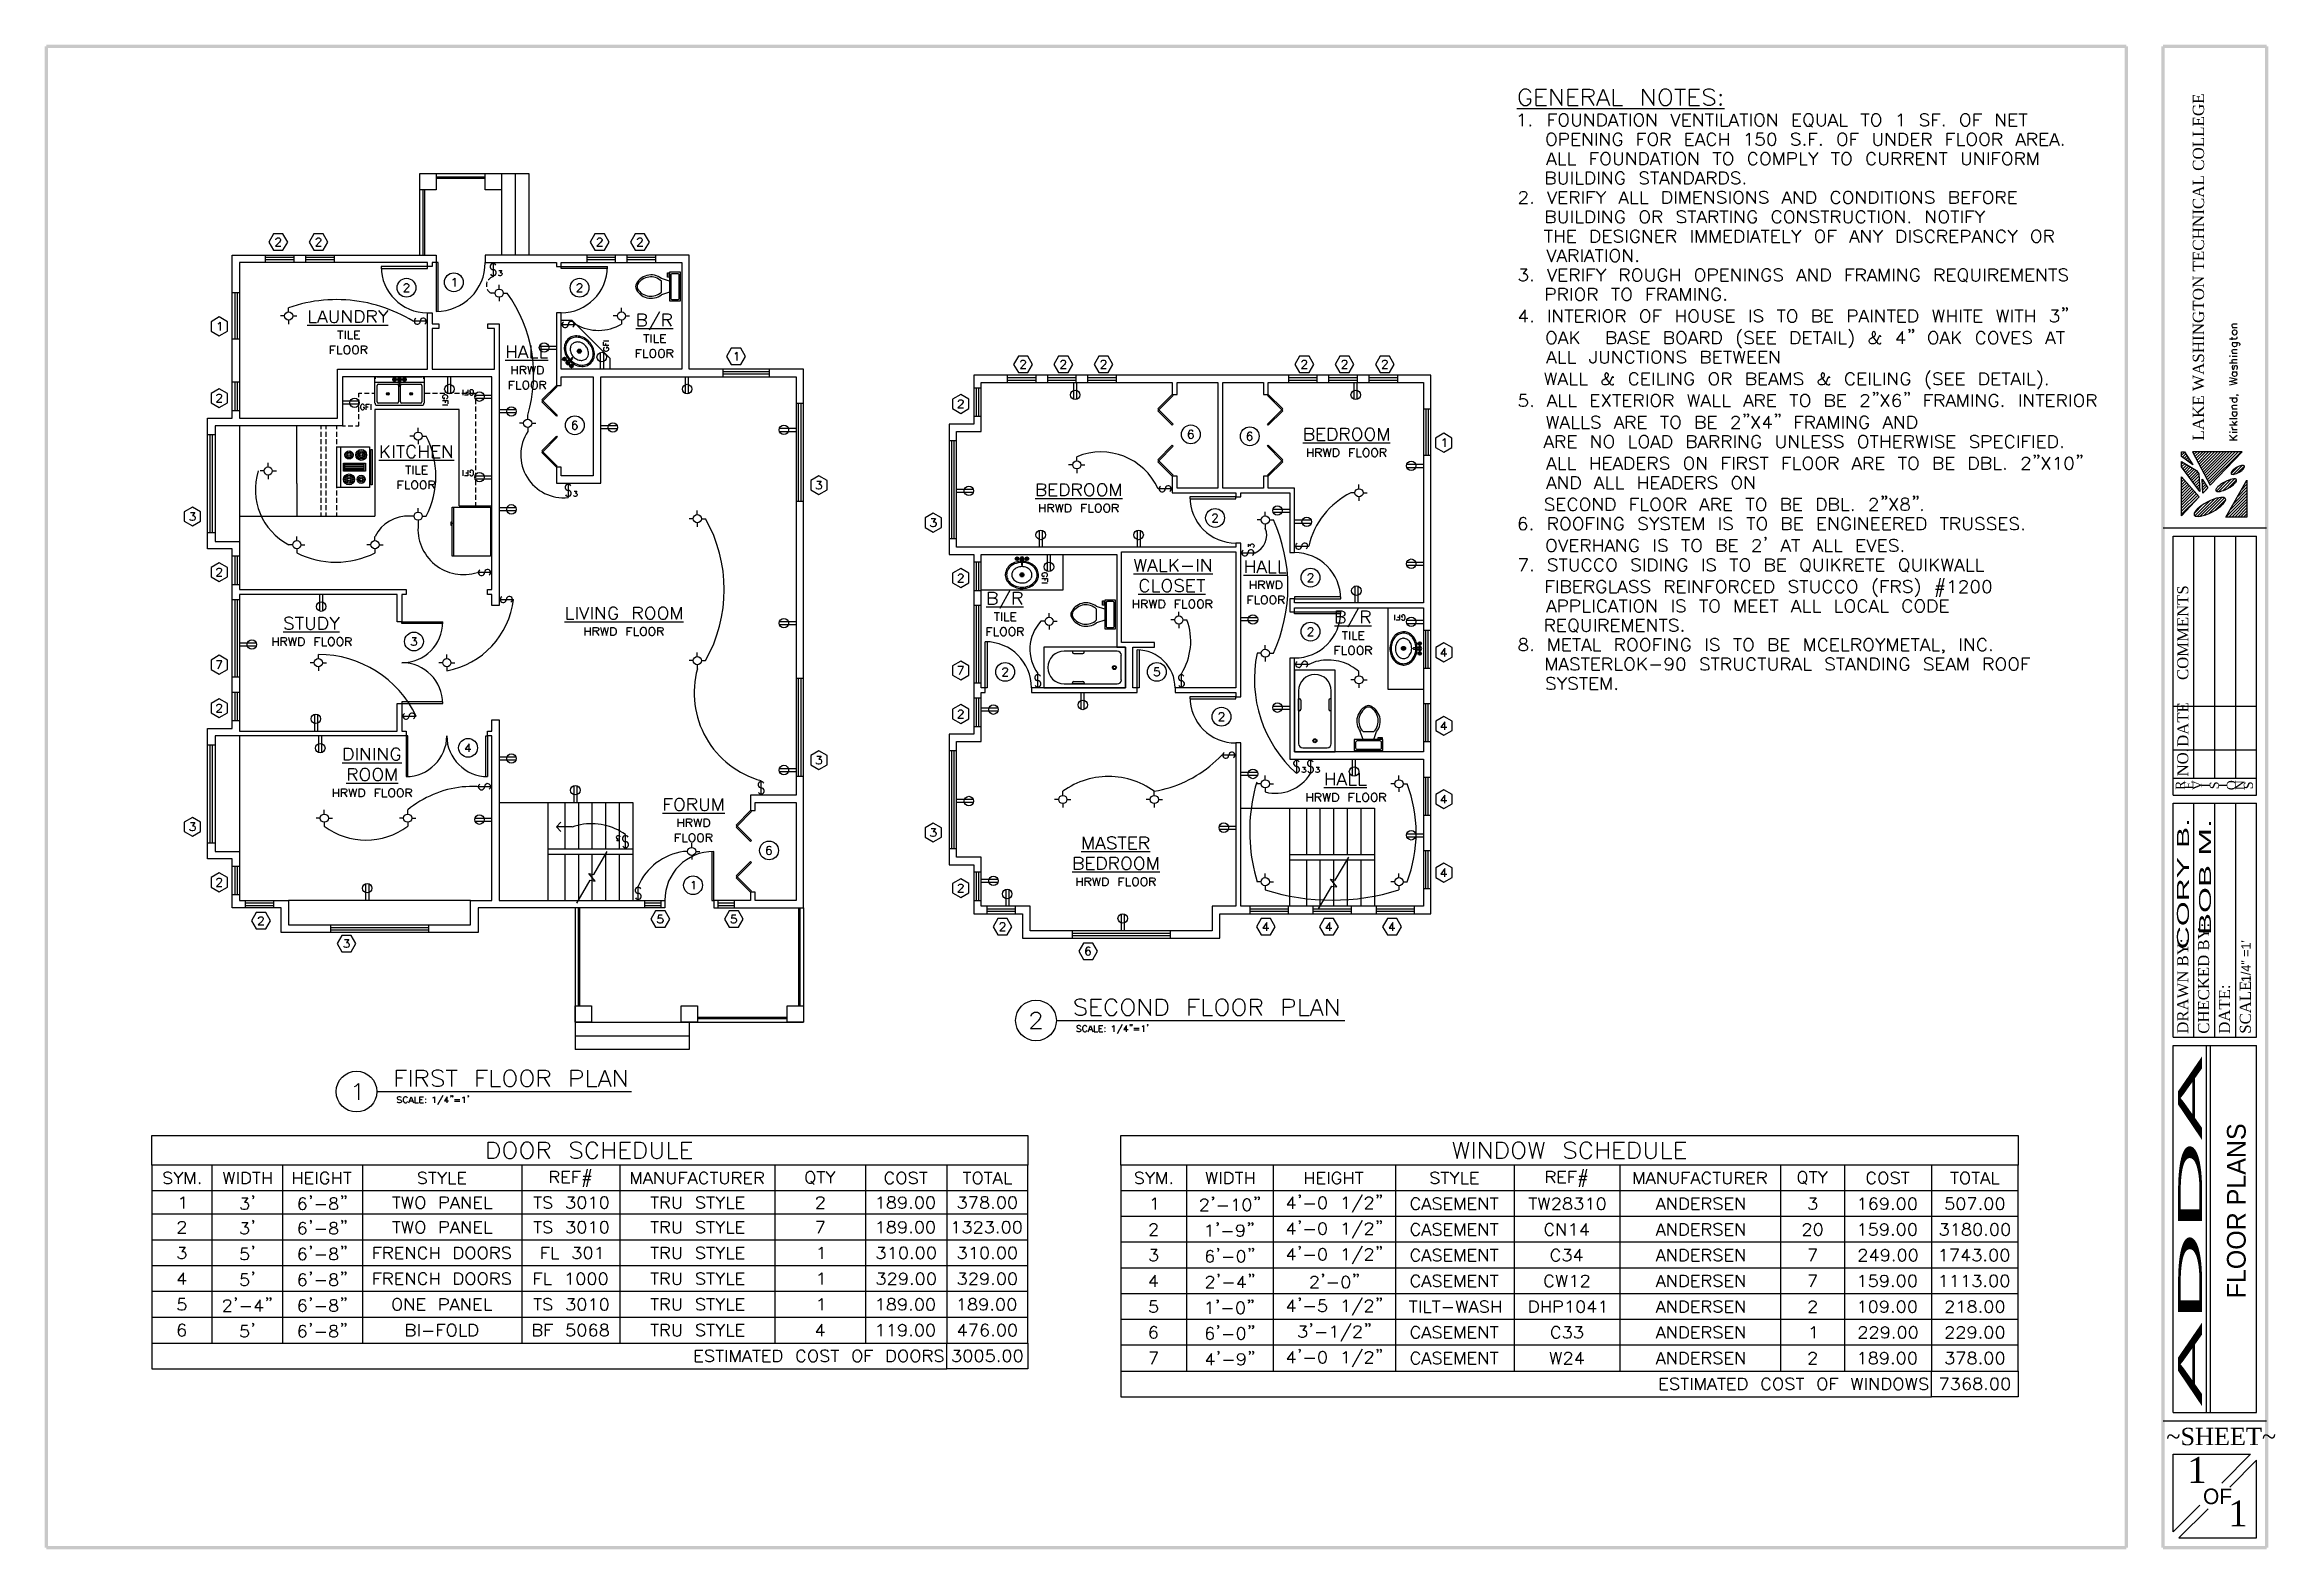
# Paper-space layout 'D-size Plot' of a CAD drawing. Extents: x 0 to 34.1, y 0 to 23.
import ezdxf
from ezdxf.xclip import XClip

# ---------------------------------------------------------------- set-up
doc = ezdxf.new("R2010")
doc.units = 0
doc.header["$XCLIPFRAME"] = 0
for name, color, linetype in [('Appliances', 7, 'Continuous'), ('BDRTXT', 7, 'Continuous'), ('BRDTITLE', 7, 'Continuous'), ('Cabinetry', 7, 'Continuous'), ('DB - Windows', 7, 'Continuous'), ('Deck', 7, 'Continuous'), ('Doors', 7, 'Continuous'), ('Lighting', 7, 'Continuous'), ('Power', 7, 'Continuous'), ('Stairs', 7, 'Continuous'), ('Text', 7, 'Continuous'), ('View Labels', 7, 'Continuous'), ('Walls', 7, 'Continuous')]:
    doc.layers.add(name, color=color, linetype=linetype)
doc.styles.add('style0', font='', dxfattribs={"height": 0.140002})
doc.styles.add('style1', font='', dxfattribs={"height": 0.238753})
doc.styles.add('style2', font='', dxfattribs={"height": 0.182502})
doc.styles.get('style0').set_extended_font_data('Times New Roman')
doc.styles.get('style1').set_extended_font_data('CityBlueprint0000')
doc.styles.get('style2').set_extended_font_data('CityBlueprint0000')

# ---------------------------------------------------------------- blocks, each defined once
blk = doc.blocks.new('Viewport1')
at = {"color": 18, "linetype": 'Continuous', "lineweight": 25, "true_color": 0x000000}
blk.add_line((6.82, 14.676), (6.82, 14.676), dxfattribs=at)
at = {"layer": 'Appliances', "color": 3, "linetype": 'Continuous', "lineweight": 25, "true_color": 0x00ff00}
for p, q in [((9.513, 19.464), (9.513, 19.527)), ((9.565, 19.495), (9.565, 19.141)), ((9.669, 19.516), (9.585, 19.516)), ((9.69, 19.141), (9.69, 19.495)), ((9.544, 19.402), (9.419, 19.444)), ((9.419, 19.235), (9.419, 19.402)), ((9.544, 19.235), (9.419, 19.194)), ((9.544, 19.464), (9.513, 19.464)), ((9.585, 19.12), (9.669, 19.12)), ((7.925, 18.214), (7.92, 18.218)), ((7.925, 18.204), (7.92, 18.199)), ((7.928, 18.218), (7.925, 18.222)), ((7.928, 18.2), (7.925, 18.196)), ((7.939, 18.218), (7.943, 18.222)), ((7.939, 18.2), (7.943, 18.196)), ((7.942, 18.214), (7.946, 18.218)), ((7.942, 18.204), (7.946, 18.199)), ((8.045, 18.229), (7.992, 18.175)), ((8.007, 18.161), (8.06, 18.214)), ((8.031, 18.108), (8.027, 18.111)), ((8.035, 18.111), (8.031, 18.115)), ((8.045, 18.111), (8.05, 18.115)), ((8.05, 18.108), (8.053, 18.111)), ((8.177, 18.314), (8.148, 18.344)), ((8.148, 18.314), (8.177, 18.344)), ((5.033, 17.531), (5.033, 17.906)), ((5.033, 17.854), (5.784, 17.854)), ((5.065, 17.937), (5.752, 17.937)), ((5.065, 17.552), (5.065, 17.802)), ((5.085, 17.823), (5.372, 17.823)), ((5.323, 17.899), (5.317, 17.899)), ((5.323, 17.893), (5.317, 17.893)), ((5.33, 17.905), (5.33, 17.911)), ((5.33, 17.885), (5.33, 17.88)), ((5.335, 17.905), (5.335, 17.911)), ((5.335, 17.885), (5.335, 17.88)), ((5.343, 17.899), (5.349, 17.899)), ((5.343, 17.893), (5.349, 17.893)), ((5.393, 17.802), (5.393, 17.552)), ((5.398, 17.878), (5.398, 17.802)), ((5.419, 17.802), (5.419, 17.878)), ((5.424, 17.552), (5.424, 17.802)), ((5.445, 17.823), (5.731, 17.823)), ((5.474, 17.899), (5.468, 17.899)), ((5.474, 17.893), (5.468, 17.893)), ((5.481, 17.905), (5.481, 17.911)), ((5.481, 17.885), (5.481, 17.88)), ((5.486, 17.905), (5.486, 17.911)), ((5.486, 17.885), (5.486, 17.88)), ((5.494, 17.899), (5.5, 17.899)), ((5.494, 17.893), (5.5, 17.893)), ((5.752, 17.802), (5.752, 17.552)), ((5.784, 17.906), (5.784, 17.531)), ((8.031, 18.097), (8.027, 18.093)), ((8.035, 18.094), (8.031, 18.089)), ((8.045, 18.094), (8.05, 18.089)), ((8.05, 18.097), (8.053, 18.093)), ((5.752, 17.499), (5.065, 17.499)), ((5.372, 17.531), (5.085, 17.531)), ((5.731, 17.531), (5.445, 17.531)), ((4.51, 16.24), (4.51, 16.865)), ((4.947, 16.74), (4.968, 16.74)), ((4.572, 16.49), (4.572, 16.615)), ((4.864, 16.594), (4.572, 16.594)), ((4.572, 16.574), (4.864, 16.574)), ((4.864, 16.553), (4.572, 16.553)), ((4.572, 16.532), (4.864, 16.532)), ((4.864, 16.511), (4.572, 16.511)), ((4.864, 16.615), (4.864, 16.49)), ((4.968, 16.699), (4.947, 16.699)), ((4.968, 16.407), (4.947, 16.407)), ((4.947, 16.365), (4.968, 16.365)), ((6.237, 15.937), (6.237, 15.187)), ((6.237, 15.687), (6.195, 15.687))]:
    blk.add_line(p, q, dxfattribs=at)
for points in [[(9.513, 19.527), (9.534, 19.527), (9.534, 19.485), (9.544, 19.485)], [(9.544, 19.099), (9.71, 19.099), (9.71, 19.537), (9.544, 19.537), (9.544, 19.099)], [(8.057, 18.554), (8.038, 18.548), (8.02, 18.539), (8.004, 18.528), (7.988, 18.514)], [(8.061, 18.534), (8.045, 18.528), (8.028, 18.519), (8.013, 18.509), (7.999, 18.497)], [(8.095, 18.464), (8.08, 18.458), (8.067, 18.449), (8.055, 18.439)], [(8.223, 18.516), (8.197, 18.528), (8.17, 18.536), (8.143, 18.541)], [(8.235, 18.534), (8.214, 18.544), (8.192, 18.551), (8.17, 18.557), (8.147, 18.561)], [(8.252, 18.417), (8.237, 18.43), (8.22, 18.443), (8.203, 18.453), (8.186, 18.46), (8.168, 18.465), (8.15, 18.469)], [(8.3, 18.462), (8.276, 18.483), (8.251, 18.502), (8.225, 18.518)], [(8.314, 18.471), (8.296, 18.489), (8.276, 18.505), (8.255, 18.52), (8.234, 18.533)], [(7.932, 18.359), (7.935, 18.337), (7.939, 18.314), (7.945, 18.292), (7.955, 18.27)], [(7.95, 18.354), (7.955, 18.326), (7.962, 18.299), (7.973, 18.273)], [(7.954, 18.27), (7.965, 18.248), (7.979, 18.226), (7.994, 18.206), (8.01, 18.187), (8.028, 18.169), (8.048, 18.153), (8.069, 18.138), (8.09, 18.125)], [(7.972, 18.273), (7.987, 18.245), (8.005, 18.219), (8.025, 18.196), (8.049, 18.175), (8.074, 18.156), (8.1, 18.14)], [(8.023, 18.345), (8.025, 18.327), (8.03, 18.309), (8.038, 18.292)], [(8.038, 18.291), (8.047, 18.274), (8.059, 18.257), (8.073, 18.241), (8.088, 18.228), (8.105, 18.215), (8.122, 18.205), (8.139, 18.198), (8.157, 18.193), (8.175, 18.189)], [(8.09, 18.124), (8.111, 18.114), (8.133, 18.107), (8.155, 18.101), (8.178, 18.097)], [(8.101, 18.142), (8.127, 18.13), (8.154, 18.122), (8.181, 18.117)], [(8.23, 18.194), (8.245, 18.2), (8.258, 18.209), (8.27, 18.219)], [(8.264, 18.124), (8.28, 18.13), (8.297, 18.139), (8.312, 18.149), (8.326, 18.161)], [(8.267, 18.104), (8.286, 18.11), (8.304, 18.119), (8.32, 18.13), (8.336, 18.144)], [(8.301, 18.313), (8.299, 18.331), (8.294, 18.349), (8.286, 18.366)], [(8.296, 18.259), (8.3, 18.277), (8.303, 18.295), (8.302, 18.313)], [(8.375, 18.304), (8.37, 18.332), (8.363, 18.359), (8.352, 18.385)], [(8.365, 18.223), (8.37, 18.242), (8.374, 18.263), (8.375, 18.284), (8.375, 18.304)], [(8.393, 18.299), (8.39, 18.321), (8.386, 18.344), (8.38, 18.366), (8.37, 18.388)], [(8.38, 18.209), (8.387, 18.231), (8.391, 18.253), (8.394, 18.275), (8.393, 18.298)], [(4.947, 16.24), (4.447, 16.24), (4.447, 16.865), (4.947, 16.865), (4.947, 16.24)], [(4.989, 16.282), (4.968, 16.282), (4.968, 16.824), (4.989, 16.824), (4.989, 16.282)], [(4.885, 16.49), (4.551, 16.49), (4.551, 16.615), (4.885, 16.615), (4.885, 16.49)], [(6.216, 15.937), (6.8, 15.937), (6.8, 15.187), (6.216, 15.187), (6.216, 15.937)], [(6.216, 15.708), (6.195, 15.708), (6.195, 15.666), (6.216, 15.666)]]:
    blk.add_lwpolyline(points, dxfattribs=at)
for centre, radius in [((7.934, 18.209), 0.0283), ((7.919, 18.224), 0.005), ((7.919, 18.194), 0.005), ((7.934, 18.209), 0.01), ((7.948, 18.224), 0.005), ((7.948, 18.194), 0.005), ((7.987, 18.155), 0.01), ((8.04, 18.102), 0.0283), ((8.025, 18.117), 0.005), ((8.04, 18.102), 0.01), ((8.055, 18.117), 0.005), ((8.162, 18.329), 0.0308), ((8.162, 18.329), 0.0208), ((5.333, 17.895), 0.0283), ((5.312, 17.895), 0.005), ((5.333, 17.895), 0.01), ((5.333, 17.916), 0.005), ((5.333, 17.874), 0.005), ((5.354, 17.895), 0.005), ((5.409, 17.895), 0.01), ((5.484, 17.895), 0.0283), ((5.463, 17.895), 0.005), ((5.484, 17.895), 0.01), ((5.484, 17.916), 0.005), ((5.484, 17.874), 0.005), ((5.505, 17.895), 0.005), ((8.025, 18.088), 0.005), ((8.055, 18.088), 0.005), ((5.231, 17.677), 0.0208), ((5.231, 17.677), 0.01), ((5.585, 17.677), 0.0208), ((5.585, 17.677), 0.01), ((4.635, 16.74), 0.0625), ((4.635, 16.74), 0.0417), ((4.635, 16.74), 0.0208), ((4.822, 16.74), 0.0833), ((4.822, 16.74), 0.0625), ((4.822, 16.74), 0.0417), ((4.822, 16.74), 0.0208), ((4.635, 16.365), 0.0833), ((4.635, 16.365), 0.0625), ((4.635, 16.365), 0.0417), ((4.822, 16.365), 0.0625), ((4.822, 16.365), 0.0417), ((4.635, 16.365), 0.0208), ((4.822, 16.365), 0.0208)]:
    blk.add_circle(centre, radius, dxfattribs=at)
for centre, radius, start, end in [((9.261, 19.245), 0.253, 51.4709, 157.9724), ((9.583, 19.498), 0.0183, 81.8701, 188.1299), ((9.671, 19.498), 0.0183, 351.8756, 98.1299), ((9.106, 19.319), 0.0833, 164.8608, 195.1392), ((9.261, 19.392), 0.253, 202.0276, 308.5291), ((9.13, 19.319), 0.0833, 155.7312, 204.2688), ((9.256, 19.231), 0.236, 46.3678, 148.9471), ((9.256, 19.406), 0.236, 211.0529, 313.6322), ((9.583, 19.139), 0.0183, 171.8701, 278.1299), ((9.671, 19.139), 0.0183, 261.8701, 8.1299), ((8.148, 18.374), 0.217, 159.9939, 183.8507), ((8.105, 18.389), 0.172, 133.1543, 159.9884), ((8.107, 18.386), 0.155, 134.1925, 161.2518), ((8.118, 18.346), 0.217, 82.4634, 106.3202), ((8.12, 18.344), 0.198, 83.2269, 107.1332), ((8.135, 18.339), 0.131, 83.4906, 107.3749), ((8.092, 18.26), 0.289, 25.6256, 44.1925), ((8.088, 18.259), 0.31, 24.4226, 43.1543), ((7.934, 18.209), 0.0208, 151.2378, 208.9105), ((7.934, 18.209), 0.0208, 60.238, 119.2072), ((7.934, 18.209), 0.0208, 241.1224, 299.0863), ((8.148, 18.372), 0.198, 161.2573, 185.1636), ((7.934, 18.209), 0.0208, 331.441, 29.0808), ((7.987, 18.155), 0.0308, 64.649, 25.3619), ((7.987, 18.155), 0.0208, 75.3442, 14.7546), ((8.04, 18.102), 0.0208, 151.4465, 209.0863), ((8.153, 18.357), 0.131, 161.3452, 185.235), ((8.126, 18.366), 0.103, 134.3573, 161.3397), ((8.04, 18.102), 0.0208, 61.1224, 119.0863), ((8.053, 18.222), 0.01, 315, 135), ((8.04, 18.102), 0.0208, 331.2323, 28.905), ((8.19, 18.319), 0.131, 263.4906, 287.3749), ((8.205, 18.314), 0.198, 263.2269, 287.1332), ((8.117, 18.284), 0.189, 25.7355, 44.3573), ((8.199, 18.292), 0.103, 314.3573, 341.3397), ((8.218, 18.272), 0.155, 314.1925, 341.2518), ((8.219, 18.269), 0.172, 313.1543, 339.9884), ((5.065, 17.906), 0.0308, 90, 180), ((5.085, 17.802), 0.0208, 90, 180), ((5.333, 17.895), 0.0208, 105.238, 164.2072), ((5.333, 17.895), 0.0208, 196.2323, 253.905), ((5.333, 17.895), 0.0208, 16.4465, 74.0863), ((5.333, 17.895), 0.0208, 286.1224, 344.0863), ((5.372, 17.802), 0.0208, 0.0055, 90), ((5.409, 17.895), 0.0308, 289.649, 250.3619), ((5.409, 17.895), 0.0208, 300.3442, 239.7546), ((5.409, 17.802), 0.01, 180, 0), ((5.445, 17.802), 0.0208, 90, 180), ((5.484, 17.895), 0.0208, 106.1224, 164.0863), ((5.484, 17.895), 0.0208, 196.441, 254.0808), ((5.484, 17.895), 0.0208, 16.2378, 73.9105), ((5.484, 17.895), 0.0208, 285.238, 344.2072), ((5.731, 17.802), 0.0208, 0.0055, 90), ((5.752, 17.906), 0.0308, 0.0055, 90), ((8.04, 18.102), 0.0208, 240.238, 299.2072), ((8.206, 18.312), 0.217, 262.4634, 286.3202), ((5.065, 17.531), 0.0308, 180, 270), ((5.085, 17.552), 0.0208, 180, 270), ((5.372, 17.552), 0.0208, 270, 0), ((5.445, 17.552), 0.0208, 180, 270), ((5.731, 17.552), 0.0208, 270, 0), ((5.752, 17.531), 0.0308, 270, 0)]:
    blk.add_arc(centre, radius, start, end, dxfattribs=at)
at = {"layer": 'Cabinetry', "color": 93, "linetype": 'Continuous', "lineweight": 25, "true_color": 0x5cb85c}
for p, q in [((5.033, 17.887), (5.033, 17.937)), ((5.033, 17.774), (5.033, 17.849)), ((5.784, 17.937), (5.784, 17.887)), ((5.784, 17.849), (5.784, 17.774)), ((4.783, 17.512), (4.783, 17.587)), ((4.783, 17.399), (4.783, 17.474)), ((4.87, 17.687), (4.945, 17.687)), ((5.915, 17.687), (5.99, 17.687)), ((6.027, 17.687), (6.102, 17.687)), ((6.14, 17.687), (6.215, 17.687)), ((6.252, 17.687), (6.327, 17.687)), ((6.365, 17.687), (6.44, 17.687)), ((6.57, 17.591), (6.57, 17.516)), ((6.57, 17.479), (6.57, 17.404)), ((2.96, 17.187), (2.96, 15.416)), ((3.835, 16.301), (3.835, 17.187)), ((4.21, 17.132), (4.21, 17.187)), ((4.21, 17.019), (4.21, 17.094)), ((4.283, 17.132), (4.283, 17.187)), ((4.283, 17.019), (4.283, 17.094)), ((4.447, 17.132), (4.447, 17.187)), ((4.447, 17.019), (4.447, 17.094)), ((4.533, 17.187), (4.583, 17.187)), ((4.62, 17.187), (4.695, 17.187)), ((4.783, 17.287), (4.783, 17.362)), ((6.57, 17.366), (6.57, 17.291)), ((6.57, 17.254), (6.57, 17.179)), ((6.57, 17.141), (6.57, 17.066)), ((4.21, 16.907), (4.21, 16.982)), ((4.21, 16.794), (4.21, 16.869)), ((4.21, 16.682), (4.21, 16.757)), ((4.283, 16.907), (4.283, 16.982)), ((4.283, 16.794), (4.283, 16.869)), ((4.283, 16.682), (4.283, 16.757)), ((4.447, 16.907), (4.447, 16.982)), ((4.447, 16.794), (4.447, 16.869)), ((4.447, 16.682), (4.447, 16.757)), ((6.57, 17.029), (6.57, 16.954)), ((6.57, 16.916), (6.57, 16.841)), ((6.57, 16.804), (6.57, 16.729)), ((4.21, 16.569), (4.21, 16.644)), ((4.21, 16.457), (4.21, 16.532)), ((4.21, 16.344), (4.21, 16.419)), ((4.283, 16.569), (4.283, 16.644)), ((4.283, 16.457), (4.283, 16.532)), ((4.283, 16.344), (4.283, 16.419)), ((4.447, 16.569), (4.447, 16.644)), ((4.447, 16.457), (4.447, 16.532)), ((4.447, 16.344), (4.447, 16.419)), ((6.57, 16.691), (6.57, 16.616)), ((6.57, 16.579), (6.57, 16.504)), ((6.57, 16.466), (6.57, 16.391)), ((3.835, 16.301), (3.835, 15.801)), ((4.21, 16.232), (4.21, 16.307)), ((4.21, 16.119), (4.21, 16.194)), ((4.21, 16.007), (4.21, 16.082)), ((4.283, 16.232), (4.283, 16.307)), ((4.283, 16.119), (4.283, 16.194)), ((4.283, 16.007), (4.283, 16.082)), ((4.447, 16.232), (4.447, 16.307)), ((4.447, 16.119), (4.447, 16.194)), ((4.447, 16.007), (4.447, 16.082)), ((6.32, 15.958), (6.32, 16.145)), ((6.57, 16.354), (6.57, 16.279)), ((6.57, 16.241), (6.57, 16.166)), ((6.57, 16.129), (6.57, 16.054)), ((4.21, 15.894), (4.21, 15.969)), ((4.21, 15.801), (4.21, 15.857)), ((4.21, 15.801), (4.283, 15.801)), ((4.283, 15.894), (4.283, 15.969)), ((4.283, 15.801), (4.283, 15.857)), ((4.283, 15.801), (5.033, 15.801)), ((4.447, 15.894), (4.447, 15.969)), ((4.447, 15.801), (4.447, 15.857)), ((6.32, 15.958), (6.82, 15.958)), ((6.57, 16.016), (6.57, 15.958)), ((2.96, 12.437), (2.96, 10.666)), ((6.497, 9.916), (3.71, 9.916))]:
    blk.add_line(p, q, dxfattribs=at)
for points in [[(8.633, 18.051), (8.633, 18.218), (8.05, 18.801), (7.883, 18.801)], [(4.783, 17.624), (4.783, 17.687), (4.833, 17.687)], [(4.983, 17.687), (5.033, 17.687), (5.033, 17.737)], [(6.32, 15.958), (6.32, 17.437), (5.033, 17.437), (5.033, 15.801)], [(5.784, 17.737), (5.784, 17.687), (5.877, 17.687)], [(6.477, 17.687), (6.57, 17.687), (6.57, 17.629)], [(4.733, 17.187), (4.783, 17.187), (4.783, 17.249)], [(2.96, 15.801), (3.835, 15.801), (4.21, 15.801)]]:
    blk.add_lwpolyline(points, dxfattribs=at)
at = {"layer": 'DB - Windows', "color": 5, "linetype": 'Continuous', "lineweight": 25, "true_color": 0x0000ff}
for p, q in [((3.358, 19.687), (3.358, 19.801)), ((3.795, 19.762), (3.358, 19.762)), ((3.795, 19.726), (3.358, 19.726)), ((3.795, 19.687), (3.795, 19.801)), ((3.974, 19.687), (3.974, 19.801)), ((4.411, 19.762), (3.974, 19.762)), ((4.411, 19.726), (3.974, 19.726)), ((4.411, 19.687), (4.411, 19.801)), ((8.28, 19.687), (8.28, 19.801)), ((8.718, 19.762), (8.28, 19.762)), ((8.718, 19.726), (8.28, 19.726)), ((8.718, 19.687), (8.718, 19.801)), ((8.896, 19.687), (8.896, 19.801)), ((9.334, 19.762), (8.896, 19.762)), ((9.334, 19.726), (8.896, 19.726)), ((9.334, 19.687), (9.334, 19.801)), ((2.96, 19.224), (2.845, 19.224)), ((2.885, 19.224), (2.885, 18.515)), ((2.921, 19.224), (2.921, 18.515)), ((2.96, 18.515), (2.845, 18.515)), ((2.96, 17.854), (2.845, 17.854)), ((2.885, 17.854), (2.885, 17.416)), ((2.921, 17.854), (2.921, 17.416)), ((10.367, 17.937), (10.367, 18.051)), ((11.075, 18.012), (10.367, 18.012)), ((11.075, 17.976), (10.367, 17.976)), ((11.075, 17.937), (11.075, 18.051)), ((11.481, 17.532), (11.596, 17.532)), ((11.52, 16.032), (11.52, 17.532)), ((11.557, 16.032), (11.557, 17.532)), ((2.96, 17.416), (2.845, 17.416)), ((2.47, 17.051), (2.585, 17.051)), ((2.51, 15.551), (2.51, 17.051)), ((2.546, 15.551), (2.546, 17.051)), ((11.481, 16.032), (11.596, 16.032)), ((2.47, 15.551), (2.585, 15.551)), ((2.96, 15.187), (2.845, 15.187)), ((2.885, 15.187), (2.885, 14.749)), ((2.921, 15.187), (2.921, 14.749)), ((2.96, 14.749), (2.845, 14.749)), ((2.96, 14.52), (2.845, 14.52)), ((2.885, 14.52), (2.885, 13.333)), ((2.921, 14.52), (2.921, 13.333)), ((2.96, 13.333), (2.845, 13.333)), ((2.96, 13.103), (2.845, 13.103)), ((2.885, 13.103), (2.885, 12.666)), ((2.921, 13.103), (2.921, 12.666)), ((11.481, 13.32), (11.596, 13.32)), ((11.52, 11.82), (11.52, 13.32)), ((11.557, 11.82), (11.557, 13.32)), ((2.96, 12.666), (2.845, 12.666)), ((2.47, 12.3), (2.585, 12.3)), ((2.51, 10.8), (2.51, 12.3)), ((2.546, 10.8), (2.546, 12.3)), ((11.481, 11.82), (11.596, 11.82)), ((2.47, 10.8), (2.585, 10.8)), ((2.96, 10.437), (2.845, 10.437)), ((2.885, 10.437), (2.885, 9.999)), ((2.921, 10.437), (2.921, 9.999)), ((2.96, 9.999), (2.845, 9.999)), ((3.044, 9.916), (3.044, 9.801)), ((3.481, 9.916), (3.481, 9.801)), ((9.159, 9.916), (9.159, 9.801)), ((9.409, 9.916), (9.409, 9.801)), ((10.284, 9.916), (10.284, 9.801)), ((10.534, 9.916), (10.534, 9.801)), ((3.044, 9.877), (3.481, 9.877)), ((3.044, 9.84), (3.481, 9.84)), ((9.159, 9.877), (9.409, 9.877)), ((9.159, 9.84), (9.409, 9.84)), ((10.284, 9.877), (10.534, 9.877)), ((10.284, 9.84), (10.534, 9.84)), ((4.353, 9.541), (4.353, 9.426)), ((4.353, 9.502), (5.853, 9.502)), ((4.353, 9.465), (5.853, 9.465)), ((5.853, 9.541), (5.853, 9.426))]:
    blk.add_line(p, q, dxfattribs=at)
for points in [[(3.624, 19.875), (3.696, 20), (3.624, 20.125), (3.48, 20.125), (3.407, 20), (3.48, 19.875), (3.624, 19.875)], [(4.24, 19.875), (4.312, 20), (4.24, 20.125), (4.095, 20.125), (4.024, 20), (4.095, 19.875), (4.24, 19.875)], [(8.546, 19.875), (8.619, 20), (8.546, 20.125), (8.402, 20.125), (8.33, 20), (8.402, 19.875), (8.546, 19.875)], [(9.162, 19.875), (9.235, 20), (9.162, 20.125), (9.018, 20.125), (8.946, 20), (9.018, 19.875), (9.162, 19.875)], [(2.772, 18.781), (2.647, 18.853), (2.522, 18.781), (2.522, 18.637), (2.647, 18.564), (2.772, 18.637), (2.772, 18.781)], [(10.633, 18.125), (10.705, 18.25), (10.633, 18.375), (10.489, 18.375), (10.416, 18.25), (10.489, 18.125), (10.633, 18.125)], [(2.772, 17.682), (2.647, 17.754), (2.522, 17.682), (2.522, 17.538), (2.647, 17.465), (2.772, 17.538), (2.772, 17.682)], [(11.705, 16.204), (11.83, 16.131), (11.955, 16.204), (11.955, 16.348), (11.83, 16.42), (11.705, 16.348), (11.705, 16.204)], [(2.113, 15.723), (2.238, 15.651), (2.363, 15.723), (2.363, 15.867), (2.238, 15.939), (2.113, 15.867), (2.113, 15.723)], [(2.772, 15.015), (2.647, 15.088), (2.522, 15.015), (2.522, 14.871), (2.647, 14.799), (2.772, 14.871), (2.772, 15.015)], [(2.772, 13.598), (2.647, 13.671), (2.522, 13.598), (2.522, 13.454), (2.647, 13.382), (2.772, 13.454), (2.772, 13.598)], [(2.772, 12.932), (2.647, 13.004), (2.522, 12.932), (2.522, 12.788), (2.647, 12.715), (2.772, 12.788), (2.772, 12.932)], [(11.705, 11.992), (11.83, 11.919), (11.955, 11.992), (11.955, 12.136), (11.83, 12.208), (11.705, 12.136), (11.705, 11.992)], [(2.113, 10.972), (2.238, 10.9), (2.363, 10.972), (2.363, 11.116), (2.238, 11.188), (2.113, 11.116), (2.113, 10.972)], [(2.772, 10.265), (2.647, 10.337), (2.522, 10.265), (2.522, 10.121), (2.647, 10.048), (2.772, 10.121), (2.772, 10.265)], [(3.215, 9.728), (3.143, 9.603), (3.215, 9.478), (3.36, 9.478), (3.431, 9.603), (3.36, 9.728), (3.215, 9.728)], [(9.33, 9.754), (9.258, 9.629), (9.33, 9.504), (9.475, 9.504), (9.546, 9.629), (9.475, 9.754), (9.33, 9.754)], [(10.455, 9.754), (10.383, 9.629), (10.455, 9.504), (10.6, 9.504), (10.672, 9.629), (10.6, 9.754), (10.455, 9.754)], [(4.525, 9.379), (4.452, 9.254), (4.525, 9.129), (4.669, 9.129), (4.741, 9.254), (4.669, 9.379), (4.525, 9.379)]]:
    blk.add_lwpolyline(points, dxfattribs=at)
at = {"layer": 'DB - Windows', "color": 18, "linetype": 'Continuous', "lineweight": 25, "true_color": 0x000000}
for points in [[(3.516, 20.033), (3.516, 20.039), (3.522, 20.051), (3.528, 20.057), (3.54, 20.063), (3.564, 20.063), (3.575, 20.057), (3.581, 20.051), (3.587, 20.039), (3.587, 20.027), (3.581, 20.015), (3.57, 19.997), (3.51, 19.938), (3.593, 19.938)], [(4.132, 20.033), (4.132, 20.039), (4.138, 20.051), (4.144, 20.057), (4.156, 20.063), (4.18, 20.063), (4.192, 20.057), (4.198, 20.051), (4.204, 20.039), (4.204, 20.027), (4.198, 20.015), (4.185, 19.997), (4.126, 19.938), (4.21, 19.938)], [(8.438, 20.033), (8.438, 20.039), (8.445, 20.051), (8.45, 20.057), (8.462, 20.063), (8.486, 20.063), (8.498, 20.057), (8.504, 20.051), (8.51, 20.039), (8.51, 20.027), (8.504, 20.015), (8.492, 19.997), (8.432, 19.938), (8.515, 19.938)], [(9.055, 20.033), (9.055, 20.039), (9.06, 20.051), (9.066, 20.057), (9.079, 20.063), (9.102, 20.063), (9.114, 20.057), (9.12, 20.051), (9.126, 20.039), (9.126, 20.027), (9.12, 20.015), (9.108, 19.997), (9.049, 19.938), (9.132, 19.938)], [(2.632, 18.748), (2.644, 18.754), (2.662, 18.771), (2.662, 18.646)], [(10.546, 18.289), (10.558, 18.295), (10.575, 18.313), (10.575, 18.188)], [(2.611, 17.643), (2.611, 17.649), (2.617, 17.66), (2.623, 17.666), (2.635, 17.672), (2.659, 17.672), (2.67, 17.666), (2.676, 17.66), (2.683, 17.649), (2.683, 17.637), (2.676, 17.624), (2.665, 17.607), (2.605, 17.547), (2.689, 17.547)], [(11.8, 16.338), (11.865, 16.338), (11.83, 16.29), (11.847, 16.29), (11.86, 16.284), (11.865, 16.279), (11.871, 16.261), (11.871, 16.249), (11.865, 16.231), (11.853, 16.219), (11.835, 16.213), (11.818, 16.213), (11.8, 16.219), (11.794, 16.225), (11.788, 16.237)], [(2.208, 15.858), (2.274, 15.858), (2.238, 15.81), (2.256, 15.81), (2.268, 15.804), (2.274, 15.798), (2.28, 15.78), (2.28, 15.769), (2.274, 15.75), (2.262, 15.739), (2.244, 15.733), (2.226, 15.733), (2.208, 15.739), (2.202, 15.744), (2.196, 15.756)], [(2.611, 14.976), (2.611, 14.982), (2.617, 14.994), (2.623, 14.999), (2.635, 15.005), (2.659, 15.005), (2.67, 14.999), (2.676, 14.994), (2.683, 14.982), (2.683, 14.97), (2.676, 14.958), (2.665, 14.94), (2.605, 14.88), (2.689, 14.88)], [(2.629, 13.463), (2.689, 13.588), (2.605, 13.588)], [(2.611, 12.893), (2.611, 12.898), (2.617, 12.91), (2.623, 12.916), (2.635, 12.922), (2.659, 12.922), (2.67, 12.916), (2.676, 12.91), (2.683, 12.898), (2.683, 12.886), (2.676, 12.874), (2.665, 12.857), (2.605, 12.797), (2.689, 12.797)], [(11.8, 12.126), (11.865, 12.126), (11.83, 12.078), (11.847, 12.078), (11.86, 12.073), (11.865, 12.067), (11.871, 12.048), (11.871, 12.037), (11.865, 12.019), (11.854, 12.007), (11.835, 12.001), (11.818, 12.001), (11.8, 12.007), (11.794, 12.013), (11.788, 12.025)], [(2.208, 11.107), (2.274, 11.107), (2.238, 11.059), (2.256, 11.059), (2.268, 11.053), (2.274, 11.047), (2.28, 11.029), (2.28, 11.018), (2.274, 10.999), (2.262, 10.988), (2.244, 10.982), (2.226, 10.982), (2.208, 10.988), (2.202, 10.993), (2.196, 11.005)], [(2.611, 10.226), (2.611, 10.232), (2.617, 10.243), (2.623, 10.249), (2.635, 10.255), (2.659, 10.255), (2.67, 10.249), (2.676, 10.243), (2.683, 10.232), (2.683, 10.219), (2.676, 10.208), (2.665, 10.19), (2.605, 10.13), (2.689, 10.13)], [(3.251, 9.635), (3.251, 9.641), (3.258, 9.653), (3.264, 9.658), (3.275, 9.665), (3.3, 9.665), (3.311, 9.658), (3.317, 9.653), (3.323, 9.641), (3.323, 9.629), (3.317, 9.617), (3.305, 9.599), (3.245, 9.54), (3.329, 9.54)], [(9.432, 9.692), (9.372, 9.692), (9.366, 9.638), (9.372, 9.644), (9.39, 9.65), (9.408, 9.65), (9.426, 9.644), (9.438, 9.633), (9.444, 9.614), (9.444, 9.603), (9.438, 9.585), (9.426, 9.573), (9.408, 9.567), (9.39, 9.567), (9.372, 9.573), (9.366, 9.579), (9.36, 9.591)], [(10.557, 9.692), (10.498, 9.692), (10.491, 9.638), (10.498, 9.644), (10.515, 9.65), (10.533, 9.65), (10.551, 9.644), (10.563, 9.633), (10.569, 9.614), (10.569, 9.603), (10.563, 9.585), (10.551, 9.573), (10.533, 9.567), (10.515, 9.567), (10.498, 9.573), (10.491, 9.579), (10.485, 9.591)], [(4.567, 9.317), (4.633, 9.317), (4.597, 9.269), (4.615, 9.269), (4.626, 9.263), (4.633, 9.258), (4.639, 9.239), (4.639, 9.228), (4.633, 9.21), (4.62, 9.198), (4.603, 9.192), (4.585, 9.192), (4.567, 9.198), (4.561, 9.204), (4.555, 9.216)]]:
    blk.add_lwpolyline(points, dxfattribs=at)
at = {"layer": 'Deck', "color": 4, "linetype": 'Continuous', "lineweight": 25, "true_color": 0x00ffff}
for p, q in [((5.721, 19.801), (5.721, 21.051)), ((5.721, 21.051), (7.388, 21.051)), ((5.971, 20.999), (6.721, 20.999)), ((5.971, 20.979), (6.721, 20.979)), ((6.971, 21.051), (6.971, 19.801)), ((7.18, 21.051), (7.18, 19.801)), ((7.388, 21.051), (7.388, 19.801)), ((5.773, 19.801), (5.773, 20.801)), ((5.794, 19.801), (5.794, 20.801)), ((8.096, 9.801), (8.096, 7.634)), ((8.148, 8.301), (8.148, 9.801)), ((8.169, 8.301), (8.169, 9.801)), ((11.523, 8.301), (11.523, 9.801)), ((11.544, 8.301), (11.544, 9.801)), ((11.596, 9.801), (11.596, 8.051)), ((8.096, 8.051), (11.596, 8.051)), ((11.346, 8.124), (9.971, 8.124)), ((11.346, 8.103), (9.971, 8.103)), ((8.096, 7.843), (9.846, 7.843))]:
    blk.add_line(p, q, dxfattribs=at)
for points in [[(5.721, 21.051), (5.971, 21.051), (5.971, 20.801), (5.721, 20.801), (5.721, 21.051)], [(6.721, 21.051), (6.971, 21.051), (6.971, 20.801), (6.721, 20.801), (6.721, 21.051)], [(8.096, 8.301), (8.346, 8.301), (8.346, 8.051), (8.096, 8.051), (8.096, 8.301)], [(9.721, 8.301), (9.971, 8.301), (9.971, 8.051), (9.721, 8.051), (9.721, 8.301)], [(11.346, 8.301), (11.596, 8.301), (11.596, 8.051), (11.346, 8.051), (11.346, 8.301)], [(9.846, 8.051), (9.846, 7.634), (8.096, 7.634)]]:
    blk.add_lwpolyline(points, dxfattribs=at)
at = {"layer": 'Doors', "color": 163, "linetype": 'Continuous', "lineweight": 25, "true_color": 0x5c8ab8}
for p, q in [((6.07, 12.958), (5.445, 12.958)), ((5.445, 12.958), (5.445, 12.931)), ((5.445, 12.931), (6.07, 12.931)), ((5.508, 12.437), (5.508, 11.812)), ((5.534, 12.437), (5.508, 12.437)), ((5.534, 11.812), (5.534, 12.437))]:
    blk.add_line(p, q, dxfattribs=at)
for points in [[(5.128, 19.593), (5.835, 19.593), (5.835, 19.624), (5.127, 19.624)], [(6.002, 18.938), (6.002, 19.687), (5.971, 19.687), (5.971, 18.937)], [(8.59, 19.593), (7.883, 19.593), (7.883, 19.624), (8.591, 19.624)], [(7.825, 17.789), (7.604, 17.569), (7.589, 17.583), (7.81, 17.804), (7.825, 17.789)], [(7.825, 17.347), (7.81, 17.333), (7.589, 17.554), (7.604, 17.569), (7.825, 17.347)], [(7.825, 17.01), (7.604, 16.789), (7.589, 16.804), (7.81, 17.025), (7.825, 17.01)], [(7.825, 16.569), (7.81, 16.554), (7.589, 16.775), (7.604, 16.789), (7.825, 16.569)], [(6.07, 14.155), (5.445, 14.155), (5.445, 14.182), (6.07, 14.182)], [(6.731, 11.812), (6.731, 12.437), (6.758, 12.437), (6.758, 11.812)], [(10.799, 11.276), (10.577, 11.055), (10.563, 11.07), (10.784, 11.291), (10.799, 11.276)], [(10.799, 10.834), (10.784, 10.819), (10.563, 11.04), (10.577, 11.055), (10.799, 10.834)], [(10.19, 10.665), (10.19, 9.916), (10.221, 9.916), (10.221, 10.666)], [(10.799, 10.498), (10.577, 10.277), (10.563, 10.291), (10.784, 10.512), (10.799, 10.498)], [(10.799, 10.055), (10.784, 10.041), (10.563, 10.262), (10.577, 10.277), (10.799, 10.055)]]:
    blk.add_lwpolyline(points, dxfattribs=at)
at = {"layer": 'Doors', "color": 18, "linetype": 'Continuous', "lineweight": 25, "true_color": 0x000000}
for points in [[(5.479, 19.334), (5.479, 19.339), (5.485, 19.351), (5.49, 19.358), (5.503, 19.364), (5.526, 19.364), (5.538, 19.358), (5.545, 19.351), (5.55, 19.339), (5.55, 19.328), (5.545, 19.316), (5.532, 19.298), (5.473, 19.239), (5.556, 19.239)], [(6.225, 19.424), (6.237, 19.429), (6.255, 19.447), (6.255, 19.322)], [(8.13, 19.334), (8.13, 19.339), (8.136, 19.351), (8.142, 19.358), (8.155, 19.364), (8.178, 19.364), (8.19, 19.358), (8.196, 19.351), (8.202, 19.339), (8.202, 19.328), (8.196, 19.316), (8.184, 19.298), (8.125, 19.239), (8.208, 19.239)], [(8.126, 17.239), (8.12, 17.25), (8.102, 17.256), (8.09, 17.256), (8.072, 17.25), (8.06, 17.233), (8.055, 17.203), (8.055, 17.173), (8.06, 17.149), (8.072, 17.138), (8.09, 17.131), (8.096, 17.131), (8.114, 17.138), (8.126, 17.149), (8.132, 17.167), (8.132, 17.173), (8.126, 17.191), (8.114, 17.203), (8.096, 17.209), (8.09, 17.209), (8.072, 17.203), (8.06, 17.191), (8.055, 17.173)], [(5.6, 13.944), (5.665, 13.944), (5.63, 13.897), (5.647, 13.897), (5.659, 13.89), (5.665, 13.884), (5.671, 13.867), (5.671, 13.855), (5.665, 13.837), (5.653, 13.825), (5.635, 13.819), (5.617, 13.819), (5.6, 13.825), (5.594, 13.831), (5.588, 13.843)], [(6.473, 12.19), (6.473, 12.315), (6.413, 12.232), (6.502, 12.232)], [(11.1, 10.725), (11.094, 10.738), (11.076, 10.743), (11.064, 10.743), (11.046, 10.738), (11.035, 10.719), (11.029, 10.689), (11.029, 10.66), (11.035, 10.636), (11.046, 10.624), (11.064, 10.618), (11.07, 10.618), (11.088, 10.624), (11.1, 10.636), (11.105, 10.654), (11.105, 10.66), (11.1, 10.678), (11.088, 10.689), (11.07, 10.696), (11.064, 10.696), (11.046, 10.689), (11.035, 10.678), (11.029, 10.66)], [(9.888, 10.188), (9.9, 10.193), (9.917, 10.211), (9.917, 10.086)]]:
    blk.add_lwpolyline(points, dxfattribs=at)
at = {"layer": 'Doors', "color": 163, "linetype": 'Continuous', "lineweight": 25, "true_color": 0x5c8ab8}
for centre in [(6.24, 19.384), (5.515, 19.301), (8.166, 19.301), (8.093, 17.194), (5.63, 13.882), (6.458, 12.253), (11.067, 10.681), (9.903, 10.148)]:
    blk.add_circle(centre, 0.144, dxfattribs=at)
for centre, radius, start, end in [((5.835, 19.624), 0.708, 180, 270), ((5.971, 19.687), 0.75, 270, 0), ((7.883, 19.624), 0.708, 270, 0), ((5.445, 14.182), 0.625, 270.0055, 0), ((5.445, 12.931), 0.625, 0, 90), ((5.508, 12.437), 0.625, 270, 0), ((6.758, 12.437), 0.625, 180.0055, 270), ((10.221, 9.916), 0.75, 90, 180)]:
    blk.add_arc(centre, radius, start, end, dxfattribs=at)
at = {"layer": 'Lighting', "color": 30, "linetype": 'Continuous', "lineweight": 25, "true_color": 0xff7f00}
for p, q in [((6.841, 19.687), (6.841, 19.468)), ((6.872, 19.218), (6.81, 19.218)), ((6.935, 19.28), (6.935, 19.343)), ((6.935, 19.155), (6.935, 19.093)), ((6.997, 19.218), (7.06, 19.218)), ((3.648, 18.869), (3.585, 18.869)), ((3.71, 18.932), (3.71, 18.994)), ((3.71, 18.807), (3.71, 18.744)), ((3.773, 18.869), (3.835, 18.869)), ((8.745, 18.869), (8.682, 18.869)), ((8.807, 18.932), (8.807, 18.994)), ((8.807, 18.807), (8.807, 18.744)), ((8.87, 18.869), (8.932, 18.869)), ((5.835, 18.787), (5.617, 18.787)), ((7.883, 18.739), (8.101, 18.739)), ((5.694, 17.09), (5.694, 17.153)), ((7.31, 17.224), (7.247, 17.224)), ((7.372, 17.286), (7.372, 17.349)), ((7.372, 17.161), (7.372, 17.099)), ((7.435, 17.224), (7.497, 17.224)), ((5.631, 17.028), (5.569, 17.028)), ((5.694, 16.965), (5.694, 16.903)), ((5.756, 17.028), (5.819, 17.028)), ((3.335, 16.494), (3.273, 16.494)), ((3.398, 16.557), (3.398, 16.619)), ((3.398, 16.432), (3.398, 16.369)), ((3.46, 16.494), (3.523, 16.494)), ((7.991, 16.307), (7.991, 16.088)), ((5.631, 15.801), (5.569, 15.801)), ((5.694, 15.864), (5.694, 15.926)), ((5.694, 15.739), (5.694, 15.676)), ((5.756, 15.801), (5.819, 15.801)), ((9.906, 15.763), (9.844, 15.763)), ((9.969, 15.825), (9.969, 15.888)), ((10.031, 15.763), (10.094, 15.763)), ((3.835, 15.426), (3.835, 15.489)), ((5.033, 15.426), (5.033, 15.489)), ((9.969, 15.7), (9.969, 15.638)), ((3.773, 15.364), (3.71, 15.364)), ((3.835, 15.301), (3.835, 15.239)), ((3.898, 15.364), (3.96, 15.364)), ((4.97, 15.364), (4.908, 15.364)), ((5.033, 15.301), (5.033, 15.239)), ((5.095, 15.364), (5.158, 15.364)), ((6.82, 14.939), (6.601, 14.939)), ((6.935, 14.527), (7.154, 14.527)), ((4.166, 13.619), (4.166, 13.682)), ((6.133, 13.619), (6.133, 13.682)), ((9.969, 13.652), (9.969, 13.714)), ((4.104, 13.557), (4.041, 13.557)), ((4.166, 13.494), (4.166, 13.432)), ((4.229, 13.557), (4.291, 13.557)), ((6.07, 13.557), (6.008, 13.557)), ((6.133, 13.494), (6.133, 13.432)), ((6.195, 13.557), (6.258, 13.557)), ((9.906, 13.589), (9.844, 13.589)), ((9.969, 13.527), (9.969, 13.464)), ((10.031, 13.589), (10.094, 13.589)), ((5.445, 12.74), (5.664, 12.74)), ((6.82, 11.658), (6.601, 11.658)), ((10.948, 11.53), (10.948, 11.749)), ((4.256, 11.238), (4.256, 11.301)), ((5.534, 11.238), (5.534, 11.301)), ((4.194, 11.176), (4.131, 11.176)), ((4.256, 11.113), (4.256, 11.051)), ((4.319, 11.176), (4.381, 11.176)), ((5.471, 11.176), (5.409, 11.176)), ((5.534, 11.113), (5.534, 11.051)), ((5.596, 11.176), (5.659, 11.176)), ((7.81, 11.041), (7.881, 10.97)), ((8.868, 10.708), (8.868, 10.926)), ((9.82, 10.666), (9.758, 10.666)), ((9.883, 10.728), (9.883, 10.791)), ((9.883, 10.603), (9.883, 10.541)), ((9.945, 10.666), (10.008, 10.666)), ((9.062, 9.916), (9.062, 10.134))]:
    blk.add_line(p, q, dxfattribs=at)
for points in [[(6.931, 19.567), (6.975, 19.567), (6.951, 19.535), (6.963, 19.535), (6.971, 19.531), (6.975, 19.528), (6.979, 19.515), (6.979, 19.508), (6.975, 19.496), (6.967, 19.488), (6.955, 19.484), (6.943, 19.484), (6.931, 19.488), (6.927, 19.492), (6.924, 19.499)], [(6.749, 19.39), (6.746, 19.385), (6.74, 19.364), (6.738, 19.343), (6.739, 19.321), (6.74, 19.317)], [(6.75, 19.281), (6.75, 19.279), (6.761, 19.261), (6.775, 19.244), (6.791, 19.229), (6.81, 19.218)], [(6.841, 19.468), (6.82, 19.461), (6.801, 19.451), (6.784, 19.439), (6.769, 19.423), (6.768, 19.422)], [(5.616, 18.787), (5.558, 18.822), (5.498, 18.854), (5.437, 18.886), (5.375, 18.915), (5.313, 18.943), (5.25, 18.969), (5.185, 18.993), (5.12, 19.014), (5.055, 19.034), (4.99, 19.051), (4.923, 19.067), (4.855, 19.08), (4.789, 19.092), (4.72, 19.102), (4.653, 19.109), (4.585, 19.114), (4.516, 19.118), (4.448, 19.119), (4.38, 19.118), (4.311, 19.114), (4.243, 19.109), (4.175, 19.102), (4.108, 19.093), (4.04, 19.081), (3.973, 19.068), (3.907, 19.052), (3.84, 19.034), (3.775, 19.015), (3.71, 18.994)], [(8.081, 16.187), (8.125, 16.187), (8.101, 16.155), (8.113, 16.155), (8.121, 16.151), (8.125, 16.147), (8.129, 16.135), (8.129, 16.128), (8.125, 16.115), (8.117, 16.108), (8.105, 16.104), (8.094, 16.104), (8.081, 16.108), (8.078, 16.112), (8.074, 16.119)], [(6.654, 11.658), (6.596, 11.662), (6.54, 11.663), (6.482, 11.662), (6.425, 11.658), (6.367, 11.653), (6.31, 11.646), (6.254, 11.637), (6.198, 11.626), (6.142, 11.613), (6.086, 11.597), (6.032, 11.579), (5.978, 11.56), (5.925, 11.538), (5.872, 11.515), (5.82, 11.49), (5.77, 11.463), (5.72, 11.434), (5.672, 11.403), (5.625, 11.371), (5.579, 11.337), (5.534, 11.301)], [(8.05, 11.041), (7.81, 11.041), (7.881, 11.112)], [(8.868, 10.926), (8.83, 10.951), (8.791, 10.973), (8.752, 10.995), (8.711, 11.014), (8.67, 11.031), (8.626, 11.046), (8.584, 11.058), (8.54, 11.069), (8.495, 11.078), (8.45, 11.084), (8.405, 11.088), (8.36, 11.09), (8.315, 11.089), (8.27, 11.087), (8.225, 11.082), (8.181, 11.075), (8.137, 11.065), (8.094, 11.054), (8.05, 11.04)], [(8.778, 10.827), (8.734, 10.827), (8.758, 10.858), (8.746, 10.858), (8.738, 10.863), (8.734, 10.867), (8.73, 10.878), (8.73, 10.887), (8.734, 10.898), (8.742, 10.906), (8.754, 10.91), (8.765, 10.91), (8.778, 10.906), (8.781, 10.903), (8.785, 10.894)]]:
    blk.add_lwpolyline(points, dxfattribs=at)
for centre in [(6.935, 19.218), (3.71, 18.869), (8.807, 18.869), (5.694, 17.028), (7.372, 17.224), (3.398, 16.494), (5.694, 15.801), (9.969, 15.763), (3.835, 15.364), (5.033, 15.364), (4.166, 13.557), (6.133, 13.557), (9.969, 13.589), (4.256, 11.176), (5.534, 11.176), (9.883, 10.666)]:
    blk.add_circle(centre, 0.0625, dxfattribs=at)
for centre, radius, start, end in [((6.841, 19.624), 0.0467, 30.0037, 270), ((6.841, 19.53), 0.0467, 209.9982, 90), ((5.317, 17.966), 2.145, 343.2733, 35.7056), ((5.68, 18.787), 0.0467, 119.9982, 0), ((5.773, 18.787), 0.0467, 300.0037, 180), ((7.945, 18.739), 0.0467, 120.0037, 0), ((8.039, 18.739), 0.0467, 299.9982, 180), ((8.455, 19.345), 0.697, 240.5017, 300.3607), ((7.92, 16.739), 0.655, 146.7993, 276.1743), ((4.62, 16.414), 1.346, 332.8912, 27.1088), ((4.154, 16.207), 0.952, 162.4493, 242.265), ((7.991, 16.244), 0.0467, 30.0037, 270), ((7.991, 16.15), 0.0467, 209.9982, 90), ((5.529, 15.254), 0.548, 85.8417, 154.6875), ((8.183, 14.676), 2.198, 330.3644, 29.6356), ((6.389, 15.604), 0.698, 174.1003, 287.6825), ((4.435, 16.424), 1.328, 243.1824, 296.8176), ((6.664, 14.939), 0.0467, 119.9982, 0), ((6.758, 14.939), 0.0467, 300.0037, 180), ((5.901, 14.671), 1.26, 280.5908, 353.4576), ((6.997, 14.527), 0.0467, 120.0037, 0), ((7.091, 14.527), 0.0467, 299.9982, 180), ((4.173, 12.031), 1.65, 25.4553, 90.2472), ((11.315, 13.096), 1.395, 164.6796, 254.762), ((5.508, 12.74), 0.0467, 120.0037, 0), ((5.601, 12.74), 0.0467, 299.9982, 180), ((6.664, 11.658), 0.0467, 119.9982, 0), ((6.758, 11.658), 0.0467, 300.0037, 180), ((10.948, 11.687), 0.0467, 29.9982, 270), ((10.948, 11.593), 0.0467, 210.0037, 90), ((4.895, 11.909), 1.069, 233.3276, 306.6724), ((8.868, 10.863), 0.0467, 29.9982, 270), ((8.868, 10.77), 0.0467, 210.0037, 90), ((9.884, 9.78), 0.894, 98.0859, 156.676), ((9.062, 10.072), 0.0467, 29.9982, 270), ((9.062, 9.978), 0.0467, 210.0037, 90)]:
    blk.add_arc(centre, radius, start, end, dxfattribs=at)
at = {"layer": 'Power', "color": 6, "linetype": 'Continuous', "lineweight": 25, "true_color": 0xff00ff}
for p, q in [((8.53, 18.488), (8.613, 18.488)), ((8.569, 18.416), (8.569, 18.448)), ((7.553, 18.407), (7.81, 18.407)), ((7.553, 18.36), (7.81, 18.36)), ((8.482, 18.308), (8.482, 18.051)), ((8.53, 18.308), (8.53, 18.051)), ((6.149, 17.68), (6.149, 17.937)), ((6.195, 17.68), (6.195, 17.937)), ((9.789, 17.68), (9.789, 17.937)), ((9.836, 17.68), (9.836, 17.937)), ((4.79, 17.562), (4.533, 17.562)), ((4.79, 17.515), (4.533, 17.515)), ((4.898, 17.475), (4.93, 17.475)), ((4.97, 17.515), (4.97, 17.432)), ((6.149, 17.501), (6.065, 17.501)), ((6.109, 17.572), (6.109, 17.54)), ((6.384, 17.656), (6.384, 17.739)), ((6.455, 17.695), (6.424, 17.695)), ((6.564, 17.656), (6.82, 17.656)), ((6.564, 17.609), (6.82, 17.609)), ((7.191, 17.429), (6.935, 17.429)), ((7.191, 17.383), (6.935, 17.383)), ((8.745, 17.184), (8.489, 17.184)), ((8.745, 17.138), (8.489, 17.138)), ((11.225, 17.148), (11.481, 17.148)), ((11.225, 17.101), (11.481, 17.101)), ((6.384, 16.422), (6.384, 16.505)), ((6.455, 16.461), (6.424, 16.461)), ((6.564, 16.422), (6.82, 16.422)), ((6.564, 16.375), (6.82, 16.375)), ((7.191, 15.929), (6.935, 15.929)), ((7.191, 15.883), (6.935, 15.883)), ((4.187, 14.347), (4.187, 14.604)), ((4.234, 14.347), (4.234, 14.604)), ((11.225, 14.187), (11.481, 14.187)), ((11.225, 14.14), (11.481, 14.14)), ((3.217, 13.858), (2.96, 13.858)), ((3.217, 13.812), (2.96, 13.812)), ((4.104, 12.766), (4.104, 12.509)), ((4.15, 12.766), (4.15, 12.509)), ((4.171, 12.18), (4.171, 12.437)), ((4.218, 12.18), (4.218, 12.437)), ((7.191, 12.111), (6.935, 12.111)), ((7.191, 12.064), (6.935, 12.064)), ((8.078, 11.673), (8.078, 11.416)), ((8.125, 11.673), (8.125, 11.416)), ((11.225, 11.937), (11.481, 11.937)), ((11.225, 11.889), (11.481, 11.889)), ((6.564, 11.176), (6.82, 11.176)), ((6.564, 11.129), (6.82, 11.129)), ((4.89, 10.173), (4.89, 9.916)), ((4.937, 10.173), (4.937, 9.916))]:
    blk.add_line(p, q, dxfattribs=at)
for points in [[(8.613, 18.416), (8.53, 18.416), (8.53, 18.468)], [(8.549, 18.389), (8.541, 18.384), (8.533, 18.376), (8.53, 18.369), (8.53, 18.353), (8.533, 18.344), (8.541, 18.337), (8.549, 18.333), (8.561, 18.329), (8.58, 18.329), (8.593, 18.333), (8.6, 18.337), (8.609, 18.344), (8.613, 18.353), (8.613, 18.369), (8.609, 18.376), (8.6, 18.384), (8.593, 18.389), (8.58, 18.389), (8.58, 18.369)], [(4.87, 17.495), (4.866, 17.503), (4.858, 17.511), (4.85, 17.515), (4.835, 17.515), (4.826, 17.511), (4.819, 17.503), (4.815, 17.495), (4.81, 17.484), (4.81, 17.464), (4.815, 17.451), (4.819, 17.444), (4.826, 17.435), (4.835, 17.432), (4.85, 17.432), (4.858, 17.435), (4.866, 17.444), (4.87, 17.451), (4.87, 17.464), (4.85, 17.464)], [(4.898, 17.432), (4.898, 17.515), (4.95, 17.515)], [(6.129, 17.6), (6.137, 17.604), (6.145, 17.612), (6.149, 17.619), (6.149, 17.635), (6.145, 17.644), (6.137, 17.651), (6.129, 17.655), (6.117, 17.659), (6.097, 17.659), (6.085, 17.655), (6.077, 17.651), (6.07, 17.644), (6.065, 17.635), (6.065, 17.619), (6.07, 17.612), (6.077, 17.604), (6.085, 17.6), (6.097, 17.6), (6.097, 17.619)], [(6.065, 17.572), (6.149, 17.572), (6.149, 17.52)], [(6.455, 17.739), (6.455, 17.656), (6.404, 17.656)], [(6.483, 17.676), (6.487, 17.668), (6.495, 17.66), (6.503, 17.656), (6.519, 17.656), (6.527, 17.66), (6.535, 17.668), (6.539, 17.676), (6.543, 17.688), (6.543, 17.708), (6.539, 17.719), (6.535, 17.727), (6.527, 17.735), (6.519, 17.739), (6.503, 17.739), (6.495, 17.735), (6.487, 17.727), (6.483, 17.719), (6.483, 17.708), (6.503, 17.708)], [(6.455, 16.505), (6.455, 16.422), (6.404, 16.422)], [(6.483, 16.442), (6.487, 16.434), (6.495, 16.426), (6.503, 16.422), (6.519, 16.422), (6.527, 16.426), (6.535, 16.434), (6.539, 16.442), (6.543, 16.454), (6.543, 16.474), (6.539, 16.485), (6.535, 16.494), (6.527, 16.501), (6.519, 16.505), (6.503, 16.505), (6.495, 16.501), (6.487, 16.494), (6.483, 16.485), (6.483, 16.474), (6.503, 16.474)]]:
    blk.add_lwpolyline(points, dxfattribs=at)
for centre in [(7.622, 18.384), (8.505, 18.239), (6.172, 17.749), (9.812, 17.749), (4.72, 17.539), (6.633, 17.633), (7.122, 17.406), (8.676, 17.161), (11.294, 17.124), (6.633, 16.399), (7.122, 15.906), (4.21, 14.416), (11.294, 14.164), (3.148, 13.835), (4.127, 12.697), (4.195, 12.249), (7.122, 12.088), (11.294, 11.913), (8.101, 11.603), (6.633, 11.153), (4.914, 10.103)]:
    blk.add_circle(centre, 0.0725, dxfattribs=at)
at = {"layer": 'Stairs', "color": 213, "linetype": 'Continuous', "lineweight": 25, "true_color": 0xc16edd}
for p, q in [((6.935, 11.416), (8.981, 11.416)), ((7.685, 9.916), (7.685, 11.416)), ((7.94, 11.416), (7.94, 10.708)), ((8.148, 11.416), (8.148, 10.708)), ((8.356, 11.416), (8.356, 10.708)), ((8.565, 11.416), (8.565, 10.708)), ((8.773, 11.416), (8.773, 10.708)), ((8.981, 11.416), (8.981, 9.916)), ((7.685, 10.708), (8.981, 10.708)), ((7.685, 10.624), (8.981, 10.624)), ((7.94, 10.624), (7.94, 9.916)), ((8.148, 10.624), (8.148, 9.916)), ((8.356, 10.624), (8.356, 9.916)), ((8.565, 10.624), (8.565, 9.916)), ((8.773, 10.624), (8.773, 9.916))]:
    blk.add_line(p, q, dxfattribs=at)
blk.add_lwpolyline([(8.124, 9.874), (8.33, 10.225), (8.405, 10.211), (8.308, 10.328), (8.383, 10.315), (8.59, 10.666)], dxfattribs=at)
at = {"layer": 'Text', "color": 18, "linetype": 'Continuous', "lineweight": 25, "true_color": 0x000000}
for p, q in [((4.184, 18.829), (4.273, 18.829)), ((4.987, 18.864), (5.05, 18.766)), ((5.229, 18.954), (5.157, 18.864)), ((9.391, 18.934), (9.23, 18.649)), ((9.507, 18.809), (9.57, 18.711)), ((3.996, 18.729), (5.237, 18.729)), ((4.46, 18.641), (4.544, 18.641)), ((4.502, 18.641), (4.502, 18.516)), ((4.574, 18.641), (4.574, 18.516)), ((4.723, 18.581), (4.77, 18.581)), ((4.723, 18.516), (4.8, 18.516)), ((9.025, 18.674), (9.597, 18.674)), ((9.145, 18.586), (9.229, 18.586)), ((9.187, 18.586), (9.187, 18.461)), ((9.259, 18.586), (9.259, 18.461)), ((9.408, 18.527), (9.455, 18.527)), ((9.408, 18.461), (9.485, 18.461)), ((4.354, 18.352), (4.401, 18.352)), ((4.865, 18.352), (4.907, 18.287)), ((7.025, 18.189), (7.685, 18.189)), ((7.06, 18.414), (7.06, 18.226)), ((7.06, 18.324), (7.185, 18.324)), ((7.185, 18.414), (7.185, 18.226)), ((7.257, 18.289), (7.346, 18.289)), ((9.039, 18.298), (9.086, 18.298)), ((9.55, 18.298), (9.592, 18.232)), ((7.092, 17.813), (7.14, 17.813)), ((7.128, 18.101), (7.128, 17.976)), ((7.128, 18.042), (7.211, 18.042)), ((7.211, 18.101), (7.211, 17.976)), ((7.3, 18.042), (7.342, 17.976)), ((7.604, 17.813), (7.645, 17.747)), ((5.127, 16.884), (5.127, 16.697)), ((5.252, 16.884), (5.127, 16.759)), ((5.172, 16.804), (5.252, 16.697)), ((5.315, 16.884), (5.315, 16.697)), ((5.36, 16.884), (5.485, 16.884)), ((5.422, 16.884), (5.422, 16.697)), ((5.716, 16.884), (5.716, 16.697)), ((5.716, 16.795), (5.841, 16.795)), ((5.841, 16.884), (5.841, 16.697)), ((5.913, 16.795), (5.985, 16.795)), ((5.091, 16.659), (6.243, 16.659)), ((5.498, 16.572), (5.581, 16.572)), ((5.54, 16.572), (5.54, 16.447)), ((5.61, 16.572), (5.61, 16.447)), ((5.76, 16.513), (5.807, 16.513)), ((5.76, 16.447), (5.837, 16.447)), ((5.913, 16.697), (6.029, 16.697)), ((5.39, 16.284), (5.438, 16.284)), ((5.902, 16.284), (5.944, 16.218)), ((8.122, 14.409), (8.122, 14.222)), ((8.355, 14.409), (8.355, 14.222)), ((3.625, 14.029), (4.491, 14.029)), ((3.813, 14.254), (3.938, 14.254)), ((3.875, 14.254), (3.875, 14.067)), ((4.482, 14.254), (4.411, 14.165)), ((7.935, 14.184), (9.756, 14.184)), ((8.244, 14.097), (8.244, 13.972)), ((8.244, 14.038), (8.327, 14.038)), ((8.327, 14.097), (8.327, 13.972)), ((8.417, 14.038), (8.459, 13.972)), ((8.893, 14.038), (8.94, 14.038)), ((9.06, 14.32), (9.122, 14.222)), ((9.405, 14.038), (9.446, 13.972)), ((3.466, 13.942), (3.466, 13.817)), ((3.466, 13.883), (3.55, 13.883)), ((3.55, 13.942), (3.55, 13.817)), ((3.639, 13.883), (3.68, 13.817)), ((4.115, 13.883), (4.163, 13.883)), ((4.627, 13.883), (4.669, 13.817)), ((4.531, 12.025), (5.442, 12.025)), ((4.755, 12.25), (4.755, 12.063)), ((5.022, 12.25), (5.022, 12.063)), ((4.39, 11.625), (4.39, 11.5)), ((4.473, 11.625), (4.473, 11.5)), ((4.594, 11.713), (5.388, 11.713)), ((4.692, 11.848), (4.755, 11.75)), ((4.39, 11.566), (4.473, 11.566)), ((4.562, 11.566), (4.604, 11.5)), ((5.039, 11.566), (5.086, 11.566)), ((5.55, 11.566), (5.592, 11.5)), ((9.472, 11.389), (9.544, 11.389)), ((9.892, 11.389), (9.955, 11.291)), ((9.436, 11.253), (10.392, 11.253)), ((9.673, 11.166), (9.673, 11.041)), ((9.673, 11.107), (9.756, 11.107)), ((9.756, 11.166), (9.756, 11.041)), ((9.845, 11.107), (9.887, 11.041)), ((9.637, 10.878), (9.685, 10.878)), ((10.15, 10.878), (10.191, 10.812))]:
    blk.add_line(p, q, dxfattribs=at)
for points in [[(4.032, 18.954), (4.032, 18.766), (4.139, 18.766)], [(4.157, 18.766), (4.229, 18.954), (4.3, 18.766)], [(4.345, 18.954), (4.345, 18.819), (4.354, 18.793), (4.371, 18.774), (4.398, 18.766), (4.416, 18.766), (4.443, 18.774), (4.46, 18.793), (4.47, 18.819), (4.47, 18.954)], [(4.541, 18.766), (4.541, 18.954), (4.666, 18.766), (4.666, 18.954)], [(4.737, 18.766), (4.737, 18.954), (4.8, 18.954), (4.827, 18.944), (4.845, 18.926), (4.854, 18.909), (4.862, 18.882), (4.862, 18.837), (4.854, 18.81), (4.845, 18.793), (4.827, 18.774), (4.8, 18.766), (4.737, 18.766)], [(4.925, 18.766), (4.925, 18.954), (5.005, 18.954), (5.032, 18.944), (5.041, 18.935), (5.05, 18.918), (5.05, 18.899), (5.041, 18.882), (5.032, 18.873), (5.005, 18.864), (4.925, 18.864)], [(5.085, 18.954), (5.157, 18.864), (5.157, 18.766)], [(9.141, 18.809), (9.168, 18.8), (9.177, 18.792), (9.186, 18.774), (9.186, 18.747), (9.177, 18.729), (9.168, 18.72), (9.141, 18.711), (9.061, 18.711), (9.061, 18.899), (9.141, 18.899), (9.168, 18.89), (9.177, 18.881), (9.186, 18.863), (9.186, 18.845), (9.177, 18.828), (9.168, 18.819), (9.141, 18.809), (9.061, 18.809)], [(9.445, 18.711), (9.445, 18.899), (9.525, 18.899), (9.552, 18.89), (9.561, 18.881), (9.57, 18.863), (9.57, 18.845), (9.561, 18.828), (9.552, 18.819), (9.525, 18.809), (9.445, 18.809)], [(4.621, 18.641), (4.621, 18.516), (4.693, 18.516)], [(4.723, 18.516), (4.723, 18.641), (4.8, 18.641)], [(9.306, 18.586), (9.306, 18.461), (9.378, 18.461)], [(9.408, 18.461), (9.408, 18.586), (9.485, 18.586)], [(4.354, 18.287), (4.354, 18.412), (4.43, 18.412)], [(4.46, 18.412), (4.46, 18.287), (4.532, 18.287)], [(4.591, 18.412), (4.58, 18.405), (4.568, 18.394), (4.562, 18.382), (4.556, 18.364), (4.556, 18.334), (4.562, 18.316), (4.568, 18.304), (4.58, 18.293), (4.591, 18.287), (4.615, 18.287), (4.627, 18.293), (4.64, 18.304), (4.645, 18.316), (4.651, 18.334), (4.651, 18.364), (4.645, 18.382), (4.64, 18.394), (4.627, 18.405), (4.615, 18.412), (4.591, 18.412)], [(4.723, 18.412), (4.71, 18.405), (4.699, 18.394), (4.693, 18.382), (4.687, 18.364), (4.687, 18.334), (4.693, 18.316), (4.699, 18.304), (4.71, 18.293), (4.723, 18.287), (4.746, 18.287), (4.758, 18.293), (4.77, 18.304), (4.776, 18.316), (4.782, 18.334), (4.782, 18.364), (4.776, 18.382), (4.77, 18.394), (4.758, 18.405), (4.746, 18.412), (4.723, 18.412)], [(4.824, 18.287), (4.824, 18.412), (4.877, 18.412), (4.895, 18.405), (4.901, 18.399), (4.907, 18.388), (4.907, 18.376), (4.901, 18.364), (4.895, 18.358), (4.877, 18.352), (4.824, 18.352)], [(7.23, 18.226), (7.302, 18.414), (7.373, 18.226)], [(7.418, 18.414), (7.418, 18.226), (7.525, 18.226)], [(7.57, 18.414), (7.57, 18.226), (7.677, 18.226)], [(9.039, 18.232), (9.039, 18.357), (9.116, 18.357)], [(9.145, 18.357), (9.145, 18.232), (9.217, 18.232)], [(9.277, 18.357), (9.265, 18.351), (9.253, 18.339), (9.247, 18.328), (9.241, 18.309), (9.241, 18.279), (9.247, 18.262), (9.253, 18.25), (9.265, 18.238), (9.277, 18.232), (9.3, 18.232), (9.312, 18.238), (9.325, 18.25), (9.33, 18.262), (9.336, 18.279), (9.336, 18.309), (9.33, 18.328), (9.325, 18.339), (9.312, 18.351), (9.3, 18.357), (9.277, 18.357)], [(9.408, 18.357), (9.395, 18.351), (9.384, 18.339), (9.378, 18.328), (9.372, 18.309), (9.372, 18.279), (9.378, 18.262), (9.384, 18.25), (9.395, 18.238), (9.408, 18.232), (9.431, 18.232), (9.444, 18.238), (9.455, 18.25), (9.461, 18.262), (9.467, 18.279), (9.467, 18.309), (9.461, 18.328), (9.455, 18.339), (9.444, 18.351), (9.431, 18.357), (9.408, 18.357)], [(9.509, 18.232), (9.509, 18.357), (9.562, 18.357), (9.58, 18.351), (9.586, 18.345), (9.592, 18.334), (9.592, 18.321), (9.586, 18.309), (9.58, 18.304), (9.562, 18.298), (9.509, 18.298)], [(7.092, 17.747), (7.092, 17.872), (7.17, 17.872)], [(7.199, 17.872), (7.199, 17.747), (7.27, 17.747)], [(7.259, 17.976), (7.259, 18.101), (7.312, 18.101), (7.33, 18.095), (7.336, 18.089), (7.342, 18.078), (7.342, 18.065), (7.336, 18.054), (7.33, 18.048), (7.312, 18.042), (7.259, 18.042)], [(7.33, 17.872), (7.318, 17.866), (7.306, 17.854), (7.3, 17.843), (7.295, 17.824), (7.295, 17.794), (7.3, 17.777), (7.306, 17.765), (7.318, 17.753), (7.33, 17.747), (7.354, 17.747), (7.365, 17.753), (7.378, 17.765), (7.384, 17.777), (7.39, 17.794), (7.39, 17.824), (7.384, 17.843), (7.378, 17.854), (7.365, 17.866), (7.354, 17.872), (7.33, 17.872)], [(7.372, 18.101), (7.401, 17.976), (7.431, 18.101), (7.461, 17.976), (7.49, 18.101)], [(7.461, 17.872), (7.449, 17.866), (7.437, 17.854), (7.431, 17.843), (7.425, 17.824), (7.425, 17.794), (7.431, 17.777), (7.437, 17.765), (7.449, 17.753), (7.461, 17.747), (7.485, 17.747), (7.497, 17.753), (7.509, 17.765), (7.515, 17.777), (7.52, 17.794), (7.52, 17.824), (7.515, 17.843), (7.509, 17.854), (7.497, 17.866), (7.485, 17.872), (7.461, 17.872)], [(7.526, 17.976), (7.526, 18.101), (7.568, 18.101), (7.586, 18.095), (7.598, 18.084), (7.604, 18.072), (7.61, 18.054), (7.61, 18.024), (7.604, 18.006), (7.598, 17.994), (7.586, 17.982), (7.568, 17.976), (7.526, 17.976)], [(7.562, 17.747), (7.562, 17.872), (7.615, 17.872), (7.634, 17.866), (7.64, 17.86), (7.645, 17.849), (7.645, 17.836), (7.64, 17.824), (7.634, 17.819), (7.615, 17.813), (7.562, 17.813)], [(5.654, 16.84), (5.645, 16.858), (5.627, 16.876), (5.61, 16.884), (5.574, 16.884), (5.555, 16.876), (5.538, 16.858), (5.529, 16.84), (5.52, 16.814), (5.52, 16.769), (5.529, 16.742), (5.538, 16.724), (5.555, 16.706), (5.574, 16.697), (5.61, 16.697), (5.627, 16.706), (5.645, 16.724), (5.654, 16.742)], [(5.913, 16.697), (5.913, 16.884), (6.029, 16.884)], [(6.082, 16.697), (6.082, 16.884), (6.207, 16.697), (6.207, 16.884)], [(5.658, 16.572), (5.658, 16.447), (5.73, 16.447)], [(5.76, 16.447), (5.76, 16.572), (5.837, 16.572)], [(5.39, 16.218), (5.39, 16.343), (5.468, 16.343)], [(5.498, 16.343), (5.498, 16.218), (5.569, 16.218)], [(5.629, 16.343), (5.616, 16.337), (5.605, 16.325), (5.599, 16.314), (5.593, 16.295), (5.593, 16.265), (5.599, 16.248), (5.605, 16.236), (5.616, 16.224), (5.629, 16.218), (5.652, 16.218), (5.665, 16.224), (5.676, 16.236), (5.682, 16.248), (5.688, 16.265), (5.688, 16.295), (5.682, 16.314), (5.676, 16.325), (5.665, 16.337), (5.652, 16.343), (5.629, 16.343)], [(5.76, 16.343), (5.748, 16.337), (5.735, 16.325), (5.73, 16.314), (5.724, 16.295), (5.724, 16.265), (5.73, 16.248), (5.735, 16.236), (5.748, 16.224), (5.76, 16.218), (5.783, 16.218), (5.795, 16.224), (5.807, 16.236), (5.813, 16.248), (5.819, 16.265), (5.819, 16.295), (5.813, 16.314), (5.807, 16.325), (5.795, 16.337), (5.783, 16.343), (5.76, 16.343)], [(5.86, 16.218), (5.86, 16.343), (5.915, 16.343), (5.932, 16.337), (5.938, 16.331), (5.944, 16.319), (5.944, 16.307), (5.938, 16.295), (5.932, 16.289), (5.915, 16.284), (5.86, 16.284)], [(7.97, 14.409), (7.97, 14.222), (8.077, 14.222)], [(8.167, 14.409), (8.238, 14.222), (8.31, 14.409)], [(8.425, 14.222), (8.425, 14.409), (8.55, 14.222), (8.55, 14.409)], [(8.747, 14.364), (8.738, 14.383), (8.72, 14.4), (8.703, 14.409), (8.667, 14.409), (8.649, 14.4), (8.631, 14.383), (8.622, 14.364), (8.613, 14.338), (8.613, 14.294), (8.622, 14.267), (8.631, 14.249), (8.649, 14.231), (8.667, 14.222), (8.703, 14.222), (8.72, 14.231), (8.738, 14.249), (8.747, 14.267), (8.747, 14.294), (8.703, 14.294)], [(8.997, 14.222), (8.997, 14.409), (9.078, 14.409), (9.105, 14.4), (9.113, 14.392), (9.122, 14.374), (9.122, 14.356), (9.113, 14.338), (9.105, 14.329), (9.078, 14.32), (8.997, 14.32)], [(9.23, 14.409), (9.211, 14.4), (9.194, 14.383), (9.185, 14.364), (9.175, 14.338), (9.175, 14.294), (9.185, 14.267), (9.194, 14.249), (9.211, 14.231), (9.23, 14.222), (9.265, 14.222), (9.283, 14.231), (9.3, 14.249), (9.31, 14.267), (9.319, 14.294), (9.319, 14.338), (9.31, 14.364), (9.3, 14.383), (9.283, 14.4), (9.265, 14.409), (9.23, 14.409)], [(9.425, 14.409), (9.408, 14.4), (9.39, 14.383), (9.381, 14.364), (9.372, 14.338), (9.372, 14.294), (9.381, 14.267), (9.39, 14.249), (9.408, 14.231), (9.425, 14.222), (9.461, 14.222), (9.48, 14.231), (9.497, 14.249), (9.506, 14.267), (9.515, 14.294), (9.515, 14.338), (9.506, 14.364), (9.497, 14.383), (9.48, 14.4), (9.461, 14.409), (9.425, 14.409)], [(9.578, 14.222), (9.578, 14.409), (9.649, 14.222), (9.72, 14.409), (9.72, 14.222)], [(3.777, 14.228), (3.76, 14.245), (3.732, 14.254), (3.697, 14.254), (3.67, 14.245), (3.652, 14.228), (3.652, 14.21), (3.661, 14.192), (3.67, 14.183), (3.688, 14.174), (3.741, 14.156), (3.76, 14.148), (3.768, 14.139), (3.777, 14.12), (3.777, 14.094), (3.76, 14.076), (3.732, 14.067), (3.697, 14.067), (3.67, 14.076), (3.652, 14.094)], [(3.982, 14.254), (3.982, 14.12), (3.991, 14.094), (4.01, 14.076), (4.036, 14.067), (4.054, 14.067), (4.08, 14.076), (4.099, 14.094), (4.107, 14.12), (4.107, 14.254)], [(4.179, 14.067), (4.179, 14.254), (4.241, 14.254), (4.268, 14.245), (4.286, 14.228), (4.295, 14.21), (4.304, 14.183), (4.304, 14.139), (4.295, 14.112), (4.286, 14.094), (4.268, 14.076), (4.241, 14.067), (4.179, 14.067)], [(4.34, 14.254), (4.411, 14.165), (4.411, 14.067)], [(8.375, 13.972), (8.375, 14.097), (8.429, 14.097), (8.446, 14.091), (8.453, 14.085), (8.459, 14.073), (8.459, 14.061), (8.453, 14.049), (8.446, 14.044), (8.429, 14.038), (8.375, 14.038)], [(8.488, 14.097), (8.518, 13.972), (8.548, 14.097), (8.578, 13.972), (8.607, 14.097)], [(8.643, 13.972), (8.643, 14.097), (8.685, 14.097), (8.703, 14.091), (8.715, 14.079), (8.72, 14.067), (8.726, 14.049), (8.726, 14.019), (8.72, 14.002), (8.715, 13.989), (8.703, 13.978), (8.685, 13.972), (8.643, 13.972)], [(8.893, 13.972), (8.893, 14.097), (8.97, 14.097)], [(9, 14.097), (9, 13.972), (9.071, 13.972)], [(9.131, 14.097), (9.12, 14.091), (9.107, 14.079), (9.101, 14.067), (9.095, 14.049), (9.095, 14.019), (9.101, 14.002), (9.107, 13.989), (9.12, 13.978), (9.131, 13.972), (9.155, 13.972), (9.167, 13.978), (9.179, 13.989), (9.185, 14.002), (9.19, 14.019), (9.19, 14.049), (9.185, 14.067), (9.179, 14.079), (9.167, 14.091), (9.155, 14.097), (9.131, 14.097)], [(9.262, 14.097), (9.25, 14.091), (9.238, 14.079), (9.232, 14.067), (9.226, 14.049), (9.226, 14.019), (9.232, 14.002), (9.238, 13.989), (9.25, 13.978), (9.262, 13.972), (9.286, 13.972), (9.298, 13.978), (9.31, 13.989), (9.315, 14.002), (9.321, 14.019), (9.321, 14.049), (9.315, 14.067), (9.31, 14.079), (9.298, 14.091), (9.286, 14.097), (9.262, 14.097)], [(9.363, 13.972), (9.363, 14.097), (9.417, 14.097), (9.435, 14.091), (9.44, 14.085), (9.446, 14.073), (9.446, 14.061), (9.44, 14.049), (9.435, 14.044), (9.417, 14.038), (9.363, 14.038)], [(3.597, 13.817), (3.597, 13.942), (3.65, 13.942), (3.669, 13.936), (3.675, 13.93), (3.68, 13.919), (3.68, 13.906), (3.675, 13.894), (3.669, 13.888), (3.65, 13.883), (3.597, 13.883)], [(3.71, 13.942), (3.74, 13.817), (3.77, 13.942), (3.8, 13.817), (3.829, 13.942)], [(3.865, 13.817), (3.865, 13.942), (3.906, 13.942), (3.925, 13.936), (3.936, 13.924), (3.942, 13.912), (3.948, 13.894), (3.948, 13.864), (3.942, 13.847), (3.936, 13.835), (3.925, 13.823), (3.906, 13.817), (3.865, 13.817)], [(4.115, 13.817), (4.115, 13.942), (4.192, 13.942)], [(4.222, 13.942), (4.222, 13.817), (4.294, 13.817)], [(4.353, 13.942), (4.341, 13.936), (4.33, 13.924), (4.323, 13.912), (4.317, 13.894), (4.317, 13.864), (4.323, 13.847), (4.33, 13.835), (4.341, 13.823), (4.353, 13.817), (4.377, 13.817), (4.389, 13.823), (4.4, 13.835), (4.406, 13.847), (4.413, 13.864), (4.413, 13.894), (4.406, 13.912), (4.4, 13.924), (4.389, 13.936), (4.377, 13.942), (4.353, 13.942)], [(4.484, 13.942), (4.472, 13.936), (4.46, 13.924), (4.455, 13.912), (4.448, 13.894), (4.448, 13.864), (4.455, 13.847), (4.46, 13.835), (4.472, 13.823), (4.484, 13.817), (4.508, 13.817), (4.52, 13.823), (4.531, 13.835), (4.538, 13.847), (4.544, 13.864), (4.544, 13.894), (4.538, 13.912), (4.531, 13.924), (4.52, 13.936), (4.508, 13.942), (4.484, 13.942)], [(4.585, 13.817), (4.585, 13.942), (4.639, 13.942), (4.656, 13.936), (4.663, 13.93), (4.669, 13.919), (4.669, 13.906), (4.663, 13.894), (4.656, 13.888), (4.639, 13.883), (4.585, 13.883)], [(4.567, 12.063), (4.567, 12.25), (4.63, 12.25), (4.656, 12.242), (4.674, 12.223), (4.683, 12.206), (4.692, 12.179), (4.692, 12.134), (4.683, 12.108), (4.674, 12.09), (4.656, 12.072), (4.63, 12.063), (4.567, 12.063)], [(4.825, 12.063), (4.825, 12.25), (4.95, 12.063), (4.95, 12.25)], [(5.094, 12.063), (5.094, 12.25), (5.219, 12.063), (5.219, 12.25)], [(5.415, 12.206), (5.406, 12.223), (5.388, 12.242), (5.37, 12.25), (5.335, 12.25), (5.317, 12.242), (5.299, 12.223), (5.29, 12.206), (5.281, 12.179), (5.281, 12.134), (5.29, 12.108), (5.299, 12.09), (5.317, 12.072), (5.335, 12.063), (5.37, 12.063), (5.388, 12.072), (5.406, 12.09), (5.415, 12.108), (5.415, 12.134), (5.37, 12.134)], [(4.52, 11.5), (4.52, 11.625), (4.575, 11.625), (4.592, 11.619), (4.598, 11.613), (4.604, 11.602), (4.604, 11.59), (4.598, 11.578), (4.592, 11.572), (4.575, 11.566), (4.52, 11.566)], [(4.63, 11.75), (4.63, 11.938), (4.71, 11.938), (4.736, 11.929), (4.745, 11.92), (4.755, 11.903), (4.755, 11.884), (4.745, 11.867), (4.736, 11.858), (4.71, 11.848), (4.63, 11.848)], [(4.634, 11.625), (4.664, 11.5), (4.693, 11.625), (4.723, 11.5), (4.753, 11.625)], [(4.789, 11.5), (4.789, 11.625), (4.83, 11.625), (4.848, 11.619), (4.86, 11.608), (4.866, 11.596), (4.872, 11.578), (4.872, 11.548), (4.866, 11.53), (4.86, 11.518), (4.848, 11.507), (4.83, 11.5), (4.789, 11.5)], [(4.861, 11.938), (4.844, 11.929), (4.825, 11.911), (4.817, 11.893), (4.808, 11.867), (4.808, 11.822), (4.817, 11.795), (4.825, 11.778), (4.844, 11.759), (4.861, 11.75), (4.897, 11.75), (4.915, 11.759), (4.933, 11.778), (4.942, 11.795), (4.95, 11.822), (4.95, 11.867), (4.942, 11.893), (4.933, 11.911), (4.915, 11.929), (4.897, 11.938), (4.861, 11.938)], [(5.058, 11.938), (5.04, 11.929), (5.022, 11.911), (5.013, 11.893), (5.005, 11.867), (5.005, 11.822), (5.013, 11.795), (5.022, 11.778), (5.04, 11.759), (5.058, 11.75), (5.094, 11.75), (5.111, 11.759), (5.13, 11.778), (5.138, 11.795), (5.147, 11.822), (5.147, 11.867), (5.138, 11.893), (5.13, 11.911), (5.111, 11.929), (5.094, 11.938), (5.058, 11.938)], [(5.039, 11.5), (5.039, 11.625), (5.116, 11.625)], [(5.145, 11.625), (5.145, 11.5), (5.217, 11.5)], [(5.21, 11.75), (5.21, 11.938), (5.281, 11.75), (5.353, 11.938), (5.353, 11.75)], [(5.277, 11.625), (5.265, 11.619), (5.253, 11.608), (5.247, 11.596), (5.241, 11.578), (5.241, 11.548), (5.247, 11.53), (5.253, 11.518), (5.265, 11.507), (5.277, 11.5), (5.3, 11.5), (5.312, 11.507), (5.325, 11.518), (5.33, 11.53), (5.336, 11.548), (5.336, 11.578), (5.33, 11.596), (5.325, 11.608), (5.312, 11.619), (5.3, 11.625), (5.277, 11.625)], [(5.408, 11.625), (5.395, 11.619), (5.384, 11.608), (5.378, 11.596), (5.372, 11.578), (5.372, 11.548), (5.378, 11.53), (5.384, 11.518), (5.395, 11.507), (5.408, 11.5), (5.431, 11.5), (5.444, 11.507), (5.455, 11.518), (5.461, 11.53), (5.467, 11.548), (5.467, 11.578), (5.461, 11.596), (5.455, 11.608), (5.444, 11.619), (5.431, 11.625), (5.408, 11.625)], [(5.509, 11.5), (5.509, 11.625), (5.562, 11.625), (5.58, 11.619), (5.586, 11.613), (5.592, 11.602), (5.592, 11.59), (5.586, 11.578), (5.58, 11.572), (5.562, 11.566), (5.509, 11.566)], [(9.472, 11.291), (9.472, 11.478), (9.588, 11.478)], [(9.678, 11.478), (9.66, 11.47), (9.642, 11.452), (9.633, 11.434), (9.624, 11.408), (9.624, 11.363), (9.633, 11.336), (9.642, 11.318), (9.66, 11.3), (9.678, 11.291), (9.713, 11.291), (9.731, 11.3), (9.749, 11.318), (9.758, 11.336), (9.767, 11.363), (9.767, 11.408), (9.758, 11.434), (9.749, 11.452), (9.731, 11.47), (9.713, 11.478), (9.678, 11.478)], [(9.83, 11.291), (9.83, 11.478), (9.91, 11.478), (9.936, 11.47), (9.945, 11.461), (9.955, 11.443), (9.955, 11.425), (9.945, 11.408), (9.936, 11.398), (9.91, 11.389), (9.83, 11.389)], [(10.017, 11.478), (10.017, 11.345), (10.026, 11.318), (10.044, 11.3), (10.07, 11.291), (10.089, 11.291), (10.115, 11.3), (10.133, 11.318), (10.142, 11.345), (10.142, 11.478)], [(10.214, 11.291), (10.214, 11.478), (10.285, 11.291), (10.356, 11.478), (10.356, 11.291)], [(9.637, 10.812), (9.637, 10.937), (9.715, 10.937)], [(9.745, 10.937), (9.745, 10.812), (9.816, 10.812)], [(9.804, 11.041), (9.804, 11.166), (9.858, 11.166), (9.875, 11.16), (9.881, 11.154), (9.887, 11.143), (9.887, 11.13), (9.881, 11.118), (9.875, 11.113), (9.858, 11.107), (9.804, 11.107)], [(9.875, 10.937), (9.864, 10.931), (9.852, 10.919), (9.845, 10.908), (9.84, 10.889), (9.84, 10.859), (9.845, 10.842), (9.852, 10.83), (9.864, 10.818), (9.875, 10.812), (9.9, 10.812), (9.911, 10.818), (9.923, 10.83), (9.929, 10.842), (9.935, 10.859), (9.935, 10.889), (9.929, 10.908), (9.923, 10.919), (9.911, 10.931), (9.9, 10.937), (9.875, 10.937)], [(9.917, 11.166), (9.947, 11.041), (9.977, 11.166), (10.006, 11.041), (10.036, 11.166)], [(10.006, 10.937), (9.995, 10.931), (9.983, 10.919), (9.977, 10.908), (9.97, 10.889), (9.97, 10.859), (9.977, 10.842), (9.983, 10.83), (9.995, 10.818), (10.006, 10.812), (10.03, 10.812), (10.042, 10.818), (10.054, 10.83), (10.06, 10.842), (10.066, 10.859), (10.066, 10.889), (10.06, 10.908), (10.054, 10.919), (10.042, 10.931), (10.03, 10.937), (10.006, 10.937)], [(10.072, 11.041), (10.072, 11.166), (10.114, 11.166), (10.131, 11.16), (10.144, 11.148), (10.15, 11.137), (10.155, 11.118), (10.155, 11.088), (10.15, 11.071), (10.144, 11.059), (10.131, 11.047), (10.114, 11.041), (10.072, 11.041)], [(10.108, 10.812), (10.108, 10.937), (10.161, 10.937), (10.179, 10.931), (10.185, 10.925), (10.191, 10.913), (10.191, 10.901), (10.185, 10.889), (10.179, 10.883), (10.161, 10.878), (10.108, 10.878)]]:
    blk.add_lwpolyline(points, dxfattribs=at)
at = {"layer": 'Walls', "color": 18, "linetype": 'Continuous', "lineweight": 25, "true_color": 0x000000}
for points in [[(6.497, 9.916), (6.82, 9.916), (6.82, 12.437), (6.758, 12.437), (6.758, 12.509), (6.82, 12.509), (6.82, 12.681), (6.935, 12.681), (6.935, 9.916), (9.471, 9.916), (9.471, 9.801), (6.612, 9.801), (6.612, 9.426), (3.595, 9.426), (3.595, 9.801), (2.845, 9.801), (2.845, 10.551), (2.47, 10.551), (2.47, 12.551), (2.845, 12.551), (2.845, 15.301), (2.47, 15.301), (2.47, 17.301), (2.845, 17.301), (2.845, 19.801), (5.971, 19.801), (5.971, 19.687), (5.909, 19.687), (5.909, 19.624), (5.835, 19.624), (5.835, 19.687), (2.96, 19.687), (2.96, 17.301), (4.46, 17.301), (4.46, 18.051), (5.835, 18.051), (5.835, 18.916), (5.909, 18.916), (5.909, 18.749), (6.01, 18.749), (6.01, 18.676), (5.909, 18.676), (5.909, 18.051), (6.862, 18.051), (6.862, 18.676), (6.76, 18.676), (6.76, 18.749), (6.935, 18.749), (6.935, 14.432), (6.82, 14.432), (6.82, 14.604), (6.758, 14.604), (6.758, 14.676), (6.82, 14.676), (6.82, 17.937), (4.533, 17.937), (4.533, 17.187), (2.585, 17.187), (2.585, 15.416), (2.96, 15.416), (2.96, 14.676), (5.508, 14.676), (5.508, 14.604), (5.445, 14.604), (5.445, 14.182), (5.372, 14.182), (5.372, 14.604), (2.96, 14.604), (2.96, 12.509), (5.372, 12.509), (5.372, 12.931), (5.445, 12.931), (5.445, 12.509), (5.508, 12.509), (5.508, 12.437), (2.585, 12.437), (2.585, 10.666), (2.96, 10.666), (2.96, 9.916), (3.71, 9.916), (3.71, 9.541), (6.497, 9.541), (6.497, 9.916)], [(7.883, 19.624), (7.883, 19.687), (9.731, 19.687), (9.731, 18.051), (7.883, 18.051), (7.883, 18.916), (7.81, 18.916), (7.81, 17.804), (7.883, 17.804), (7.883, 17.937), (8.374, 17.937), (8.374, 16.421), (7.883, 16.421), (7.883, 16.554), (7.81, 16.554), (7.81, 16.307), (8.489, 16.307), (8.489, 17.937), (11.481, 17.937), (11.481, 11.53), (10.784, 11.53), (10.784, 11.291), (10.856, 11.291), (10.856, 11.416), (11.481, 11.416), (11.481, 9.916), (10.856, 9.916), (10.856, 10.041), (10.784, 10.041), (10.784, 9.916), (10.221, 9.916), (10.221, 9.801), (11.596, 9.801), (11.596, 18.051), (9.846, 18.051), (9.846, 19.801), (6.721, 19.801), (6.721, 19.687), (7.81, 19.687), (7.81, 19.624), (7.883, 19.624)]]:
    blk.add_lwpolyline(points, dxfattribs=at)
blk = doc.blocks.new('Viewport2')
at = {"layer": 'Appliances', "color": 3, "linetype": 'Continuous', "lineweight": 25, "true_color": 0x00ff00}
for p, q in [((14.856, 15.153), (14.85, 15.153)), ((14.856, 15.147), (14.85, 15.147)), ((14.863, 15.159), (14.863, 15.165)), ((14.863, 15.139), (14.863, 15.134)), ((14.868, 15.159), (14.868, 15.165)), ((14.868, 15.139), (14.868, 15.134)), ((14.876, 15.153), (14.881, 15.153)), ((14.876, 15.147), (14.881, 15.147)), ((14.931, 15.132), (14.931, 15.056)), ((14.951, 15.056), (14.951, 15.132)), ((15.006, 15.153), (15.001, 15.153)), ((15.006, 15.147), (15.001, 15.147)), ((15.014, 15.159), (15.014, 15.165)), ((15.014, 15.139), (15.014, 15.134)), ((15.019, 15.159), (15.019, 15.165)), ((15.019, 15.139), (15.019, 15.134)), ((15.026, 15.153), (15.032, 15.153)), ((15.026, 15.147), (15.032, 15.147)), ((14.919, 14.903), (14.961, 14.903)), ((14.94, 14.924), (14.94, 14.882)), ((16.207, 14.378), (16.082, 14.419)), ((16.082, 14.211), (16.082, 14.378)), ((16.176, 14.44), (16.176, 14.503)), ((16.207, 14.44), (16.176, 14.44)), ((16.228, 14.472), (16.228, 14.118)), ((16.332, 14.493), (16.249, 14.493)), ((16.353, 14.118), (16.353, 14.472)), ((16.207, 14.211), (16.082, 14.169)), ((16.249, 14.097), (16.332, 14.097)), ((16.4, 13.733), (15.587, 13.733)), ((15.733, 13.697), (15.873, 13.697)), ((16.462, 13.295), (16.462, 13.67)), ((20.804, 13.776), (20.762, 13.776)), ((20.783, 13.797), (20.783, 13.755)), ((21.012, 13.785), (20.936, 13.785)), ((20.936, 13.764), (21.012, 13.764)), ((21.02, 13.853), (21.015, 13.853)), ((21.021, 13.848), (21.015, 13.848)), ((21.02, 13.702), (21.015, 13.702)), ((21.021, 13.697), (21.015, 13.697)), ((21.027, 13.86), (21.027, 13.866)), ((21.027, 13.84), (21.027, 13.834)), ((21.027, 13.709), (21.027, 13.714)), ((21.027, 13.689), (21.027, 13.683)), ((21.033, 13.86), (21.033, 13.866)), ((21.033, 13.84), (21.033, 13.834)), ((21.033, 13.709), (21.033, 13.714)), ((21.033, 13.689), (21.033, 13.683)), ((21.041, 13.853), (21.046, 13.853)), ((21.041, 13.848), (21.046, 13.848)), ((21.041, 13.702), (21.046, 13.702)), ((21.041, 13.697), (21.046, 13.697)), ((15.587, 13.233), (16.4, 13.233)), ((15.733, 13.269), (15.873, 13.269)), ((19.176, 13.128), (19.176, 12.316)), ((19.212, 12.983), (19.212, 12.843)), ((19.641, 12.983), (19.641, 12.843)), ((19.676, 12.316), (19.676, 13.128)), ((20.05, 12.337), (20.05, 12.253)), ((20.425, 12.358), (20.071, 12.358)), ((20.164, 12.378), (20.122, 12.503)), ((20.164, 12.503), (20.331, 12.503)), ((20.331, 12.378), (20.372, 12.503)), ((20.393, 12.41), (20.456, 12.41)), ((20.393, 12.378), (20.393, 12.41)), ((20.446, 12.253), (20.446, 12.337)), ((19.239, 12.253), (19.614, 12.253)), ((20.071, 12.233), (20.425, 12.233))]:
    blk.add_line(p, q, dxfattribs=at)
for points in [[(14.846, 15.099), (14.825, 15.09), (14.804, 15.081), (14.784, 15.069), (14.765, 15.056)], [(14.851, 15.079), (14.824, 15.069), (14.799, 15.055), (14.776, 15.039)], [(15.124, 15.044), (15.106, 15.059), (15.087, 15.071), (15.066, 15.082), (15.046, 15.091), (15.021, 15.099), (14.996, 15.105), (14.971, 15.109), (14.946, 15.111), (14.921, 15.111), (14.896, 15.109), (14.871, 15.104), (14.846, 15.098)], [(15.034, 15.077), (15.004, 15.086), (14.973, 15.091), (14.942, 15.094), (14.911, 15.092), (14.88, 15.088), (14.85, 15.079)], [(15.108, 15.035), (15.085, 15.052), (15.061, 15.066), (15.035, 15.077)], [(14.706, 14.989), (14.697, 14.97), (14.691, 14.951), (14.686, 14.932), (14.685, 14.912)], [(14.701, 14.833), (14.711, 14.813), (14.724, 14.794), (14.738, 14.777), (14.755, 14.761)], [(14.724, 14.977), (14.716, 14.96), (14.711, 14.943), (14.707, 14.925), (14.706, 14.907)], [(14.721, 14.836), (14.731, 14.818), (14.743, 14.801), (14.756, 14.785), (14.772, 14.771)], [(14.756, 14.761), (14.773, 14.747), (14.792, 14.734), (14.813, 14.724), (14.834, 14.714)], [(14.771, 14.771), (14.795, 14.754), (14.819, 14.74), (14.845, 14.729)], [(14.797, 14.951), (14.791, 14.936), (14.787, 14.921), (14.786, 14.904)], [(14.796, 14.858), (14.805, 14.843), (14.816, 14.828), (14.83, 14.815)], [(14.83, 14.816), (14.845, 14.805), (14.861, 14.796), (14.878, 14.789)], [(14.881, 15.019), (14.864, 15.012), (14.847, 15.003), (14.832, 14.992)], [(15.05, 14.99), (15.035, 15.001), (15.018, 15.01), (15.001, 15.018), (14.981, 15.024), (14.961, 15.027), (14.941, 15.029), (14.921, 15.028), (14.901, 15.024), (14.881, 15.019)], [(14.933, 14.694), (14.958, 14.694), (14.984, 14.697), (15.009, 14.701), (15.033, 14.708), (15.055, 14.716), (15.076, 14.725), (15.096, 14.737), (15.115, 14.75)], [(14.937, 14.713), (14.969, 14.714), (15, 14.719), (15.03, 14.727)], [(14.938, 14.778), (14.959, 14.779), (14.979, 14.782), (14.999, 14.787), (15.016, 14.794), (15.032, 14.803), (15.047, 14.814)], [(15.029, 14.727), (15.056, 14.737), (15.081, 14.75), (15.103, 14.766)], [(15.082, 14.855), (15.089, 14.87), (15.092, 14.885), (15.094, 14.902)], [(15.156, 14.829), (15.164, 14.846), (15.169, 14.864), (15.172, 14.881), (15.174, 14.899)], [(15.173, 14.818), (15.181, 14.836), (15.188, 14.855), (15.192, 14.874), (15.194, 14.894)], [(16.176, 14.503), (16.196, 14.503), (16.196, 14.461), (16.207, 14.461)], [(16.207, 14.076), (16.374, 14.076), (16.374, 14.514), (16.207, 14.514), (16.207, 14.076)], [(20.713, 14.015), (20.693, 14.004), (20.675, 13.992), (20.657, 13.978), (20.641, 13.961)], [(20.857, 13.992), (20.841, 14), (20.823, 14.005), (20.806, 14.009), (20.787, 14.01)], [(20.869, 14.009), (20.851, 14.018), (20.831, 14.024), (20.812, 14.029), (20.792, 14.03)], [(16.525, 13.795), (15.275, 13.795), (15.275, 13.17), (16.525, 13.17), (16.525, 13.795)], [(15.894, 13.718), (15.894, 13.733), (15.712, 13.733), (15.712, 13.718)], [(20.576, 13.783), (20.576, 13.758), (20.578, 13.732), (20.582, 13.707), (20.589, 13.683)], [(20.588, 13.683), (20.596, 13.661), (20.606, 13.64), (20.617, 13.62), (20.631, 13.601)], [(20.593, 13.778), (20.595, 13.747), (20.599, 13.716), (20.607, 13.686)], [(20.641, 13.96), (20.627, 13.943), (20.615, 13.924), (20.604, 13.903), (20.595, 13.882)], [(20.607, 13.687), (20.617, 13.66), (20.631, 13.635), (20.646, 13.613)], [(20.651, 13.944), (20.635, 13.921), (20.621, 13.897), (20.61, 13.871)], [(20.716, 13.994), (20.698, 13.984), (20.681, 13.973), (20.666, 13.959), (20.651, 13.944)], [(20.658, 13.778), (20.659, 13.757), (20.662, 13.737), (20.667, 13.717), (20.674, 13.7), (20.683, 13.683), (20.694, 13.668)], [(20.696, 13.886), (20.686, 13.871), (20.676, 13.854), (20.669, 13.838)], [(20.738, 13.92), (20.723, 13.911), (20.708, 13.899), (20.696, 13.886)], [(20.831, 13.919), (20.816, 13.925), (20.801, 13.929), (20.785, 13.93)], [(20.871, 13.666), (20.881, 13.681), (20.891, 13.698), (20.898, 13.714), (20.904, 13.734), (20.907, 13.754), (20.909, 13.774), (20.908, 13.795), (20.905, 13.815), (20.9, 13.835), (20.893, 13.852), (20.884, 13.868), (20.873, 13.883)], [(20.916, 13.608), (20.932, 13.631), (20.946, 13.655), (20.957, 13.681)], [(20.959, 13.865), (20.949, 13.892), (20.936, 13.917), (20.92, 13.939)], [(20.925, 13.592), (20.939, 13.609), (20.951, 13.628), (20.962, 13.649), (20.971, 13.67), (20.98, 13.694), (20.986, 13.719), (20.99, 13.744), (20.991, 13.769), (20.991, 13.794), (20.989, 13.82), (20.985, 13.845), (20.978, 13.869)], [(20.979, 13.869), (20.971, 13.891), (20.961, 13.912), (20.95, 13.932), (20.936, 13.951)], [(20.957, 13.682), (20.966, 13.712), (20.971, 13.743), (20.974, 13.773), (20.972, 13.805), (20.968, 13.836), (20.96, 13.866)], [(19.739, 12.191), (19.739, 13.441), (19.114, 13.441), (19.114, 12.191), (19.739, 12.191)], [(20.698, 13.543), (20.716, 13.534), (20.736, 13.528), (20.755, 13.523), (20.775, 13.522)], [(20.71, 13.56), (20.726, 13.552), (20.744, 13.547), (20.761, 13.543), (20.78, 13.542)], [(20.736, 13.633), (20.751, 13.627), (20.766, 13.623), (20.782, 13.622)], [(15.894, 13.248), (15.894, 13.233), (15.712, 13.233), (15.712, 13.248)], [(19.191, 12.823), (19.176, 12.823), (19.176, 13.004), (19.191, 13.004)], [(19.661, 12.823), (19.676, 12.823), (19.676, 13.004), (19.661, 13.004)], [(20.029, 12.378), (20.029, 12.212), (20.466, 12.212), (20.466, 12.378), (20.029, 12.378)], [(20.456, 12.41), (20.456, 12.389), (20.414, 12.389), (20.414, 12.378)]]:
    blk.add_lwpolyline(points, dxfattribs=at)
for centre, radius in [((14.866, 15.149), 0.0283), ((14.845, 15.149), 0.005), ((14.866, 15.149), 0.01), ((14.866, 15.17), 0.005), ((14.866, 15.129), 0.005), ((14.886, 15.149), 0.005), ((14.941, 15.149), 0.01), ((15.016, 15.149), 0.0283), ((14.996, 15.149), 0.005), ((15.016, 15.149), 0.01), ((15.016, 15.17), 0.005), ((15.016, 15.129), 0.005), ((15.037, 15.149), 0.005), ((14.94, 14.903), 0.0308), ((14.94, 14.903), 0.0208), ((20.783, 13.776), 0.0308), ((20.783, 13.776), 0.0208), ((21.031, 13.85), 0.0283), ((21.031, 13.699), 0.0283), ((21.01, 13.85), 0.005), ((21.01, 13.699), 0.005), ((21.031, 13.85), 0.01), ((21.031, 13.774), 0.01), ((21.031, 13.699), 0.01), ((21.031, 13.871), 0.005), ((21.031, 13.829), 0.005), ((21.031, 13.72), 0.005), ((21.031, 13.678), 0.005), ((21.051, 13.85), 0.005), ((21.051, 13.699), 0.005), ((16.356, 13.483), 0.0308), ((16.356, 13.483), 0.0208), ((19.426, 12.361), 0.0308), ((19.426, 12.361), 0.0208)]:
    blk.add_circle(centre, radius, dxfattribs=at)
for centre, radius, start, end in [((14.896, 14.884), 0.217, 127.4634, 151.3202), ((14.898, 14.884), 0.198, 128.2269, 152.1332), ((14.866, 15.149), 0.0208, 105.238, 164.2072), ((14.866, 15.149), 0.0208, 196.2323, 253.905), ((14.866, 15.149), 0.0208, 16.4465, 74.0863), ((14.866, 15.149), 0.0208, 286.1224, 344.0863), ((14.941, 15.149), 0.0308, 289.649, 250.3619), ((14.941, 15.149), 0.0208, 300.3442, 239.7546), ((14.941, 15.056), 0.01, 180, 0), ((15.016, 15.149), 0.0208, 106.1224, 164.0863), ((15.016, 15.149), 0.0208, 196.441, 254.0808), ((15.016, 15.149), 0.0208, 16.2378, 73.9105), ((15.016, 15.149), 0.0208, 285.238, 344.2072), ((14.981, 14.883), 0.198, 26.2573, 50.1636), ((14.982, 14.881), 0.217, 24.9939, 48.8507), ((14.856, 14.906), 0.172, 178.1543, 204.9884), ((14.861, 14.904), 0.155, 179.1925, 206.2518), ((14.888, 14.904), 0.103, 179.3573, 206.3397), ((14.913, 14.891), 0.131, 128.4906, 152.3749), ((14.943, 15.004), 0.31, 249.4226, 268.1543), ((14.941, 15.002), 0.289, 250.6256, 269.1925), ((14.941, 14.967), 0.189, 250.7355, 269.3573), ((14.966, 14.915), 0.131, 308.4906, 332.3749), ((14.966, 14.89), 0.131, 26.3452, 50.235), ((14.991, 14.903), 0.103, 359.3573, 26.3397), ((14.981, 14.922), 0.198, 308.2269, 332.1332), ((14.983, 14.922), 0.217, 307.4634, 331.3202), ((15.019, 14.902), 0.155, 359.1925, 26.2518), ((15.022, 14.9), 0.172, 358.1543, 24.9884), ((15.924, 14.221), 0.253, 51.4709, 157.9724), ((15.919, 14.207), 0.236, 46.3678, 148.9471), ((16.246, 14.474), 0.0183, 81.8701, 188.1299), ((16.335, 14.474), 0.0183, 351.8756, 98.1299), ((15.77, 14.294), 0.0833, 164.8608, 195.1392), ((15.924, 14.368), 0.253, 202.0276, 308.5291), ((15.793, 14.294), 0.0833, 155.7312, 204.2688), ((15.919, 14.382), 0.236, 211.0529, 313.6322), ((16.246, 14.115), 0.0183, 171.8701, 278.1299), ((16.335, 14.115), 0.0183, 261.8701, 8.1299), ((20.786, 13.858), 0.172, 88.1543, 114.9884), ((20.785, 13.855), 0.155, 89.1925, 116.2518), ((20.765, 13.819), 0.217, 37.4634, 61.3202), ((15.587, 13.483), 0.25, 90, 270), ((15.733, 13.718), 0.0208, 180, 270), ((15.873, 13.718), 0.0208, 270, 0), ((16.4, 13.67), 0.0625, 0, 90), ((20.886, 13.773), 0.31, 159.4226, 178.1543), ((20.882, 13.774), 0.289, 160.6256, 179.1925), ((20.847, 13.775), 0.189, 160.7355, 179.3573), ((20.796, 13.749), 0.131, 218.4906, 242.3749), ((20.784, 13.828), 0.103, 89.3573, 116.3397), ((20.771, 13.749), 0.131, 296.3452, 320.235), ((20.771, 13.803), 0.131, 38.4906, 62.3749), ((20.765, 13.818), 0.198, 38.2269, 62.1332), ((20.936, 13.774), 0.01, 90, 270), ((21.031, 13.774), 0.0308, 199.649, 160.3619), ((21.031, 13.699), 0.0208, 195.238, 254.2072), ((21.031, 13.85), 0.0208, 106.2323, 163.905), ((21.031, 13.85), 0.0208, 196.1224, 254.0863), ((21.031, 13.699), 0.0208, 106.441, 164.0808), ((21.031, 13.774), 0.0208, 210.3442, 149.7546), ((21.031, 13.85), 0.0208, 15.238, 74.2072), ((21.031, 13.85), 0.0208, 286.4465, 344.0863), ((21.031, 13.699), 0.0208, 16.1224, 74.0863), ((21.031, 13.699), 0.0208, 286.2378, 343.9105), ((19.426, 13.128), 0.25, 0, 180), ((20.802, 13.733), 0.217, 217.4634, 241.3202), ((20.802, 13.734), 0.198, 218.2269, 242.1332), ((20.781, 13.693), 0.172, 268.1543, 294.9884), ((20.782, 13.697), 0.155, 269.1925, 296.2518), ((20.783, 13.724), 0.103, 269.3573, 296.3397), ((20.763, 13.735), 0.198, 296.2573, 320.1636), ((20.762, 13.733), 0.217, 294.9939, 318.8507), ((15.733, 13.248), 0.0208, 90, 180), ((15.873, 13.248), 0.0208, 0, 90), ((16.4, 13.295), 0.0625, 270.0055, 0), ((19.191, 12.983), 0.0208, 0, 90), ((19.661, 12.983), 0.0208, 90, 180), ((19.191, 12.843), 0.0208, 270, 0), ((19.661, 12.843), 0.0208, 180, 270), ((20.321, 12.662), 0.253, 112.0276, 218.5291), ((20.335, 12.667), 0.236, 121.0529, 223.6322), ((20.247, 12.793), 0.0833, 65.7312, 114.2688), ((20.247, 12.816), 0.0833, 74.8608, 105.1392), ((20.174, 12.662), 0.253, 321.4709, 67.9724), ((20.16, 12.667), 0.236, 316.3678, 58.9471), ((19.239, 12.316), 0.0625, 180.0055, 270), ((19.614, 12.316), 0.0625, 270, 0), ((20.068, 12.339), 0.0183, 81.8701, 188.1299), ((20.427, 12.339), 0.0183, 351.8701, 98.1299), ((20.068, 12.251), 0.0183, 171.8701, 278.1299), ((20.427, 12.251), 0.0183, 261.8756, 8.1299)]:
    blk.add_arc(centre, radius, start, end, dxfattribs=at)
at = {"layer": 'Cabinetry', "color": 93, "linetype": 'Continuous', "lineweight": 25, "true_color": 0x5cb85c}
for points in [[(15.566, 15.212), (15.566, 14.67), (14.316, 14.67)], [(21.088, 13.149), (20.546, 13.149), (20.546, 14.399)]]:
    blk.add_lwpolyline(points, dxfattribs=at)
at = {"layer": 'DB - Windows', "color": 5, "linetype": 'Continuous', "lineweight": 25, "true_color": 0x0000ff}
for p, q in [((14.316, 17.764), (14.201, 17.764)), ((14.241, 17.764), (14.241, 17.327)), ((14.277, 17.764), (14.277, 17.327)), ((14.714, 17.962), (14.714, 17.848)), ((14.714, 17.924), (15.151, 17.924)), ((14.714, 17.887), (15.151, 17.887)), ((15.151, 17.962), (15.151, 17.848)), ((15.33, 17.962), (15.33, 17.848)), ((15.33, 17.924), (15.767, 17.924)), ((15.33, 17.887), (15.767, 17.887)), ((15.767, 17.962), (15.767, 17.848)), ((15.946, 17.962), (15.946, 17.848)), ((15.946, 17.924), (16.384, 17.924)), ((15.946, 17.887), (16.384, 17.887)), ((16.384, 17.962), (16.384, 17.848)), ((19.02, 17.962), (19.02, 17.848)), ((19.02, 17.924), (19.457, 17.924)), ((19.02, 17.887), (19.457, 17.887)), ((19.457, 17.962), (19.457, 17.848)), ((19.636, 17.962), (19.636, 17.848)), ((19.636, 17.924), (20.074, 17.924)), ((19.636, 17.887), (20.074, 17.887)), ((20.074, 17.962), (20.074, 17.848)), ((20.253, 17.962), (20.253, 17.848)), ((20.253, 17.924), (20.691, 17.924)), ((20.253, 17.887), (20.691, 17.887)), ((20.691, 17.962), (20.691, 17.848)), ((21.202, 17.441), (21.088, 17.441)), ((21.127, 17.441), (21.127, 16.733)), ((21.163, 17.441), (21.163, 16.733)), ((14.316, 17.327), (14.201, 17.327)), ((13.826, 16.959), (13.94, 16.959)), ((13.865, 15.459), (13.865, 16.959)), ((13.902, 15.459), (13.902, 16.959)), ((21.202, 16.733), (21.088, 16.733)), ((13.826, 15.459), (13.94, 15.459)), ((14.316, 15.098), (14.201, 15.098)), ((14.241, 15.098), (14.241, 14.66)), ((14.277, 15.098), (14.277, 14.66)), ((14.316, 14.66), (14.201, 14.66)), ((14.316, 14.431), (14.201, 14.431)), ((14.241, 14.431), (14.241, 13.243)), ((14.277, 14.431), (14.277, 13.243)), ((21.088, 14.056), (21.202, 14.056)), ((21.127, 13.473), (21.127, 14.056)), ((21.163, 13.473), (21.163, 14.056)), ((21.088, 13.473), (21.202, 13.473)), ((14.316, 13.243), (14.201, 13.243)), ((14.316, 13.014), (14.201, 13.014)), ((14.241, 13.014), (14.241, 12.577)), ((14.277, 13.014), (14.277, 12.577)), ((21.088, 12.931), (21.202, 12.931)), ((21.127, 12.348), (21.127, 12.931)), ((21.163, 12.348), (21.163, 12.931)), ((14.316, 12.577), (14.201, 12.577)), ((21.088, 12.348), (21.202, 12.348)), ((13.826, 12.212), (13.94, 12.212)), ((13.865, 10.712), (13.865, 12.212)), ((13.902, 10.712), (13.902, 12.212)), ((21.088, 11.806), (21.202, 11.806)), ((21.127, 11.223), (21.127, 11.806)), ((21.163, 11.223), (21.163, 11.806)), ((21.088, 11.223), (21.202, 11.223)), ((13.826, 10.712), (13.94, 10.712)), ((21.088, 10.681), (21.202, 10.681)), ((21.127, 10.098), (21.127, 10.681)), ((21.163, 10.098), (21.163, 10.681)), ((14.316, 10.348), (14.201, 10.348)), ((14.241, 10.348), (14.241, 9.91)), ((14.277, 10.348), (14.277, 9.91)), ((14.316, 9.91), (14.201, 9.91)), ((21.088, 10.098), (21.202, 10.098)), ((14.4, 9.827), (14.4, 9.712)), ((14.4, 9.788), (14.837, 9.788)), ((14.4, 9.751), (14.837, 9.751)), ((14.837, 9.827), (14.837, 9.712)), ((18.431, 9.827), (18.431, 9.712)), ((18.431, 9.788), (19.015, 9.788)), ((18.431, 9.751), (19.015, 9.751)), ((19.015, 9.827), (19.015, 9.712)), ((19.397, 9.827), (19.397, 9.712)), ((19.397, 9.788), (19.981, 9.788)), ((19.397, 9.751), (19.981, 9.751)), ((19.981, 9.827), (19.981, 9.712)), ((20.364, 9.827), (20.364, 9.712)), ((20.364, 9.788), (20.947, 9.788)), ((20.364, 9.751), (20.947, 9.751)), ((20.947, 9.827), (20.947, 9.712)), ((15.71, 9.452), (15.71, 9.337)), ((15.71, 9.413), (17.21, 9.413)), ((15.71, 9.376), (17.21, 9.376)), ((17.21, 9.452), (17.21, 9.337))]:
    blk.add_line(p, q, dxfattribs=at)
for points in [[(14.885, 18.252), (14.813, 18.127), (14.885, 18.002), (15.03, 18.002), (15.101, 18.127), (15.03, 18.252), (14.885, 18.252)], [(15.501, 18.252), (15.429, 18.127), (15.501, 18.002), (15.646, 18.002), (15.718, 18.127), (15.646, 18.252), (15.501, 18.252)], [(16.118, 18.252), (16.046, 18.127), (16.118, 18.002), (16.262, 18.002), (16.334, 18.127), (16.262, 18.252), (16.118, 18.252)], [(19.191, 18.252), (19.12, 18.127), (19.191, 18.002), (19.336, 18.002), (19.408, 18.127), (19.336, 18.252), (19.191, 18.252)], [(19.808, 18.252), (19.736, 18.127), (19.808, 18.002), (19.952, 18.002), (20.025, 18.127), (19.952, 18.252), (19.808, 18.252)], [(20.424, 18.252), (20.352, 18.127), (20.424, 18.002), (20.569, 18.002), (20.641, 18.127), (20.569, 18.252), (20.424, 18.252)], [(14.127, 17.593), (14.002, 17.665), (13.877, 17.593), (13.877, 17.449), (14.002, 17.376), (14.127, 17.449), (14.127, 17.593)], [(21.524, 16.999), (21.399, 17.071), (21.274, 16.999), (21.274, 16.854), (21.399, 16.783), (21.524, 16.854), (21.524, 16.999)], [(13.457, 15.629), (13.582, 15.558), (13.707, 15.629), (13.707, 15.774), (13.582, 15.846), (13.457, 15.774), (13.457, 15.629)], [(14.127, 14.926), (14.002, 14.999), (13.877, 14.926), (13.877, 14.782), (14.002, 14.709), (14.127, 14.782), (14.127, 14.926)], [(21.276, 13.644), (21.401, 13.572), (21.526, 13.644), (21.526, 13.788), (21.401, 13.861), (21.276, 13.788), (21.276, 13.644)], [(14.127, 13.509), (14.002, 13.582), (13.877, 13.509), (13.877, 13.365), (14.002, 13.293), (14.127, 13.365), (14.127, 13.509)], [(14.127, 12.843), (14.002, 12.915), (13.877, 12.843), (13.877, 12.698), (14.002, 12.626), (14.127, 12.698), (14.127, 12.843)], [(21.276, 12.519), (21.401, 12.447), (21.526, 12.519), (21.526, 12.663), (21.401, 12.735), (21.276, 12.663), (21.276, 12.519)], [(21.276, 11.394), (21.401, 11.322), (21.526, 11.394), (21.526, 11.538), (21.401, 11.61), (21.276, 11.538), (21.276, 11.394)], [(13.457, 10.883), (13.582, 10.812), (13.707, 10.883), (13.707, 11.028), (13.582, 11.1), (13.457, 11.028), (13.457, 10.883)], [(14.127, 10.176), (14.002, 10.248), (13.877, 10.176), (13.877, 10.032), (14.002, 9.959), (14.127, 10.032), (14.127, 10.176)], [(21.276, 10.269), (21.401, 10.197), (21.526, 10.269), (21.526, 10.413), (21.401, 10.485), (21.276, 10.413), (21.276, 10.269)], [(14.571, 9.638), (14.499, 9.513), (14.571, 9.388), (14.716, 9.388), (14.787, 9.513), (14.716, 9.638), (14.571, 9.638)], [(18.603, 9.638), (18.531, 9.513), (18.603, 9.388), (18.747, 9.388), (18.82, 9.513), (18.747, 9.638), (18.603, 9.638)], [(19.569, 9.638), (19.497, 9.513), (19.569, 9.388), (19.713, 9.388), (19.786, 9.513), (19.713, 9.638), (19.569, 9.638)], [(20.536, 9.638), (20.463, 9.513), (20.536, 9.388), (20.68, 9.388), (20.752, 9.513), (20.68, 9.638), (20.536, 9.638)], [(15.881, 9.263), (15.809, 9.138), (15.881, 9.013), (16.026, 9.013), (16.097, 9.138), (16.026, 9.263), (15.881, 9.263)]]:
    blk.add_lwpolyline(points, dxfattribs=at)
at = {"layer": 'DB - Windows', "color": 18, "linetype": 'Continuous', "lineweight": 25, "true_color": 0x000000}
for points in [[(14.921, 18.159), (14.921, 18.165), (14.927, 18.178), (14.933, 18.184), (14.946, 18.189), (14.969, 18.189), (14.981, 18.184), (14.987, 18.178), (14.993, 18.165), (14.993, 18.154), (14.987, 18.142), (14.975, 18.124), (14.916, 18.064), (14.999, 18.064)], [(15.538, 18.159), (15.538, 18.165), (15.544, 18.178), (15.55, 18.184), (15.561, 18.189), (15.586, 18.189), (15.597, 18.184), (15.603, 18.178), (15.609, 18.165), (15.609, 18.154), (15.603, 18.142), (15.591, 18.124), (15.532, 18.064), (15.616, 18.064)], [(16.154, 18.159), (16.154, 18.165), (16.16, 18.178), (16.166, 18.184), (16.178, 18.189), (16.201, 18.189), (16.214, 18.184), (16.22, 18.178), (16.226, 18.165), (16.226, 18.154), (16.22, 18.142), (16.208, 18.124), (16.148, 18.064), (16.231, 18.064)], [(19.228, 18.159), (19.228, 18.165), (19.234, 18.178), (19.24, 18.184), (19.252, 18.189), (19.276, 18.189), (19.287, 18.184), (19.294, 18.178), (19.3, 18.165), (19.3, 18.154), (19.294, 18.142), (19.281, 18.124), (19.222, 18.064), (19.306, 18.064)], [(19.845, 18.159), (19.845, 18.165), (19.851, 18.178), (19.856, 18.184), (19.868, 18.189), (19.892, 18.189), (19.904, 18.184), (19.91, 18.178), (19.916, 18.165), (19.916, 18.154), (19.91, 18.142), (19.898, 18.124), (19.838, 18.064), (19.921, 18.064)], [(20.461, 18.159), (20.461, 18.165), (20.466, 18.178), (20.472, 18.184), (20.485, 18.189), (20.508, 18.189), (20.521, 18.184), (20.526, 18.178), (20.532, 18.165), (20.532, 18.154), (20.526, 18.142), (20.514, 18.124), (20.455, 18.064), (20.538, 18.064)], [(13.966, 17.554), (13.966, 17.559), (13.973, 17.571), (13.979, 17.577), (13.99, 17.584), (14.015, 17.584), (14.026, 17.577), (14.032, 17.571), (14.038, 17.559), (14.038, 17.548), (14.032, 17.535), (14.02, 17.518), (13.96, 17.459), (14.044, 17.459)], [(21.384, 16.965), (21.396, 16.972), (21.414, 16.989), (21.414, 16.864)], [(13.552, 15.764), (13.618, 15.764), (13.582, 15.717), (13.6, 15.717), (13.612, 15.711), (13.618, 15.705), (13.624, 15.687), (13.624, 15.675), (13.618, 15.657), (13.605, 15.645), (13.588, 15.639), (13.57, 15.639), (13.552, 15.645), (13.546, 15.651), (13.54, 15.664)], [(13.966, 14.887), (13.966, 14.893), (13.973, 14.904), (13.979, 14.91), (13.99, 14.916), (14.015, 14.916), (14.026, 14.91), (14.032, 14.904), (14.038, 14.893), (14.038, 14.881), (14.032, 14.869), (14.02, 14.851), (13.96, 14.791), (14.044, 14.791)], [(21.416, 13.653), (21.416, 13.778), (21.356, 13.695), (21.446, 13.695)], [(13.985, 13.374), (14.044, 13.499), (13.96, 13.499)], [(13.966, 12.803), (13.966, 12.809), (13.973, 12.821), (13.979, 12.827), (13.99, 12.833), (14.015, 12.833), (14.026, 12.827), (14.032, 12.821), (14.038, 12.809), (14.038, 12.798), (14.032, 12.785), (14.02, 12.768), (13.96, 12.708), (14.044, 12.708)], [(21.416, 12.528), (21.416, 12.653), (21.356, 12.57), (21.446, 12.57)], [(21.416, 11.403), (21.416, 11.528), (21.356, 11.445), (21.446, 11.445)], [(13.552, 11.018), (13.618, 11.018), (13.582, 10.971), (13.6, 10.971), (13.612, 10.964), (13.618, 10.958), (13.624, 10.941), (13.624, 10.929), (13.618, 10.911), (13.605, 10.899), (13.588, 10.893), (13.57, 10.893), (13.552, 10.899), (13.546, 10.905), (13.54, 10.917)], [(21.416, 10.278), (21.416, 10.403), (21.356, 10.32), (21.446, 10.32)], [(13.966, 10.137), (13.966, 10.143), (13.973, 10.154), (13.979, 10.16), (13.99, 10.166), (14.015, 10.166), (14.026, 10.16), (14.032, 10.154), (14.038, 10.143), (14.038, 10.13), (14.032, 10.118), (14.02, 10.101), (13.96, 10.041), (14.044, 10.041)], [(14.607, 9.546), (14.607, 9.552), (14.613, 9.563), (14.619, 9.57), (14.631, 9.576), (14.655, 9.576), (14.667, 9.57), (14.673, 9.563), (14.679, 9.552), (14.679, 9.54), (14.673, 9.528), (14.661, 9.51), (14.601, 9.451), (14.685, 9.451)], [(18.69, 9.451), (18.69, 9.576), (18.631, 9.493), (18.72, 9.493)], [(19.656, 9.451), (19.656, 9.576), (19.596, 9.493), (19.686, 9.493)], [(20.622, 9.451), (20.622, 9.576), (20.563, 9.493), (20.652, 9.493)], [(15.986, 9.183), (15.98, 9.194), (15.962, 9.201), (15.951, 9.201), (15.932, 9.194), (15.921, 9.177), (15.915, 9.147), (15.915, 9.118), (15.921, 9.093), (15.932, 9.082), (15.951, 9.076), (15.956, 9.076), (15.974, 9.082), (15.986, 9.093), (15.992, 9.111), (15.992, 9.118), (15.986, 9.135), (15.974, 9.147), (15.956, 9.153), (15.951, 9.153), (15.932, 9.147), (15.921, 9.135), (15.915, 9.118)]]:
    blk.add_lwpolyline(points, dxfattribs=at)
at = {"layer": 'Doors', "color": 163, "linetype": 'Continuous', "lineweight": 25, "true_color": 0x5c8ab8}
for points in [[(17.258, 17.651), (17.037, 17.429), (17.022, 17.444), (17.243, 17.665), (17.258, 17.651)], [(17.258, 17.209), (17.243, 17.194), (17.022, 17.415), (17.037, 17.429), (17.258, 17.209)], [(18.698, 17.651), (18.712, 17.665), (18.933, 17.444), (18.919, 17.429), (18.698, 17.651)], [(18.698, 17.209), (18.919, 17.429), (18.933, 17.415), (18.712, 17.194), (18.698, 17.209)], [(17.258, 16.872), (17.037, 16.651), (17.022, 16.666), (17.243, 16.887), (17.258, 16.872)], [(18.698, 16.872), (18.712, 16.887), (18.933, 16.666), (18.919, 16.651), (18.698, 16.872)], [(17.258, 16.43), (17.243, 16.415), (17.022, 16.636), (17.037, 16.651), (17.258, 16.43)], [(18.698, 16.43), (18.919, 16.651), (18.933, 16.636), (18.712, 16.415), (18.698, 16.43)], [(17.51, 16.066), (18.218, 16.066), (18.218, 16.098), (17.51, 16.098)], [(19.821, 14.566), (19.114, 14.566), (19.114, 14.535), (19.822, 14.535)], [(19.821, 14.306), (19.114, 14.306), (19.114, 14.337), (19.822, 14.337)], [(14.41, 13.878), (14.41, 13.17), (14.379, 13.17), (14.379, 13.878)], [(16.733, 13.753), (16.733, 13.17), (16.702, 13.17), (16.702, 13.753)], [(17.51, 13.003), (18.218, 13.003), (18.218, 13.035), (17.51, 13.035)]]:
    blk.add_lwpolyline(points, dxfattribs=at)
at = {"layer": 'Doors', "color": 18, "linetype": 'Continuous', "lineweight": 25, "true_color": 0x000000}
for points in [[(17.56, 17.1), (17.554, 17.112), (17.536, 17.118), (17.524, 17.118), (17.506, 17.112), (17.494, 17.094), (17.488, 17.064), (17.488, 17.034), (17.494, 17.011), (17.506, 16.999), (17.524, 16.993), (17.53, 16.993), (17.548, 16.999), (17.56, 17.011), (17.566, 17.029), (17.566, 17.034), (17.56, 17.053), (17.548, 17.064), (17.53, 17.07), (17.524, 17.07), (17.506, 17.064), (17.494, 17.053), (17.488, 17.034)], [(18.461, 17.07), (18.456, 17.082), (18.438, 17.088), (18.426, 17.088), (18.408, 17.082), (18.396, 17.064), (18.391, 17.034), (18.391, 17.004), (18.396, 16.981), (18.408, 16.969), (18.426, 16.963), (18.432, 16.963), (18.45, 16.969), (18.461, 16.981), (18.468, 16.999), (18.468, 17.004), (18.461, 17.023), (18.45, 17.034), (18.432, 17.04), (18.426, 17.04), (18.408, 17.034), (18.396, 17.023), (18.391, 17.004)], [(17.861, 15.807), (17.861, 15.813), (17.867, 15.824), (17.873, 15.831), (17.885, 15.837), (17.909, 15.837), (17.921, 15.831), (17.926, 15.824), (17.932, 15.813), (17.932, 15.801), (17.926, 15.789), (17.915, 15.771), (17.856, 15.712), (17.939, 15.712)], [(19.324, 14.893), (19.324, 14.899), (19.33, 14.91), (19.336, 14.917), (19.347, 14.923), (19.371, 14.923), (19.383, 14.917), (19.389, 14.91), (19.395, 14.899), (19.395, 14.887), (19.389, 14.875), (19.377, 14.857), (19.317, 14.798), (19.401, 14.798)], [(19.324, 14.065), (19.324, 14.071), (19.33, 14.083), (19.336, 14.089), (19.347, 14.095), (19.371, 14.095), (19.383, 14.089), (19.389, 14.083), (19.395, 14.071), (19.395, 14.059), (19.389, 14.048), (19.377, 14.029), (19.317, 13.97), (19.401, 13.97)], [(14.647, 13.448), (14.647, 13.454), (14.654, 13.467), (14.66, 13.473), (14.671, 13.478), (14.696, 13.478), (14.707, 13.473), (14.713, 13.467), (14.719, 13.454), (14.719, 13.443), (14.713, 13.431), (14.701, 13.413), (14.641, 13.353), (14.725, 13.353)], [(17.036, 13.478), (16.977, 13.478), (16.971, 13.425), (16.977, 13.431), (16.995, 13.437), (17.013, 13.437), (17.031, 13.431), (17.042, 13.418), (17.048, 13.401), (17.048, 13.389), (17.042, 13.371), (17.031, 13.359), (17.013, 13.353), (16.995, 13.353), (16.977, 13.359), (16.971, 13.365), (16.965, 13.377)], [(17.961, 12.763), (17.961, 12.769), (17.966, 12.781), (17.972, 12.787), (17.985, 12.793), (18.008, 12.793), (18.02, 12.787), (18.026, 12.781), (18.032, 12.769), (18.032, 12.757), (18.026, 12.745), (18.014, 12.728), (17.955, 12.668), (18.038, 12.668)]]:
    blk.add_lwpolyline(points, dxfattribs=at)
at = {"layer": 'Doors', "color": 163, "linetype": 'Continuous', "lineweight": 25, "true_color": 0x5c8ab8}
for centre in [(17.527, 17.055), (18.429, 17.025), (17.897, 15.774), (19.359, 14.86), (19.359, 14.033), (14.683, 13.416), (17.006, 13.416), (17.996, 12.73)]:
    blk.add_circle(centre, 0.144, dxfattribs=at)
for centre, radius, start, end in [((18.218, 16.098), 0.708, 180, 270), ((19.114, 14.535), 0.708, 0, 90), ((19.114, 14.337), 0.708, 270, 0), ((14.379, 13.17), 0.708, 0, 90), ((16.702, 13.17), 0.583, 0, 90), ((18.218, 13.035), 0.708, 180, 270)]:
    blk.add_arc(centre, radius, start, end, dxfattribs=at)
at = {"layer": 'Lighting', "color": 30, "linetype": 'Continuous', "lineweight": 25, "true_color": 0xff7f00}
for p, q in [((15.717, 16.587), (15.655, 16.587)), ((15.78, 16.649), (15.78, 16.712)), ((15.78, 16.524), (15.78, 16.462)), ((15.842, 16.587), (15.905, 16.587)), ((17.243, 16.22), (17.025, 16.22)), ((20.038, 16.16), (19.976, 16.16)), ((20.101, 16.223), (20.101, 16.285)), ((20.101, 16.098), (20.101, 16.035)), ((20.163, 16.16), (20.226, 16.16)), ((18.603, 15.744), (18.541, 15.744)), ((18.666, 15.806), (18.666, 15.869)), ((18.728, 15.744), (18.791, 15.744)), ((18.666, 15.681), (18.666, 15.619)), ((18.291, 15.239), (18.51, 15.239)), ((19.114, 15.344), (19.332, 15.344)), ((15.293, 14.191), (15.231, 14.191)), ((15.356, 14.254), (15.356, 14.316)), ((15.356, 14.129), (15.356, 14.066)), ((15.418, 14.191), (15.481, 14.191)), ((17.281, 14.212), (17.218, 14.212)), ((17.343, 14.274), (17.343, 14.337)), ((17.343, 14.149), (17.343, 14.087)), ((17.406, 14.212), (17.468, 14.212)), ((18.603, 13.702), (18.541, 13.702)), ((18.666, 13.764), (18.666, 13.827)), ((18.728, 13.702), (18.791, 13.702)), ((15.185, 13.17), (15.185, 13.389)), ((17.381, 13.17), (17.381, 13.389)), ((18.666, 13.639), (18.666, 13.577)), ((19.114, 13.532), (19.332, 13.532)), ((20.101, 13.358), (20.101, 13.42)), ((20.038, 13.295), (19.976, 13.295)), ((20.101, 13.233), (20.101, 13.17)), ((20.163, 13.295), (20.226, 13.295)), ((18.218, 12.14), (17.999, 12.14)), ((19.147, 12.077), (19.147, 11.858)), ((19.357, 12.077), (19.357, 11.858)), ((18.603, 11.702), (18.541, 11.702)), ((18.666, 11.764), (18.666, 11.827)), ((18.666, 11.639), (18.666, 11.577)), ((18.728, 11.702), (18.791, 11.702)), ((20.651, 11.702), (20.588, 11.702)), ((20.713, 11.764), (20.713, 11.827)), ((20.713, 11.639), (20.713, 11.577)), ((20.776, 11.702), (20.838, 11.702)), ((15.504, 11.462), (15.441, 11.462)), ((15.566, 11.524), (15.566, 11.587)), ((15.566, 11.399), (15.566, 11.337)), ((15.629, 11.462), (15.691, 11.462)), ((16.905, 11.462), (16.842, 11.462)), ((16.967, 11.524), (16.967, 11.587)), ((16.967, 11.399), (16.967, 11.337)), ((17.03, 11.462), (17.092, 11.462)), ((18.666, 10.264), (18.666, 10.327)), ((20.713, 10.264), (20.713, 10.327)), ((18.603, 10.202), (18.541, 10.202)), ((18.666, 10.139), (18.666, 10.077)), ((18.728, 10.202), (18.791, 10.202)), ((20.651, 10.202), (20.588, 10.202)), ((20.713, 10.139), (20.713, 10.077)), ((20.776, 10.202), (20.838, 10.202))]:
    blk.add_line(p, q, dxfattribs=at)
for points in [[(18.411, 15.33), (18.411, 15.374), (18.442, 15.349), (18.442, 15.362), (18.446, 15.369), (18.45, 15.374), (18.462, 15.378), (18.47, 15.378), (18.482, 15.374), (18.49, 15.365), (18.494, 15.354), (18.494, 15.342), (18.49, 15.33), (18.486, 15.326), (18.478, 15.322)], [(20.101, 13.42), (20.071, 13.445), (20.04, 13.469), (20.007, 13.491), (19.973, 13.511), (19.939, 13.528), (19.903, 13.544), (19.866, 13.558), (19.829, 13.571), (19.791, 13.58), (19.753, 13.588), (19.714, 13.593), (19.676, 13.597), (19.636, 13.598), (19.597, 13.598), (19.558, 13.594), (19.519, 13.589), (19.481, 13.582), (19.443, 13.573), (19.406, 13.561), (19.369, 13.547), (19.333, 13.531)], [(16.967, 11.588), (17.029, 11.599), (17.09, 11.613), (17.151, 11.628), (17.211, 11.647), (17.27, 11.667), (17.329, 11.688), (17.386, 11.713), (17.444, 11.738), (17.5, 11.766), (17.556, 11.795), (17.61, 11.827), (17.662, 11.86), (17.715, 11.895), (17.766, 11.932), (17.815, 11.97), (17.863, 12.011), (17.91, 12.053), (17.955, 12.096), (17.999, 12.14)], [(19.237, 11.957), (19.281, 11.957), (19.257, 11.925), (19.269, 11.925), (19.277, 11.921), (19.281, 11.918), (19.285, 11.905), (19.285, 11.898), (19.281, 11.886), (19.273, 11.878), (19.261, 11.873), (19.25, 11.873), (19.237, 11.878), (19.233, 11.882), (19.23, 11.889)], [(19.447, 11.957), (19.491, 11.957), (19.467, 11.925), (19.479, 11.925), (19.487, 11.921), (19.491, 11.918), (19.495, 11.905), (19.495, 11.898), (19.491, 11.886), (19.483, 11.878), (19.471, 11.873), (19.459, 11.873), (19.447, 11.878), (19.443, 11.882), (19.44, 11.889)], [(16.967, 11.587), (16.926, 11.615), (16.885, 11.642), (16.841, 11.667), (16.797, 11.689), (16.751, 11.711), (16.706, 11.73), (16.659, 11.748), (16.611, 11.763), (16.563, 11.776), (16.515, 11.788), (16.466, 11.797), (16.416, 11.804), (16.367, 11.809), (16.317, 11.813), (16.267, 11.813), (16.217, 11.813), (16.167, 11.809), (16.118, 11.804), (16.069, 11.797), (16.02, 11.788), (15.971, 11.776), (15.923, 11.763), (15.876, 11.748), (15.829, 11.73), (15.783, 11.711), (15.737, 11.689), (15.693, 11.667), (15.65, 11.642), (15.608, 11.615), (15.567, 11.587)], [(18.535, 11.726), (18.514, 11.652), (18.496, 11.577), (18.48, 11.501), (18.466, 11.425), (18.454, 11.348), (18.445, 11.272), (18.437, 11.195), (18.432, 11.118), (18.429, 11.041), (18.428, 10.963), (18.43, 10.886), (18.433, 10.809), (18.439, 10.732), (18.447, 10.655), (18.457, 10.578), (18.47, 10.503), (18.484, 10.427), (18.501, 10.351), (18.52, 10.276), (18.541, 10.202)]]:
    blk.add_lwpolyline(points, dxfattribs=at)
for centre in [(15.78, 16.587), (20.101, 16.16), (18.666, 15.744), (15.356, 14.191), (17.343, 14.212), (18.666, 13.702), (20.101, 13.295), (18.666, 11.702), (20.713, 11.702), (15.566, 11.462), (16.967, 11.462), (18.666, 10.202), (20.713, 10.202)]:
    blk.add_circle(centre, 0.0625, dxfattribs=at)
for centre, radius, start, end in [((16.148, 15.824), 0.962, 24.3457, 112.5), ((17.087, 16.22), 0.0467, 119.9982, 0), ((17.181, 16.22), 0.0467, 300.0037, 180), ((20.536, 15.057), 1.238, 116.944, 166.6132), ((16.56, 14.723), 2.453, 335.4126, 24.5874), ((18.398, 15.508), 0.29, 292.6648, 22.522), ((19.176, 15.344), 0.0467, 120.0037, 0), ((19.27, 15.344), 0.0467, 299.9982, 180), ((18.353, 15.239), 0.0467, 120.0037, 0), ((18.447, 15.239), 0.0467, 299.9982, 180), ((15.691, 13.763), 0.629, 137.0874, 216.4307), ((16.586, 13.888), 0.939, 327.8979, 20.1324), ((20.442, 13.305), 1.942, 168.2227, 228.1805), ((15.185, 13.327), 0.0467, 29.9982, 270), ((17.381, 13.327), 0.0467, 29.9982, 270), ((19.176, 13.532), 0.0467, 120.0037, 0), ((19.27, 13.532), 0.0467, 299.9982, 180), ((15.185, 13.233), 0.0467, 210.0037, 90), ((17.381, 13.233), 0.0467, 210.0037, 90), ((18.061, 12.14), 0.0467, 119.9982, 0), ((18.156, 12.14), 0.0467, 300.0037, 180), ((19.147, 12.014), 0.0467, 30.0037, 270), ((19.147, 11.92), 0.0467, 209.9982, 90), ((19.357, 12.014), 0.0467, 30.0037, 270), ((19.357, 11.92), 0.0467, 209.9982, 90), ((18.821, 12.184), 0.627, 255.6299, 328.667), ((18.889, 10.952), 2.088, 338.9447, 21.0553), ((19.689, 13.353), 3.433, 252.6581, 287.3419)]:
    blk.add_arc(centre, radius, start, end, dxfattribs=at)
at = {"layer": 'Power', "color": 6, "linetype": 'Continuous', "lineweight": 25, "true_color": 0xff00ff}
for p, q in [((15.733, 17.591), (15.733, 17.848)), ((15.78, 17.591), (15.78, 17.848)), ((20.027, 17.591), (20.027, 17.848)), ((20.074, 17.591), (20.074, 17.848)), ((20.831, 16.596), (21.088, 16.596)), ((20.831, 16.549), (21.088, 16.549)), ((14.197, 16.212), (13.94, 16.212)), ((14.197, 16.165), (13.94, 16.165)), ((18.784, 15.911), (19.041, 15.911)), ((18.784, 15.864), (19.041, 15.864)), ((19.371, 15.739), (19.114, 15.739)), ((15.204, 15.584), (15.204, 15.327)), ((15.251, 15.584), (15.251, 15.327)), ((16.704, 15.584), (16.704, 15.327)), ((16.751, 15.584), (16.751, 15.327)), ((19.371, 15.691), (19.114, 15.691)), ((15.331, 14.956), (15.331, 15.212)), ((15.377, 14.956), (15.377, 15.212)), ((20.831, 15.096), (21.088, 15.096)), ((20.831, 15.049), (21.088, 15.049)), ((15.331, 14.776), (15.247, 14.776)), ((15.291, 14.848), (15.291, 14.816)), ((20.038, 14.729), (20.038, 14.473)), ((20.086, 14.729), (20.086, 14.473)), ((18.547, 14.244), (18.291, 14.244)), ((18.547, 14.197), (18.291, 14.197)), ((20.651, 14.207), (20.651, 14.29)), ((20.723, 14.247), (20.691, 14.247)), ((20.831, 14.207), (21.088, 14.207)), ((20.831, 14.16), (21.088, 14.16)), ((15.847, 12.841), (15.847, 13.098)), ((15.895, 12.841), (15.895, 13.098)), ((14.572, 12.862), (14.316, 12.862)), ((14.572, 12.815), (14.316, 12.815)), ((18.784, 12.893), (19.041, 12.893)), ((18.784, 12.845), (19.041, 12.845)), ((20.001, 11.82), (20.001, 12.077)), ((20.049, 11.82), (20.049, 12.077)), ((18.547, 11.877), (18.291, 11.877)), ((18.547, 11.83), (18.291, 11.83)), ((14.197, 11.462), (13.94, 11.462)), ((14.197, 11.415), (13.94, 11.415)), ((17.961, 11.053), (18.218, 11.053)), ((17.961, 11.007), (18.218, 11.007)), ((20.831, 10.936), (21.088, 10.936)), ((20.831, 10.889), (21.088, 10.889)), ((14.572, 10.238), (14.316, 10.238)), ((14.572, 10.192), (14.316, 10.192)), ((14.691, 10.083), (14.691, 9.827)), ((14.738, 10.083), (14.738, 9.827)), ((16.46, 9.708), (16.46, 9.452)), ((16.506, 9.708), (16.506, 9.452))]:
    blk.add_line(p, q, dxfattribs=at)
for points in [[(15.311, 14.875), (15.319, 14.879), (15.326, 14.887), (15.331, 14.895), (15.331, 14.911), (15.326, 14.919), (15.319, 14.927), (15.311, 14.931), (15.299, 14.935), (15.279, 14.935), (15.267, 14.931), (15.259, 14.927), (15.251, 14.919), (15.247, 14.911), (15.247, 14.895), (15.251, 14.887), (15.259, 14.879), (15.267, 14.875), (15.279, 14.875), (15.279, 14.895)], [(15.247, 14.848), (15.331, 14.848), (15.331, 14.796)], [(20.723, 14.29), (20.723, 14.207), (20.671, 14.207)], [(20.751, 14.227), (20.755, 14.219), (20.763, 14.211), (20.771, 14.207), (20.786, 14.207), (20.795, 14.211), (20.802, 14.219), (20.806, 14.227), (20.811, 14.239), (20.811, 14.259), (20.806, 14.271), (20.802, 14.279), (20.795, 14.287), (20.786, 14.29), (20.771, 14.29), (20.763, 14.287), (20.755, 14.279), (20.751, 14.271), (20.751, 14.259), (20.771, 14.259)]]:
    blk.add_lwpolyline(points, dxfattribs=at)
for centre in [(15.756, 17.66), (20.051, 17.66), (20.901, 16.573), (14.128, 16.189), (18.853, 15.888), (19.301, 15.715), (15.227, 15.514), (16.727, 15.514), (15.354, 15.024), (20.901, 15.073), (20.061, 14.66), (18.478, 14.22), (20.901, 14.184), (15.871, 12.91), (14.504, 12.838), (18.853, 12.869), (20.026, 11.889), (18.478, 11.853), (14.128, 11.438), (18.031, 11.03), (20.901, 10.913), (14.504, 10.215), (14.715, 10.014), (16.483, 9.639)]:
    blk.add_circle(centre, 0.0725, dxfattribs=at)
at = {"layer": 'Stairs', "color": 213, "linetype": 'Continuous', "lineweight": 25, "true_color": 0xc16edd}
for p, q in [((18.291, 11.327), (20.338, 11.327)), ((19.041, 9.827), (19.041, 11.327)), ((19.296, 11.327), (19.296, 10.618)), ((19.504, 11.327), (19.504, 10.618)), ((19.712, 11.327), (19.712, 10.618)), ((19.921, 11.327), (19.921, 10.618)), ((20.129, 11.327), (20.129, 10.618)), ((20.338, 11.327), (20.338, 9.827)), ((19.041, 10.618), (20.338, 10.618)), ((19.041, 10.535), (20.338, 10.535)), ((19.296, 10.535), (19.296, 9.827)), ((19.504, 10.535), (19.504, 9.827)), ((19.712, 10.535), (19.712, 9.827)), ((19.921, 10.535), (19.921, 9.827)), ((20.129, 10.535), (20.129, 9.827))]:
    blk.add_line(p, q, dxfattribs=at)
blk.add_lwpolyline([(19.48, 9.785), (19.686, 10.136), (19.761, 10.122), (19.664, 10.239), (19.739, 10.226), (19.946, 10.577)], dxfattribs=at)
at = {"layer": 'Text', "color": 18, "linetype": 'Continuous', "lineweight": 25, "true_color": 0x000000}
for p, q in [((19.242, 16.925), (20.581, 16.925)), ((19.311, 16.838), (19.311, 16.713)), ((19.311, 16.779), (19.394, 16.779)), ((19.394, 16.838), (19.394, 16.713)), ((19.466, 17.061), (19.536, 17.061)), ((19.466, 16.963), (19.581, 16.963)), ((19.483, 16.779), (19.525, 16.713)), ((19.885, 17.061), (19.947, 16.963)), ((19.96, 16.779), (20.007, 16.779)), ((20.471, 16.779), (20.513, 16.713)), ((15.141, 16.074), (16.481, 16.074)), ((15.364, 16.21), (15.436, 16.21)), ((15.364, 16.112), (15.481, 16.112)), ((15.784, 16.21), (15.846, 16.112)), ((15.209, 15.987), (15.209, 15.862)), ((15.209, 15.928), (15.292, 15.928)), ((15.292, 15.987), (15.292, 15.862)), ((15.382, 15.928), (15.424, 15.862)), ((15.858, 15.928), (15.906, 15.928)), ((16.371, 15.928), (16.412, 15.862)), ((17.209, 15.144), (17.209, 14.956)), ((17.334, 15.144), (17.209, 15.019)), ((17.254, 15.064), (17.334, 14.956)), ((17.396, 15.037), (17.557, 15.037)), ((17.629, 15.144), (17.629, 14.956)), ((18.371, 15.124), (18.371, 14.936)), ((18.371, 15.034), (18.496, 15.034)), ((18.496, 15.124), (18.496, 14.936)), ((16.646, 14.919), (17.861, 14.919)), ((16.896, 15.019), (16.986, 15.019)), ((17.472, 14.742), (17.544, 14.742)), ((17.616, 14.831), (17.741, 14.831)), ((17.678, 14.831), (17.678, 14.644)), ((18.335, 14.899), (18.996, 14.899)), ((18.437, 14.811), (18.437, 14.686)), ((18.437, 14.751), (18.521, 14.751)), ((18.521, 14.811), (18.521, 14.686)), ((18.567, 14.999), (18.656, 14.999)), ((18.611, 14.751), (18.652, 14.686)), ((14.393, 14.413), (14.965, 14.413)), ((14.76, 14.673), (14.599, 14.388)), ((14.876, 14.548), (14.938, 14.45)), ((16.643, 14.519), (16.643, 14.394)), ((16.643, 14.459), (16.726, 14.459)), ((16.722, 14.606), (17.749, 14.606)), ((16.726, 14.519), (16.726, 14.394)), ((16.816, 14.459), (16.858, 14.394)), ((17.292, 14.459), (17.34, 14.459)), ((17.472, 14.644), (17.588, 14.644)), ((17.804, 14.459), (17.846, 14.394)), ((18.402, 14.522), (18.45, 14.522)), ((18.914, 14.522), (18.956, 14.457)), ((20.09, 14.385), (19.929, 14.099)), ((14.406, 14.036), (14.455, 14.036)), ((14.514, 14.325), (14.597, 14.325)), ((14.556, 14.325), (14.556, 14.2)), ((14.627, 14.325), (14.627, 14.2)), ((14.776, 14.265), (14.824, 14.265)), ((14.776, 14.2), (14.853, 14.2)), ((14.919, 14.036), (14.961, 13.971)), ((19.724, 14.124), (20.295, 14.124)), ((19.844, 14.037), (19.927, 14.037)), ((19.886, 14.037), (19.886, 13.912)), ((19.957, 14.037), (19.957, 13.912)), ((20.206, 14.26), (20.268, 14.162)), ((19.737, 13.748), (19.785, 13.748)), ((20.106, 13.977), (20.154, 13.977)), ((20.106, 13.912), (20.183, 13.912)), ((20.249, 13.748), (20.291, 13.683)), ((19.561, 11.643), (20.222, 11.643)), ((19.597, 11.868), (19.597, 11.681)), ((19.597, 11.779), (19.722, 11.779)), ((19.722, 11.868), (19.722, 11.681)), ((19.794, 11.743), (19.883, 11.743)), ((19.304, 11.556), (19.304, 11.431)), ((19.304, 11.497), (19.387, 11.497)), ((19.387, 11.556), (19.387, 11.431)), ((19.477, 11.497), (19.519, 11.431)), ((19.953, 11.497), (20.001, 11.497)), ((20.465, 11.497), (20.506, 11.431)), ((15.849, 10.663), (16.902, 10.663)), ((16.099, 10.763), (16.188, 10.763)), ((16.411, 10.888), (16.536, 10.888)), ((16.474, 10.888), (16.474, 10.701)), ((16.581, 10.799), (16.652, 10.799)), ((16.581, 10.701), (16.697, 10.701)), ((16.813, 10.799), (16.876, 10.701)), ((15.711, 10.351), (17.05, 10.351)), ((15.779, 10.263), (15.779, 10.138)), ((15.862, 10.263), (15.862, 10.138)), ((15.934, 10.487), (16.005, 10.487)), ((15.934, 10.388), (16.05, 10.388)), ((16.353, 10.487), (16.416, 10.388)), ((15.779, 10.204), (15.862, 10.204)), ((15.951, 10.204), (15.993, 10.138)), ((16.428, 10.204), (16.476, 10.204)), ((16.94, 10.204), (16.981, 10.138))]:
    blk.add_line(p, q, dxfattribs=at)
for points in [[(19.358, 17.061), (19.385, 17.053), (19.394, 17.044), (19.403, 17.025), (19.403, 16.999), (19.394, 16.981), (19.385, 16.972), (19.358, 16.963), (19.278, 16.963), (19.278, 17.15), (19.358, 17.15), (19.385, 17.142), (19.394, 17.133), (19.403, 17.115), (19.403, 17.097), (19.394, 17.079), (19.385, 17.07), (19.358, 17.061), (19.278, 17.061)], [(19.466, 16.963), (19.466, 17.15), (19.581, 17.15)], [(19.635, 16.963), (19.635, 17.15), (19.697, 17.15), (19.724, 17.142), (19.742, 17.124), (19.751, 17.106), (19.76, 17.079), (19.76, 17.034), (19.751, 17.008), (19.742, 16.99), (19.724, 16.972), (19.697, 16.963), (19.635, 16.963)], [(19.822, 16.963), (19.822, 17.15), (19.903, 17.15), (19.93, 17.142), (19.939, 17.133), (19.947, 17.115), (19.947, 17.097), (19.939, 17.079), (19.93, 17.07), (19.903, 17.061), (19.822, 17.061)], [(20.055, 17.15), (20.037, 17.142), (20.019, 17.124), (20.01, 17.106), (20.001, 17.079), (20.001, 17.034), (20.01, 17.008), (20.019, 16.99), (20.037, 16.972), (20.055, 16.963), (20.091, 16.963), (20.108, 16.972), (20.126, 16.99), (20.135, 17.008), (20.144, 17.034), (20.144, 17.079), (20.135, 17.106), (20.126, 17.124), (20.108, 17.142), (20.091, 17.15), (20.055, 17.15)], [(20.251, 17.15), (20.233, 17.142), (20.216, 17.124), (20.206, 17.106), (20.197, 17.079), (20.197, 17.034), (20.206, 17.008), (20.216, 16.99), (20.233, 16.972), (20.251, 16.963), (20.287, 16.963), (20.305, 16.972), (20.322, 16.99), (20.331, 17.008), (20.341, 17.034), (20.341, 17.079), (20.331, 17.106), (20.322, 17.124), (20.305, 17.142), (20.287, 17.15), (20.251, 17.15)], [(20.403, 16.963), (20.403, 17.15), (20.475, 16.963), (20.546, 17.15), (20.546, 16.963)], [(19.441, 16.713), (19.441, 16.838), (19.495, 16.838), (19.513, 16.832), (19.519, 16.826), (19.525, 16.814), (19.525, 16.803), (19.519, 16.79), (19.513, 16.784), (19.495, 16.779), (19.441, 16.779)], [(19.555, 16.838), (19.585, 16.713), (19.614, 16.838), (19.644, 16.713), (19.674, 16.838)], [(19.71, 16.713), (19.71, 16.838), (19.751, 16.838), (19.769, 16.832), (19.781, 16.82), (19.786, 16.809), (19.793, 16.79), (19.793, 16.761), (19.786, 16.743), (19.781, 16.731), (19.769, 16.719), (19.751, 16.713), (19.71, 16.713)], [(19.96, 16.713), (19.96, 16.838), (20.037, 16.838)], [(20.066, 16.838), (20.066, 16.713), (20.138, 16.713)], [(20.197, 16.838), (20.186, 16.832), (20.174, 16.82), (20.168, 16.809), (20.162, 16.79), (20.162, 16.761), (20.168, 16.743), (20.174, 16.731), (20.186, 16.719), (20.197, 16.713), (20.221, 16.713), (20.233, 16.719), (20.246, 16.731), (20.251, 16.743), (20.257, 16.761), (20.257, 16.79), (20.251, 16.809), (20.246, 16.82), (20.233, 16.832), (20.221, 16.838), (20.197, 16.838)], [(20.329, 16.838), (20.316, 16.832), (20.305, 16.82), (20.299, 16.809), (20.293, 16.79), (20.293, 16.761), (20.299, 16.743), (20.305, 16.731), (20.316, 16.719), (20.329, 16.713), (20.352, 16.713), (20.364, 16.719), (20.376, 16.731), (20.382, 16.743), (20.388, 16.761), (20.388, 16.79), (20.382, 16.809), (20.376, 16.82), (20.364, 16.832), (20.352, 16.838), (20.329, 16.838)], [(20.43, 16.713), (20.43, 16.838), (20.483, 16.838), (20.501, 16.832), (20.507, 16.826), (20.513, 16.814), (20.513, 16.803), (20.507, 16.79), (20.501, 16.784), (20.483, 16.779), (20.43, 16.779)], [(15.257, 16.21), (15.284, 16.201), (15.293, 16.192), (15.301, 16.174), (15.301, 16.148), (15.293, 16.129), (15.284, 16.121), (15.257, 16.112), (15.176, 16.112), (15.176, 16.299), (15.257, 16.299), (15.284, 16.29), (15.293, 16.282), (15.301, 16.264), (15.301, 16.246), (15.293, 16.228), (15.284, 16.219), (15.257, 16.21), (15.176, 16.21)], [(15.364, 16.112), (15.364, 16.299), (15.481, 16.299)], [(15.534, 16.112), (15.534, 16.299), (15.596, 16.299), (15.623, 16.29), (15.641, 16.273), (15.65, 16.254), (15.659, 16.228), (15.659, 16.184), (15.65, 16.157), (15.641, 16.139), (15.623, 16.121), (15.596, 16.112), (15.534, 16.112)], [(15.721, 16.112), (15.721, 16.299), (15.801, 16.299), (15.828, 16.29), (15.837, 16.282), (15.846, 16.264), (15.846, 16.246), (15.837, 16.228), (15.828, 16.219), (15.801, 16.21), (15.721, 16.21)], [(15.953, 16.299), (15.936, 16.29), (15.918, 16.273), (15.909, 16.254), (15.9, 16.228), (15.9, 16.184), (15.909, 16.157), (15.918, 16.139), (15.936, 16.121), (15.953, 16.112), (15.989, 16.112), (16.007, 16.121), (16.025, 16.139), (16.034, 16.157), (16.043, 16.184), (16.043, 16.228), (16.034, 16.254), (16.025, 16.273), (16.007, 16.29), (15.989, 16.299), (15.953, 16.299)], [(16.15, 16.299), (16.132, 16.29), (16.114, 16.273), (16.106, 16.254), (16.096, 16.228), (16.096, 16.184), (16.106, 16.157), (16.114, 16.139), (16.132, 16.121), (16.15, 16.112), (16.186, 16.112), (16.204, 16.121), (16.221, 16.139), (16.231, 16.157), (16.239, 16.184), (16.239, 16.228), (16.231, 16.254), (16.221, 16.273), (16.204, 16.29), (16.186, 16.299), (16.15, 16.299)], [(16.301, 16.112), (16.301, 16.299), (16.373, 16.112), (16.445, 16.299), (16.445, 16.112)], [(15.341, 15.862), (15.341, 15.987), (15.394, 15.987), (15.411, 15.981), (15.418, 15.975), (15.424, 15.963), (15.424, 15.951), (15.418, 15.939), (15.411, 15.934), (15.394, 15.928), (15.341, 15.928)], [(15.453, 15.987), (15.483, 15.862), (15.513, 15.987), (15.543, 15.862), (15.572, 15.987)], [(15.608, 15.862), (15.608, 15.987), (15.65, 15.987), (15.668, 15.981), (15.68, 15.969), (15.686, 15.957), (15.691, 15.939), (15.691, 15.909), (15.686, 15.892), (15.68, 15.879), (15.668, 15.868), (15.65, 15.862), (15.608, 15.862)], [(15.858, 15.862), (15.858, 15.987), (15.936, 15.987)], [(15.966, 15.987), (15.966, 15.862), (16.037, 15.862)], [(16.096, 15.987), (16.085, 15.981), (16.072, 15.969), (16.066, 15.957), (16.061, 15.939), (16.061, 15.909), (16.066, 15.892), (16.072, 15.879), (16.085, 15.868), (16.096, 15.862), (16.121, 15.862), (16.132, 15.868), (16.144, 15.879), (16.15, 15.892), (16.156, 15.909), (16.156, 15.939), (16.15, 15.957), (16.144, 15.969), (16.132, 15.981), (16.121, 15.987), (16.096, 15.987)], [(16.227, 15.987), (16.216, 15.981), (16.204, 15.969), (16.197, 15.957), (16.191, 15.939), (16.191, 15.909), (16.197, 15.892), (16.204, 15.879), (16.216, 15.868), (16.227, 15.862), (16.251, 15.862), (16.263, 15.868), (16.275, 15.879), (16.281, 15.892), (16.287, 15.909), (16.287, 15.939), (16.281, 15.957), (16.275, 15.969), (16.263, 15.981), (16.251, 15.987), (16.227, 15.987)], [(16.329, 15.862), (16.329, 15.987), (16.382, 15.987), (16.4, 15.981), (16.406, 15.975), (16.412, 15.963), (16.412, 15.951), (16.406, 15.939), (16.4, 15.934), (16.382, 15.928), (16.329, 15.928)], [(16.664, 15.144), (16.709, 14.956), (16.754, 15.144), (16.798, 14.956), (16.843, 15.144)], [(16.87, 14.956), (16.941, 15.144), (17.012, 14.956)], [(17.057, 15.144), (17.057, 14.956), (17.164, 14.956)], [(17.7, 14.956), (17.7, 15.144), (17.825, 14.956), (17.825, 15.144)], [(18.541, 14.936), (18.611, 15.124), (18.683, 14.936)], [(18.728, 15.124), (18.728, 14.936), (18.835, 14.936)], [(18.88, 15.124), (18.88, 14.936), (18.986, 14.936)], [(16.883, 14.787), (16.874, 14.804), (16.856, 14.822), (16.838, 14.831), (16.803, 14.831), (16.785, 14.822), (16.767, 14.804), (16.758, 14.787), (16.749, 14.759), (16.749, 14.715), (16.758, 14.689), (16.767, 14.67), (16.785, 14.653), (16.803, 14.644), (16.838, 14.644), (16.856, 14.653), (16.874, 14.67), (16.883, 14.689)], [(16.946, 14.831), (16.946, 14.644), (17.053, 14.644)], [(17.142, 14.831), (17.124, 14.822), (17.106, 14.804), (17.097, 14.787), (17.088, 14.759), (17.088, 14.715), (17.097, 14.689), (17.106, 14.67), (17.124, 14.653), (17.142, 14.644), (17.178, 14.644), (17.196, 14.653), (17.213, 14.67), (17.222, 14.689), (17.231, 14.715), (17.231, 14.759), (17.222, 14.787), (17.213, 14.804), (17.196, 14.822), (17.178, 14.831), (17.142, 14.831)], [(17.41, 14.804), (17.392, 14.822), (17.366, 14.831), (17.33, 14.831), (17.303, 14.822), (17.285, 14.804), (17.285, 14.787), (17.294, 14.769), (17.303, 14.759), (17.321, 14.751), (17.374, 14.733), (17.392, 14.724), (17.401, 14.715), (17.41, 14.697), (17.41, 14.67), (17.392, 14.653), (17.366, 14.644), (17.33, 14.644), (17.303, 14.653), (17.285, 14.67)], [(17.472, 14.644), (17.472, 14.831), (17.588, 14.831)], [(18.569, 14.686), (18.569, 14.811), (18.622, 14.811), (18.64, 14.805), (18.646, 14.799), (18.652, 14.787), (18.652, 14.775), (18.646, 14.764), (18.64, 14.757), (18.622, 14.751), (18.569, 14.751)], [(18.681, 14.811), (18.711, 14.686), (18.741, 14.811), (18.771, 14.686), (18.801, 14.811)], [(18.836, 14.686), (18.836, 14.811), (18.878, 14.811), (18.896, 14.805), (18.908, 14.793), (18.914, 14.781), (18.92, 14.764), (18.92, 14.734), (18.914, 14.715), (18.908, 14.704), (18.896, 14.692), (18.878, 14.686), (18.836, 14.686)], [(14.51, 14.548), (14.536, 14.539), (14.546, 14.53), (14.554, 14.513), (14.554, 14.485), (14.546, 14.468), (14.536, 14.459), (14.51, 14.45), (14.429, 14.45), (14.429, 14.638), (14.51, 14.638), (14.536, 14.629), (14.546, 14.619), (14.554, 14.602), (14.554, 14.584), (14.546, 14.566), (14.536, 14.557), (14.51, 14.548), (14.429, 14.548)], [(14.813, 14.45), (14.813, 14.638), (14.893, 14.638), (14.921, 14.629), (14.929, 14.619), (14.938, 14.602), (14.938, 14.584), (14.929, 14.566), (14.921, 14.557), (14.893, 14.548), (14.813, 14.548)], [(16.775, 14.394), (16.775, 14.519), (16.828, 14.519), (16.846, 14.513), (16.851, 14.507), (16.858, 14.495), (16.858, 14.483), (16.851, 14.471), (16.846, 14.465), (16.828, 14.459), (16.775, 14.459)], [(16.887, 14.519), (16.917, 14.394), (16.947, 14.519), (16.976, 14.394), (17.006, 14.519)], [(17.042, 14.394), (17.042, 14.519), (17.084, 14.519), (17.101, 14.513), (17.114, 14.501), (17.12, 14.489), (17.126, 14.471), (17.126, 14.441), (17.12, 14.424), (17.114, 14.412), (17.101, 14.399), (17.084, 14.394), (17.042, 14.394)], [(17.292, 14.394), (17.292, 14.519), (17.37, 14.519)], [(17.4, 14.519), (17.4, 14.394), (17.471, 14.394)], [(17.531, 14.519), (17.519, 14.513), (17.506, 14.501), (17.501, 14.489), (17.495, 14.471), (17.495, 14.441), (17.501, 14.424), (17.506, 14.412), (17.519, 14.399), (17.531, 14.394), (17.554, 14.394), (17.566, 14.399), (17.578, 14.412), (17.584, 14.424), (17.59, 14.441), (17.59, 14.471), (17.584, 14.489), (17.578, 14.501), (17.566, 14.513), (17.554, 14.519), (17.531, 14.519)], [(17.661, 14.519), (17.65, 14.513), (17.637, 14.501), (17.631, 14.489), (17.626, 14.471), (17.626, 14.441), (17.631, 14.424), (17.637, 14.412), (17.65, 14.399), (17.661, 14.394), (17.686, 14.394), (17.697, 14.399), (17.709, 14.412), (17.715, 14.424), (17.721, 14.441), (17.721, 14.471), (17.715, 14.489), (17.709, 14.501), (17.697, 14.513), (17.686, 14.519), (17.661, 14.519)], [(17.762, 14.394), (17.762, 14.519), (17.816, 14.519), (17.834, 14.513), (17.84, 14.507), (17.846, 14.495), (17.846, 14.483), (17.84, 14.471), (17.834, 14.465), (17.816, 14.459), (17.762, 14.459)], [(18.402, 14.457), (18.402, 14.582), (18.479, 14.582)], [(18.509, 14.582), (18.509, 14.457), (18.581, 14.457)], [(18.64, 14.582), (18.628, 14.576), (18.616, 14.564), (18.611, 14.552), (18.604, 14.534), (18.604, 14.504), (18.611, 14.486), (18.616, 14.474), (18.628, 14.463), (18.64, 14.457), (18.664, 14.457), (18.676, 14.463), (18.687, 14.474), (18.694, 14.486), (18.7, 14.504), (18.7, 14.534), (18.694, 14.552), (18.687, 14.564), (18.676, 14.576), (18.664, 14.582), (18.64, 14.582)], [(18.771, 14.582), (18.759, 14.576), (18.747, 14.564), (18.741, 14.552), (18.736, 14.534), (18.736, 14.504), (18.741, 14.486), (18.747, 14.474), (18.759, 14.463), (18.771, 14.457), (18.795, 14.457), (18.806, 14.463), (18.819, 14.474), (18.825, 14.486), (18.831, 14.504), (18.831, 14.534), (18.825, 14.552), (18.819, 14.564), (18.806, 14.576), (18.795, 14.582), (18.771, 14.582)], [(18.872, 14.457), (18.872, 14.582), (18.926, 14.582), (18.944, 14.576), (18.95, 14.569), (18.956, 14.558), (18.956, 14.546), (18.95, 14.534), (18.944, 14.528), (18.926, 14.522), (18.872, 14.522)], [(19.84, 14.26), (19.866, 14.251), (19.876, 14.242), (19.884, 14.224), (19.884, 14.198), (19.876, 14.179), (19.866, 14.17), (19.84, 14.162), (19.759, 14.162), (19.759, 14.349), (19.84, 14.349), (19.866, 14.34), (19.876, 14.331), (19.884, 14.314), (19.884, 14.295), (19.876, 14.278), (19.866, 14.269), (19.84, 14.26), (19.759, 14.26)], [(20.143, 14.162), (20.143, 14.349), (20.224, 14.349), (20.251, 14.34), (20.26, 14.331), (20.268, 14.314), (20.268, 14.295), (20.26, 14.278), (20.251, 14.269), (20.224, 14.26), (20.143, 14.26)], [(14.406, 13.971), (14.406, 14.096), (14.484, 14.096)], [(14.514, 14.096), (14.514, 13.971), (14.586, 13.971)], [(14.645, 14.096), (14.633, 14.089), (14.621, 14.078), (14.615, 14.066), (14.609, 14.048), (14.609, 14.019), (14.615, 14), (14.621, 13.989), (14.633, 13.977), (14.645, 13.971), (14.669, 13.971), (14.681, 13.977), (14.692, 13.989), (14.698, 14), (14.705, 14.019), (14.705, 14.048), (14.698, 14.066), (14.692, 14.078), (14.681, 14.089), (14.669, 14.096), (14.645, 14.096)], [(14.675, 14.325), (14.675, 14.2), (14.746, 14.2)], [(14.776, 14.096), (14.764, 14.089), (14.752, 14.078), (14.746, 14.066), (14.74, 14.048), (14.74, 14.019), (14.746, 14), (14.752, 13.989), (14.764, 13.977), (14.776, 13.971), (14.8, 13.971), (14.811, 13.977), (14.824, 13.989), (14.83, 14), (14.836, 14.019), (14.836, 14.048), (14.83, 14.066), (14.824, 14.078), (14.811, 14.089), (14.8, 14.096), (14.776, 14.096)], [(14.776, 14.2), (14.776, 14.325), (14.853, 14.325)], [(14.877, 13.971), (14.877, 14.096), (14.931, 14.096), (14.949, 14.089), (14.955, 14.084), (14.961, 14.072), (14.961, 14.06), (14.955, 14.048), (14.949, 14.042), (14.931, 14.036), (14.877, 14.036)], [(20.005, 14.037), (20.005, 13.912), (20.076, 13.912)], [(20.106, 13.912), (20.106, 14.037), (20.183, 14.037)], [(19.737, 13.683), (19.737, 13.808), (19.814, 13.808)], [(19.844, 13.808), (19.844, 13.683), (19.916, 13.683)], [(19.975, 13.808), (19.963, 13.802), (19.951, 13.789), (19.946, 13.778), (19.94, 13.76), (19.94, 13.73), (19.946, 13.712), (19.951, 13.7), (19.963, 13.688), (19.975, 13.683), (19.999, 13.683), (20.011, 13.688), (20.023, 13.7), (20.029, 13.712), (20.035, 13.73), (20.035, 13.76), (20.029, 13.778), (20.023, 13.789), (20.011, 13.802), (19.999, 13.808), (19.975, 13.808)], [(20.106, 13.808), (20.094, 13.802), (20.082, 13.789), (20.076, 13.778), (20.071, 13.76), (20.071, 13.73), (20.076, 13.712), (20.082, 13.7), (20.094, 13.688), (20.106, 13.683), (20.13, 13.683), (20.141, 13.688), (20.154, 13.7), (20.16, 13.712), (20.166, 13.73), (20.166, 13.76), (20.16, 13.778), (20.154, 13.789), (20.141, 13.802), (20.13, 13.808), (20.106, 13.808)], [(20.207, 13.683), (20.207, 13.808), (20.261, 13.808), (20.279, 13.802), (20.285, 13.795), (20.291, 13.783), (20.291, 13.772), (20.285, 13.76), (20.279, 13.753), (20.261, 13.748), (20.207, 13.748)], [(19.767, 11.681), (19.839, 11.868), (19.91, 11.681)], [(19.955, 11.868), (19.955, 11.681), (20.061, 11.681)], [(20.106, 11.868), (20.106, 11.681), (20.214, 11.681)], [(19.436, 11.431), (19.436, 11.556), (19.489, 11.556), (19.506, 11.55), (19.512, 11.544), (19.519, 11.533), (19.519, 11.52), (19.512, 11.508), (19.506, 11.503), (19.489, 11.497), (19.436, 11.497)], [(19.548, 11.556), (19.578, 11.431), (19.608, 11.556), (19.637, 11.431), (19.667, 11.556)], [(19.703, 11.431), (19.703, 11.556), (19.745, 11.556), (19.762, 11.55), (19.775, 11.538), (19.781, 11.526), (19.786, 11.508), (19.786, 11.478), (19.781, 11.461), (19.775, 11.449), (19.762, 11.437), (19.745, 11.431), (19.703, 11.431)], [(19.953, 11.431), (19.953, 11.556), (20.031, 11.556)], [(20.061, 11.556), (20.061, 11.431), (20.131, 11.431)], [(20.191, 11.556), (20.18, 11.55), (20.167, 11.538), (20.161, 11.526), (20.156, 11.508), (20.156, 11.478), (20.161, 11.461), (20.167, 11.449), (20.18, 11.437), (20.191, 11.431), (20.215, 11.431), (20.227, 11.437), (20.239, 11.449), (20.245, 11.461), (20.251, 11.478), (20.251, 11.508), (20.245, 11.526), (20.239, 11.538), (20.227, 11.55), (20.215, 11.556), (20.191, 11.556)], [(20.322, 11.556), (20.311, 11.55), (20.298, 11.538), (20.292, 11.526), (20.286, 11.508), (20.286, 11.478), (20.292, 11.461), (20.298, 11.449), (20.311, 11.437), (20.322, 11.431), (20.346, 11.431), (20.358, 11.437), (20.37, 11.449), (20.376, 11.461), (20.381, 11.478), (20.381, 11.508), (20.376, 11.526), (20.37, 11.538), (20.358, 11.55), (20.346, 11.556), (20.322, 11.556)], [(20.423, 11.431), (20.423, 11.556), (20.477, 11.556), (20.495, 11.55), (20.501, 11.544), (20.506, 11.533), (20.506, 11.52), (20.501, 11.508), (20.495, 11.503), (20.477, 11.497), (20.423, 11.497)], [(15.885, 10.701), (15.885, 10.888), (15.956, 10.701), (16.027, 10.888), (16.027, 10.701)], [(16.072, 10.701), (16.144, 10.888), (16.215, 10.701)], [(16.376, 10.862), (16.358, 10.88), (16.331, 10.888), (16.296, 10.888), (16.269, 10.88), (16.251, 10.862), (16.251, 10.844), (16.26, 10.826), (16.269, 10.818), (16.286, 10.808), (16.34, 10.791), (16.358, 10.782), (16.366, 10.773), (16.376, 10.755), (16.376, 10.728), (16.358, 10.71), (16.331, 10.701), (16.296, 10.701), (16.269, 10.71), (16.251, 10.728)], [(16.581, 10.701), (16.581, 10.888), (16.697, 10.888)], [(16.751, 10.701), (16.751, 10.888), (16.831, 10.888), (16.858, 10.88), (16.866, 10.871), (16.876, 10.853), (16.876, 10.835), (16.866, 10.818), (16.858, 10.808), (16.831, 10.799), (16.751, 10.799)], [(15.826, 10.487), (15.853, 10.478), (15.862, 10.469), (15.871, 10.451), (15.871, 10.424), (15.862, 10.407), (15.853, 10.398), (15.826, 10.388), (15.746, 10.388), (15.746, 10.576), (15.826, 10.576), (15.853, 10.568), (15.862, 10.558), (15.871, 10.541), (15.871, 10.523), (15.862, 10.505), (15.853, 10.496), (15.826, 10.487), (15.746, 10.487)], [(15.91, 10.138), (15.91, 10.263), (15.963, 10.263), (15.981, 10.258), (15.987, 10.252), (15.993, 10.24), (15.993, 10.228), (15.987, 10.216), (15.981, 10.21), (15.963, 10.204), (15.91, 10.204)], [(15.934, 10.388), (15.934, 10.576), (16.05, 10.576)], [(16.023, 10.263), (16.053, 10.138), (16.082, 10.263), (16.112, 10.138), (16.142, 10.263)], [(16.103, 10.388), (16.103, 10.576), (16.166, 10.576), (16.192, 10.568), (16.211, 10.549), (16.22, 10.532), (16.228, 10.505), (16.228, 10.46), (16.22, 10.433), (16.211, 10.416), (16.192, 10.398), (16.166, 10.388), (16.103, 10.388)], [(16.178, 10.138), (16.178, 10.263), (16.22, 10.263), (16.237, 10.258), (16.249, 10.246), (16.255, 10.234), (16.261, 10.216), (16.261, 10.187), (16.255, 10.168), (16.249, 10.157), (16.237, 10.145), (16.22, 10.138), (16.178, 10.138)], [(16.291, 10.388), (16.291, 10.576), (16.371, 10.576), (16.398, 10.568), (16.407, 10.558), (16.416, 10.541), (16.416, 10.523), (16.407, 10.505), (16.398, 10.496), (16.371, 10.487), (16.291, 10.487)], [(16.428, 10.138), (16.428, 10.263), (16.506, 10.263)], [(16.523, 10.576), (16.506, 10.568), (16.487, 10.549), (16.478, 10.532), (16.47, 10.505), (16.47, 10.46), (16.478, 10.433), (16.487, 10.416), (16.506, 10.398), (16.523, 10.388), (16.559, 10.388), (16.576, 10.398), (16.595, 10.416), (16.603, 10.433), (16.612, 10.46), (16.612, 10.505), (16.603, 10.532), (16.595, 10.549), (16.576, 10.568), (16.559, 10.576), (16.523, 10.576)], [(16.535, 10.263), (16.535, 10.138), (16.606, 10.138)], [(16.666, 10.263), (16.654, 10.258), (16.642, 10.246), (16.636, 10.234), (16.631, 10.216), (16.631, 10.187), (16.636, 10.168), (16.642, 10.157), (16.654, 10.145), (16.666, 10.138), (16.69, 10.138), (16.701, 10.145), (16.714, 10.157), (16.72, 10.168), (16.726, 10.187), (16.726, 10.216), (16.72, 10.234), (16.714, 10.246), (16.701, 10.258), (16.69, 10.263), (16.666, 10.263)], [(16.72, 10.576), (16.701, 10.568), (16.684, 10.549), (16.675, 10.532), (16.666, 10.505), (16.666, 10.46), (16.675, 10.433), (16.684, 10.416), (16.701, 10.398), (16.72, 10.388), (16.756, 10.388), (16.773, 10.398), (16.791, 10.416), (16.8, 10.433), (16.809, 10.46), (16.809, 10.505), (16.8, 10.532), (16.791, 10.549), (16.773, 10.568), (16.756, 10.576), (16.72, 10.576)], [(16.797, 10.263), (16.785, 10.258), (16.773, 10.246), (16.767, 10.234), (16.761, 10.216), (16.761, 10.187), (16.767, 10.168), (16.773, 10.157), (16.785, 10.145), (16.797, 10.138), (16.821, 10.138), (16.832, 10.145), (16.845, 10.157), (16.851, 10.168), (16.856, 10.187), (16.856, 10.216), (16.851, 10.234), (16.845, 10.246), (16.832, 10.258), (16.821, 10.263), (16.797, 10.263)], [(16.871, 10.388), (16.871, 10.576), (16.943, 10.388), (17.014, 10.576), (17.014, 10.388)], [(16.898, 10.138), (16.898, 10.263), (16.951, 10.263), (16.97, 10.258), (16.976, 10.252), (16.981, 10.24), (16.981, 10.228), (16.976, 10.216), (16.97, 10.21), (16.951, 10.204), (16.898, 10.204)]]:
    blk.add_lwpolyline(points, dxfattribs=at)
at = {"layer": 'Walls', "color": 18, "linetype": 'Continuous', "lineweight": 25, "true_color": 0x000000}
for points in [[(14.201, 12.462), (13.826, 12.462), (13.826, 10.462), (14.201, 10.462), (14.201, 9.712), (14.951, 9.712), (14.951, 9.337), (17.968, 9.337), (17.968, 9.712), (21.202, 9.712), (21.202, 17.962), (14.201, 17.962), (14.201, 17.212), (13.826, 17.212), (13.826, 15.212), (14.201, 15.212), (14.201, 12.462)], [(16.525, 13.17), (15.087, 13.17), (15.087, 13.098), (16.702, 13.098), (16.702, 13.17), (16.64, 13.17), (16.64, 13.795), (16.968, 13.795), (16.968, 13.868), (16.467, 13.868), (16.467, 15.254), (18.218, 15.254), (18.218, 13.17), (17.286, 13.17), (17.286, 13.098), (18.218, 13.098), (18.218, 13.035), (18.291, 13.035), (18.291, 15.389), (18.218, 15.389), (18.218, 15.327), (13.94, 15.327), (13.94, 17.098), (14.316, 17.098), (14.316, 17.848), (17.243, 17.848), (17.243, 17.665), (17.316, 17.665), (17.316, 17.848), (17.941, 17.848), (17.941, 16.233), (17.316, 16.233), (17.316, 16.415), (17.243, 16.415), (17.243, 16.16), (17.316, 16.16), (18.218, 16.16), (18.218, 16.098), (18.291, 16.098), (18.291, 16.16), (19.041, 16.16), (19.041, 15.244), (19.114, 15.244), (19.114, 16.233), (18.712, 16.233), (18.712, 16.415), (18.64, 16.415), (18.64, 16.233), (18.015, 16.233), (18.015, 17.848), (18.64, 17.848), (18.64, 17.665), (18.712, 17.665), (18.712, 17.848), (21.088, 17.848), (21.088, 14.473), (19.114, 14.473), (19.114, 14.535), (19.041, 14.535), (19.041, 14.337), (19.114, 14.337), (19.114, 14.399), (21.088, 14.399), (21.088, 12.191), (19.114, 12.191), (19.114, 13.628), (19.041, 13.628), (19.041, 12.077), (21.088, 12.077), (21.088, 9.827), (18.291, 9.827), (18.291, 12.327), (18.218, 12.327), (18.218, 9.827), (17.853, 9.827), (17.853, 9.452), (15.066, 9.452), (15.066, 9.827), (14.316, 9.827), (14.316, 10.577), (13.94, 10.577), (13.94, 12.348), (14.316, 12.348), (14.316, 13.098), (14.379, 13.098), (14.379, 13.17), (14.316, 13.17), (14.316, 15.212), (16.395, 15.212), (16.395, 13.795), (16.525, 13.795), (16.525, 13.17)]]:
    blk.add_lwpolyline(points, dxfattribs=at)
blk = doc.blocks.new('Viewport3')
at = {"linetype": 'Continuous', "lineweight": 25, "true_color": 0x000000}
for points in [[(-0.026, -0.001), (-0.026, 22.999), (0.025, 22.999), (0.025, -0.001)], [(-0.001, 23.025), (31.852, 23.025), (31.852, 22.974), (-0.001, 22.974)], [(31.827, -0.001), (31.827, 22.999), (31.877, 22.999), (31.877, -0.001)], [(32.389, -0.001), (32.389, 22.999), (32.44, 22.999), (32.44, -0.001)], [(32.414, 23.025), (34, 23.025), (34, 22.974), (32.414, 22.974)], [(33.974, -0.001), (33.974, 22.999), (34.025, 22.999), (34.025, -0.001)], [(-0.001, 0.025), (31.852, 0.025), (31.852, -0.026), (-0.001, -0.026)], [(32.414, 0.025), (34, 0.025), (34, -0.026), (32.414, -0.026)]]:
    blk.add_hatch(color=18, dxfattribs=at).paths.add_polyline_path(points)
at = {"color": 18, "linetype": 'Continuous', "lineweight": 25, "true_color": 0x000000}
for p, q in [((33.549, 18.686), (33.472, 18.686)), ((33.472, 18.504), (33.472, 18.542)), ((33.549, 18.144), (33.433, 18.144)), ((33.549, 18.294), (33.472, 18.294)), ((33.472, 18.254), (33.549, 18.254)), ((33.472, 18.011), (33.549, 18.011)), ((33.433, 17.613), (33.549, 17.613)), ((33.549, 17.441), (33.472, 17.441)), ((33.549, 17.291), (33.433, 17.291)), ((33.549, 17.197), (33.433, 17.197)), ((33.472, 17.402), (33.549, 17.402)), ((33.472, 17.253), (33.527, 17.197)), ((33.549, 17.125), (33.472, 17.125)), ((33.472, 17.087), (33.549, 17.087)), ((33.505, 17.219), (33.549, 17.258)), ((32.699, 16.781), (32.706, 16.788)), ((32.699, 16.736), (32.747, 16.784)), ((32.713, 16.705), (32.765, 16.757)), ((32.872, 16.773), (32.887, 16.788)), ((32.887, 16.744), (32.932, 16.788)), ((32.903, 16.714), (32.977, 16.788)), ((32.919, 16.684), (33.022, 16.788)), ((32.934, 16.655), (33.067, 16.788)), ((32.95, 16.625), (33.112, 16.788)), ((32.966, 16.596), (33.157, 16.788)), ((32.982, 16.567), (33.203, 16.788)), ((32.997, 16.537), (33.248, 16.788)), ((33.013, 16.508), (33.293, 16.788)), ((33.028, 16.478), (33.338, 16.788)), ((33.044, 16.449), (33.383, 16.788)), ((33.06, 16.419), (33.429, 16.788)), ((33.076, 16.389), (33.474, 16.788)), ((33.092, 16.36), (33.519, 16.788)), ((33.107, 16.33), (33.564, 16.788)), ((33.122, 16.301), (33.61, 16.788)), ((33.433, 17.042), (33.511, 16.964)), ((33.549, 16.964), (33.433, 16.964)), ((33.482, 16.993), (33.549, 17.042)), ((32.699, 16.6), (32.723, 16.624)), ((32.699, 16.555), (32.752, 16.608)), ((32.718, 16.529), (32.779, 16.59)), ((32.737, 16.503), (32.807, 16.574)), ((32.739, 16.686), (32.782, 16.729)), ((32.757, 16.477), (32.836, 16.556)), ((32.766, 16.667), (32.8, 16.702)), ((32.776, 16.451), (32.864, 16.539)), ((32.792, 16.648), (32.817, 16.674)), ((32.795, 16.425), (32.892, 16.522)), ((32.814, 16.399), (32.92, 16.505)), ((32.817, 16.629), (32.835, 16.646)), ((32.833, 16.374), (32.941, 16.481)), ((32.844, 16.609), (32.853, 16.619)), ((32.852, 16.348), (32.959, 16.454)), ((32.87, 16.59), (32.871, 16.591)), ((32.872, 16.321), (32.962, 16.412)), ((33.457, 16.455), (33.561, 16.559)), ((33.489, 16.441), (33.627, 16.579)), ((33.503, 16.443), (33.537, 16.453)), ((33.552, 16.459), (33.661, 16.568)), ((33.616, 16.578), (33.582, 16.568)), ((32.699, 16.374), (32.712, 16.389)), ((32.699, 16.329), (32.734, 16.364)), ((32.699, 16.284), (32.755, 16.34)), ((32.699, 16.239), (32.777, 16.316)), ((32.699, 16.194), (32.797, 16.293)), ((32.699, 16.149), (32.819, 16.269)), ((32.699, 16.103), (32.84, 16.244)), ((32.699, 16.058), (32.862, 16.22)), ((32.699, 16.013), (32.882, 16.196)), ((32.699, 15.968), (32.903, 16.173)), ((32.699, 15.922), (32.925, 16.149)), ((32.699, 15.877), (32.946, 16.124)), ((32.699, 15.832), (32.967, 16.1)), ((32.892, 16.295), (32.966, 16.37)), ((32.911, 16.269), (32.969, 16.328)), ((32.93, 16.244), (32.972, 16.285)), ((32.937, 15.799), (33.207, 16.069)), ((32.949, 16.218), (32.975, 16.244)), ((32.968, 16.192), (32.977, 16.201)), ((32.984, 15.801), (33.267, 16.084)), ((33.014, 16.329), (33.029, 16.343)), ((33.017, 16.285), (33.047, 16.315)), ((33.019, 16.242), (33.064, 16.288)), ((33.021, 16.199), (33.082, 16.26)), ((33.023, 16.156), (33.083, 16.216)), ((33.043, 15.815), (33.317, 16.089)), ((33.117, 15.843), (33.357, 16.084)), ((33.209, 15.89), (33.375, 16.056)), ((33.231, 16.184), (33.388, 16.341)), ((33.247, 16.244), (33.265, 16.263)), ((33.271, 16.179), (33.46, 16.367)), ((33.329, 16.191), (33.511, 16.373)), ((33.377, 15.788), (33.699, 16.109)), ((33.412, 16.228), (33.54, 16.357)), ((33.422, 15.788), (33.699, 16.064)), ((33.431, 15.886), (33.699, 16.154)), ((33.492, 15.992), (33.699, 16.199)), ((33.553, 16.099), (33.699, 16.244)), ((33.614, 16.204), (33.699, 16.29)), ((33.675, 16.311), (33.699, 16.335)), ((32.89, 15.842), (33.031, 15.983)), ((32.901, 15.808), (33.13, 16.038)), ((33.468, 15.788), (33.699, 16.019)), ((33.513, 15.788), (33.699, 15.974)), ((33.558, 15.788), (33.699, 15.929)), ((33.603, 15.788), (33.699, 15.884)), ((33.648, 15.788), (33.699, 15.838)), ((33.694, 15.788), (33.699, 15.793)), ((32.414, 15.623), (34, 15.623)), ((32.568, 11.53), (32.568, 15.494)), ((32.568, 15.494), (33.847, 15.494)), ((32.887, 11.788), (32.887, 15.494)), ((33.207, 11.788), (33.207, 15.494)), ((33.527, 11.788), (33.527, 15.494)), ((33.847, 11.53), (33.847, 15.494)), ((32.568, 12.892), (33.847, 12.892)), ((32.568, 12.223), (33.847, 12.223)), ((32.568, 11.788), (33.847, 11.788)), ((32.568, 11.53), (33.847, 11.53)), ((32.568, 7.823), (32.568, 11.403)), ((32.568, 11.403), (33.847, 11.403)), ((32.887, 7.823), (32.887, 11.403)), ((33.207, 7.823), (33.207, 11.403)), ((33.527, 7.823), (33.527, 11.403)), ((33.847, 7.823), (33.847, 11.403)), ((32.568, 7.823), (33.847, 7.823)), ((32.568, 2.07), (32.568, 7.695)), ((32.568, 7.695), (33.847, 7.695)), ((33.079, 2.07), (33.079, 7.695)), ((33.143, 2.07), (33.143, 7.695)), ((33.847, 2.07), (33.847, 7.695)), ((8.527, 6.213), (8.527, 5.963)), ((8.694, 6.213), (8.694, 5.963)), ((21.856, 6.213), (21.856, 5.963)), ((23.749, 6.213), (23.749, 5.963)), ((23.916, 6.213), (23.916, 5.963)), ((7.623, 6.093), (7.706, 5.963)), ((8.527, 6.093), (8.694, 6.093)), ((8.79, 6.093), (8.885, 6.093)), ((8.79, 5.963), (8.944, 5.963)), ((9.73, 6.093), (9.825, 6.093)), ((9.73, 5.963), (9.885, 5.963)), ((23.749, 6.093), (23.916, 6.093)), ((24.011, 6.093), (24.106, 6.093)), ((24.011, 5.963), (24.166, 5.963)), ((24.951, 6.093), (25.046, 6.093)), ((24.951, 5.963), (25.106, 5.963)), ((2.09, 5.754), (2.021, 5.668)), ((2.934, 5.754), (2.934, 5.574)), ((3.156, 5.754), (3.276, 5.754)), ((3.216, 5.754), (3.216, 5.574)), ((3.32, 5.754), (3.32, 5.574)), ((3.32, 5.668), (3.44, 5.668)), ((3.44, 5.754), (3.44, 5.574)), ((3.786, 5.754), (3.786, 5.574)), ((3.786, 5.668), (3.906, 5.668)), ((3.906, 5.754), (3.906, 5.574)), ((3.975, 5.668), (4.044, 5.668)), ((3.975, 5.574), (4.086, 5.574)), ((4.138, 5.754), (4.138, 5.574)), ((4.386, 5.754), (4.386, 5.574)), ((4.386, 5.668), (4.506, 5.668)), ((4.506, 5.754), (4.506, 5.574)), ((4.55, 5.754), (4.67, 5.754)), ((4.61, 5.754), (4.61, 5.574)), ((5.852, 5.754), (5.972, 5.754)), ((5.912, 5.754), (5.912, 5.574)), ((6.126, 5.754), (6.058, 5.668)), ((6.315, 5.668), (6.384, 5.668)), ((6.315, 5.574), (6.426, 5.574)), ((7.785, 5.681), (7.845, 5.587)), ((7.905, 5.681), (7.974, 5.681)), ((7.905, 5.587), (8.016, 5.587)), ((8.068, 5.681), (8.136, 5.681)), ((8.214, 5.638), (8.334, 5.638)), ((8.282, 5.801), (8.222, 5.527)), ((8.222, 5.689), (8.342, 5.689)), ((8.334, 5.801), (8.274, 5.527)), ((9.17, 5.634), (9.255, 5.634)), ((9.7, 5.668), (9.77, 5.668)), ((9.855, 5.634), (9.94, 5.634)), ((10.164, 5.754), (10.284, 5.754)), ((10.224, 5.754), (10.224, 5.574)), ((10.575, 5.668), (10.635, 5.574)), ((10.695, 5.668), (10.764, 5.668)), ((10.695, 5.574), (10.806, 5.574)), ((10.918, 5.668), (10.978, 5.574)), ((11.706, 5.617), (11.758, 5.565)), ((11.8, 5.763), (11.92, 5.763)), ((11.86, 5.763), (11.86, 5.583)), ((12.075, 5.763), (12.006, 5.677)), ((13.37, 5.754), (13.49, 5.754)), ((13.43, 5.754), (13.43, 5.574)), ((14.038, 5.754), (14.158, 5.754)), ((14.098, 5.754), (14.098, 5.574)), ((14.364, 5.754), (14.484, 5.754)), ((14.424, 5.754), (14.424, 5.574)), ((14.526, 5.634), (14.612, 5.634)), ((16.97, 5.754), (16.901, 5.668)), ((17.982, 5.754), (17.982, 5.574)), ((18.205, 5.754), (18.325, 5.754)), ((18.265, 5.754), (18.265, 5.574)), ((18.368, 5.754), (18.368, 5.574)), ((18.368, 5.668), (18.488, 5.668)), ((18.488, 5.754), (18.488, 5.574)), ((19.281, 5.754), (19.281, 5.574)), ((19.281, 5.668), (19.401, 5.668)), ((19.401, 5.754), (19.401, 5.574)), ((19.471, 5.668), (19.539, 5.668)), ((19.471, 5.574), (19.581, 5.574)), ((19.633, 5.754), (19.633, 5.574)), ((19.881, 5.754), (19.881, 5.574)), ((19.881, 5.668), (20.001, 5.668)), ((20.001, 5.754), (20.001, 5.574)), ((20.045, 5.754), (20.165, 5.754)), ((20.105, 5.754), (20.105, 5.574)), ((21.357, 5.754), (21.477, 5.754)), ((21.417, 5.754), (21.417, 5.574)), ((21.631, 5.754), (21.562, 5.668)), ((21.82, 5.668), (21.888, 5.668)), ((21.82, 5.574), (21.931, 5.574)), ((23.038, 5.681), (23.098, 5.587)), ((23.158, 5.681), (23.226, 5.681)), ((23.158, 5.587), (23.269, 5.587)), ((23.321, 5.681), (23.389, 5.681)), ((23.466, 5.638), (23.586, 5.638)), ((23.535, 5.801), (23.475, 5.527)), ((23.475, 5.689), (23.595, 5.689)), ((23.586, 5.801), (23.526, 5.527)), ((24.526, 5.634), (24.611, 5.634)), ((25.057, 5.668), (25.126, 5.668)), ((25.211, 5.634), (25.297, 5.634)), ((25.521, 5.754), (25.64, 5.754)), ((25.581, 5.754), (25.581, 5.574)), ((25.931, 5.668), (25.991, 5.574)), ((26.051, 5.668), (26.12, 5.668)), ((26.051, 5.574), (26.163, 5.574)), ((26.275, 5.668), (26.335, 5.574)), ((26.902, 5.617), (26.954, 5.565)), ((26.997, 5.763), (27.117, 5.763)), ((27.057, 5.763), (27.057, 5.583)), ((27.271, 5.763), (27.202, 5.677)), ((28.405, 5.754), (28.525, 5.754)), ((28.465, 5.754), (28.465, 5.574)), ((29.16, 5.754), (29.28, 5.754)), ((29.22, 5.754), (29.22, 5.574)), ((29.486, 5.754), (29.606, 5.754)), ((29.546, 5.754), (29.546, 5.574)), ((29.648, 5.634), (29.734, 5.634)), ((4.125, 5.257), (4.28, 5.257)), ((5.3, 5.377), (5.42, 5.377)), ((5.36, 5.377), (5.36, 5.197)), ((6.216, 5.257), (6.302, 5.257)), ((6.56, 5.291), (6.628, 5.291)), ((6.56, 5.197), (6.671, 5.197)), ((7.464, 5.377), (7.584, 5.377)), ((7.524, 5.377), (7.524, 5.197)), ((9.255, 5.377), (9.375, 5.377)), ((9.315, 5.377), (9.315, 5.197)), ((9.478, 5.291), (9.538, 5.197)), ((10.112, 5.377), (10.232, 5.377)), ((10.172, 5.377), (10.172, 5.197)), ((10.386, 5.377), (10.318, 5.291)), ((10.575, 5.291), (10.644, 5.291)), ((10.575, 5.197), (10.686, 5.197)), ((17.939, 5.239), (18.094, 5.239)), ((19.269, 5.269), (19.423, 5.269)), ((20.151, 5.407), (19.997, 5.133)), ((21.091, 5.239), (21.177, 5.239)), ((21.417, 5.274), (21.486, 5.274)), ((21.417, 5.179), (21.528, 5.179)), ((21.786, 5.274), (21.854, 5.274)), ((21.786, 5.179), (21.897, 5.179)), ((22.111, 5.359), (22.231, 5.359)), ((22.171, 5.359), (22.171, 5.179)), ((22.704, 5.359), (22.824, 5.359)), ((22.764, 5.359), (22.764, 5.179)), ((24.681, 5.239), (24.766, 5.239)), ((25.203, 5.274), (25.271, 5.274)), ((25.203, 5.179), (25.315, 5.179)), ((25.426, 5.274), (25.486, 5.179)), ((25.717, 5.274), (25.786, 5.274)), ((25.717, 5.179), (25.829, 5.179)), ((4.125, 4.879), (4.28, 4.879)), ((5.3, 4.999), (5.42, 4.999)), ((5.36, 4.999), (5.36, 4.819)), ((6.216, 4.879), (6.302, 4.879)), ((6.56, 4.914), (6.628, 4.914)), ((6.56, 4.819), (6.671, 4.819)), ((7.464, 4.999), (7.584, 4.999)), ((7.524, 4.999), (7.524, 4.819)), ((9.255, 4.999), (9.375, 4.999)), ((9.315, 4.999), (9.315, 4.819)), ((9.478, 4.914), (9.538, 4.819)), ((10.112, 4.999), (10.232, 4.999)), ((10.172, 4.999), (10.172, 4.819)), ((10.386, 4.999), (10.318, 4.914)), ((10.575, 4.914), (10.644, 4.914)), ((10.575, 4.819), (10.686, 4.819)), ((18.012, 4.845), (18.166, 4.845)), ((19.269, 4.875), (19.423, 4.875)), ((20.151, 5.013), (19.997, 4.738)), ((21.091, 4.845), (21.177, 4.845)), ((21.417, 4.879), (21.486, 4.879)), ((21.417, 4.785), (21.528, 4.785)), ((21.786, 4.879), (21.854, 4.879)), ((21.786, 4.785), (21.897, 4.785)), ((22.111, 4.965), (22.231, 4.965)), ((22.171, 4.965), (22.171, 4.785)), ((24.681, 4.845), (24.766, 4.845)), ((25.203, 4.879), (25.271, 4.879)), ((25.203, 4.785), (25.315, 4.785)), ((25.426, 4.879), (25.486, 4.785)), ((25.717, 4.879), (25.786, 4.879)), ((25.717, 4.785), (25.829, 4.785)), ((4.125, 4.485), (4.28, 4.485)), ((5.021, 4.519), (5.09, 4.519)), ((5.235, 4.519), (5.295, 4.425)), ((5.355, 4.519), (5.424, 4.519)), ((5.886, 4.605), (5.886, 4.425)), ((5.886, 4.519), (6.006, 4.519)), ((6.006, 4.605), (6.006, 4.425)), ((6.872, 4.519), (6.932, 4.425)), ((7.592, 4.519), (7.661, 4.519)), ((9.255, 4.605), (9.375, 4.605)), ((9.315, 4.605), (9.315, 4.425)), ((9.478, 4.519), (9.538, 4.425)), ((10.112, 4.605), (10.232, 4.605)), ((10.172, 4.605), (10.172, 4.425)), ((10.386, 4.605), (10.318, 4.519)), ((10.575, 4.519), (10.644, 4.519)), ((18.021, 4.451), (18.175, 4.451)), ((19.269, 4.481), (19.423, 4.481)), ((20.151, 4.618), (19.997, 4.344)), ((21.091, 4.451), (21.177, 4.451)), ((21.417, 4.485), (21.486, 4.485)), ((21.786, 4.485), (21.854, 4.485)), ((22.111, 4.571), (22.231, 4.571)), ((22.171, 4.571), (22.171, 4.391)), ((24.681, 4.451), (24.766, 4.451)), ((25.203, 4.485), (25.271, 4.485)), ((25.426, 4.485), (25.486, 4.391)), ((25.717, 4.485), (25.786, 4.485)), ((5.021, 4.125), (5.09, 4.125)), ((5.235, 4.125), (5.295, 4.031)), ((5.355, 4.425), (5.466, 4.425)), ((5.355, 4.125), (5.424, 4.125)), ((5.886, 4.211), (5.886, 4.031)), ((5.886, 4.125), (6.006, 4.125)), ((6.006, 4.211), (6.006, 4.031)), ((6.872, 4.125), (6.932, 4.031)), ((7.481, 4.125), (7.55, 4.125)), ((9.255, 4.211), (9.375, 4.211)), ((9.315, 4.211), (9.315, 4.031)), ((9.478, 4.125), (9.538, 4.031)), ((10.112, 4.211), (10.232, 4.211)), ((10.172, 4.211), (10.172, 4.031)), ((10.386, 4.211), (10.318, 4.125)), ((10.575, 4.425), (10.686, 4.425)), ((10.575, 4.125), (10.644, 4.125)), ((21.417, 4.391), (21.528, 4.391)), ((21.786, 4.391), (21.897, 4.391)), ((22.111, 4.177), (22.231, 4.177)), ((22.171, 4.177), (22.171, 3.997)), ((25.203, 4.391), (25.315, 4.391)), ((25.717, 4.391), (25.829, 4.391)), ((4.125, 4.091), (4.28, 4.091)), ((5.355, 4.031), (5.466, 4.031)), ((7.464, 3.817), (7.584, 3.817)), ((7.524, 3.817), (7.524, 3.637)), ((9.255, 3.817), (9.375, 3.817)), ((9.315, 3.817), (9.315, 3.637)), ((10.112, 3.817), (10.232, 3.817)), ((10.172, 3.817), (10.172, 3.637)), ((10.386, 3.817), (10.318, 3.731)), ((10.575, 4.031), (10.686, 4.031)), ((18.025, 4.057), (18.179, 4.057)), ((19.625, 4.057), (19.779, 4.057)), ((20.151, 3.829), (19.997, 3.555)), ((20.872, 3.783), (20.992, 3.783)), ((20.932, 3.783), (20.932, 3.603)), ((21.036, 3.783), (21.036, 3.603)), ((21.091, 4.057), (21.177, 4.057)), ((21.224, 3.783), (21.344, 3.783)), ((21.284, 3.783), (21.284, 3.603)), ((21.417, 4.091), (21.486, 4.091)), ((21.417, 3.997), (21.528, 3.997)), ((21.786, 4.091), (21.854, 4.091)), ((21.786, 3.997), (21.897, 3.997)), ((22.141, 3.783), (22.141, 3.603)), ((22.261, 3.783), (22.261, 3.603)), ((22.905, 3.783), (22.905, 3.603)), ((23.025, 3.783), (23.025, 3.603)), ((24.681, 4.057), (24.766, 4.057)), ((25.203, 4.091), (25.271, 4.091)), ((25.203, 3.997), (25.315, 3.997)), ((25.426, 4.091), (25.486, 3.997)), ((25.717, 4.091), (25.786, 4.091)), ((25.717, 3.997), (25.829, 3.997)), ((2.976, 3.697), (3.131, 3.697)), ((4.125, 3.697), (4.28, 3.697)), ((5.69, 3.731), (5.758, 3.731)), ((5.69, 3.637), (5.801, 3.637)), ((5.702, 3.423), (5.702, 3.243)), ((6.212, 3.697), (6.298, 3.697)), ((6.555, 3.731), (6.624, 3.731)), ((6.555, 3.637), (6.666, 3.637)), ((9.255, 3.423), (9.375, 3.423)), ((9.315, 3.423), (9.315, 3.243)), ((9.478, 3.731), (9.538, 3.637)), ((10.112, 3.423), (10.232, 3.423)), ((10.172, 3.423), (10.172, 3.243)), ((10.386, 3.423), (10.318, 3.337)), ((10.575, 3.731), (10.644, 3.731)), ((10.575, 3.637), (10.686, 3.637)), ((18.012, 3.663), (18.166, 3.663)), ((19.269, 3.693), (19.423, 3.693)), ((19.976, 3.435), (19.821, 3.161)), ((21.387, 3.679), (21.541, 3.679)), ((21.816, 3.663), (21.901, 3.663)), ((22.141, 3.697), (22.261, 3.697)), ((22.905, 3.697), (23.025, 3.697)), ((24.681, 3.663), (24.766, 3.663)), ((25.203, 3.697), (25.271, 3.697)), ((25.203, 3.603), (25.315, 3.603)), ((25.426, 3.697), (25.486, 3.603)), ((25.717, 3.697), (25.786, 3.697)), ((25.717, 3.603), (25.829, 3.603)), ((1.618, 3.135), (2.535, 3.135)), ((1.618, 3.135), (1.618, 2.741)), ((2.535, 3.135), (3.615, 3.135)), ((3.615, 3.135), (4.841, 3.135)), ((4.125, 3.303), (4.28, 3.303)), ((4.841, 3.135), (7.284, 3.135)), ((5.771, 3.319), (5.925, 3.319)), ((5.994, 3.337), (6.062, 3.337)), ((7.284, 3.135), (8.784, 3.135)), ((7.644, 3.337), (7.712, 3.337)), ((8.784, 3.135), (11.158, 3.135)), ((9.478, 3.337), (9.538, 3.243)), ((10.575, 3.337), (10.644, 3.337)), ((10.575, 3.243), (10.686, 3.243)), ((11.158, 3.135), (12.546, 3.135)), ((12.546, 3.135), (13.79, 3.135)), ((18.021, 3.268), (18.175, 3.268)), ((19.445, 3.298), (19.599, 3.298)), ((21.091, 3.268), (21.177, 3.268)), ((21.417, 3.303), (21.486, 3.303)), ((21.417, 3.208), (21.528, 3.208)), ((21.786, 3.303), (21.854, 3.303)), ((21.786, 3.208), (21.897, 3.208)), ((22.111, 3.388), (22.231, 3.388)), ((22.171, 3.388), (22.171, 3.208)), ((24.681, 3.268), (24.766, 3.268)), ((25.203, 3.303), (25.271, 3.303)), ((25.203, 3.208), (25.315, 3.208)), ((25.426, 3.303), (25.486, 3.208)), ((25.717, 3.303), (25.786, 3.303)), ((25.717, 3.208), (25.829, 3.208)), ((1.618, 2.741), (2.535, 2.741)), ((2.535, 2.741), (3.615, 2.741)), ((3.615, 2.741), (4.841, 2.741)), ((4.841, 2.741), (7.284, 2.741)), ((7.284, 2.741), (8.784, 2.741)), ((8.784, 2.741), (11.158, 2.741)), ((9.94, 2.943), (10.01, 2.943)), ((9.94, 2.848), (10.052, 2.848)), ((10.25, 3.028), (10.37, 3.028)), ((10.31, 3.028), (10.31, 2.848)), ((10.412, 3.028), (10.412, 2.848)), ((10.686, 2.908), (10.772, 2.908)), ((10.815, 3.028), (10.935, 3.028)), ((10.875, 3.028), (10.875, 2.848)), ((10.978, 2.943), (11.046, 2.943)), ((10.978, 2.848), (11.09, 2.848)), ((11.158, 2.741), (12.546, 2.741)), ((12.015, 3.028), (12.135, 3.028)), ((12.075, 3.028), (12.075, 2.848)), ((12.546, 2.943), (12.615, 2.943)), ((12.546, 2.741), (13.79, 2.741)), ((13.498, 2.943), (13.558, 2.848)), ((18.025, 2.874), (18.179, 2.874)), ((19.269, 2.904), (19.423, 2.904)), ((20.151, 3.041), (19.997, 2.767)), ((21.091, 2.874), (21.177, 2.874)), ((21.417, 2.908), (21.486, 2.908)), ((21.417, 2.814), (21.528, 2.814)), ((21.786, 2.908), (21.854, 2.908)), ((21.786, 2.814), (21.897, 2.814)), ((22.111, 2.994), (22.231, 2.994)), ((22.171, 2.994), (22.171, 2.814)), ((24.681, 2.874), (24.766, 2.874)), ((25.203, 2.908), (25.271, 2.908)), ((25.203, 2.814), (25.315, 2.814)), ((25.426, 2.908), (25.486, 2.814)), ((25.717, 2.908), (25.786, 2.908)), ((25.717, 2.814), (25.829, 2.814)), ((16.455, 2.707), (17.459, 2.707)), ((16.455, 2.707), (16.455, 2.313)), ((17.459, 2.707), (18.788, 2.707)), ((18.788, 2.707), (20.658, 2.707)), ((20.658, 2.707), (22.476, 2.707)), ((22.476, 2.707), (24.097, 2.707)), ((24.097, 2.707), (26.558, 2.707)), ((24.72, 2.514), (24.788, 2.514)), ((24.72, 2.419), (24.831, 2.419)), ((25.028, 2.599), (25.148, 2.599)), ((25.088, 2.599), (25.088, 2.419)), ((25.191, 2.599), (25.191, 2.419)), ((25.465, 2.479), (25.551, 2.479)), ((25.594, 2.599), (25.714, 2.599)), ((25.654, 2.599), (25.654, 2.419)), ((25.756, 2.514), (25.825, 2.514)), ((25.756, 2.419), (25.868, 2.419)), ((26.558, 2.707), (27.538, 2.707)), ((26.794, 2.599), (26.914, 2.599)), ((26.854, 2.599), (26.854, 2.419)), ((27.325, 2.514), (27.394, 2.514)), ((27.538, 2.707), (28.868, 2.707)), ((27.865, 2.599), (27.865, 2.419)), ((16.455, 2.313), (17.459, 2.313)), ((17.459, 2.313), (18.788, 2.313)), ((18.788, 2.313), (20.658, 2.313)), ((20.658, 2.313), (22.476, 2.313)), ((22.476, 2.313), (24.097, 2.313)), ((24.097, 2.313), (26.558, 2.313)), ((26.558, 2.313), (27.538, 2.313)), ((27.538, 2.313), (28.868, 2.313)), ((32.568, 2.07), (33.847, 2.07)), ((32.414, 1.943), (34, 1.943)), ((32.568, 1.431), (33.756, 1.431)), ((32.568, 0.243), (32.568, 1.431)), ((33.314, 0.99), (33.756, 1.431)), ((33.435, 0.93), (33.847, 1.341)), ((33.847, 0.153), (33.847, 1.341)), ((32.568, 0.243), (32.979, 0.654)), ((32.658, 0.153), (33.103, 0.598)), ((32.658, 0.153), (33.847, 0.153))]:
    blk.add_line(p, q, dxfattribs=at)
for points in [[(33.433, 18.52), (33.527, 18.52), (33.543, 18.525), (33.549, 18.537), (33.549, 18.548)], [(33.494, 18.686), (33.477, 18.703), (33.472, 18.714), (33.472, 18.73), (33.477, 18.742), (33.494, 18.747), (33.549, 18.747)], [(33.472, 18.609), (33.477, 18.598), (33.488, 18.587), (33.505, 18.581), (33.516, 18.581), (33.532, 18.587), (33.543, 18.598), (33.549, 18.609), (33.549, 18.625), (33.543, 18.636), (33.532, 18.648), (33.516, 18.653), (33.505, 18.653), (33.488, 18.648), (33.477, 18.636), (33.472, 18.625), (33.472, 18.609)], [(33.472, 18.464), (33.56, 18.464), (33.577, 18.459), (33.582, 18.454), (33.588, 18.443), (33.588, 18.426), (33.582, 18.415)], [(33.488, 18.464), (33.477, 18.454), (33.472, 18.443), (33.472, 18.426), (33.477, 18.415), (33.488, 18.404), (33.505, 18.399), (33.516, 18.399), (33.532, 18.404), (33.543, 18.415), (33.549, 18.426), (33.549, 18.443), (33.543, 18.454), (33.532, 18.464)], [(33.438, 18.249), (33.444, 18.254), (33.438, 18.26), (33.433, 18.254), (33.438, 18.249)], [(33.494, 18.294), (33.477, 18.309), (33.472, 18.321), (33.472, 18.338), (33.477, 18.349), (33.494, 18.354), (33.549, 18.354)], [(33.494, 18.144), (33.477, 18.16), (33.472, 18.171), (33.472, 18.188), (33.477, 18.199), (33.494, 18.204), (33.549, 18.204)], [(33.488, 18.11), (33.477, 18.105), (33.472, 18.089), (33.472, 18.072), (33.477, 18.055), (33.488, 18.049), (33.499, 18.055), (33.505, 18.066), (33.511, 18.094), (33.516, 18.105), (33.527, 18.11), (33.532, 18.11), (33.543, 18.105), (33.549, 18.089), (33.549, 18.072), (33.543, 18.055), (33.532, 18.049)], [(33.433, 17.812), (33.549, 17.839), (33.433, 17.867), (33.549, 17.894), (33.433, 17.922)], [(33.488, 18.011), (33.477, 17.999), (33.472, 17.989), (33.472, 17.972), (33.477, 17.961), (33.488, 17.95), (33.505, 17.944), (33.516, 17.944), (33.532, 17.95), (33.543, 17.961), (33.549, 17.972), (33.549, 17.989), (33.543, 17.999), (33.532, 18.011)], [(33.488, 17.613), (33.477, 17.601), (33.472, 17.59), (33.472, 17.574), (33.477, 17.563), (33.488, 17.551), (33.505, 17.546), (33.516, 17.546), (33.532, 17.551), (33.543, 17.563), (33.549, 17.574), (33.549, 17.59), (33.543, 17.601), (33.532, 17.613)], [(33.494, 17.441), (33.477, 17.458), (33.472, 17.469), (33.472, 17.485), (33.477, 17.496), (33.494, 17.502), (33.549, 17.502)], [(33.543, 17.662), (33.549, 17.657), (33.543, 17.651), (33.538, 17.657), (33.543, 17.662), (33.555, 17.662), (33.566, 17.657), (33.572, 17.651)], [(33.438, 17.081), (33.444, 17.087), (33.438, 17.092), (33.433, 17.087), (33.438, 17.081)], [(33.488, 17.402), (33.477, 17.391), (33.472, 17.38), (33.472, 17.364), (33.477, 17.352), (33.488, 17.341), (33.505, 17.335), (33.516, 17.335), (33.532, 17.341), (33.543, 17.352), (33.549, 17.364), (33.549, 17.38), (33.543, 17.391), (33.532, 17.402)], [(33.505, 17.125), (33.488, 17.131), (33.477, 17.142), (33.472, 17.153), (33.472, 17.169)], [(32.872, 16.589), (32.699, 16.716), (32.699, 16.788), (32.745, 16.788), (32.872, 16.589)], [(32.864, 16.788), (33.137, 16.274), (33.624, 16.788), (32.864, 16.788)], [(32.979, 16.177), (32.699, 16.555), (32.699, 16.64), (32.929, 16.499), (32.96, 16.451), (32.979, 16.177)], [(32.699, 15.808), (32.699, 16.404), (32.97, 16.097), (32.699, 15.808)], [(33.46, 16.451), (33.465, 16.446), (33.471, 16.443)], [(33.581, 16.567), (33.538, 16.546), (33.499, 16.519), (33.474, 16.494)], [(33.538, 16.454), (33.581, 16.474), (33.62, 16.502)], [(33.647, 16.577), (33.631, 16.579), (33.615, 16.577)], [(33.645, 16.527), (33.654, 16.541), (33.661, 16.555)], [(33.348, 16.086), (33.323, 16.089), (33.298, 16.088), (33.273, 16.085), (33.233, 16.076), (33.194, 16.064), (33.142, 16.043), (33.092, 16.018), (33.044, 15.991), (32.997, 15.96)], [(33.023, 16.153), (33.012, 16.369), (33.099, 16.234), (33.023, 16.153)], [(33.225, 16.19), (33.232, 16.184), (33.24, 16.179)], [(33.293, 16.284), (33.272, 16.268), (33.252, 16.249)], [(33.289, 16.181), (33.316, 16.188), (33.341, 16.196)], [(33.422, 16.354), (33.387, 16.34), (33.355, 16.324), (33.323, 16.305), (33.293, 16.285)], [(33.342, 16.196), (33.376, 16.21), (33.408, 16.227), (33.44, 16.245), (33.47, 16.265)], [(33.374, 15.788), (33.699, 16.353), (33.699, 15.788), (33.374, 15.788)], [(33.474, 16.369), (33.447, 16.363), (33.422, 16.354)], [(33.47, 16.266), (33.491, 16.283), (33.511, 16.301)], [(33.523, 16.371), (33.498, 16.373), (33.474, 16.37)], [(32.892, 15.818), (32.898, 15.81), (32.907, 15.804), (32.916, 15.802)], [(32.998, 15.96), (32.966, 15.935), (32.936, 15.908)], [(32.99, 15.803), (33.03, 15.812), (33.069, 15.824)], [(33.069, 15.824), (33.121, 15.844), (33.171, 15.869), (33.219, 15.896), (33.266, 15.927)], [(33.265, 15.928), (33.297, 15.953), (33.327, 15.98)], [(1.618, 5.861), (1.618, 6.314), (2.535, 6.314), (3.615, 6.314), (4.841, 6.314), (7.284, 6.314), (8.784, 6.314), (11.158, 6.314), (12.546, 6.314), (13.79, 6.314), (15.032, 6.314), (15.032, 5.861)], [(6.765, 5.963), (6.765, 6.213), (6.849, 6.213), (6.885, 6.201), (6.909, 6.177), (6.92, 6.153), (6.932, 6.118), (6.932, 6.058), (6.92, 6.023), (6.909, 5.998), (6.885, 5.974), (6.849, 5.963), (6.765, 5.963)], [(7.075, 6.213), (7.051, 6.201), (7.028, 6.177), (7.015, 6.153), (7.004, 6.118), (7.004, 6.058), (7.015, 6.023), (7.028, 5.998), (7.051, 5.974), (7.075, 5.963), (7.123, 5.963), (7.146, 5.974), (7.17, 5.998), (7.182, 6.023), (7.195, 6.058), (7.195, 6.118), (7.182, 6.153), (7.17, 6.177), (7.146, 6.201), (7.123, 6.213), (7.075, 6.213)], [(7.337, 6.213), (7.313, 6.201), (7.29, 6.177), (7.278, 6.153), (7.265, 6.118), (7.265, 6.058), (7.278, 6.023), (7.29, 5.998), (7.313, 5.974), (7.337, 5.963), (7.385, 5.963), (7.409, 5.974), (7.432, 5.998), (7.445, 6.023), (7.456, 6.058), (7.456, 6.118), (7.445, 6.153), (7.432, 6.177), (7.409, 6.201), (7.385, 6.213), (7.337, 6.213)], [(7.54, 5.963), (7.54, 6.213), (7.646, 6.213), (7.682, 6.201), (7.695, 6.189), (7.706, 6.165), (7.706, 6.141), (7.695, 6.118), (7.682, 6.106), (7.646, 6.093), (7.54, 6.093)], [(8.195, 6.177), (8.17, 6.201), (8.135, 6.213), (8.087, 6.213), (8.051, 6.201), (8.028, 6.177), (8.028, 6.153), (8.04, 6.129), (8.051, 6.118), (8.075, 6.106), (8.146, 6.082), (8.17, 6.07), (8.182, 6.058), (8.195, 6.034), (8.195, 5.998), (8.17, 5.974), (8.135, 5.963), (8.087, 5.963), (8.051, 5.974), (8.028, 5.998)], [(8.444, 6.153), (8.432, 6.177), (8.409, 6.201), (8.385, 6.213), (8.337, 6.213), (8.313, 6.201), (8.29, 6.177), (8.278, 6.153), (8.265, 6.118), (8.265, 6.058), (8.278, 6.023), (8.29, 5.998), (8.313, 5.974), (8.337, 5.963), (8.385, 5.963), (8.409, 5.974), (8.432, 5.998), (8.444, 6.023)], [(8.79, 5.963), (8.79, 6.213), (8.944, 6.213)], [(9.015, 5.963), (9.015, 6.213), (9.099, 6.213), (9.135, 6.201), (9.159, 6.177), (9.17, 6.153), (9.182, 6.118), (9.182, 6.058), (9.17, 6.023), (9.159, 5.998), (9.135, 5.974), (9.099, 5.963), (9.015, 5.963)], [(9.265, 6.213), (9.265, 6.034), (9.277, 5.998), (9.301, 5.974), (9.337, 5.963), (9.36, 5.963), (9.396, 5.974), (9.42, 5.998), (9.432, 6.034), (9.432, 6.213)], [(9.527, 6.213), (9.527, 5.963), (9.67, 5.963)], [(9.73, 5.963), (9.73, 6.213), (9.885, 6.213)], [(16.455, 5.861), (16.455, 6.314), (17.459, 6.314), (18.788, 6.314), (20.658, 6.314), (22.476, 6.314), (24.097, 6.314), (26.558, 6.314), (27.538, 6.314), (28.868, 6.314), (30.197, 6.314), (30.197, 5.861)], [(21.546, 6.213), (21.606, 5.963), (21.666, 6.213), (21.725, 5.963), (21.785, 6.213)], [(21.951, 5.963), (21.951, 6.213), (22.118, 5.963), (22.118, 6.213)], [(22.213, 5.963), (22.213, 6.213), (22.296, 6.213), (22.332, 6.201), (22.356, 6.177), (22.368, 6.153), (22.38, 6.118), (22.38, 6.058), (22.368, 6.023), (22.356, 5.998), (22.332, 5.974), (22.296, 5.963), (22.213, 5.963)], [(22.522, 6.213), (22.499, 6.201), (22.475, 6.177), (22.463, 6.153), (22.451, 6.118), (22.451, 6.058), (22.463, 6.023), (22.475, 5.998), (22.499, 5.974), (22.522, 5.963), (22.571, 5.963), (22.594, 5.974), (22.618, 5.998), (22.63, 6.023), (22.641, 6.058), (22.641, 6.118), (22.63, 6.153), (22.618, 6.177), (22.594, 6.201), (22.571, 6.213), (22.522, 6.213)], [(22.701, 6.213), (22.761, 5.963), (22.821, 6.213), (22.88, 5.963), (22.939, 6.213)], [(23.416, 6.177), (23.391, 6.201), (23.356, 6.213), (23.308, 6.213), (23.272, 6.201), (23.249, 6.177), (23.249, 6.153), (23.261, 6.129), (23.272, 6.118), (23.296, 6.106), (23.368, 6.082), (23.391, 6.07), (23.404, 6.058), (23.416, 6.034), (23.416, 5.998), (23.391, 5.974), (23.356, 5.963), (23.308, 5.963), (23.272, 5.974), (23.249, 5.998)], [(23.666, 6.153), (23.654, 6.177), (23.63, 6.201), (23.606, 6.213), (23.558, 6.213), (23.535, 6.201), (23.511, 6.177), (23.499, 6.153), (23.487, 6.118), (23.487, 6.058), (23.499, 6.023), (23.511, 5.998), (23.535, 5.974), (23.558, 5.963), (23.606, 5.963), (23.63, 5.974), (23.654, 5.998), (23.666, 6.023)], [(24.011, 5.963), (24.011, 6.213), (24.166, 6.213)], [(24.237, 5.963), (24.237, 6.213), (24.321, 6.213), (24.356, 6.201), (24.38, 6.177), (24.391, 6.153), (24.404, 6.118), (24.404, 6.058), (24.391, 6.023), (24.38, 5.998), (24.356, 5.974), (24.321, 5.963), (24.237, 5.963)], [(24.487, 6.213), (24.487, 6.034), (24.499, 5.998), (24.522, 5.974), (24.558, 5.963), (24.582, 5.963), (24.618, 5.974), (24.641, 5.998), (24.654, 6.034), (24.654, 6.213)], [(24.749, 6.213), (24.749, 5.963), (24.891, 5.963)], [(24.951, 5.963), (24.951, 6.213), (25.106, 6.213)], [(2.535, 5.861), (1.618, 5.861), (1.618, 5.467)], [(3.615, 5.861), (2.535, 5.861), (2.535, 5.467)], [(4.841, 5.861), (3.615, 5.861), (3.615, 5.467)], [(7.284, 5.861), (4.841, 5.861), (4.841, 5.467)], [(8.784, 5.861), (7.284, 5.861), (7.284, 5.467)], [(11.158, 5.861), (8.784, 5.861), (8.784, 5.467)], [(12.546, 5.861), (11.158, 5.861), (11.158, 5.467)], [(13.79, 5.861), (12.546, 5.861), (12.546, 5.467)], [(15.032, 5.467), (15.032, 5.861), (13.79, 5.861), (13.79, 5.467)], [(17.459, 5.861), (16.455, 5.861), (16.455, 5.467)], [(18.788, 5.861), (17.459, 5.861), (17.459, 5.467)], [(20.658, 5.861), (18.788, 5.861), (18.788, 5.467)], [(22.476, 5.861), (20.658, 5.861), (20.658, 5.467)], [(24.097, 5.861), (22.476, 5.861), (22.476, 5.467)], [(26.558, 5.861), (24.097, 5.861), (24.097, 5.467)], [(27.538, 5.861), (26.558, 5.861), (26.558, 5.467)], [(28.868, 5.861), (27.538, 5.861), (27.538, 5.467)], [(30.197, 5.467), (30.197, 5.861), (28.868, 5.861), (28.868, 5.467)], [(2.535, 5.467), (1.618, 5.467), (1.618, 5.107)], [(1.918, 5.728), (1.901, 5.745), (1.875, 5.754), (1.841, 5.754), (1.815, 5.745), (1.798, 5.728), (1.798, 5.711), (1.806, 5.694), (1.815, 5.685), (1.832, 5.677), (1.884, 5.659), (1.901, 5.651), (1.91, 5.643), (1.918, 5.625), (1.918, 5.599), (1.901, 5.583), (1.875, 5.574), (1.841, 5.574), (1.815, 5.583), (1.798, 5.599)], [(1.952, 5.754), (2.021, 5.668), (2.021, 5.574)], [(2.132, 5.574), (2.132, 5.754), (2.201, 5.574), (2.27, 5.754), (2.27, 5.574)], [(2.346, 5.591), (2.338, 5.583), (2.346, 5.574), (2.355, 5.583), (2.346, 5.591)], [(3.615, 5.467), (2.535, 5.467), (2.535, 5.107)], [(2.711, 5.754), (2.754, 5.574), (2.796, 5.754), (2.84, 5.574), (2.882, 5.754)], [(3.002, 5.574), (3.002, 5.754), (3.062, 5.754), (3.088, 5.745), (3.105, 5.728), (3.114, 5.711), (3.122, 5.685), (3.122, 5.643), (3.114, 5.617), (3.105, 5.599), (3.088, 5.583), (3.062, 5.574), (3.002, 5.574)], [(4.841, 5.467), (3.615, 5.467), (3.615, 5.107)], [(3.975, 5.574), (3.975, 5.754), (4.086, 5.754)], [(4.326, 5.711), (4.318, 5.728), (4.301, 5.745), (4.284, 5.754), (4.25, 5.754), (4.232, 5.745), (4.215, 5.728), (4.206, 5.711), (4.198, 5.685), (4.198, 5.643), (4.206, 5.617), (4.215, 5.599), (4.232, 5.583), (4.25, 5.574), (4.284, 5.574), (4.301, 5.583), (4.318, 5.599), (4.326, 5.617), (4.326, 5.643), (4.284, 5.643)], [(7.284, 5.467), (4.841, 5.467), (4.841, 5.107)], [(5.818, 5.728), (5.801, 5.745), (5.775, 5.754), (5.741, 5.754), (5.715, 5.745), (5.698, 5.728), (5.698, 5.711), (5.706, 5.694), (5.715, 5.685), (5.732, 5.677), (5.784, 5.659), (5.801, 5.651), (5.81, 5.643), (5.818, 5.625), (5.818, 5.599), (5.801, 5.583), (5.775, 5.574), (5.741, 5.574), (5.715, 5.583), (5.698, 5.599)], [(5.99, 5.754), (6.058, 5.668), (6.058, 5.574)], [(6.17, 5.754), (6.17, 5.574), (6.272, 5.574)], [(6.315, 5.574), (6.315, 5.754), (6.426, 5.754)], [(8.784, 5.467), (7.284, 5.467), (7.284, 5.107)], [(7.725, 5.587), (7.725, 5.767), (7.802, 5.767), (7.828, 5.758), (7.836, 5.749), (7.845, 5.733), (7.845, 5.715), (7.836, 5.698), (7.828, 5.689), (7.802, 5.681), (7.725, 5.681)], [(7.905, 5.587), (7.905, 5.767), (8.016, 5.767)], [(8.068, 5.587), (8.068, 5.767), (8.18, 5.767)], [(11.158, 5.467), (8.784, 5.467), (8.784, 5.107)], [(8.964, 5.574), (8.964, 5.754), (9.032, 5.574), (9.1, 5.754), (9.1, 5.574)], [(9.144, 5.574), (9.212, 5.754), (9.28, 5.574)], [(9.324, 5.574), (9.324, 5.754), (9.444, 5.574), (9.444, 5.754)], [(9.512, 5.754), (9.512, 5.625), (9.52, 5.599), (9.538, 5.583), (9.564, 5.574), (9.58, 5.574), (9.606, 5.583), (9.624, 5.599), (9.632, 5.625), (9.632, 5.754)], [(9.7, 5.574), (9.7, 5.754), (9.812, 5.754)], [(9.83, 5.574), (9.898, 5.754), (9.966, 5.574)], [(10.13, 5.711), (10.12, 5.728), (10.104, 5.745), (10.086, 5.754), (10.052, 5.754), (10.035, 5.745), (10.018, 5.728), (10.01, 5.711), (10, 5.685), (10, 5.643), (10.01, 5.617), (10.018, 5.599), (10.035, 5.583), (10.052, 5.574), (10.086, 5.574), (10.104, 5.583), (10.12, 5.599), (10.13, 5.617)], [(10.326, 5.754), (10.326, 5.625), (10.335, 5.599), (10.352, 5.583), (10.378, 5.574), (10.395, 5.574), (10.42, 5.583), (10.438, 5.599), (10.446, 5.625), (10.446, 5.754)], [(10.515, 5.574), (10.515, 5.754), (10.592, 5.754), (10.618, 5.745), (10.626, 5.737), (10.635, 5.719), (10.635, 5.703), (10.626, 5.685), (10.618, 5.677), (10.592, 5.668), (10.515, 5.668)], [(10.695, 5.574), (10.695, 5.754), (10.806, 5.754)], [(10.858, 5.574), (10.858, 5.754), (10.935, 5.754), (10.96, 5.745), (10.97, 5.737), (10.978, 5.719), (10.978, 5.703), (10.97, 5.685), (10.96, 5.677), (10.935, 5.668), (10.858, 5.668)], [(12.546, 5.467), (11.158, 5.467), (11.158, 5.107)], [(11.68, 5.763), (11.664, 5.754), (11.646, 5.737), (11.638, 5.719), (11.63, 5.694), (11.63, 5.651), (11.638, 5.625), (11.646, 5.608), (11.664, 5.591), (11.68, 5.583), (11.715, 5.583), (11.732, 5.591), (11.75, 5.608), (11.758, 5.625), (11.766, 5.651), (11.766, 5.694), (11.758, 5.719), (11.75, 5.737), (11.732, 5.754), (11.715, 5.763), (11.68, 5.763)], [(11.938, 5.763), (12.006, 5.677), (12.006, 5.583)], [(13.79, 5.467), (12.546, 5.467), (12.546, 5.107)], [(12.975, 5.711), (12.966, 5.728), (12.95, 5.745), (12.932, 5.754), (12.898, 5.754), (12.88, 5.745), (12.864, 5.728), (12.855, 5.711), (12.846, 5.685), (12.846, 5.643), (12.855, 5.617), (12.864, 5.599), (12.88, 5.583), (12.898, 5.574), (12.932, 5.574), (12.95, 5.583), (12.966, 5.599), (12.975, 5.617)], [(13.078, 5.754), (13.06, 5.745), (13.044, 5.728), (13.035, 5.711), (13.026, 5.685), (13.026, 5.643), (13.035, 5.617), (13.044, 5.599), (13.06, 5.583), (13.078, 5.574), (13.112, 5.574), (13.13, 5.583), (13.146, 5.599), (13.155, 5.617), (13.164, 5.643), (13.164, 5.685), (13.155, 5.711), (13.146, 5.728), (13.13, 5.745), (13.112, 5.754), (13.078, 5.754)], [(13.335, 5.728), (13.318, 5.745), (13.292, 5.754), (13.258, 5.754), (13.232, 5.745), (13.215, 5.728), (13.215, 5.711), (13.224, 5.694), (13.232, 5.685), (13.25, 5.677), (13.3, 5.659), (13.318, 5.651), (13.326, 5.643), (13.335, 5.625), (13.335, 5.599), (13.318, 5.583), (13.292, 5.574), (13.258, 5.574), (13.232, 5.583), (13.215, 5.599)], [(15.032, 5.107), (15.032, 5.467), (13.79, 5.467), (13.79, 5.107)], [(14.244, 5.754), (14.226, 5.745), (14.21, 5.728), (14.201, 5.711), (14.192, 5.685), (14.192, 5.643), (14.201, 5.617), (14.21, 5.599), (14.226, 5.583), (14.244, 5.574), (14.278, 5.574), (14.296, 5.583), (14.312, 5.599), (14.321, 5.617), (14.33, 5.643), (14.33, 5.685), (14.321, 5.711), (14.312, 5.728), (14.296, 5.745), (14.278, 5.754), (14.244, 5.754)], [(14.501, 5.574), (14.57, 5.754), (14.638, 5.574)], [(14.681, 5.754), (14.681, 5.574), (14.784, 5.574)], [(17.459, 5.467), (16.455, 5.467), (16.455, 5.073)], [(16.798, 5.728), (16.781, 5.745), (16.756, 5.754), (16.721, 5.754), (16.696, 5.745), (16.678, 5.728), (16.678, 5.711), (16.687, 5.694), (16.696, 5.685), (16.712, 5.677), (16.764, 5.659), (16.781, 5.651), (16.79, 5.643), (16.798, 5.625), (16.798, 5.599), (16.781, 5.583), (16.756, 5.574), (16.721, 5.574), (16.696, 5.583), (16.678, 5.599)], [(16.832, 5.754), (16.901, 5.668), (16.901, 5.574)], [(17.012, 5.574), (17.012, 5.754), (17.081, 5.574), (17.15, 5.754), (17.15, 5.574)], [(17.227, 5.591), (17.218, 5.583), (17.227, 5.574), (17.236, 5.583), (17.227, 5.591)], [(18.788, 5.467), (17.459, 5.467), (17.459, 5.073)], [(17.759, 5.754), (17.802, 5.574), (17.845, 5.754), (17.888, 5.574), (17.931, 5.754)], [(18.051, 5.574), (18.051, 5.754), (18.111, 5.754), (18.136, 5.745), (18.154, 5.728), (18.162, 5.711), (18.171, 5.685), (18.171, 5.643), (18.162, 5.617), (18.154, 5.599), (18.136, 5.583), (18.111, 5.574), (18.051, 5.574)], [(20.658, 5.467), (18.788, 5.467), (18.788, 5.073)], [(19.471, 5.574), (19.471, 5.754), (19.581, 5.754)], [(19.821, 5.711), (19.813, 5.728), (19.796, 5.745), (19.779, 5.754), (19.745, 5.754), (19.727, 5.745), (19.711, 5.728), (19.701, 5.711), (19.693, 5.685), (19.693, 5.643), (19.701, 5.617), (19.711, 5.599), (19.727, 5.583), (19.745, 5.574), (19.779, 5.574), (19.796, 5.583), (19.813, 5.599), (19.821, 5.617), (19.821, 5.643), (19.779, 5.643)], [(22.476, 5.467), (20.658, 5.467), (20.658, 5.073)], [(21.322, 5.728), (21.306, 5.745), (21.28, 5.754), (21.246, 5.754), (21.22, 5.745), (21.202, 5.728), (21.202, 5.711), (21.211, 5.694), (21.22, 5.685), (21.237, 5.677), (21.288, 5.659), (21.306, 5.651), (21.314, 5.643), (21.322, 5.625), (21.322, 5.599), (21.306, 5.583), (21.28, 5.574), (21.246, 5.574), (21.22, 5.583), (21.202, 5.599)], [(21.494, 5.754), (21.562, 5.668), (21.562, 5.574)], [(21.674, 5.754), (21.674, 5.574), (21.777, 5.574)], [(21.82, 5.574), (21.82, 5.754), (21.931, 5.754)], [(24.097, 5.467), (22.476, 5.467), (22.476, 5.073)], [(22.978, 5.587), (22.978, 5.767), (23.055, 5.767), (23.081, 5.758), (23.089, 5.749), (23.098, 5.733), (23.098, 5.715), (23.089, 5.698), (23.081, 5.689), (23.055, 5.681), (22.978, 5.681)], [(23.158, 5.587), (23.158, 5.767), (23.269, 5.767)], [(23.321, 5.587), (23.321, 5.767), (23.432, 5.767)], [(26.558, 5.467), (24.097, 5.467), (24.097, 5.073)], [(24.321, 5.574), (24.321, 5.754), (24.389, 5.574), (24.457, 5.754), (24.457, 5.574)], [(24.501, 5.574), (24.569, 5.754), (24.637, 5.574)], [(24.681, 5.574), (24.681, 5.754), (24.801, 5.574), (24.801, 5.754)], [(24.869, 5.754), (24.869, 5.625), (24.877, 5.599), (24.895, 5.583), (24.921, 5.574), (24.937, 5.574), (24.963, 5.583), (24.981, 5.599), (24.989, 5.625), (24.989, 5.754)], [(25.057, 5.574), (25.057, 5.754), (25.169, 5.754)], [(25.186, 5.574), (25.255, 5.754), (25.323, 5.574)], [(25.486, 5.711), (25.477, 5.728), (25.461, 5.745), (25.443, 5.754), (25.409, 5.754), (25.391, 5.745), (25.375, 5.728), (25.366, 5.711), (25.357, 5.685), (25.357, 5.643), (25.366, 5.617), (25.375, 5.599), (25.391, 5.583), (25.409, 5.574), (25.443, 5.574), (25.461, 5.583), (25.477, 5.599), (25.486, 5.617)], [(25.683, 5.754), (25.683, 5.625), (25.691, 5.599), (25.709, 5.583), (25.735, 5.574), (25.751, 5.574), (25.777, 5.583), (25.795, 5.599), (25.803, 5.625), (25.803, 5.754)], [(25.871, 5.574), (25.871, 5.754), (25.949, 5.754), (25.975, 5.745), (25.983, 5.737), (25.991, 5.719), (25.991, 5.703), (25.983, 5.685), (25.975, 5.677), (25.949, 5.668), (25.871, 5.668)], [(26.051, 5.574), (26.051, 5.754), (26.163, 5.754)], [(26.215, 5.574), (26.215, 5.754), (26.291, 5.754), (26.317, 5.745), (26.326, 5.737), (26.335, 5.719), (26.335, 5.703), (26.326, 5.685), (26.317, 5.677), (26.291, 5.668), (26.215, 5.668)], [(27.538, 5.467), (26.558, 5.467), (26.558, 5.073)], [(26.877, 5.763), (26.86, 5.754), (26.842, 5.737), (26.834, 5.719), (26.826, 5.694), (26.826, 5.651), (26.834, 5.625), (26.842, 5.608), (26.86, 5.591), (26.877, 5.583), (26.911, 5.583), (26.928, 5.591), (26.946, 5.608), (26.954, 5.625), (26.962, 5.651), (26.962, 5.694), (26.954, 5.719), (26.946, 5.737), (26.928, 5.754), (26.911, 5.763), (26.877, 5.763)], [(27.134, 5.763), (27.202, 5.677), (27.202, 5.583)], [(28.868, 5.467), (27.538, 5.467), (27.538, 5.073)], [(28.011, 5.711), (28.002, 5.728), (27.985, 5.745), (27.967, 5.754), (27.933, 5.754), (27.917, 5.745), (27.899, 5.728), (27.891, 5.711), (27.882, 5.685), (27.882, 5.643), (27.891, 5.617), (27.899, 5.599), (27.917, 5.583), (27.933, 5.574), (27.967, 5.574), (27.985, 5.583), (28.002, 5.599), (28.011, 5.617)], [(28.113, 5.754), (28.097, 5.745), (28.079, 5.728), (28.071, 5.711), (28.062, 5.685), (28.062, 5.643), (28.071, 5.617), (28.079, 5.599), (28.097, 5.583), (28.113, 5.574), (28.147, 5.574), (28.165, 5.583), (28.182, 5.599), (28.191, 5.617), (28.199, 5.643), (28.199, 5.685), (28.191, 5.711), (28.182, 5.728), (28.165, 5.745), (28.147, 5.754), (28.113, 5.754)], [(28.371, 5.728), (28.353, 5.745), (28.327, 5.754), (28.293, 5.754), (28.267, 5.745), (28.251, 5.728), (28.251, 5.711), (28.259, 5.694), (28.267, 5.685), (28.285, 5.677), (28.337, 5.659), (28.353, 5.651), (28.362, 5.643), (28.371, 5.625), (28.371, 5.599), (28.353, 5.583), (28.327, 5.574), (28.293, 5.574), (28.267, 5.583), (28.251, 5.599)], [(30.197, 5.073), (30.197, 5.467), (28.868, 5.467), (28.868, 5.073)], [(29.366, 5.754), (29.348, 5.745), (29.332, 5.728), (29.322, 5.711), (29.314, 5.685), (29.314, 5.643), (29.322, 5.617), (29.332, 5.599), (29.348, 5.583), (29.366, 5.574), (29.4, 5.574), (29.417, 5.583), (29.434, 5.599), (29.442, 5.617), (29.452, 5.643), (29.452, 5.685), (29.442, 5.711), (29.434, 5.728), (29.417, 5.745), (29.4, 5.754), (29.366, 5.754)], [(29.622, 5.574), (29.692, 5.754), (29.76, 5.574)], [(29.802, 5.754), (29.802, 5.574), (29.906, 5.574)], [(2.055, 5.343), (2.072, 5.351), (2.098, 5.377), (2.098, 5.197)], [(2.994, 5.359), (3.088, 5.359), (3.036, 5.291), (3.062, 5.291), (3.08, 5.283), (3.088, 5.274), (3.096, 5.248), (3.096, 5.231), (3.088, 5.205), (3.071, 5.188), (3.045, 5.179), (3.02, 5.179), (2.994, 5.188), (2.985, 5.197), (2.976, 5.214)], [(3.174, 5.385), (3.165, 5.377), (3.156, 5.385), (3.165, 5.394), (3.174, 5.385), (3.174, 5.368), (3.165, 5.351), (3.156, 5.343)], [(3.971, 5.334), (3.962, 5.351), (3.936, 5.359), (3.92, 5.359), (3.894, 5.351), (3.876, 5.325), (3.868, 5.283), (3.868, 5.239), (3.876, 5.205), (3.894, 5.188), (3.92, 5.179), (3.928, 5.179), (3.954, 5.188), (3.971, 5.205), (3.98, 5.231), (3.98, 5.239), (3.971, 5.265), (3.954, 5.283), (3.928, 5.291), (3.92, 5.291), (3.894, 5.283), (3.876, 5.265), (3.868, 5.239)], [(4.056, 5.385), (4.048, 5.377), (4.04, 5.385), (4.048, 5.394), (4.056, 5.385), (4.056, 5.368), (4.048, 5.351), (4.04, 5.343)], [(4.382, 5.359), (4.356, 5.351), (4.348, 5.334), (4.348, 5.317), (4.356, 5.299), (4.374, 5.291), (4.408, 5.283), (4.434, 5.274), (4.451, 5.257), (4.46, 5.239), (4.46, 5.214), (4.451, 5.197), (4.442, 5.188), (4.416, 5.179), (4.382, 5.179), (4.356, 5.188), (4.348, 5.197), (4.34, 5.214), (4.34, 5.239), (4.348, 5.257), (4.365, 5.274), (4.391, 5.283), (4.425, 5.291), (4.442, 5.299), (4.451, 5.317), (4.451, 5.334), (4.442, 5.351), (4.416, 5.359), (4.382, 5.359)], [(4.536, 5.385), (4.528, 5.377), (4.52, 5.385), (4.528, 5.394), (4.536, 5.385), (4.536, 5.368), (4.528, 5.351), (4.52, 5.343)], [(4.588, 5.385), (4.58, 5.377), (4.571, 5.385), (4.58, 5.394), (4.588, 5.385), (4.588, 5.368), (4.58, 5.351), (4.571, 5.343)], [(5.445, 5.377), (5.488, 5.197), (5.531, 5.377), (5.574, 5.197), (5.616, 5.377)], [(5.711, 5.377), (5.694, 5.368), (5.676, 5.351), (5.668, 5.334), (5.66, 5.308), (5.66, 5.265), (5.668, 5.239), (5.676, 5.223), (5.694, 5.205), (5.711, 5.197), (5.745, 5.197), (5.762, 5.205), (5.78, 5.223), (5.788, 5.239), (5.796, 5.265), (5.796, 5.308), (5.788, 5.334), (5.78, 5.351), (5.762, 5.368), (5.745, 5.377), (5.711, 5.377)], [(6.036, 5.197), (6.036, 5.377), (6.114, 5.377), (6.14, 5.368), (6.148, 5.359), (6.156, 5.343), (6.156, 5.317), (6.148, 5.299), (6.14, 5.291), (6.114, 5.283), (6.036, 5.283)], [(6.191, 5.197), (6.26, 5.377), (6.328, 5.197)], [(6.371, 5.197), (6.371, 5.377), (6.491, 5.197), (6.491, 5.377)], [(6.56, 5.197), (6.56, 5.377), (6.671, 5.377)], [(6.722, 5.377), (6.722, 5.197), (6.825, 5.197)], [(7.738, 5.351), (7.721, 5.368), (7.695, 5.377), (7.661, 5.377), (7.635, 5.368), (7.618, 5.351), (7.618, 5.334), (7.626, 5.317), (7.635, 5.308), (7.652, 5.299), (7.704, 5.283), (7.721, 5.274), (7.73, 5.265), (7.738, 5.248), (7.738, 5.223), (7.721, 5.205), (7.695, 5.197), (7.661, 5.197), (7.635, 5.205), (7.618, 5.223)], [(7.986, 5.377), (8.081, 5.377), (8.03, 5.308), (8.055, 5.308), (8.072, 5.299), (8.081, 5.291), (8.09, 5.265), (8.09, 5.248), (8.081, 5.223), (8.064, 5.205), (8.038, 5.197), (8.012, 5.197), (7.986, 5.205), (7.978, 5.214), (7.97, 5.231)], [(8.192, 5.377), (8.166, 5.368), (8.15, 5.343), (8.141, 5.299), (8.141, 5.274), (8.15, 5.231), (8.166, 5.205), (8.192, 5.197), (8.21, 5.197), (8.235, 5.205), (8.252, 5.231), (8.261, 5.274), (8.261, 5.299), (8.252, 5.343), (8.235, 5.368), (8.21, 5.377), (8.192, 5.377)], [(8.338, 5.343), (8.355, 5.351), (8.381, 5.377), (8.381, 5.197)], [(8.535, 5.377), (8.51, 5.368), (8.492, 5.343), (8.484, 5.299), (8.484, 5.274), (8.492, 5.231), (8.51, 5.205), (8.535, 5.197), (8.552, 5.197), (8.578, 5.205), (8.595, 5.231), (8.604, 5.274), (8.604, 5.299), (8.595, 5.343), (8.578, 5.368), (8.552, 5.377), (8.535, 5.377)], [(9.418, 5.197), (9.418, 5.377), (9.495, 5.377), (9.52, 5.368), (9.53, 5.359), (9.538, 5.343), (9.538, 5.325), (9.53, 5.308), (9.52, 5.299), (9.495, 5.291), (9.418, 5.291)], [(9.598, 5.377), (9.598, 5.248), (9.606, 5.223), (9.624, 5.205), (9.65, 5.197), (9.666, 5.197), (9.692, 5.205), (9.71, 5.223), (9.718, 5.248), (9.718, 5.377)], [(10.078, 5.351), (10.06, 5.368), (10.035, 5.377), (10, 5.377), (9.975, 5.368), (9.958, 5.351), (9.958, 5.334), (9.966, 5.317), (9.975, 5.308), (9.992, 5.299), (10.044, 5.283), (10.06, 5.274), (10.07, 5.265), (10.078, 5.248), (10.078, 5.223), (10.06, 5.205), (10.035, 5.197), (10, 5.197), (9.975, 5.205), (9.958, 5.223)], [(10.25, 5.377), (10.318, 5.291), (10.318, 5.197)], [(10.43, 5.377), (10.43, 5.197), (10.532, 5.197)], [(10.575, 5.197), (10.575, 5.377), (10.686, 5.377)], [(11.8, 5.334), (11.8, 5.343), (11.81, 5.359), (11.818, 5.368), (11.835, 5.377), (11.87, 5.377), (11.886, 5.368), (11.895, 5.359), (11.904, 5.343), (11.904, 5.325), (11.895, 5.308), (11.878, 5.283), (11.792, 5.197), (11.912, 5.197)], [(12.735, 5.343), (12.752, 5.351), (12.778, 5.377), (12.778, 5.197)], [(12.924, 5.377), (12.898, 5.368), (12.89, 5.351), (12.89, 5.334), (12.898, 5.317), (12.915, 5.308), (12.95, 5.299), (12.975, 5.291), (12.992, 5.274), (13, 5.257), (13, 5.231), (12.992, 5.214), (12.984, 5.205), (12.958, 5.197), (12.924, 5.197), (12.898, 5.205), (12.89, 5.214), (12.88, 5.231), (12.88, 5.257), (12.89, 5.274), (12.906, 5.291), (12.932, 5.299), (12.966, 5.308), (12.984, 5.317), (12.992, 5.334), (12.992, 5.351), (12.984, 5.368), (12.958, 5.377), (12.924, 5.377)], [(13.164, 5.317), (13.155, 5.291), (13.138, 5.274), (13.112, 5.265), (13.104, 5.265), (13.078, 5.274), (13.06, 5.291), (13.052, 5.317), (13.052, 5.325), (13.06, 5.351), (13.078, 5.368), (13.104, 5.377), (13.112, 5.377), (13.138, 5.368), (13.155, 5.351), (13.164, 5.317), (13.164, 5.274), (13.155, 5.231), (13.138, 5.205), (13.112, 5.197), (13.095, 5.197), (13.07, 5.205), (13.06, 5.223)], [(13.24, 5.214), (13.232, 5.205), (13.24, 5.197), (13.25, 5.205), (13.24, 5.214)], [(13.36, 5.377), (13.335, 5.368), (13.318, 5.343), (13.31, 5.299), (13.31, 5.274), (13.318, 5.231), (13.335, 5.205), (13.36, 5.197), (13.378, 5.197), (13.404, 5.205), (13.42, 5.231), (13.43, 5.274), (13.43, 5.299), (13.42, 5.343), (13.404, 5.368), (13.378, 5.377), (13.36, 5.377)], [(13.532, 5.377), (13.506, 5.368), (13.49, 5.343), (13.48, 5.299), (13.48, 5.274), (13.49, 5.231), (13.506, 5.205), (13.532, 5.197), (13.55, 5.197), (13.575, 5.205), (13.592, 5.231), (13.6, 5.274), (13.6, 5.299), (13.592, 5.343), (13.575, 5.368), (13.55, 5.377), (13.532, 5.377)], [(13.982, 5.377), (14.076, 5.377), (14.025, 5.308), (14.051, 5.308), (14.068, 5.299), (14.076, 5.291), (14.086, 5.265), (14.086, 5.248), (14.076, 5.223), (14.06, 5.205), (14.034, 5.197), (14.008, 5.197), (13.982, 5.205), (13.974, 5.214), (13.965, 5.231)], [(14.171, 5.197), (14.256, 5.377), (14.136, 5.377)], [(14.351, 5.377), (14.326, 5.368), (14.316, 5.351), (14.316, 5.334), (14.326, 5.317), (14.342, 5.308), (14.376, 5.299), (14.402, 5.291), (14.42, 5.274), (14.428, 5.257), (14.428, 5.231), (14.42, 5.214), (14.411, 5.205), (14.386, 5.197), (14.351, 5.197), (14.326, 5.205), (14.316, 5.214), (14.308, 5.231), (14.308, 5.257), (14.316, 5.274), (14.334, 5.291), (14.36, 5.299), (14.394, 5.308), (14.411, 5.317), (14.42, 5.334), (14.42, 5.351), (14.411, 5.368), (14.386, 5.377), (14.351, 5.377)], [(14.496, 5.214), (14.488, 5.205), (14.496, 5.197), (14.506, 5.205), (14.496, 5.214)], [(14.616, 5.377), (14.591, 5.368), (14.574, 5.343), (14.566, 5.299), (14.566, 5.274), (14.574, 5.231), (14.591, 5.205), (14.616, 5.197), (14.634, 5.197), (14.66, 5.205), (14.676, 5.231), (14.686, 5.274), (14.686, 5.299), (14.676, 5.343), (14.66, 5.368), (14.634, 5.377), (14.616, 5.377)], [(14.788, 5.377), (14.762, 5.368), (14.746, 5.343), (14.736, 5.299), (14.736, 5.274), (14.746, 5.231), (14.762, 5.205), (14.788, 5.197), (14.806, 5.197), (14.831, 5.205), (14.848, 5.231), (14.856, 5.274), (14.856, 5.299), (14.848, 5.343), (14.831, 5.368), (14.806, 5.377), (14.788, 5.377)], [(16.936, 5.325), (16.952, 5.334), (16.978, 5.359), (16.978, 5.179)], [(17.682, 5.299), (17.682, 5.308), (17.691, 5.325), (17.699, 5.334), (17.716, 5.343), (17.751, 5.343), (17.768, 5.334), (17.776, 5.325), (17.785, 5.308), (17.785, 5.291), (17.776, 5.274), (17.759, 5.248), (17.674, 5.163), (17.794, 5.163)], [(17.871, 5.368), (17.862, 5.359), (17.854, 5.368), (17.862, 5.377), (17.871, 5.368), (17.871, 5.351), (17.862, 5.334), (17.854, 5.325)], [(18.179, 5.308), (18.196, 5.317), (18.222, 5.343), (18.222, 5.163)], [(18.376, 5.343), (18.351, 5.334), (18.334, 5.308), (18.325, 5.265), (18.325, 5.239), (18.334, 5.197), (18.351, 5.171), (18.376, 5.163), (18.394, 5.163), (18.419, 5.171), (18.436, 5.197), (18.445, 5.239), (18.445, 5.265), (18.436, 5.308), (18.419, 5.334), (18.394, 5.343), (18.376, 5.343)], [(18.522, 5.368), (18.514, 5.359), (18.505, 5.368), (18.514, 5.377), (18.522, 5.368), (18.522, 5.351), (18.514, 5.334), (18.505, 5.325)], [(18.574, 5.368), (18.565, 5.359), (18.556, 5.368), (18.565, 5.377), (18.574, 5.368), (18.574, 5.351), (18.565, 5.334), (18.556, 5.325)], [(19.089, 5.193), (19.089, 5.373), (19.003, 5.253), (19.131, 5.253)], [(19.201, 5.398), (19.191, 5.389), (19.183, 5.398), (19.191, 5.407), (19.201, 5.398), (19.201, 5.381), (19.191, 5.364), (19.183, 5.355)], [(19.535, 5.373), (19.509, 5.364), (19.491, 5.338), (19.483, 5.295), (19.483, 5.269), (19.491, 5.227), (19.509, 5.201), (19.535, 5.193), (19.551, 5.193), (19.577, 5.201), (19.595, 5.227), (19.603, 5.269), (19.603, 5.295), (19.595, 5.338), (19.577, 5.364), (19.551, 5.373), (19.535, 5.373)], [(19.861, 5.338), (19.877, 5.347), (19.903, 5.373), (19.903, 5.193)], [(20.203, 5.329), (20.203, 5.338), (20.211, 5.355), (20.221, 5.364), (20.237, 5.373), (20.271, 5.373), (20.289, 5.364), (20.297, 5.355), (20.306, 5.338), (20.306, 5.321), (20.297, 5.304), (20.281, 5.278), (20.195, 5.193), (20.315, 5.193)], [(20.391, 5.398), (20.383, 5.389), (20.375, 5.398), (20.383, 5.407), (20.391, 5.398), (20.391, 5.381), (20.383, 5.364), (20.375, 5.355)], [(20.443, 5.398), (20.435, 5.389), (20.426, 5.398), (20.435, 5.407), (20.443, 5.398), (20.443, 5.381), (20.435, 5.364), (20.426, 5.355)], [(21.031, 5.317), (21.022, 5.334), (21.006, 5.351), (20.988, 5.359), (20.954, 5.359), (20.937, 5.351), (20.92, 5.334), (20.911, 5.317), (20.902, 5.291), (20.902, 5.248), (20.911, 5.223), (20.92, 5.205), (20.937, 5.188), (20.954, 5.179), (20.988, 5.179), (21.006, 5.188), (21.022, 5.205), (21.031, 5.223)], [(21.066, 5.179), (21.134, 5.359), (21.202, 5.179)], [(21.357, 5.334), (21.34, 5.351), (21.314, 5.359), (21.28, 5.359), (21.254, 5.351), (21.237, 5.334), (21.237, 5.317), (21.246, 5.299), (21.254, 5.291), (21.271, 5.283), (21.322, 5.265), (21.34, 5.257), (21.348, 5.248), (21.357, 5.231), (21.357, 5.205), (21.34, 5.188), (21.314, 5.179), (21.28, 5.179), (21.254, 5.188), (21.237, 5.205)], [(21.417, 5.179), (21.417, 5.359), (21.528, 5.359)], [(21.58, 5.179), (21.58, 5.359), (21.648, 5.179), (21.717, 5.359), (21.717, 5.179)], [(21.786, 5.179), (21.786, 5.359), (21.897, 5.359)], [(21.948, 5.179), (21.948, 5.359), (22.068, 5.179), (22.068, 5.359)], [(22.849, 5.359), (22.892, 5.179), (22.935, 5.359), (22.978, 5.179), (23.021, 5.359)], [(23.072, 5.317), (23.072, 5.325), (23.081, 5.343), (23.089, 5.351), (23.106, 5.359), (23.141, 5.359), (23.158, 5.351), (23.166, 5.343), (23.175, 5.325), (23.175, 5.308), (23.166, 5.291), (23.149, 5.265), (23.064, 5.179), (23.184, 5.179)], [(23.278, 5.359), (23.252, 5.351), (23.244, 5.334), (23.244, 5.317), (23.252, 5.299), (23.269, 5.291), (23.304, 5.283), (23.329, 5.274), (23.346, 5.257), (23.355, 5.239), (23.355, 5.214), (23.346, 5.197), (23.338, 5.188), (23.312, 5.179), (23.278, 5.179), (23.252, 5.188), (23.244, 5.197), (23.235, 5.214), (23.235, 5.239), (23.244, 5.257), (23.261, 5.274), (23.286, 5.283), (23.321, 5.291), (23.338, 5.299), (23.346, 5.317), (23.346, 5.334), (23.338, 5.351), (23.312, 5.359), (23.278, 5.359)], [(23.424, 5.359), (23.518, 5.359), (23.466, 5.291), (23.492, 5.291), (23.509, 5.283), (23.518, 5.274), (23.526, 5.248), (23.526, 5.231), (23.518, 5.205), (23.501, 5.188), (23.475, 5.179), (23.449, 5.179), (23.424, 5.188), (23.415, 5.197), (23.406, 5.214)], [(23.604, 5.325), (23.621, 5.334), (23.646, 5.359), (23.646, 5.179)], [(23.801, 5.359), (23.775, 5.351), (23.758, 5.325), (23.749, 5.283), (23.749, 5.257), (23.758, 5.214), (23.775, 5.188), (23.801, 5.179), (23.818, 5.179), (23.844, 5.188), (23.861, 5.214), (23.869, 5.257), (23.869, 5.283), (23.861, 5.325), (23.844, 5.351), (23.818, 5.359), (23.801, 5.359)], [(24.655, 5.179), (24.723, 5.359), (24.791, 5.179)], [(24.835, 5.179), (24.835, 5.359), (24.955, 5.179), (24.955, 5.359)], [(25.023, 5.179), (25.023, 5.359), (25.083, 5.359), (25.109, 5.351), (25.126, 5.334), (25.135, 5.317), (25.143, 5.291), (25.143, 5.248), (25.135, 5.223), (25.126, 5.205), (25.109, 5.188), (25.083, 5.179), (25.023, 5.179)], [(25.203, 5.179), (25.203, 5.359), (25.315, 5.359)], [(25.366, 5.179), (25.366, 5.359), (25.443, 5.359), (25.469, 5.351), (25.477, 5.343), (25.486, 5.325), (25.486, 5.308), (25.477, 5.291), (25.469, 5.283), (25.443, 5.274), (25.366, 5.274)], [(25.657, 5.334), (25.64, 5.351), (25.615, 5.359), (25.581, 5.359), (25.555, 5.351), (25.537, 5.334), (25.537, 5.317), (25.546, 5.299), (25.555, 5.291), (25.571, 5.283), (25.623, 5.265), (25.64, 5.257), (25.649, 5.248), (25.657, 5.231), (25.657, 5.205), (25.64, 5.188), (25.615, 5.179), (25.581, 5.179), (25.555, 5.188), (25.537, 5.205)], [(25.717, 5.179), (25.717, 5.359), (25.829, 5.359)], [(25.88, 5.179), (25.88, 5.359), (26, 5.179), (26, 5.359)], [(27.006, 5.359), (27.1, 5.359), (27.048, 5.291), (27.074, 5.291), (27.091, 5.283), (27.1, 5.274), (27.108, 5.248), (27.108, 5.231), (27.1, 5.205), (27.082, 5.188), (27.057, 5.179), (27.031, 5.179), (27.006, 5.188), (26.997, 5.197), (26.988, 5.214)], [(27.771, 5.325), (27.787, 5.334), (27.813, 5.359), (27.813, 5.179)], [(28.027, 5.334), (28.019, 5.351), (27.993, 5.359), (27.977, 5.359), (27.951, 5.351), (27.933, 5.325), (27.925, 5.283), (27.925, 5.239), (27.933, 5.205), (27.951, 5.188), (27.977, 5.179), (27.985, 5.179), (28.011, 5.188), (28.027, 5.205), (28.037, 5.231), (28.037, 5.239), (28.027, 5.265), (28.011, 5.283), (27.985, 5.291), (27.977, 5.291), (27.951, 5.283), (27.933, 5.265), (27.925, 5.239)], [(28.199, 5.299), (28.191, 5.274), (28.173, 5.257), (28.147, 5.248), (28.139, 5.248), (28.113, 5.257), (28.097, 5.274), (28.087, 5.299), (28.087, 5.308), (28.097, 5.334), (28.113, 5.351), (28.139, 5.359), (28.147, 5.359), (28.173, 5.351), (28.191, 5.334), (28.199, 5.299), (28.199, 5.257), (28.191, 5.214), (28.173, 5.188), (28.147, 5.179), (28.131, 5.179), (28.105, 5.188), (28.097, 5.205)], [(28.277, 5.197), (28.267, 5.188), (28.277, 5.179), (28.285, 5.188), (28.277, 5.197)], [(28.397, 5.359), (28.371, 5.351), (28.353, 5.325), (28.345, 5.283), (28.345, 5.257), (28.353, 5.214), (28.371, 5.188), (28.397, 5.179), (28.413, 5.179), (28.439, 5.188), (28.457, 5.214), (28.465, 5.257), (28.465, 5.283), (28.457, 5.325), (28.439, 5.351), (28.413, 5.359), (28.397, 5.359)], [(28.567, 5.359), (28.542, 5.351), (28.525, 5.325), (28.517, 5.283), (28.517, 5.257), (28.525, 5.214), (28.542, 5.188), (28.567, 5.179), (28.585, 5.179), (28.611, 5.188), (28.627, 5.214), (28.636, 5.257), (28.636, 5.283), (28.627, 5.325), (28.611, 5.351), (28.585, 5.359), (28.567, 5.359)], [(29.19, 5.359), (29.104, 5.359), (29.096, 5.283), (29.104, 5.291), (29.13, 5.299), (29.156, 5.299), (29.182, 5.291), (29.198, 5.274), (29.207, 5.248), (29.207, 5.231), (29.198, 5.205), (29.182, 5.188), (29.156, 5.179), (29.13, 5.179), (29.104, 5.188), (29.096, 5.197), (29.087, 5.214)], [(29.31, 5.359), (29.284, 5.351), (29.267, 5.325), (29.258, 5.283), (29.258, 5.257), (29.267, 5.214), (29.284, 5.188), (29.31, 5.179), (29.327, 5.179), (29.352, 5.188), (29.37, 5.214), (29.378, 5.257), (29.378, 5.283), (29.37, 5.325), (29.352, 5.351), (29.327, 5.359), (29.31, 5.359)], [(29.464, 5.179), (29.55, 5.359), (29.43, 5.359)], [(29.618, 5.197), (29.61, 5.188), (29.618, 5.179), (29.627, 5.188), (29.618, 5.197)], [(29.738, 5.359), (29.712, 5.351), (29.696, 5.325), (29.687, 5.283), (29.687, 5.257), (29.696, 5.214), (29.712, 5.188), (29.738, 5.179), (29.756, 5.179), (29.782, 5.188), (29.798, 5.214), (29.807, 5.257), (29.807, 5.283), (29.798, 5.325), (29.782, 5.351), (29.756, 5.359), (29.738, 5.359)], [(29.91, 5.359), (29.884, 5.351), (29.867, 5.325), (29.858, 5.283), (29.858, 5.257), (29.867, 5.214), (29.884, 5.188), (29.91, 5.179), (29.927, 5.179), (29.952, 5.188), (29.97, 5.214), (29.978, 5.257), (29.978, 5.283), (29.97, 5.325), (29.952, 5.351), (29.927, 5.359), (29.91, 5.359)], [(2.535, 5.107), (1.618, 5.107), (1.618, 4.713)], [(2.025, 4.957), (2.025, 4.965), (2.034, 4.983), (2.042, 4.991), (2.06, 4.999), (2.094, 4.999), (2.111, 4.991), (2.12, 4.983), (2.128, 4.965), (2.128, 4.948), (2.12, 4.931), (2.102, 4.905), (2.016, 4.819), (2.136, 4.819)], [(3.615, 5.107), (2.535, 5.107), (2.535, 4.713)], [(2.994, 4.983), (3.088, 4.983), (3.036, 4.914), (3.062, 4.914), (3.08, 4.905), (3.088, 4.897), (3.096, 4.871), (3.096, 4.854), (3.088, 4.828), (3.071, 4.811), (3.045, 4.803), (3.02, 4.803), (2.994, 4.811), (2.985, 4.819), (2.976, 4.837)], [(3.174, 5.008), (3.165, 4.999), (3.156, 5.008), (3.165, 5.017), (3.174, 5.008), (3.174, 4.991), (3.165, 4.974), (3.156, 4.965)], [(4.841, 5.107), (3.615, 5.107), (3.615, 4.713)], [(3.971, 4.957), (3.962, 4.974), (3.936, 4.983), (3.92, 4.983), (3.894, 4.974), (3.876, 4.948), (3.868, 4.905), (3.868, 4.863), (3.876, 4.828), (3.894, 4.811), (3.92, 4.803), (3.928, 4.803), (3.954, 4.811), (3.971, 4.828), (3.98, 4.854), (3.98, 4.863), (3.971, 4.888), (3.954, 4.905), (3.928, 4.914), (3.92, 4.914), (3.894, 4.905), (3.876, 4.888), (3.868, 4.863)], [(4.056, 5.008), (4.048, 4.999), (4.04, 5.008), (4.048, 5.017), (4.056, 5.008), (4.056, 4.991), (4.048, 4.974), (4.04, 4.965)], [(4.382, 4.983), (4.356, 4.974), (4.348, 4.957), (4.348, 4.939), (4.356, 4.923), (4.374, 4.914), (4.408, 4.905), (4.434, 4.897), (4.451, 4.879), (4.46, 4.863), (4.46, 4.837), (4.451, 4.819), (4.442, 4.811), (4.416, 4.803), (4.382, 4.803), (4.356, 4.811), (4.348, 4.819), (4.34, 4.837), (4.34, 4.863), (4.348, 4.879), (4.365, 4.897), (4.391, 4.905), (4.425, 4.914), (4.442, 4.923), (4.451, 4.939), (4.451, 4.957), (4.442, 4.974), (4.416, 4.983), (4.382, 4.983)], [(4.536, 5.008), (4.528, 4.999), (4.52, 5.008), (4.528, 5.017), (4.536, 5.008), (4.536, 4.991), (4.528, 4.974), (4.52, 4.965)], [(4.588, 5.008), (4.58, 4.999), (4.571, 5.008), (4.58, 5.017), (4.588, 5.008), (4.588, 4.991), (4.58, 4.974), (4.571, 4.965)], [(7.284, 5.107), (4.841, 5.107), (4.841, 4.713)], [(5.445, 4.999), (5.488, 4.819), (5.531, 4.999), (5.574, 4.819), (5.616, 4.999)], [(5.711, 4.999), (5.694, 4.991), (5.676, 4.974), (5.668, 4.957), (5.66, 4.931), (5.66, 4.888), (5.668, 4.863), (5.676, 4.845), (5.694, 4.828), (5.711, 4.819), (5.745, 4.819), (5.762, 4.828), (5.78, 4.845), (5.788, 4.863), (5.796, 4.888), (5.796, 4.931), (5.788, 4.957), (5.78, 4.974), (5.762, 4.991), (5.745, 4.999), (5.711, 4.999)], [(6.036, 4.819), (6.036, 4.999), (6.114, 4.999), (6.14, 4.991), (6.148, 4.983), (6.156, 4.965), (6.156, 4.939), (6.148, 4.923), (6.14, 4.914), (6.114, 4.905), (6.036, 4.905)], [(6.191, 4.819), (6.26, 4.999), (6.328, 4.819)], [(6.371, 4.819), (6.371, 4.999), (6.491, 4.819), (6.491, 4.999)], [(6.56, 4.819), (6.56, 4.999), (6.671, 4.999)], [(6.722, 4.999), (6.722, 4.819), (6.825, 4.819)], [(8.784, 5.107), (7.284, 5.107), (7.284, 4.713)], [(7.738, 4.974), (7.721, 4.991), (7.695, 4.999), (7.661, 4.999), (7.635, 4.991), (7.618, 4.974), (7.618, 4.957), (7.626, 4.939), (7.635, 4.931), (7.652, 4.923), (7.704, 4.905), (7.721, 4.897), (7.73, 4.888), (7.738, 4.871), (7.738, 4.845), (7.721, 4.828), (7.695, 4.819), (7.661, 4.819), (7.635, 4.828), (7.618, 4.845)], [(7.986, 4.999), (8.081, 4.999), (8.03, 4.931), (8.055, 4.931), (8.072, 4.923), (8.081, 4.914), (8.09, 4.888), (8.09, 4.871), (8.081, 4.845), (8.064, 4.828), (8.038, 4.819), (8.012, 4.819), (7.986, 4.828), (7.978, 4.837), (7.97, 4.854)], [(8.192, 4.999), (8.166, 4.991), (8.15, 4.965), (8.141, 4.923), (8.141, 4.897), (8.15, 4.854), (8.166, 4.828), (8.192, 4.819), (8.21, 4.819), (8.235, 4.828), (8.252, 4.854), (8.261, 4.897), (8.261, 4.923), (8.252, 4.965), (8.235, 4.991), (8.21, 4.999), (8.192, 4.999)], [(8.338, 4.965), (8.355, 4.974), (8.381, 4.999), (8.381, 4.819)], [(8.535, 4.999), (8.51, 4.991), (8.492, 4.965), (8.484, 4.923), (8.484, 4.897), (8.492, 4.854), (8.51, 4.828), (8.535, 4.819), (8.552, 4.819), (8.578, 4.828), (8.595, 4.854), (8.604, 4.897), (8.604, 4.923), (8.595, 4.965), (8.578, 4.991), (8.552, 4.999), (8.535, 4.999)], [(11.158, 5.107), (8.784, 5.107), (8.784, 4.713)], [(9.418, 4.819), (9.418, 4.999), (9.495, 4.999), (9.52, 4.991), (9.53, 4.983), (9.538, 4.965), (9.538, 4.948), (9.53, 4.931), (9.52, 4.923), (9.495, 4.914), (9.418, 4.914)], [(9.598, 4.999), (9.598, 4.871), (9.606, 4.845), (9.624, 4.828), (9.65, 4.819), (9.666, 4.819), (9.692, 4.828), (9.71, 4.845), (9.718, 4.871), (9.718, 4.999)], [(10.078, 4.974), (10.06, 4.991), (10.035, 4.999), (10, 4.999), (9.975, 4.991), (9.958, 4.974), (9.958, 4.957), (9.966, 4.939), (9.975, 4.931), (9.992, 4.923), (10.044, 4.905), (10.06, 4.897), (10.07, 4.888), (10.078, 4.871), (10.078, 4.845), (10.06, 4.828), (10.035, 4.819), (10, 4.819), (9.975, 4.828), (9.958, 4.845)], [(10.25, 4.999), (10.318, 4.914), (10.318, 4.819)], [(10.43, 4.999), (10.43, 4.819), (10.532, 4.819)], [(10.575, 4.819), (10.575, 4.999), (10.686, 4.999)], [(12.546, 5.107), (11.158, 5.107), (11.158, 4.713)], [(11.826, 4.819), (11.912, 4.999), (11.792, 4.999)], [(13.79, 5.107), (12.546, 5.107), (12.546, 4.713)], [(12.735, 4.965), (12.752, 4.974), (12.778, 4.999), (12.778, 4.819)], [(12.924, 4.999), (12.898, 4.991), (12.89, 4.974), (12.89, 4.957), (12.898, 4.939), (12.915, 4.931), (12.95, 4.923), (12.975, 4.914), (12.992, 4.897), (13, 4.879), (13, 4.854), (12.992, 4.837), (12.984, 4.828), (12.958, 4.819), (12.924, 4.819), (12.898, 4.828), (12.89, 4.837), (12.88, 4.854), (12.88, 4.879), (12.89, 4.897), (12.906, 4.914), (12.932, 4.923), (12.966, 4.931), (12.984, 4.939), (12.992, 4.957), (12.992, 4.974), (12.984, 4.991), (12.958, 4.999), (12.924, 4.999)], [(13.164, 4.939), (13.155, 4.914), (13.138, 4.897), (13.112, 4.888), (13.104, 4.888), (13.078, 4.897), (13.06, 4.914), (13.052, 4.939), (13.052, 4.948), (13.06, 4.974), (13.078, 4.991), (13.104, 4.999), (13.112, 4.999), (13.138, 4.991), (13.155, 4.974), (13.164, 4.939), (13.164, 4.897), (13.155, 4.854), (13.138, 4.828), (13.112, 4.819), (13.095, 4.819), (13.07, 4.828), (13.06, 4.845)], [(13.24, 4.837), (13.232, 4.828), (13.24, 4.819), (13.25, 4.828), (13.24, 4.837)], [(13.36, 4.999), (13.335, 4.991), (13.318, 4.965), (13.31, 4.923), (13.31, 4.897), (13.318, 4.854), (13.335, 4.828), (13.36, 4.819), (13.378, 4.819), (13.404, 4.828), (13.42, 4.854), (13.43, 4.897), (13.43, 4.923), (13.42, 4.965), (13.404, 4.991), (13.378, 4.999), (13.36, 4.999)], [(13.532, 4.999), (13.506, 4.991), (13.49, 4.965), (13.48, 4.923), (13.48, 4.897), (13.49, 4.854), (13.506, 4.828), (13.532, 4.819), (13.55, 4.819), (13.575, 4.828), (13.592, 4.854), (13.6, 4.897), (13.6, 4.923), (13.592, 4.965), (13.575, 4.991), (13.55, 4.999), (13.532, 4.999)], [(15.032, 4.713), (15.032, 5.107), (13.79, 5.107), (13.79, 4.713)], [(13.892, 4.965), (13.91, 4.974), (13.935, 4.999), (13.935, 4.819)], [(14.056, 4.999), (14.15, 4.999), (14.098, 4.931), (14.124, 4.931), (14.141, 4.923), (14.15, 4.914), (14.158, 4.888), (14.158, 4.871), (14.15, 4.845), (14.132, 4.828), (14.106, 4.819), (14.081, 4.819), (14.056, 4.828), (14.046, 4.837), (14.038, 4.854)], [(14.218, 4.957), (14.218, 4.965), (14.226, 4.983), (14.236, 4.991), (14.252, 4.999), (14.286, 4.999), (14.304, 4.991), (14.312, 4.983), (14.321, 4.965), (14.321, 4.948), (14.312, 4.931), (14.296, 4.905), (14.21, 4.819), (14.33, 4.819)], [(14.398, 4.999), (14.492, 4.999), (14.441, 4.931), (14.466, 4.931), (14.484, 4.923), (14.492, 4.914), (14.501, 4.888), (14.501, 4.871), (14.492, 4.845), (14.476, 4.828), (14.45, 4.819), (14.424, 4.819), (14.398, 4.828), (14.39, 4.837), (14.381, 4.854)], [(14.57, 4.837), (14.561, 4.828), (14.57, 4.819), (14.578, 4.828), (14.57, 4.837)], [(14.69, 4.999), (14.664, 4.991), (14.646, 4.965), (14.638, 4.923), (14.638, 4.897), (14.646, 4.854), (14.664, 4.828), (14.69, 4.819), (14.706, 4.819), (14.732, 4.828), (14.75, 4.854), (14.758, 4.897), (14.758, 4.923), (14.75, 4.965), (14.732, 4.991), (14.706, 4.999), (14.69, 4.999)], [(14.861, 4.999), (14.836, 4.991), (14.818, 4.965), (14.81, 4.923), (14.81, 4.897), (14.818, 4.854), (14.836, 4.828), (14.861, 4.819), (14.878, 4.819), (14.904, 4.828), (14.921, 4.854), (14.93, 4.897), (14.93, 4.923), (14.921, 4.965), (14.904, 4.991), (14.878, 4.999), (14.861, 4.999)], [(17.459, 5.073), (16.455, 5.073), (16.455, 4.678)], [(16.906, 4.923), (16.906, 4.931), (16.914, 4.948), (16.922, 4.957), (16.94, 4.965), (16.974, 4.965), (16.991, 4.957), (17, 4.948), (17.008, 4.931), (17.008, 4.914), (17, 4.897), (16.982, 4.871), (16.897, 4.785), (17.017, 4.785)], [(18.788, 5.073), (17.459, 5.073), (17.459, 4.678)], [(17.772, 4.914), (17.789, 4.923), (17.815, 4.948), (17.815, 4.768)], [(17.944, 4.974), (17.935, 4.965), (17.926, 4.974), (17.935, 4.983), (17.944, 4.974), (17.944, 4.957), (17.935, 4.939), (17.926, 4.931)], [(18.338, 4.888), (18.329, 4.863), (18.312, 4.845), (18.286, 4.837), (18.278, 4.837), (18.252, 4.845), (18.235, 4.863), (18.226, 4.888), (18.226, 4.897), (18.235, 4.923), (18.252, 4.939), (18.278, 4.948), (18.286, 4.948), (18.312, 4.939), (18.329, 4.923), (18.338, 4.888), (18.338, 4.845), (18.329, 4.803), (18.312, 4.777), (18.286, 4.768), (18.269, 4.768), (18.244, 4.777), (18.235, 4.794)], [(18.424, 4.974), (18.415, 4.965), (18.406, 4.974), (18.415, 4.983), (18.424, 4.974), (18.424, 4.957), (18.415, 4.939), (18.406, 4.931)], [(18.475, 4.974), (18.466, 4.965), (18.458, 4.974), (18.466, 4.983), (18.475, 4.974), (18.475, 4.957), (18.466, 4.939), (18.458, 4.931)], [(20.658, 5.073), (18.788, 5.073), (18.788, 4.678)], [(19.089, 4.798), (19.089, 4.978), (19.003, 4.858), (19.131, 4.858)], [(19.201, 5.004), (19.191, 4.995), (19.183, 5.004), (19.191, 5.013), (19.201, 5.004), (19.201, 4.987), (19.191, 4.969), (19.183, 4.961)], [(19.535, 4.978), (19.509, 4.969), (19.491, 4.944), (19.483, 4.901), (19.483, 4.875), (19.491, 4.833), (19.509, 4.807), (19.535, 4.798), (19.551, 4.798), (19.577, 4.807), (19.595, 4.833), (19.603, 4.875), (19.603, 4.901), (19.595, 4.944), (19.577, 4.969), (19.551, 4.978), (19.535, 4.978)], [(19.861, 4.944), (19.877, 4.953), (19.903, 4.978), (19.903, 4.798)], [(20.203, 4.935), (20.203, 4.944), (20.211, 4.961), (20.221, 4.969), (20.237, 4.978), (20.271, 4.978), (20.289, 4.969), (20.297, 4.961), (20.306, 4.944), (20.306, 4.927), (20.297, 4.909), (20.281, 4.884), (20.195, 4.798), (20.315, 4.798)], [(20.391, 5.004), (20.383, 4.995), (20.375, 5.004), (20.383, 5.013), (20.391, 5.004), (20.391, 4.987), (20.383, 4.969), (20.375, 4.961)], [(20.443, 5.004), (20.435, 4.995), (20.426, 5.004), (20.435, 5.013), (20.443, 5.004), (20.443, 4.987), (20.435, 4.969), (20.426, 4.961)], [(22.476, 5.073), (20.658, 5.073), (20.658, 4.678)], [(21.031, 4.923), (21.022, 4.939), (21.006, 4.957), (20.988, 4.965), (20.954, 4.965), (20.937, 4.957), (20.92, 4.939), (20.911, 4.923), (20.902, 4.897), (20.902, 4.854), (20.911, 4.828), (20.92, 4.811), (20.937, 4.794), (20.954, 4.785), (20.988, 4.785), (21.006, 4.794), (21.022, 4.811), (21.031, 4.828)], [(21.066, 4.785), (21.134, 4.965), (21.202, 4.785)], [(21.357, 4.939), (21.34, 4.957), (21.314, 4.965), (21.28, 4.965), (21.254, 4.957), (21.237, 4.939), (21.237, 4.923), (21.246, 4.905), (21.254, 4.897), (21.271, 4.888), (21.322, 4.871), (21.34, 4.863), (21.348, 4.854), (21.357, 4.837), (21.357, 4.811), (21.34, 4.794), (21.314, 4.785), (21.28, 4.785), (21.254, 4.794), (21.237, 4.811)], [(21.417, 4.785), (21.417, 4.965), (21.528, 4.965)], [(21.58, 4.785), (21.58, 4.965), (21.648, 4.785), (21.717, 4.965), (21.717, 4.785)], [(21.786, 4.785), (21.786, 4.965), (21.897, 4.965)], [(21.948, 4.785), (21.948, 4.965), (22.068, 4.785), (22.068, 4.965)], [(24.097, 5.073), (22.476, 5.073), (22.476, 4.678)], [(23.081, 4.923), (23.072, 4.939), (23.055, 4.957), (23.038, 4.965), (23.004, 4.965), (22.986, 4.957), (22.969, 4.939), (22.961, 4.923), (22.952, 4.897), (22.952, 4.854), (22.961, 4.828), (22.969, 4.811), (22.986, 4.794), (23.004, 4.785), (23.038, 4.785), (23.055, 4.794), (23.072, 4.811), (23.081, 4.828)], [(23.141, 4.785), (23.141, 4.965), (23.261, 4.785), (23.261, 4.965)], [(23.346, 4.931), (23.364, 4.939), (23.389, 4.965), (23.389, 4.785)], [(23.578, 4.785), (23.578, 4.965), (23.492, 4.845), (23.621, 4.845)], [(26.558, 5.073), (24.097, 5.073), (24.097, 4.678)], [(24.655, 4.785), (24.723, 4.965), (24.791, 4.785)], [(24.835, 4.785), (24.835, 4.965), (24.955, 4.785), (24.955, 4.965)], [(25.023, 4.785), (25.023, 4.965), (25.083, 4.965), (25.109, 4.957), (25.126, 4.939), (25.135, 4.923), (25.143, 4.897), (25.143, 4.854), (25.135, 4.828), (25.126, 4.811), (25.109, 4.794), (25.083, 4.785), (25.023, 4.785)], [(25.203, 4.785), (25.203, 4.965), (25.315, 4.965)], [(25.366, 4.785), (25.366, 4.965), (25.443, 4.965), (25.469, 4.957), (25.477, 4.948), (25.486, 4.931), (25.486, 4.914), (25.477, 4.897), (25.469, 4.888), (25.443, 4.879), (25.366, 4.879)], [(25.657, 4.939), (25.64, 4.957), (25.615, 4.965), (25.581, 4.965), (25.555, 4.957), (25.537, 4.939), (25.537, 4.923), (25.546, 4.905), (25.555, 4.897), (25.571, 4.888), (25.623, 4.871), (25.64, 4.863), (25.649, 4.854), (25.657, 4.837), (25.657, 4.811), (25.64, 4.794), (25.615, 4.785), (25.581, 4.785), (25.555, 4.794), (25.537, 4.811)], [(25.717, 4.785), (25.717, 4.965), (25.829, 4.965)], [(25.88, 4.785), (25.88, 4.965), (26, 4.785), (26, 4.965)], [(27.538, 5.073), (26.558, 5.073), (26.558, 4.678)], [(26.911, 4.923), (26.911, 4.931), (26.92, 4.948), (26.928, 4.957), (26.946, 4.965), (26.98, 4.965), (26.997, 4.957), (27.006, 4.948), (27.014, 4.931), (27.014, 4.914), (27.006, 4.897), (26.988, 4.871), (26.902, 4.785), (27.022, 4.785)], [(27.126, 4.965), (27.1, 4.957), (27.082, 4.931), (27.074, 4.888), (27.074, 4.863), (27.082, 4.819), (27.1, 4.794), (27.126, 4.785), (27.142, 4.785), (27.168, 4.794), (27.186, 4.819), (27.194, 4.863), (27.194, 4.888), (27.186, 4.931), (27.168, 4.957), (27.142, 4.965), (27.126, 4.965)], [(28.868, 5.073), (27.538, 5.073), (27.538, 4.678)], [(27.771, 4.931), (27.787, 4.939), (27.813, 4.965), (27.813, 4.785)], [(28.019, 4.965), (27.933, 4.965), (27.925, 4.888), (27.933, 4.897), (27.959, 4.905), (27.985, 4.905), (28.011, 4.897), (28.027, 4.879), (28.037, 4.854), (28.037, 4.837), (28.027, 4.811), (28.011, 4.794), (27.985, 4.785), (27.959, 4.785), (27.933, 4.794), (27.925, 4.803), (27.917, 4.819)], [(28.199, 4.905), (28.191, 4.879), (28.173, 4.863), (28.147, 4.854), (28.139, 4.854), (28.113, 4.863), (28.097, 4.879), (28.087, 4.905), (28.087, 4.914), (28.097, 4.939), (28.113, 4.957), (28.139, 4.965), (28.147, 4.965), (28.173, 4.957), (28.191, 4.939), (28.199, 4.905), (28.199, 4.863), (28.191, 4.819), (28.173, 4.794), (28.147, 4.785), (28.131, 4.785), (28.105, 4.794), (28.097, 4.811)], [(28.277, 4.803), (28.267, 4.794), (28.277, 4.785), (28.285, 4.794), (28.277, 4.803)], [(28.397, 4.965), (28.371, 4.957), (28.353, 4.931), (28.345, 4.888), (28.345, 4.863), (28.353, 4.819), (28.371, 4.794), (28.397, 4.785), (28.413, 4.785), (28.439, 4.794), (28.457, 4.819), (28.465, 4.863), (28.465, 4.888), (28.457, 4.931), (28.439, 4.957), (28.413, 4.965), (28.397, 4.965)], [(28.567, 4.965), (28.542, 4.957), (28.525, 4.931), (28.517, 4.888), (28.517, 4.863), (28.525, 4.819), (28.542, 4.794), (28.567, 4.785), (28.585, 4.785), (28.611, 4.794), (28.627, 4.819), (28.636, 4.863), (28.636, 4.888), (28.627, 4.931), (28.611, 4.957), (28.585, 4.965), (28.567, 4.965)], [(30.197, 4.678), (30.197, 5.073), (28.868, 5.073), (28.868, 4.678)], [(29.018, 4.965), (29.113, 4.965), (29.062, 4.897), (29.087, 4.897), (29.104, 4.888), (29.113, 4.879), (29.122, 4.854), (29.122, 4.837), (29.113, 4.811), (29.096, 4.794), (29.07, 4.785), (29.044, 4.785), (29.018, 4.794), (29.01, 4.803), (29.002, 4.819)], [(29.198, 4.931), (29.216, 4.939), (29.242, 4.965), (29.242, 4.785)], [(29.387, 4.965), (29.362, 4.957), (29.352, 4.939), (29.352, 4.923), (29.362, 4.905), (29.378, 4.897), (29.412, 4.888), (29.438, 4.879), (29.456, 4.863), (29.464, 4.845), (29.464, 4.819), (29.456, 4.803), (29.447, 4.794), (29.422, 4.785), (29.387, 4.785), (29.362, 4.794), (29.352, 4.803), (29.344, 4.819), (29.344, 4.845), (29.352, 4.863), (29.37, 4.879), (29.396, 4.888), (29.43, 4.897), (29.447, 4.905), (29.456, 4.923), (29.456, 4.939), (29.447, 4.957), (29.422, 4.965), (29.387, 4.965)], [(29.567, 4.965), (29.542, 4.957), (29.524, 4.931), (29.516, 4.888), (29.516, 4.863), (29.524, 4.819), (29.542, 4.794), (29.567, 4.785), (29.584, 4.785), (29.61, 4.794), (29.627, 4.819), (29.636, 4.863), (29.636, 4.888), (29.627, 4.931), (29.61, 4.957), (29.584, 4.965), (29.567, 4.965)], [(29.704, 4.803), (29.696, 4.794), (29.704, 4.785), (29.712, 4.794), (29.704, 4.803)], [(29.824, 4.965), (29.798, 4.957), (29.782, 4.931), (29.772, 4.888), (29.772, 4.863), (29.782, 4.819), (29.798, 4.794), (29.824, 4.785), (29.842, 4.785), (29.867, 4.794), (29.884, 4.819), (29.892, 4.863), (29.892, 4.888), (29.884, 4.931), (29.867, 4.957), (29.842, 4.965), (29.824, 4.965)], [(29.996, 4.965), (29.97, 4.957), (29.952, 4.931), (29.944, 4.888), (29.944, 4.863), (29.952, 4.819), (29.97, 4.794), (29.996, 4.785), (30.012, 4.785), (30.038, 4.794), (30.056, 4.819), (30.064, 4.863), (30.064, 4.888), (30.056, 4.931), (30.038, 4.957), (30.012, 4.965), (29.996, 4.965)], [(2.535, 4.713), (1.618, 4.713), (1.618, 4.318)], [(2.034, 4.605), (2.128, 4.605), (2.076, 4.537), (2.102, 4.537), (2.12, 4.528), (2.128, 4.519), (2.136, 4.494), (2.136, 4.477), (2.128, 4.451), (2.111, 4.434), (2.085, 4.425), (2.06, 4.425), (2.034, 4.434), (2.025, 4.443), (2.016, 4.459)], [(3.615, 4.713), (2.535, 4.713), (2.535, 4.318)], [(3.08, 4.588), (2.994, 4.588), (2.985, 4.511), (2.994, 4.519), (3.02, 4.528), (3.045, 4.528), (3.071, 4.519), (3.088, 4.503), (3.096, 4.477), (3.096, 4.459), (3.088, 4.434), (3.071, 4.417), (3.045, 4.408), (3.02, 4.408), (2.994, 4.417), (2.985, 4.425), (2.976, 4.443)], [(3.174, 4.614), (3.165, 4.605), (3.156, 4.614), (3.165, 4.623), (3.174, 4.614), (3.174, 4.597), (3.165, 4.579), (3.156, 4.571)], [(4.841, 4.713), (3.615, 4.713), (3.615, 4.318)], [(3.971, 4.563), (3.962, 4.579), (3.936, 4.588), (3.92, 4.588), (3.894, 4.579), (3.876, 4.554), (3.868, 4.511), (3.868, 4.468), (3.876, 4.434), (3.894, 4.417), (3.92, 4.408), (3.928, 4.408), (3.954, 4.417), (3.971, 4.434), (3.98, 4.459), (3.98, 4.468), (3.971, 4.494), (3.954, 4.511), (3.928, 4.519), (3.92, 4.519), (3.894, 4.511), (3.876, 4.494), (3.868, 4.468)], [(4.056, 4.614), (4.048, 4.605), (4.04, 4.614), (4.048, 4.623), (4.056, 4.614), (4.056, 4.597), (4.048, 4.579), (4.04, 4.571)], [(4.382, 4.588), (4.356, 4.579), (4.348, 4.563), (4.348, 4.545), (4.356, 4.528), (4.374, 4.519), (4.408, 4.511), (4.434, 4.503), (4.451, 4.485), (4.46, 4.468), (4.46, 4.443), (4.451, 4.425), (4.442, 4.417), (4.416, 4.408), (4.382, 4.408), (4.356, 4.417), (4.348, 4.425), (4.34, 4.443), (4.34, 4.468), (4.348, 4.485), (4.365, 4.503), (4.391, 4.511), (4.425, 4.519), (4.442, 4.528), (4.451, 4.545), (4.451, 4.563), (4.442, 4.579), (4.416, 4.588), (4.382, 4.588)], [(4.536, 4.614), (4.528, 4.605), (4.52, 4.614), (4.528, 4.623), (4.536, 4.614), (4.536, 4.597), (4.528, 4.579), (4.52, 4.571)], [(4.588, 4.614), (4.58, 4.605), (4.571, 4.614), (4.58, 4.623), (4.588, 4.614), (4.588, 4.597), (4.58, 4.579), (4.571, 4.571)], [(7.284, 4.713), (4.841, 4.713), (4.841, 4.318)], [(5.021, 4.425), (5.021, 4.605), (5.132, 4.605)], [(5.175, 4.425), (5.175, 4.605), (5.252, 4.605), (5.278, 4.597), (5.286, 4.588), (5.295, 4.571), (5.295, 4.554), (5.286, 4.537), (5.278, 4.528), (5.252, 4.519), (5.175, 4.519)], [(5.355, 4.425), (5.355, 4.605), (5.466, 4.605)], [(5.518, 4.425), (5.518, 4.605), (5.638, 4.425), (5.638, 4.605)], [(5.826, 4.563), (5.818, 4.579), (5.801, 4.597), (5.784, 4.605), (5.75, 4.605), (5.732, 4.597), (5.715, 4.579), (5.706, 4.563), (5.698, 4.537), (5.698, 4.494), (5.706, 4.468), (5.715, 4.451), (5.732, 4.434), (5.75, 4.425), (5.784, 4.425), (5.801, 4.434), (5.818, 4.451), (5.826, 4.468)], [(6.255, 4.425), (6.255, 4.605), (6.315, 4.605), (6.341, 4.597), (6.358, 4.579), (6.366, 4.563), (6.375, 4.537), (6.375, 4.494), (6.366, 4.468), (6.358, 4.451), (6.341, 4.434), (6.315, 4.425), (6.255, 4.425)], [(6.478, 4.605), (6.461, 4.597), (6.444, 4.579), (6.435, 4.563), (6.426, 4.537), (6.426, 4.494), (6.435, 4.468), (6.444, 4.451), (6.461, 4.434), (6.478, 4.425), (6.512, 4.425), (6.53, 4.434), (6.546, 4.451), (6.555, 4.468), (6.564, 4.494), (6.564, 4.537), (6.555, 4.563), (6.546, 4.579), (6.53, 4.597), (6.512, 4.605), (6.478, 4.605)], [(6.666, 4.605), (6.65, 4.597), (6.632, 4.579), (6.624, 4.563), (6.615, 4.537), (6.615, 4.494), (6.624, 4.468), (6.632, 4.451), (6.65, 4.434), (6.666, 4.425), (6.701, 4.425), (6.718, 4.434), (6.735, 4.451), (6.744, 4.468), (6.752, 4.494), (6.752, 4.537), (6.744, 4.563), (6.735, 4.579), (6.718, 4.597), (6.701, 4.605), (6.666, 4.605)], [(6.812, 4.425), (6.812, 4.605), (6.89, 4.605), (6.915, 4.597), (6.924, 4.588), (6.932, 4.571), (6.932, 4.554), (6.924, 4.537), (6.915, 4.528), (6.89, 4.519), (6.812, 4.519)], [(7.104, 4.579), (7.086, 4.597), (7.061, 4.605), (7.026, 4.605), (7.001, 4.597), (6.984, 4.579), (6.984, 4.563), (6.992, 4.545), (7.001, 4.537), (7.018, 4.528), (7.07, 4.511), (7.086, 4.503), (7.095, 4.494), (7.104, 4.477), (7.104, 4.451), (7.086, 4.434), (7.061, 4.425), (7.026, 4.425), (7.001, 4.434), (6.984, 4.451)], [(8.784, 4.713), (7.284, 4.713), (7.284, 4.318)], [(7.592, 4.425), (7.592, 4.605), (7.704, 4.605)], [(7.746, 4.605), (7.746, 4.425), (7.85, 4.425)], [(8.081, 4.605), (8.175, 4.605), (8.124, 4.537), (8.15, 4.537), (8.166, 4.528), (8.175, 4.519), (8.184, 4.494), (8.184, 4.477), (8.175, 4.451), (8.158, 4.434), (8.132, 4.425), (8.106, 4.425), (8.081, 4.434), (8.072, 4.443), (8.064, 4.459)], [(8.286, 4.605), (8.261, 4.597), (8.244, 4.571), (8.235, 4.528), (8.235, 4.503), (8.244, 4.459), (8.261, 4.434), (8.286, 4.425), (8.304, 4.425), (8.33, 4.434), (8.346, 4.459), (8.355, 4.503), (8.355, 4.528), (8.346, 4.571), (8.33, 4.597), (8.304, 4.605), (8.286, 4.605)], [(8.432, 4.571), (8.45, 4.579), (8.475, 4.605), (8.475, 4.425)], [(11.158, 4.713), (8.784, 4.713), (8.784, 4.318)], [(9.418, 4.425), (9.418, 4.605), (9.495, 4.605), (9.52, 4.597), (9.53, 4.588), (9.538, 4.571), (9.538, 4.554), (9.53, 4.537), (9.52, 4.528), (9.495, 4.519), (9.418, 4.519)], [(9.598, 4.605), (9.598, 4.477), (9.606, 4.451), (9.624, 4.434), (9.65, 4.425), (9.666, 4.425), (9.692, 4.434), (9.71, 4.451), (9.718, 4.477), (9.718, 4.605)], [(10.078, 4.579), (10.06, 4.597), (10.035, 4.605), (10, 4.605), (9.975, 4.597), (9.958, 4.579), (9.958, 4.563), (9.966, 4.545), (9.975, 4.537), (9.992, 4.528), (10.044, 4.511), (10.06, 4.503), (10.07, 4.494), (10.078, 4.477), (10.078, 4.451), (10.06, 4.434), (10.035, 4.425), (10, 4.425), (9.975, 4.434), (9.958, 4.451)], [(10.25, 4.605), (10.318, 4.519), (10.318, 4.425)], [(10.43, 4.605), (10.43, 4.425), (10.532, 4.425)], [(10.575, 4.425), (10.575, 4.605), (10.686, 4.605)], [(12.546, 4.713), (11.158, 4.713), (11.158, 4.318)], [(11.83, 4.571), (11.848, 4.579), (11.874, 4.605), (11.874, 4.425)], [(13.79, 4.713), (12.546, 4.713), (12.546, 4.318)], [(12.74, 4.605), (12.834, 4.605), (12.782, 4.537), (12.808, 4.537), (12.825, 4.528), (12.834, 4.519), (12.842, 4.494), (12.842, 4.477), (12.834, 4.451), (12.816, 4.434), (12.79, 4.425), (12.765, 4.425), (12.74, 4.434), (12.73, 4.443), (12.722, 4.459)], [(12.92, 4.571), (12.936, 4.579), (12.962, 4.605), (12.962, 4.425)], [(13.116, 4.605), (13.09, 4.597), (13.074, 4.571), (13.065, 4.528), (13.065, 4.503), (13.074, 4.459), (13.09, 4.434), (13.116, 4.425), (13.134, 4.425), (13.16, 4.434), (13.176, 4.459), (13.185, 4.503), (13.185, 4.528), (13.176, 4.571), (13.16, 4.597), (13.134, 4.605), (13.116, 4.605)], [(13.254, 4.443), (13.245, 4.434), (13.254, 4.425), (13.262, 4.434), (13.254, 4.443)], [(13.374, 4.605), (13.348, 4.597), (13.33, 4.571), (13.322, 4.528), (13.322, 4.503), (13.33, 4.459), (13.348, 4.434), (13.374, 4.425), (13.39, 4.425), (13.416, 4.434), (13.434, 4.459), (13.442, 4.503), (13.442, 4.528), (13.434, 4.571), (13.416, 4.597), (13.39, 4.605), (13.374, 4.605)], [(13.545, 4.605), (13.52, 4.597), (13.502, 4.571), (13.494, 4.528), (13.494, 4.503), (13.502, 4.459), (13.52, 4.434), (13.545, 4.425), (13.562, 4.425), (13.588, 4.434), (13.605, 4.459), (13.614, 4.503), (13.614, 4.528), (13.605, 4.571), (13.588, 4.597), (13.562, 4.605), (13.545, 4.605)], [(15.032, 4.318), (15.032, 4.713), (13.79, 4.713), (13.79, 4.318)], [(13.982, 4.605), (14.076, 4.605), (14.025, 4.537), (14.051, 4.537), (14.068, 4.528), (14.076, 4.519), (14.086, 4.494), (14.086, 4.477), (14.076, 4.451), (14.06, 4.434), (14.034, 4.425), (14.008, 4.425), (13.982, 4.434), (13.974, 4.443), (13.965, 4.459)], [(14.162, 4.571), (14.18, 4.579), (14.206, 4.605), (14.206, 4.425)], [(14.36, 4.605), (14.334, 4.597), (14.316, 4.571), (14.308, 4.528), (14.308, 4.503), (14.316, 4.459), (14.334, 4.434), (14.36, 4.425), (14.376, 4.425), (14.402, 4.434), (14.42, 4.459), (14.428, 4.503), (14.428, 4.528), (14.42, 4.571), (14.402, 4.597), (14.376, 4.605), (14.36, 4.605)], [(14.496, 4.443), (14.488, 4.434), (14.496, 4.425), (14.506, 4.434), (14.496, 4.443)], [(14.616, 4.605), (14.591, 4.597), (14.574, 4.571), (14.566, 4.528), (14.566, 4.503), (14.574, 4.459), (14.591, 4.434), (14.616, 4.425), (14.634, 4.425), (14.66, 4.434), (14.676, 4.459), (14.686, 4.503), (14.686, 4.528), (14.676, 4.571), (14.66, 4.597), (14.634, 4.605), (14.616, 4.605)], [(14.788, 4.605), (14.762, 4.597), (14.746, 4.571), (14.736, 4.528), (14.736, 4.503), (14.746, 4.459), (14.762, 4.434), (14.788, 4.425), (14.806, 4.425), (14.831, 4.434), (14.848, 4.459), (14.856, 4.503), (14.856, 4.528), (14.848, 4.571), (14.831, 4.597), (14.806, 4.605), (14.788, 4.605)], [(17.459, 4.678), (16.455, 4.678), (16.455, 4.284)], [(16.914, 4.571), (17.008, 4.571), (16.957, 4.503), (16.982, 4.503), (17, 4.494), (17.008, 4.485), (17.017, 4.459), (17.017, 4.443), (17.008, 4.417), (16.991, 4.399), (16.966, 4.391), (16.94, 4.391), (16.914, 4.399), (16.906, 4.408), (16.897, 4.425)], [(18.788, 4.678), (17.459, 4.678), (17.459, 4.284)], [(17.866, 4.528), (17.858, 4.545), (17.832, 4.554), (17.815, 4.554), (17.789, 4.545), (17.772, 4.519), (17.764, 4.477), (17.764, 4.434), (17.772, 4.399), (17.789, 4.383), (17.815, 4.374), (17.824, 4.374), (17.849, 4.383), (17.866, 4.399), (17.875, 4.425), (17.875, 4.434), (17.866, 4.459), (17.849, 4.477), (17.824, 4.485), (17.815, 4.485), (17.789, 4.477), (17.772, 4.459), (17.764, 4.434)], [(17.952, 4.579), (17.944, 4.571), (17.935, 4.579), (17.944, 4.588), (17.952, 4.579), (17.952, 4.563), (17.944, 4.545), (17.935, 4.537)], [(18.286, 4.554), (18.261, 4.545), (18.244, 4.519), (18.235, 4.477), (18.235, 4.451), (18.244, 4.408), (18.261, 4.383), (18.286, 4.374), (18.304, 4.374), (18.329, 4.383), (18.346, 4.408), (18.355, 4.451), (18.355, 4.477), (18.346, 4.519), (18.329, 4.545), (18.304, 4.554), (18.286, 4.554)], [(18.432, 4.579), (18.424, 4.571), (18.415, 4.579), (18.424, 4.588), (18.432, 4.579), (18.432, 4.563), (18.424, 4.545), (18.415, 4.537)], [(18.484, 4.579), (18.475, 4.571), (18.466, 4.579), (18.475, 4.588), (18.484, 4.579), (18.484, 4.563), (18.475, 4.545), (18.466, 4.537)], [(20.658, 4.678), (18.788, 4.678), (18.788, 4.284)], [(19.089, 4.404), (19.089, 4.584), (19.003, 4.464), (19.131, 4.464)], [(19.201, 4.609), (19.191, 4.601), (19.183, 4.609), (19.191, 4.618), (19.201, 4.609), (19.201, 4.593), (19.191, 4.575), (19.183, 4.567)], [(19.535, 4.584), (19.509, 4.575), (19.491, 4.549), (19.483, 4.507), (19.483, 4.481), (19.491, 4.438), (19.509, 4.413), (19.535, 4.404), (19.551, 4.404), (19.577, 4.413), (19.595, 4.438), (19.603, 4.481), (19.603, 4.507), (19.595, 4.549), (19.577, 4.575), (19.551, 4.584), (19.535, 4.584)], [(19.861, 4.549), (19.877, 4.558), (19.903, 4.584), (19.903, 4.404)], [(20.203, 4.541), (20.203, 4.549), (20.211, 4.567), (20.221, 4.575), (20.237, 4.584), (20.271, 4.584), (20.289, 4.575), (20.297, 4.567), (20.306, 4.549), (20.306, 4.533), (20.297, 4.515), (20.281, 4.489), (20.195, 4.404), (20.315, 4.404)], [(20.391, 4.609), (20.383, 4.601), (20.375, 4.609), (20.383, 4.618), (20.391, 4.609), (20.391, 4.593), (20.383, 4.575), (20.375, 4.567)], [(20.443, 4.609), (20.435, 4.601), (20.426, 4.609), (20.435, 4.618), (20.443, 4.609), (20.443, 4.593), (20.435, 4.575), (20.426, 4.567)], [(22.476, 4.678), (20.658, 4.678), (20.658, 4.284)], [(21.031, 4.528), (21.022, 4.545), (21.006, 4.563), (20.988, 4.571), (20.954, 4.571), (20.937, 4.563), (20.92, 4.545), (20.911, 4.528), (20.902, 4.503), (20.902, 4.459), (20.911, 4.434), (20.92, 4.417), (20.937, 4.399), (20.954, 4.391), (20.988, 4.391), (21.006, 4.399), (21.022, 4.417), (21.031, 4.434)], [(21.066, 4.391), (21.134, 4.571), (21.202, 4.391)], [(21.357, 4.545), (21.34, 4.563), (21.314, 4.571), (21.28, 4.571), (21.254, 4.563), (21.237, 4.545), (21.237, 4.528), (21.246, 4.511), (21.254, 4.503), (21.271, 4.494), (21.322, 4.477), (21.34, 4.468), (21.348, 4.459), (21.357, 4.443), (21.357, 4.417), (21.34, 4.399), (21.314, 4.391), (21.28, 4.391), (21.254, 4.399), (21.237, 4.417)], [(21.417, 4.391), (21.417, 4.571), (21.528, 4.571)], [(21.58, 4.391), (21.58, 4.571), (21.648, 4.391), (21.717, 4.571), (21.717, 4.391)], [(21.786, 4.391), (21.786, 4.571), (21.897, 4.571)], [(21.948, 4.391), (21.948, 4.571), (22.068, 4.391), (22.068, 4.571)], [(24.097, 4.678), (22.476, 4.678), (22.476, 4.284)], [(23.175, 4.528), (23.166, 4.545), (23.149, 4.563), (23.132, 4.571), (23.098, 4.571), (23.081, 4.563), (23.064, 4.545), (23.055, 4.528), (23.046, 4.503), (23.046, 4.459), (23.055, 4.434), (23.064, 4.417), (23.081, 4.399), (23.098, 4.391), (23.132, 4.391), (23.149, 4.399), (23.166, 4.417), (23.175, 4.434)], [(23.244, 4.571), (23.338, 4.571), (23.286, 4.503), (23.312, 4.503), (23.329, 4.494), (23.338, 4.485), (23.346, 4.459), (23.346, 4.443), (23.338, 4.417), (23.321, 4.399), (23.295, 4.391), (23.269, 4.391), (23.244, 4.399), (23.235, 4.408), (23.226, 4.425)], [(23.484, 4.391), (23.484, 4.571), (23.398, 4.451), (23.526, 4.451)], [(26.558, 4.678), (24.097, 4.678), (24.097, 4.284)], [(24.655, 4.391), (24.723, 4.571), (24.791, 4.391)], [(24.835, 4.391), (24.835, 4.571), (24.955, 4.391), (24.955, 4.571)], [(25.023, 4.391), (25.023, 4.571), (25.083, 4.571), (25.109, 4.563), (25.126, 4.545), (25.135, 4.528), (25.143, 4.503), (25.143, 4.459), (25.135, 4.434), (25.126, 4.417), (25.109, 4.399), (25.083, 4.391), (25.023, 4.391)], [(25.203, 4.391), (25.203, 4.571), (25.315, 4.571)], [(25.366, 4.391), (25.366, 4.571), (25.443, 4.571), (25.469, 4.563), (25.477, 4.554), (25.486, 4.537), (25.486, 4.519), (25.477, 4.503), (25.469, 4.494), (25.443, 4.485), (25.366, 4.485)], [(25.657, 4.545), (25.64, 4.563), (25.615, 4.571), (25.581, 4.571), (25.555, 4.563), (25.537, 4.545), (25.537, 4.528), (25.546, 4.511), (25.555, 4.503), (25.571, 4.494), (25.623, 4.477), (25.64, 4.468), (25.649, 4.459), (25.657, 4.443), (25.657, 4.417), (25.64, 4.399), (25.615, 4.391), (25.581, 4.391), (25.555, 4.399), (25.537, 4.417)], [(25.717, 4.391), (25.717, 4.571), (25.829, 4.571)], [(25.88, 4.391), (25.88, 4.571), (26, 4.391), (26, 4.571)], [(27.538, 4.678), (26.558, 4.678), (26.558, 4.284)], [(27.022, 4.391), (27.108, 4.571), (26.988, 4.571)], [(28.868, 4.678), (27.538, 4.678), (27.538, 4.284)], [(27.767, 4.528), (27.767, 4.537), (27.775, 4.554), (27.783, 4.563), (27.801, 4.571), (27.835, 4.571), (27.852, 4.563), (27.861, 4.554), (27.869, 4.537), (27.869, 4.519), (27.861, 4.503), (27.843, 4.477), (27.757, 4.391), (27.877, 4.391)], [(28.015, 4.391), (28.015, 4.571), (27.929, 4.451), (28.057, 4.451)], [(28.212, 4.511), (28.203, 4.485), (28.187, 4.468), (28.161, 4.459), (28.152, 4.459), (28.127, 4.468), (28.109, 4.485), (28.101, 4.511), (28.101, 4.519), (28.109, 4.545), (28.127, 4.563), (28.152, 4.571), (28.161, 4.571), (28.187, 4.563), (28.203, 4.545), (28.212, 4.511), (28.212, 4.468), (28.203, 4.425), (28.187, 4.399), (28.161, 4.391), (28.143, 4.391), (28.117, 4.399), (28.109, 4.417)], [(28.409, 4.571), (28.383, 4.563), (28.367, 4.537), (28.357, 4.494), (28.357, 4.468), (28.367, 4.425), (28.383, 4.399), (28.409, 4.391), (28.427, 4.391), (28.452, 4.399), (28.469, 4.425), (28.477, 4.468), (28.477, 4.494), (28.469, 4.537), (28.452, 4.563), (28.427, 4.571), (28.409, 4.571)], [(28.581, 4.571), (28.555, 4.563), (28.537, 4.537), (28.529, 4.494), (28.529, 4.468), (28.537, 4.425), (28.555, 4.399), (28.581, 4.391), (28.597, 4.391), (28.623, 4.399), (28.641, 4.425), (28.649, 4.468), (28.649, 4.494), (28.641, 4.537), (28.623, 4.563), (28.597, 4.571), (28.581, 4.571)], [(30.197, 4.284), (30.197, 4.678), (28.868, 4.678), (28.868, 4.284)], [(29.014, 4.537), (29.032, 4.545), (29.057, 4.571), (29.057, 4.391)], [(29.194, 4.391), (29.28, 4.571), (29.16, 4.571)], [(29.417, 4.391), (29.417, 4.571), (29.332, 4.451), (29.46, 4.451)], [(29.52, 4.571), (29.614, 4.571), (29.562, 4.503), (29.588, 4.503), (29.606, 4.494), (29.614, 4.485), (29.622, 4.459), (29.622, 4.443), (29.614, 4.417), (29.597, 4.399), (29.572, 4.391), (29.546, 4.391), (29.52, 4.399), (29.512, 4.408), (29.502, 4.425)], [(29.812, 4.571), (29.786, 4.563), (29.768, 4.537), (29.76, 4.494), (29.76, 4.468), (29.768, 4.425), (29.786, 4.399), (29.812, 4.391), (29.828, 4.391), (29.854, 4.399), (29.872, 4.425), (29.88, 4.468), (29.88, 4.494), (29.872, 4.537), (29.854, 4.563), (29.828, 4.571), (29.812, 4.571)], [(29.982, 4.571), (29.957, 4.563), (29.94, 4.537), (29.932, 4.494), (29.932, 4.468), (29.94, 4.425), (29.957, 4.399), (29.982, 4.391), (30, 4.391), (30.026, 4.399), (30.042, 4.425), (30.052, 4.468), (30.052, 4.494), (30.042, 4.537), (30.026, 4.563), (30, 4.571), (29.982, 4.571)], [(2.535, 4.318), (1.618, 4.318), (1.618, 3.924)], [(2.098, 4.031), (2.098, 4.211), (2.012, 4.091), (2.141, 4.091)], [(3.615, 4.318), (2.535, 4.318), (2.535, 3.924)], [(3.08, 4.194), (2.994, 4.194), (2.985, 4.117), (2.994, 4.125), (3.02, 4.134), (3.045, 4.134), (3.071, 4.125), (3.088, 4.108), (3.096, 4.083), (3.096, 4.065), (3.088, 4.039), (3.071, 4.023), (3.045, 4.014), (3.02, 4.014), (2.994, 4.023), (2.985, 4.031), (2.976, 4.048)], [(3.174, 4.219), (3.165, 4.211), (3.156, 4.219), (3.165, 4.228), (3.174, 4.219), (3.174, 4.203), (3.165, 4.185), (3.156, 4.177)], [(4.841, 4.318), (3.615, 4.318), (3.615, 3.924)], [(3.971, 4.168), (3.962, 4.185), (3.936, 4.194), (3.92, 4.194), (3.894, 4.185), (3.876, 4.159), (3.868, 4.117), (3.868, 4.074), (3.876, 4.039), (3.894, 4.023), (3.92, 4.014), (3.928, 4.014), (3.954, 4.023), (3.971, 4.039), (3.98, 4.065), (3.98, 4.074), (3.971, 4.099), (3.954, 4.117), (3.928, 4.125), (3.92, 4.125), (3.894, 4.117), (3.876, 4.099), (3.868, 4.074)], [(4.056, 4.219), (4.048, 4.211), (4.04, 4.219), (4.048, 4.228), (4.056, 4.219), (4.056, 4.203), (4.048, 4.185), (4.04, 4.177)], [(4.382, 4.194), (4.356, 4.185), (4.348, 4.168), (4.348, 4.151), (4.356, 4.134), (4.374, 4.125), (4.408, 4.117), (4.434, 4.108), (4.451, 4.091), (4.46, 4.074), (4.46, 4.048), (4.451, 4.031), (4.442, 4.023), (4.416, 4.014), (4.382, 4.014), (4.356, 4.023), (4.348, 4.031), (4.34, 4.048), (4.34, 4.074), (4.348, 4.091), (4.365, 4.108), (4.391, 4.117), (4.425, 4.125), (4.442, 4.134), (4.451, 4.151), (4.451, 4.168), (4.442, 4.185), (4.416, 4.194), (4.382, 4.194)], [(4.536, 4.219), (4.528, 4.211), (4.52, 4.219), (4.528, 4.228), (4.536, 4.219), (4.536, 4.203), (4.528, 4.185), (4.52, 4.177)], [(4.588, 4.219), (4.58, 4.211), (4.571, 4.219), (4.58, 4.228), (4.588, 4.219), (4.588, 4.203), (4.58, 4.185), (4.571, 4.177)], [(7.284, 4.318), (4.841, 4.318), (4.841, 3.924)], [(5.021, 4.031), (5.021, 4.211), (5.132, 4.211)], [(5.175, 4.031), (5.175, 4.211), (5.252, 4.211), (5.278, 4.203), (5.286, 4.194), (5.295, 4.177), (5.295, 4.159), (5.286, 4.143), (5.278, 4.134), (5.252, 4.125), (5.175, 4.125)], [(5.355, 4.031), (5.355, 4.211), (5.466, 4.211)], [(5.518, 4.031), (5.518, 4.211), (5.638, 4.031), (5.638, 4.211)], [(5.826, 4.168), (5.818, 4.185), (5.801, 4.203), (5.784, 4.211), (5.75, 4.211), (5.732, 4.203), (5.715, 4.185), (5.706, 4.168), (5.698, 4.143), (5.698, 4.099), (5.706, 4.074), (5.715, 4.057), (5.732, 4.039), (5.75, 4.031), (5.784, 4.031), (5.801, 4.039), (5.818, 4.057), (5.826, 4.074)], [(6.255, 4.031), (6.255, 4.211), (6.315, 4.211), (6.341, 4.203), (6.358, 4.185), (6.366, 4.168), (6.375, 4.143), (6.375, 4.099), (6.366, 4.074), (6.358, 4.057), (6.341, 4.039), (6.315, 4.031), (6.255, 4.031)], [(6.478, 4.211), (6.461, 4.203), (6.444, 4.185), (6.435, 4.168), (6.426, 4.143), (6.426, 4.099), (6.435, 4.074), (6.444, 4.057), (6.461, 4.039), (6.478, 4.031), (6.512, 4.031), (6.53, 4.039), (6.546, 4.057), (6.555, 4.074), (6.564, 4.099), (6.564, 4.143), (6.555, 4.168), (6.546, 4.185), (6.53, 4.203), (6.512, 4.211), (6.478, 4.211)], [(6.666, 4.211), (6.65, 4.203), (6.632, 4.185), (6.624, 4.168), (6.615, 4.143), (6.615, 4.099), (6.624, 4.074), (6.632, 4.057), (6.65, 4.039), (6.666, 4.031), (6.701, 4.031), (6.718, 4.039), (6.735, 4.057), (6.744, 4.074), (6.752, 4.099), (6.752, 4.143), (6.744, 4.168), (6.735, 4.185), (6.718, 4.203), (6.701, 4.211), (6.666, 4.211)], [(6.812, 4.031), (6.812, 4.211), (6.89, 4.211), (6.915, 4.203), (6.924, 4.194), (6.932, 4.177), (6.932, 4.159), (6.924, 4.143), (6.915, 4.134), (6.89, 4.125), (6.812, 4.125)], [(7.104, 4.185), (7.086, 4.203), (7.061, 4.211), (7.026, 4.211), (7.001, 4.203), (6.984, 4.185), (6.984, 4.168), (6.992, 4.151), (7.001, 4.143), (7.018, 4.134), (7.07, 4.117), (7.086, 4.108), (7.095, 4.099), (7.104, 4.083), (7.104, 4.057), (7.086, 4.039), (7.061, 4.031), (7.026, 4.031), (7.001, 4.039), (6.984, 4.057)], [(8.784, 4.318), (7.284, 4.318), (7.284, 3.924)], [(7.481, 4.031), (7.481, 4.211), (7.592, 4.211)], [(7.635, 4.211), (7.635, 4.031), (7.738, 4.031)], [(7.978, 4.177), (7.995, 4.185), (8.021, 4.211), (8.021, 4.031)], [(8.175, 4.211), (8.15, 4.203), (8.132, 4.177), (8.124, 4.134), (8.124, 4.108), (8.132, 4.065), (8.15, 4.039), (8.175, 4.031), (8.192, 4.031), (8.218, 4.039), (8.235, 4.065), (8.244, 4.108), (8.244, 4.134), (8.235, 4.177), (8.218, 4.203), (8.192, 4.211), (8.175, 4.211)], [(8.346, 4.211), (8.321, 4.203), (8.304, 4.177), (8.295, 4.134), (8.295, 4.108), (8.304, 4.065), (8.321, 4.039), (8.346, 4.031), (8.364, 4.031), (8.39, 4.039), (8.406, 4.065), (8.415, 4.108), (8.415, 4.134), (8.406, 4.177), (8.39, 4.203), (8.364, 4.211), (8.346, 4.211)], [(8.518, 4.211), (8.492, 4.203), (8.475, 4.177), (8.466, 4.134), (8.466, 4.108), (8.475, 4.065), (8.492, 4.039), (8.518, 4.031), (8.535, 4.031), (8.56, 4.039), (8.578, 4.065), (8.586, 4.108), (8.586, 4.134), (8.578, 4.177), (8.56, 4.203), (8.535, 4.211), (8.518, 4.211)], [(11.158, 4.318), (8.784, 4.318), (8.784, 3.924)], [(9.418, 4.031), (9.418, 4.211), (9.495, 4.211), (9.52, 4.203), (9.53, 4.194), (9.538, 4.177), (9.538, 4.159), (9.53, 4.143), (9.52, 4.134), (9.495, 4.125), (9.418, 4.125)], [(9.598, 4.211), (9.598, 4.083), (9.606, 4.057), (9.624, 4.039), (9.65, 4.031), (9.666, 4.031), (9.692, 4.039), (9.71, 4.057), (9.718, 4.083), (9.718, 4.211)], [(10.078, 4.185), (10.06, 4.203), (10.035, 4.211), (10, 4.211), (9.975, 4.203), (9.958, 4.185), (9.958, 4.168), (9.966, 4.151), (9.975, 4.143), (9.992, 4.134), (10.044, 4.117), (10.06, 4.108), (10.07, 4.099), (10.078, 4.083), (10.078, 4.057), (10.06, 4.039), (10.035, 4.031), (10, 4.031), (9.975, 4.039), (9.958, 4.057)], [(10.25, 4.211), (10.318, 4.125), (10.318, 4.031)], [(10.43, 4.211), (10.43, 4.031), (10.532, 4.031)], [(10.575, 4.031), (10.575, 4.211), (10.686, 4.211)], [(12.546, 4.318), (11.158, 4.318), (11.158, 3.924)], [(11.83, 4.177), (11.848, 4.185), (11.874, 4.211), (11.874, 4.031)], [(13.79, 4.318), (12.546, 4.318), (12.546, 3.924)], [(12.74, 4.211), (12.834, 4.211), (12.782, 4.143), (12.808, 4.143), (12.825, 4.134), (12.834, 4.125), (12.842, 4.099), (12.842, 4.083), (12.834, 4.057), (12.816, 4.039), (12.79, 4.031), (12.765, 4.031), (12.74, 4.039), (12.73, 4.048), (12.722, 4.065)], [(12.902, 4.168), (12.902, 4.177), (12.91, 4.194), (12.92, 4.203), (12.936, 4.211), (12.97, 4.211), (12.988, 4.203), (12.996, 4.194), (13.005, 4.177), (13.005, 4.159), (12.996, 4.143), (12.98, 4.117), (12.894, 4.031), (13.014, 4.031)], [(13.176, 4.151), (13.168, 4.125), (13.15, 4.108), (13.125, 4.099), (13.116, 4.099), (13.09, 4.108), (13.074, 4.125), (13.065, 4.151), (13.065, 4.159), (13.074, 4.185), (13.09, 4.203), (13.116, 4.211), (13.125, 4.211), (13.15, 4.203), (13.168, 4.185), (13.176, 4.151), (13.176, 4.108), (13.168, 4.065), (13.15, 4.039), (13.125, 4.031), (13.108, 4.031), (13.082, 4.039), (13.074, 4.057)], [(13.374, 4.211), (13.348, 4.203), (13.33, 4.177), (13.322, 4.134), (13.322, 4.108), (13.33, 4.065), (13.348, 4.039), (13.374, 4.031), (13.39, 4.031), (13.416, 4.039), (13.434, 4.065), (13.442, 4.108), (13.442, 4.134), (13.434, 4.177), (13.416, 4.203), (13.39, 4.211), (13.374, 4.211)], [(13.545, 4.211), (13.52, 4.203), (13.502, 4.177), (13.494, 4.134), (13.494, 4.108), (13.502, 4.065), (13.52, 4.039), (13.545, 4.031), (13.562, 4.031), (13.588, 4.039), (13.605, 4.065), (13.614, 4.108), (13.614, 4.134), (13.605, 4.177), (13.588, 4.203), (13.562, 4.211), (13.545, 4.211)], [(15.032, 3.924), (15.032, 4.318), (13.79, 4.318), (13.79, 3.924)], [(13.982, 4.211), (14.076, 4.211), (14.025, 4.143), (14.051, 4.143), (14.068, 4.134), (14.076, 4.125), (14.086, 4.099), (14.086, 4.083), (14.076, 4.057), (14.06, 4.039), (14.034, 4.031), (14.008, 4.031), (13.982, 4.039), (13.974, 4.048), (13.965, 4.065)], [(14.146, 4.168), (14.146, 4.177), (14.154, 4.194), (14.162, 4.203), (14.18, 4.211), (14.214, 4.211), (14.231, 4.203), (14.24, 4.194), (14.248, 4.177), (14.248, 4.159), (14.24, 4.143), (14.222, 4.117), (14.136, 4.031), (14.256, 4.031)], [(14.42, 4.151), (14.411, 4.125), (14.394, 4.108), (14.368, 4.099), (14.36, 4.099), (14.334, 4.108), (14.316, 4.125), (14.308, 4.151), (14.308, 4.159), (14.316, 4.185), (14.334, 4.203), (14.36, 4.211), (14.368, 4.211), (14.394, 4.203), (14.411, 4.185), (14.42, 4.151), (14.42, 4.108), (14.411, 4.065), (14.394, 4.039), (14.368, 4.031), (14.351, 4.031), (14.326, 4.039), (14.316, 4.057)], [(14.616, 4.211), (14.591, 4.203), (14.574, 4.177), (14.566, 4.134), (14.566, 4.108), (14.574, 4.065), (14.591, 4.039), (14.616, 4.031), (14.634, 4.031), (14.66, 4.039), (14.676, 4.065), (14.686, 4.108), (14.686, 4.134), (14.676, 4.177), (14.66, 4.203), (14.634, 4.211), (14.616, 4.211)], [(14.788, 4.211), (14.762, 4.203), (14.746, 4.177), (14.736, 4.134), (14.736, 4.108), (14.746, 4.065), (14.762, 4.039), (14.788, 4.031), (14.806, 4.031), (14.831, 4.039), (14.848, 4.065), (14.856, 4.108), (14.856, 4.134), (14.848, 4.177), (14.831, 4.203), (14.806, 4.211), (14.788, 4.211)], [(17.459, 4.284), (16.455, 4.284), (16.455, 3.889)], [(16.978, 3.997), (16.978, 4.177), (16.892, 4.057), (17.021, 4.057)], [(18.788, 4.284), (17.459, 4.284), (17.459, 3.889)], [(17.768, 4.117), (17.768, 4.125), (17.776, 4.143), (17.785, 4.151), (17.802, 4.159), (17.836, 4.159), (17.854, 4.151), (17.862, 4.143), (17.871, 4.125), (17.871, 4.108), (17.862, 4.091), (17.845, 4.065), (17.759, 3.979), (17.879, 3.979)], [(17.956, 4.185), (17.948, 4.177), (17.939, 4.185), (17.948, 4.194), (17.956, 4.185), (17.956, 4.168), (17.948, 4.151), (17.939, 4.143)], [(18.325, 3.979), (18.325, 4.159), (18.239, 4.039), (18.368, 4.039)], [(18.436, 4.185), (18.428, 4.177), (18.419, 4.185), (18.428, 4.194), (18.436, 4.185), (18.436, 4.168), (18.428, 4.151), (18.419, 4.143)], [(18.488, 4.185), (18.479, 4.177), (18.471, 4.185), (18.479, 4.194), (18.488, 4.185), (18.488, 4.168), (18.479, 4.151), (18.471, 4.143)], [(20.658, 4.284), (18.788, 4.284), (18.788, 3.889)], [(19.367, 4.117), (19.367, 4.125), (19.376, 4.143), (19.385, 4.151), (19.401, 4.159), (19.436, 4.159), (19.453, 4.151), (19.461, 4.143), (19.471, 4.125), (19.471, 4.108), (19.461, 4.091), (19.445, 4.065), (19.359, 3.979), (19.479, 3.979)], [(19.556, 4.185), (19.547, 4.177), (19.539, 4.185), (19.547, 4.194), (19.556, 4.185), (19.556, 4.168), (19.547, 4.151), (19.539, 4.143)], [(19.891, 4.159), (19.865, 4.151), (19.847, 4.125), (19.839, 4.083), (19.839, 4.057), (19.847, 4.014), (19.865, 3.988), (19.891, 3.979), (19.907, 3.979), (19.933, 3.988), (19.951, 4.014), (19.959, 4.057), (19.959, 4.083), (19.951, 4.125), (19.933, 4.151), (19.907, 4.159), (19.891, 4.159)], [(20.036, 4.185), (20.027, 4.177), (20.019, 4.185), (20.027, 4.194), (20.036, 4.185), (20.036, 4.168), (20.027, 4.151), (20.019, 4.143)], [(20.087, 4.185), (20.079, 4.177), (20.071, 4.185), (20.079, 4.194), (20.087, 4.185), (20.087, 4.168), (20.079, 4.151), (20.071, 4.143)], [(22.476, 4.284), (20.658, 4.284), (20.658, 3.889)], [(21.031, 4.134), (21.022, 4.151), (21.006, 4.168), (20.988, 4.177), (20.954, 4.177), (20.937, 4.168), (20.92, 4.151), (20.911, 4.134), (20.902, 4.108), (20.902, 4.065), (20.911, 4.039), (20.92, 4.023), (20.937, 4.005), (20.954, 3.997), (20.988, 3.997), (21.006, 4.005), (21.022, 4.023), (21.031, 4.039)], [(21.066, 3.997), (21.134, 4.177), (21.202, 3.997)], [(21.357, 4.151), (21.34, 4.168), (21.314, 4.177), (21.28, 4.177), (21.254, 4.168), (21.237, 4.151), (21.237, 4.134), (21.246, 4.117), (21.254, 4.108), (21.271, 4.099), (21.322, 4.083), (21.34, 4.074), (21.348, 4.065), (21.357, 4.048), (21.357, 4.023), (21.34, 4.005), (21.314, 3.997), (21.28, 3.997), (21.254, 4.005), (21.237, 4.023)], [(21.417, 3.997), (21.417, 4.177), (21.528, 4.177)], [(21.58, 3.997), (21.58, 4.177), (21.648, 3.997), (21.717, 4.177), (21.717, 3.997)], [(21.786, 3.997), (21.786, 4.177), (21.897, 4.177)], [(21.948, 3.997), (21.948, 4.177), (22.068, 3.997), (22.068, 4.177)], [(24.097, 4.284), (22.476, 4.284), (22.476, 3.889)], [(23.076, 4.134), (23.068, 4.151), (23.051, 4.168), (23.034, 4.177), (22.999, 4.177), (22.982, 4.168), (22.965, 4.151), (22.956, 4.134), (22.948, 4.108), (22.948, 4.065), (22.956, 4.039), (22.965, 4.023), (22.982, 4.005), (22.999, 3.997), (23.034, 3.997), (23.051, 4.005), (23.068, 4.023), (23.076, 4.039)], [(23.119, 4.177), (23.162, 3.997), (23.205, 4.177), (23.248, 3.997), (23.291, 4.177)], [(23.359, 4.143), (23.376, 4.151), (23.402, 4.177), (23.402, 3.997)], [(23.514, 4.134), (23.514, 4.143), (23.522, 4.159), (23.531, 4.168), (23.548, 4.177), (23.582, 4.177), (23.599, 4.168), (23.608, 4.159), (23.616, 4.143), (23.616, 4.125), (23.608, 4.108), (23.591, 4.083), (23.505, 3.997), (23.625, 3.997)], [(26.558, 4.284), (24.097, 4.284), (24.097, 3.889)], [(24.655, 3.997), (24.723, 4.177), (24.791, 3.997)], [(24.835, 3.997), (24.835, 4.177), (24.955, 3.997), (24.955, 4.177)], [(25.023, 3.997), (25.023, 4.177), (25.083, 4.177), (25.109, 4.168), (25.126, 4.151), (25.135, 4.134), (25.143, 4.108), (25.143, 4.065), (25.135, 4.039), (25.126, 4.023), (25.109, 4.005), (25.083, 3.997), (25.023, 3.997)], [(25.203, 3.997), (25.203, 4.177), (25.315, 4.177)], [(25.366, 3.997), (25.366, 4.177), (25.443, 4.177), (25.469, 4.168), (25.477, 4.159), (25.486, 4.143), (25.486, 4.125), (25.477, 4.108), (25.469, 4.099), (25.443, 4.091), (25.366, 4.091)], [(25.657, 4.151), (25.64, 4.168), (25.615, 4.177), (25.581, 4.177), (25.555, 4.168), (25.537, 4.151), (25.537, 4.134), (25.546, 4.117), (25.555, 4.108), (25.571, 4.099), (25.623, 4.083), (25.64, 4.074), (25.649, 4.065), (25.657, 4.048), (25.657, 4.023), (25.64, 4.005), (25.615, 3.997), (25.581, 3.997), (25.555, 4.005), (25.537, 4.023)], [(25.717, 3.997), (25.717, 4.177), (25.829, 4.177)], [(25.88, 3.997), (25.88, 4.177), (26, 3.997), (26, 4.177)], [(27.538, 4.284), (26.558, 4.284), (26.558, 3.889)], [(27.022, 3.997), (27.108, 4.177), (26.988, 4.177)], [(28.868, 4.284), (27.538, 4.284), (27.538, 3.889)], [(27.771, 4.143), (27.787, 4.151), (27.813, 4.177), (27.813, 3.997)], [(28.019, 4.177), (27.933, 4.177), (27.925, 4.099), (27.933, 4.108), (27.959, 4.117), (27.985, 4.117), (28.011, 4.108), (28.027, 4.091), (28.037, 4.065), (28.037, 4.048), (28.027, 4.023), (28.011, 4.005), (27.985, 3.997), (27.959, 3.997), (27.933, 4.005), (27.925, 4.014), (27.917, 4.031)], [(28.199, 4.117), (28.191, 4.091), (28.173, 4.074), (28.147, 4.065), (28.139, 4.065), (28.113, 4.074), (28.097, 4.091), (28.087, 4.117), (28.087, 4.125), (28.097, 4.151), (28.113, 4.168), (28.139, 4.177), (28.147, 4.177), (28.173, 4.168), (28.191, 4.151), (28.199, 4.117), (28.199, 4.074), (28.191, 4.031), (28.173, 4.005), (28.147, 3.997), (28.131, 3.997), (28.105, 4.005), (28.097, 4.023)], [(28.289, 4.408), (28.281, 4.399), (28.289, 4.391), (28.297, 4.399), (28.289, 4.408)], [(28.397, 4.177), (28.371, 4.168), (28.353, 4.143), (28.345, 4.099), (28.345, 4.074), (28.353, 4.031), (28.371, 4.005), (28.397, 3.997), (28.413, 3.997), (28.439, 4.005), (28.457, 4.031), (28.465, 4.074), (28.465, 4.099), (28.457, 4.143), (28.439, 4.168), (28.413, 4.177), (28.397, 4.177)], [(28.567, 4.177), (28.542, 4.168), (28.525, 4.143), (28.517, 4.099), (28.517, 4.074), (28.525, 4.031), (28.542, 4.005), (28.567, 3.997), (28.585, 3.997), (28.611, 4.005), (28.627, 4.031), (28.636, 4.074), (28.636, 4.099), (28.627, 4.143), (28.611, 4.168), (28.585, 4.177), (28.567, 4.177)], [(30.197, 3.889), (30.197, 4.284), (28.868, 4.284), (28.868, 3.889)], [(29.014, 4.143), (29.032, 4.151), (29.057, 4.177), (29.057, 3.997)], [(29.186, 4.143), (29.202, 4.151), (29.228, 4.177), (29.228, 3.997)], [(29.357, 4.143), (29.374, 4.151), (29.4, 4.177), (29.4, 3.997)], [(29.52, 4.177), (29.614, 4.177), (29.562, 4.108), (29.588, 4.108), (29.606, 4.099), (29.614, 4.091), (29.622, 4.065), (29.622, 4.048), (29.614, 4.023), (29.597, 4.005), (29.572, 3.997), (29.546, 3.997), (29.52, 4.005), (29.512, 4.014), (29.502, 4.031)], [(29.692, 4.408), (29.682, 4.399), (29.692, 4.391), (29.7, 4.399), (29.692, 4.408)], [(29.812, 4.177), (29.786, 4.168), (29.768, 4.143), (29.76, 4.099), (29.76, 4.074), (29.768, 4.031), (29.786, 4.005), (29.812, 3.997), (29.828, 3.997), (29.854, 4.005), (29.872, 4.031), (29.88, 4.074), (29.88, 4.099), (29.872, 4.143), (29.854, 4.168), (29.828, 4.177), (29.812, 4.177)], [(29.982, 4.177), (29.957, 4.168), (29.94, 4.143), (29.932, 4.099), (29.932, 4.074), (29.94, 4.031), (29.957, 4.005), (29.982, 3.997), (30, 3.997), (30.026, 4.005), (30.042, 4.031), (30.052, 4.074), (30.052, 4.099), (30.042, 4.143), (30.026, 4.168), (30, 4.177), (29.982, 4.177)], [(2.535, 3.924), (1.618, 3.924), (1.618, 3.529)], [(2.12, 3.817), (2.034, 3.817), (2.025, 3.739), (2.034, 3.748), (2.06, 3.757), (2.085, 3.757), (2.111, 3.748), (2.128, 3.731), (2.136, 3.705), (2.136, 3.688), (2.128, 3.663), (2.111, 3.645), (2.085, 3.637), (2.06, 3.637), (2.034, 3.645), (2.025, 3.654), (2.016, 3.671)], [(3.615, 3.924), (2.535, 3.924), (2.535, 3.529)], [(2.72, 3.757), (2.72, 3.765), (2.728, 3.783), (2.736, 3.791), (2.754, 3.799), (2.788, 3.799), (2.805, 3.791), (2.814, 3.783), (2.822, 3.765), (2.822, 3.748), (2.814, 3.731), (2.796, 3.705), (2.711, 3.619), (2.831, 3.619)], [(2.908, 3.825), (2.9, 3.817), (2.891, 3.825), (2.9, 3.834), (2.908, 3.825), (2.908, 3.808), (2.9, 3.791), (2.891, 3.783)], [(3.276, 3.619), (3.276, 3.799), (3.191, 3.679), (3.32, 3.679)], [(3.388, 3.825), (3.38, 3.817), (3.371, 3.825), (3.38, 3.834), (3.388, 3.825), (3.388, 3.808), (3.38, 3.791), (3.371, 3.783)], [(3.44, 3.825), (3.431, 3.817), (3.422, 3.825), (3.431, 3.834), (3.44, 3.825), (3.44, 3.808), (3.431, 3.791), (3.422, 3.783)], [(4.841, 3.924), (3.615, 3.924), (3.615, 3.529)], [(3.971, 3.774), (3.962, 3.791), (3.936, 3.799), (3.92, 3.799), (3.894, 3.791), (3.876, 3.765), (3.868, 3.723), (3.868, 3.679), (3.876, 3.645), (3.894, 3.628), (3.92, 3.619), (3.928, 3.619), (3.954, 3.628), (3.971, 3.645), (3.98, 3.671), (3.98, 3.679), (3.971, 3.705), (3.954, 3.723), (3.928, 3.731), (3.92, 3.731), (3.894, 3.723), (3.876, 3.705), (3.868, 3.679)], [(4.056, 3.825), (4.048, 3.817), (4.04, 3.825), (4.048, 3.834), (4.056, 3.825), (4.056, 3.808), (4.048, 3.791), (4.04, 3.783)], [(4.382, 3.799), (4.356, 3.791), (4.348, 3.774), (4.348, 3.757), (4.356, 3.739), (4.374, 3.731), (4.408, 3.723), (4.434, 3.714), (4.451, 3.697), (4.46, 3.679), (4.46, 3.654), (4.451, 3.637), (4.442, 3.628), (4.416, 3.619), (4.382, 3.619), (4.356, 3.628), (4.348, 3.637), (4.34, 3.654), (4.34, 3.679), (4.348, 3.697), (4.365, 3.714), (4.391, 3.723), (4.425, 3.731), (4.442, 3.739), (4.451, 3.757), (4.451, 3.774), (4.442, 3.791), (4.416, 3.799), (4.382, 3.799)], [(4.536, 3.825), (4.528, 3.817), (4.52, 3.825), (4.528, 3.834), (4.536, 3.825), (4.536, 3.808), (4.528, 3.791), (4.52, 3.783)], [(4.588, 3.825), (4.58, 3.817), (4.571, 3.825), (4.58, 3.834), (4.588, 3.825), (4.588, 3.808), (4.58, 3.791), (4.571, 3.783)], [(7.284, 3.924), (4.841, 3.924), (4.841, 3.529)], [(5.355, 3.817), (5.338, 3.808), (5.321, 3.791), (5.312, 3.774), (5.304, 3.748), (5.304, 3.705), (5.312, 3.679), (5.321, 3.663), (5.338, 3.645), (5.355, 3.637), (5.39, 3.637), (5.406, 3.645), (5.424, 3.663), (5.432, 3.679), (5.441, 3.705), (5.441, 3.748), (5.432, 3.774), (5.424, 3.791), (5.406, 3.808), (5.39, 3.817), (5.355, 3.817)], [(5.501, 3.637), (5.501, 3.817), (5.621, 3.637), (5.621, 3.817)], [(5.69, 3.637), (5.69, 3.817), (5.801, 3.817)], [(6.032, 3.637), (6.032, 3.817), (6.11, 3.817), (6.135, 3.808), (6.144, 3.799), (6.152, 3.783), (6.152, 3.757), (6.144, 3.739), (6.135, 3.731), (6.11, 3.723), (6.032, 3.723)], [(6.186, 3.637), (6.255, 3.817), (6.324, 3.637)], [(6.366, 3.637), (6.366, 3.817), (6.486, 3.637), (6.486, 3.817)], [(6.555, 3.637), (6.555, 3.817), (6.666, 3.817)], [(6.718, 3.817), (6.718, 3.637), (6.821, 3.637)], [(8.784, 3.924), (7.284, 3.924), (7.284, 3.529)], [(7.738, 3.791), (7.721, 3.808), (7.695, 3.817), (7.661, 3.817), (7.635, 3.808), (7.618, 3.791), (7.618, 3.774), (7.626, 3.757), (7.635, 3.748), (7.652, 3.739), (7.704, 3.723), (7.721, 3.714), (7.73, 3.705), (7.738, 3.688), (7.738, 3.663), (7.721, 3.645), (7.695, 3.637), (7.661, 3.637), (7.635, 3.645), (7.618, 3.663)], [(7.986, 3.817), (8.081, 3.817), (8.03, 3.748), (8.055, 3.748), (8.072, 3.739), (8.081, 3.731), (8.09, 3.705), (8.09, 3.688), (8.081, 3.663), (8.064, 3.645), (8.038, 3.637), (8.012, 3.637), (7.986, 3.645), (7.978, 3.654), (7.97, 3.671)], [(8.192, 3.817), (8.166, 3.808), (8.15, 3.783), (8.141, 3.739), (8.141, 3.714), (8.15, 3.671), (8.166, 3.645), (8.192, 3.637), (8.21, 3.637), (8.235, 3.645), (8.252, 3.671), (8.261, 3.714), (8.261, 3.739), (8.252, 3.783), (8.235, 3.808), (8.21, 3.817), (8.192, 3.817)], [(8.338, 3.783), (8.355, 3.791), (8.381, 3.817), (8.381, 3.637)], [(8.535, 3.817), (8.51, 3.808), (8.492, 3.783), (8.484, 3.739), (8.484, 3.714), (8.492, 3.671), (8.51, 3.645), (8.535, 3.637), (8.552, 3.637), (8.578, 3.645), (8.595, 3.671), (8.604, 3.714), (8.604, 3.739), (8.595, 3.783), (8.578, 3.808), (8.552, 3.817), (8.535, 3.817)], [(11.158, 3.924), (8.784, 3.924), (8.784, 3.529)], [(9.418, 3.637), (9.418, 3.817), (9.495, 3.817), (9.52, 3.808), (9.53, 3.799), (9.538, 3.783), (9.538, 3.765), (9.53, 3.748), (9.52, 3.739), (9.495, 3.731), (9.418, 3.731)], [(9.598, 3.817), (9.598, 3.688), (9.606, 3.663), (9.624, 3.645), (9.65, 3.637), (9.666, 3.637), (9.692, 3.645), (9.71, 3.663), (9.718, 3.688), (9.718, 3.817)], [(10.078, 3.791), (10.06, 3.808), (10.035, 3.817), (10, 3.817), (9.975, 3.808), (9.958, 3.791), (9.958, 3.774), (9.966, 3.757), (9.975, 3.748), (9.992, 3.739), (10.044, 3.723), (10.06, 3.714), (10.07, 3.705), (10.078, 3.688), (10.078, 3.663), (10.06, 3.645), (10.035, 3.637), (10, 3.637), (9.975, 3.645), (9.958, 3.663)], [(10.25, 3.817), (10.318, 3.731), (10.318, 3.637)], [(10.43, 3.817), (10.43, 3.637), (10.532, 3.637)], [(10.575, 3.637), (10.575, 3.817), (10.686, 3.817)], [(12.546, 3.924), (11.158, 3.924), (11.158, 3.529)], [(11.83, 3.783), (11.848, 3.791), (11.874, 3.817), (11.874, 3.637)], [(13.79, 3.924), (12.546, 3.924), (12.546, 3.529)], [(12.735, 3.783), (12.752, 3.791), (12.778, 3.817), (12.778, 3.637)], [(12.924, 3.817), (12.898, 3.808), (12.89, 3.791), (12.89, 3.774), (12.898, 3.757), (12.915, 3.748), (12.95, 3.739), (12.975, 3.731), (12.992, 3.714), (13, 3.697), (13, 3.671), (12.992, 3.654), (12.984, 3.645), (12.958, 3.637), (12.924, 3.637), (12.898, 3.645), (12.89, 3.654), (12.88, 3.671), (12.88, 3.697), (12.89, 3.714), (12.906, 3.731), (12.932, 3.739), (12.966, 3.748), (12.984, 3.757), (12.992, 3.774), (12.992, 3.791), (12.984, 3.808), (12.958, 3.817), (12.924, 3.817)], [(13.164, 3.757), (13.155, 3.731), (13.138, 3.714), (13.112, 3.705), (13.104, 3.705), (13.078, 3.714), (13.06, 3.731), (13.052, 3.757), (13.052, 3.765), (13.06, 3.791), (13.078, 3.808), (13.104, 3.817), (13.112, 3.817), (13.138, 3.808), (13.155, 3.791), (13.164, 3.757), (13.164, 3.714), (13.155, 3.671), (13.138, 3.645), (13.112, 3.637), (13.095, 3.637), (13.07, 3.645), (13.06, 3.663)], [(13.254, 4.048), (13.245, 4.039), (13.254, 4.031), (13.262, 4.039), (13.254, 4.048)], [(13.36, 3.817), (13.335, 3.808), (13.318, 3.783), (13.31, 3.739), (13.31, 3.714), (13.318, 3.671), (13.335, 3.645), (13.36, 3.637), (13.378, 3.637), (13.404, 3.645), (13.42, 3.671), (13.43, 3.714), (13.43, 3.739), (13.42, 3.783), (13.404, 3.808), (13.378, 3.817), (13.36, 3.817)], [(13.532, 3.817), (13.506, 3.808), (13.49, 3.783), (13.48, 3.739), (13.48, 3.714), (13.49, 3.671), (13.506, 3.645), (13.532, 3.637), (13.55, 3.637), (13.575, 3.645), (13.592, 3.671), (13.6, 3.714), (13.6, 3.739), (13.592, 3.783), (13.575, 3.808), (13.55, 3.817), (13.532, 3.817)], [(15.032, 3.529), (15.032, 3.924), (13.79, 3.924), (13.79, 3.529)], [(13.978, 3.783), (13.995, 3.791), (14.02, 3.817), (14.02, 3.637)], [(14.166, 3.817), (14.141, 3.808), (14.132, 3.791), (14.132, 3.774), (14.141, 3.757), (14.158, 3.748), (14.192, 3.739), (14.218, 3.731), (14.236, 3.714), (14.244, 3.697), (14.244, 3.671), (14.236, 3.654), (14.226, 3.645), (14.201, 3.637), (14.166, 3.637), (14.141, 3.645), (14.132, 3.654), (14.124, 3.671), (14.124, 3.697), (14.132, 3.714), (14.15, 3.731), (14.176, 3.739), (14.21, 3.748), (14.226, 3.757), (14.236, 3.774), (14.236, 3.791), (14.226, 3.808), (14.201, 3.817), (14.166, 3.817)], [(14.406, 3.757), (14.398, 3.731), (14.381, 3.714), (14.356, 3.705), (14.346, 3.705), (14.321, 3.714), (14.304, 3.731), (14.296, 3.757), (14.296, 3.765), (14.304, 3.791), (14.321, 3.808), (14.346, 3.817), (14.356, 3.817), (14.381, 3.808), (14.398, 3.791), (14.406, 3.757), (14.406, 3.714), (14.398, 3.671), (14.381, 3.645), (14.356, 3.637), (14.338, 3.637), (14.312, 3.645), (14.304, 3.663)], [(14.496, 4.048), (14.488, 4.039), (14.496, 4.031), (14.506, 4.039), (14.496, 4.048)], [(14.604, 3.817), (14.578, 3.808), (14.561, 3.783), (14.552, 3.739), (14.552, 3.714), (14.561, 3.671), (14.578, 3.645), (14.604, 3.637), (14.621, 3.637), (14.646, 3.645), (14.664, 3.671), (14.672, 3.714), (14.672, 3.739), (14.664, 3.783), (14.646, 3.808), (14.621, 3.817), (14.604, 3.817)], [(14.776, 3.817), (14.75, 3.808), (14.732, 3.783), (14.724, 3.739), (14.724, 3.714), (14.732, 3.671), (14.75, 3.645), (14.776, 3.637), (14.792, 3.637), (14.818, 3.645), (14.836, 3.671), (14.844, 3.714), (14.844, 3.739), (14.836, 3.783), (14.818, 3.808), (14.792, 3.817), (14.776, 3.817)], [(17.459, 3.889), (16.455, 3.889), (16.455, 3.495)], [(17, 3.783), (16.914, 3.783), (16.906, 3.705), (16.914, 3.714), (16.94, 3.723), (16.966, 3.723), (16.991, 3.714), (17.008, 3.697), (17.017, 3.671), (17.017, 3.654), (17.008, 3.628), (16.991, 3.611), (16.966, 3.603), (16.94, 3.603), (16.914, 3.611), (16.906, 3.619), (16.897, 3.637)], [(18.788, 3.889), (17.459, 3.889), (17.459, 3.495)], [(17.772, 3.731), (17.789, 3.739), (17.815, 3.765), (17.815, 3.585)], [(17.944, 3.791), (17.935, 3.783), (17.926, 3.791), (17.935, 3.799), (17.944, 3.791), (17.944, 3.774), (17.935, 3.757), (17.926, 3.748)], [(18.278, 3.765), (18.252, 3.757), (18.235, 3.731), (18.226, 3.688), (18.226, 3.663), (18.235, 3.619), (18.252, 3.594), (18.278, 3.585), (18.295, 3.585), (18.321, 3.594), (18.338, 3.619), (18.346, 3.663), (18.346, 3.688), (18.338, 3.731), (18.321, 3.757), (18.295, 3.765), (18.278, 3.765)], [(18.424, 3.791), (18.415, 3.783), (18.406, 3.791), (18.415, 3.799), (18.424, 3.791), (18.424, 3.774), (18.415, 3.757), (18.406, 3.748)], [(18.475, 3.791), (18.466, 3.783), (18.458, 3.791), (18.466, 3.799), (18.475, 3.791), (18.475, 3.774), (18.466, 3.757), (18.458, 3.748)], [(20.658, 3.889), (18.788, 3.889), (18.788, 3.495)], [(19.089, 3.615), (19.089, 3.795), (19.003, 3.675), (19.131, 3.675)], [(19.201, 3.821), (19.191, 3.813), (19.183, 3.821), (19.191, 3.829), (19.201, 3.821), (19.201, 3.804), (19.191, 3.787), (19.183, 3.778)], [(19.586, 3.795), (19.501, 3.795), (19.491, 3.718), (19.501, 3.727), (19.526, 3.735), (19.551, 3.735), (19.577, 3.727), (19.595, 3.709), (19.603, 3.684), (19.603, 3.667), (19.595, 3.641), (19.577, 3.624), (19.551, 3.615), (19.526, 3.615), (19.501, 3.624), (19.491, 3.633), (19.483, 3.649)], [(19.861, 3.761), (19.877, 3.769), (19.903, 3.795), (19.903, 3.615)], [(20.203, 3.753), (20.203, 3.761), (20.211, 3.778), (20.221, 3.787), (20.237, 3.795), (20.271, 3.795), (20.289, 3.787), (20.297, 3.778), (20.306, 3.761), (20.306, 3.744), (20.297, 3.727), (20.281, 3.701), (20.195, 3.615), (20.315, 3.615)], [(20.391, 3.821), (20.383, 3.813), (20.375, 3.821), (20.383, 3.829), (20.391, 3.821), (20.391, 3.804), (20.383, 3.787), (20.375, 3.778)], [(20.443, 3.821), (20.435, 3.813), (20.426, 3.821), (20.435, 3.829), (20.443, 3.821), (20.443, 3.804), (20.435, 3.787), (20.426, 3.778)], [(22.476, 3.889), (20.658, 3.889), (20.658, 3.495)], [(21.104, 3.783), (21.104, 3.603), (21.207, 3.603)], [(21.592, 3.783), (21.636, 3.603), (21.678, 3.783), (21.721, 3.603), (21.764, 3.783)], [(21.79, 3.603), (21.858, 3.783), (21.927, 3.603)], [(22.081, 3.757), (22.064, 3.774), (22.038, 3.783), (22.004, 3.783), (21.978, 3.774), (21.961, 3.757), (21.961, 3.739), (21.97, 3.723), (21.978, 3.714), (21.996, 3.705), (22.047, 3.688), (22.064, 3.679), (22.072, 3.671), (22.081, 3.654), (22.081, 3.628), (22.064, 3.611), (22.038, 3.603), (22.004, 3.603), (21.978, 3.611), (21.961, 3.628)], [(24.097, 3.889), (22.476, 3.889), (22.476, 3.495)], [(22.725, 3.603), (22.725, 3.783), (22.785, 3.783), (22.811, 3.774), (22.828, 3.757), (22.836, 3.739), (22.845, 3.714), (22.845, 3.671), (22.836, 3.645), (22.828, 3.628), (22.811, 3.611), (22.785, 3.603), (22.725, 3.603)], [(23.094, 3.603), (23.094, 3.783), (23.171, 3.783), (23.196, 3.774), (23.205, 3.765), (23.214, 3.748), (23.214, 3.723), (23.205, 3.705), (23.196, 3.697), (23.171, 3.688), (23.094, 3.688)], [(23.291, 3.748), (23.308, 3.757), (23.334, 3.783), (23.334, 3.603)], [(23.488, 3.783), (23.462, 3.774), (23.445, 3.748), (23.436, 3.705), (23.436, 3.679), (23.445, 3.637), (23.462, 3.611), (23.488, 3.603), (23.505, 3.603), (23.531, 3.611), (23.548, 3.637), (23.556, 3.679), (23.556, 3.705), (23.548, 3.748), (23.531, 3.774), (23.505, 3.783), (23.488, 3.783)], [(23.694, 3.603), (23.694, 3.783), (23.608, 3.663), (23.736, 3.663)], [(23.805, 3.748), (23.822, 3.757), (23.848, 3.783), (23.848, 3.603)], [(26.558, 3.889), (24.097, 3.889), (24.097, 3.495)], [(24.655, 3.603), (24.723, 3.783), (24.791, 3.603)], [(24.835, 3.603), (24.835, 3.783), (24.955, 3.603), (24.955, 3.783)], [(25.023, 3.603), (25.023, 3.783), (25.083, 3.783), (25.109, 3.774), (25.126, 3.757), (25.135, 3.739), (25.143, 3.714), (25.143, 3.671), (25.135, 3.645), (25.126, 3.628), (25.109, 3.611), (25.083, 3.603), (25.023, 3.603)], [(25.203, 3.603), (25.203, 3.783), (25.315, 3.783)], [(25.366, 3.603), (25.366, 3.783), (25.443, 3.783), (25.469, 3.774), (25.477, 3.765), (25.486, 3.748), (25.486, 3.731), (25.477, 3.714), (25.469, 3.705), (25.443, 3.697), (25.366, 3.697)], [(25.657, 3.757), (25.64, 3.774), (25.615, 3.783), (25.581, 3.783), (25.555, 3.774), (25.537, 3.757), (25.537, 3.739), (25.546, 3.723), (25.555, 3.714), (25.571, 3.705), (25.623, 3.688), (25.64, 3.679), (25.649, 3.671), (25.657, 3.654), (25.657, 3.628), (25.64, 3.611), (25.615, 3.603), (25.581, 3.603), (25.555, 3.611), (25.537, 3.628)], [(25.717, 3.603), (25.717, 3.783), (25.829, 3.783)], [(25.88, 3.603), (25.88, 3.783), (26, 3.603), (26, 3.783)], [(27.538, 3.889), (26.558, 3.889), (26.558, 3.495)], [(26.997, 3.739), (26.997, 3.748), (27.006, 3.765), (27.014, 3.774), (27.031, 3.783), (27.066, 3.783), (27.082, 3.774), (27.091, 3.765), (27.1, 3.748), (27.1, 3.731), (27.091, 3.714), (27.074, 3.688), (26.988, 3.603), (27.108, 3.603)], [(28.868, 3.889), (27.538, 3.889), (27.538, 3.495)], [(27.771, 3.748), (27.787, 3.757), (27.813, 3.783), (27.813, 3.603)], [(27.967, 3.783), (27.942, 3.774), (27.925, 3.748), (27.917, 3.705), (27.917, 3.679), (27.925, 3.637), (27.942, 3.611), (27.967, 3.603), (27.985, 3.603), (28.011, 3.611), (28.027, 3.637), (28.037, 3.679), (28.037, 3.705), (28.027, 3.748), (28.011, 3.774), (27.985, 3.783), (27.967, 3.783)], [(28.199, 3.723), (28.191, 3.697), (28.173, 3.679), (28.147, 3.671), (28.139, 3.671), (28.113, 3.679), (28.097, 3.697), (28.087, 3.723), (28.087, 3.731), (28.097, 3.757), (28.113, 3.774), (28.139, 3.783), (28.147, 3.783), (28.173, 3.774), (28.191, 3.757), (28.199, 3.723), (28.199, 3.679), (28.191, 3.637), (28.173, 3.611), (28.147, 3.603), (28.131, 3.603), (28.105, 3.611), (28.097, 3.628)], [(28.277, 4.014), (28.267, 4.005), (28.277, 3.997), (28.285, 4.005), (28.277, 4.014)], [(28.397, 3.783), (28.371, 3.774), (28.353, 3.748), (28.345, 3.705), (28.345, 3.679), (28.353, 3.637), (28.371, 3.611), (28.397, 3.603), (28.413, 3.603), (28.439, 3.611), (28.457, 3.637), (28.465, 3.679), (28.465, 3.705), (28.457, 3.748), (28.439, 3.774), (28.413, 3.783), (28.397, 3.783)], [(28.567, 3.783), (28.542, 3.774), (28.525, 3.748), (28.517, 3.705), (28.517, 3.679), (28.525, 3.637), (28.542, 3.611), (28.567, 3.603), (28.585, 3.603), (28.611, 3.611), (28.627, 3.637), (28.636, 3.679), (28.636, 3.705), (28.627, 3.748), (28.611, 3.774), (28.585, 3.783), (28.567, 3.783)], [(30.197, 3.495), (30.197, 3.889), (28.868, 3.889), (28.868, 3.495)], [(29.096, 3.739), (29.096, 3.748), (29.104, 3.765), (29.113, 3.774), (29.13, 3.783), (29.164, 3.783), (29.182, 3.774), (29.19, 3.765), (29.198, 3.748), (29.198, 3.731), (29.19, 3.714), (29.173, 3.688), (29.087, 3.603), (29.207, 3.603)], [(29.284, 3.748), (29.302, 3.757), (29.327, 3.783), (29.327, 3.603)], [(29.472, 3.783), (29.447, 3.774), (29.438, 3.757), (29.438, 3.739), (29.447, 3.723), (29.464, 3.714), (29.498, 3.705), (29.524, 3.697), (29.542, 3.679), (29.55, 3.663), (29.55, 3.637), (29.542, 3.619), (29.532, 3.611), (29.507, 3.603), (29.472, 3.603), (29.447, 3.611), (29.438, 3.619), (29.43, 3.637), (29.43, 3.663), (29.438, 3.679), (29.456, 3.697), (29.482, 3.705), (29.516, 3.714), (29.532, 3.723), (29.542, 3.739), (29.542, 3.757), (29.532, 3.774), (29.507, 3.783), (29.472, 3.783)], [(29.692, 4.014), (29.682, 4.005), (29.692, 3.997), (29.7, 4.005), (29.692, 4.014)], [(29.738, 3.783), (29.712, 3.774), (29.696, 3.748), (29.687, 3.705), (29.687, 3.679), (29.696, 3.637), (29.712, 3.611), (29.738, 3.603), (29.756, 3.603), (29.782, 3.611), (29.798, 3.637), (29.807, 3.679), (29.807, 3.705), (29.798, 3.748), (29.782, 3.774), (29.756, 3.783), (29.738, 3.783)], [(29.91, 3.783), (29.884, 3.774), (29.867, 3.748), (29.858, 3.705), (29.858, 3.679), (29.867, 3.637), (29.884, 3.611), (29.91, 3.603), (29.927, 3.603), (29.952, 3.611), (29.97, 3.637), (29.978, 3.679), (29.978, 3.705), (29.97, 3.748), (29.952, 3.774), (29.927, 3.783), (29.91, 3.783)], [(2.535, 3.529), (1.618, 3.529), (1.618, 3.135)], [(2.124, 3.397), (2.115, 3.414), (2.09, 3.423), (2.072, 3.423), (2.046, 3.414), (2.03, 3.388), (2.021, 3.345), (2.021, 3.303), (2.03, 3.268), (2.046, 3.251), (2.072, 3.243), (2.081, 3.243), (2.106, 3.251), (2.124, 3.268), (2.132, 3.294), (2.132, 3.303), (2.124, 3.328), (2.106, 3.345), (2.081, 3.354), (2.072, 3.354), (2.046, 3.345), (2.03, 3.328), (2.021, 3.303)], [(3.615, 3.529), (2.535, 3.529), (2.535, 3.135)], [(3.174, 3.431), (3.165, 3.423), (3.156, 3.431), (3.165, 3.439), (3.174, 3.431), (3.174, 3.414), (3.165, 3.397), (3.156, 3.388)], [(4.841, 3.529), (3.615, 3.529), (3.615, 3.135)], [(4.056, 3.431), (4.048, 3.423), (4.04, 3.431), (4.048, 3.439), (4.056, 3.431), (4.056, 3.414), (4.048, 3.397), (4.04, 3.388)], [(4.536, 3.431), (4.528, 3.423), (4.52, 3.431), (4.528, 3.439), (4.536, 3.431), (4.536, 3.414), (4.528, 3.397), (4.52, 3.388)], [(4.588, 3.431), (4.58, 3.423), (4.571, 3.431), (4.58, 3.439), (4.588, 3.431), (4.588, 3.414), (4.58, 3.397), (4.571, 3.388)], [(7.284, 3.529), (4.841, 3.529), (4.841, 3.135)], [(5.6, 3.337), (5.625, 3.328), (5.634, 3.319), (5.642, 3.303), (5.642, 3.277), (5.634, 3.259), (5.625, 3.251), (5.6, 3.243), (5.522, 3.243), (5.522, 3.423), (5.6, 3.423), (5.625, 3.414), (5.634, 3.405), (5.642, 3.388), (5.642, 3.371), (5.634, 3.354), (5.625, 3.345), (5.6, 3.337), (5.522, 3.337)], [(5.994, 3.243), (5.994, 3.423), (6.105, 3.423)], [(6.191, 3.423), (6.174, 3.414), (6.156, 3.397), (6.148, 3.379), (6.14, 3.354), (6.14, 3.311), (6.148, 3.285), (6.156, 3.268), (6.174, 3.251), (6.191, 3.243), (6.225, 3.243), (6.242, 3.251), (6.26, 3.268), (6.268, 3.285), (6.276, 3.311), (6.276, 3.354), (6.268, 3.379), (6.26, 3.397), (6.242, 3.414), (6.225, 3.423), (6.191, 3.423)], [(6.336, 3.423), (6.336, 3.243), (6.44, 3.243)], [(6.482, 3.243), (6.482, 3.423), (6.542, 3.423), (6.568, 3.414), (6.585, 3.397), (6.594, 3.379), (6.602, 3.354), (6.602, 3.311), (6.594, 3.285), (6.585, 3.268), (6.568, 3.251), (6.542, 3.243), (6.482, 3.243)], [(8.784, 3.529), (7.284, 3.529), (7.284, 3.135)], [(7.541, 3.337), (7.566, 3.328), (7.575, 3.319), (7.584, 3.303), (7.584, 3.277), (7.575, 3.259), (7.566, 3.251), (7.541, 3.243), (7.464, 3.243), (7.464, 3.423), (7.541, 3.423), (7.566, 3.414), (7.575, 3.405), (7.584, 3.388), (7.584, 3.371), (7.575, 3.354), (7.566, 3.345), (7.541, 3.337), (7.464, 3.337)], [(7.644, 3.243), (7.644, 3.423), (7.755, 3.423)], [(8.072, 3.423), (7.986, 3.423), (7.978, 3.345), (7.986, 3.354), (8.012, 3.363), (8.038, 3.363), (8.064, 3.354), (8.081, 3.337), (8.09, 3.311), (8.09, 3.294), (8.081, 3.268), (8.064, 3.251), (8.038, 3.243), (8.012, 3.243), (7.986, 3.251), (7.978, 3.259), (7.97, 3.277)], [(8.192, 3.423), (8.166, 3.414), (8.15, 3.388), (8.141, 3.345), (8.141, 3.319), (8.15, 3.277), (8.166, 3.251), (8.192, 3.243), (8.21, 3.243), (8.235, 3.251), (8.252, 3.277), (8.261, 3.319), (8.261, 3.345), (8.252, 3.388), (8.235, 3.414), (8.21, 3.423), (8.192, 3.423)], [(8.424, 3.397), (8.415, 3.414), (8.39, 3.423), (8.372, 3.423), (8.346, 3.414), (8.33, 3.388), (8.321, 3.345), (8.321, 3.303), (8.33, 3.268), (8.346, 3.251), (8.372, 3.243), (8.381, 3.243), (8.406, 3.251), (8.424, 3.268), (8.432, 3.294), (8.432, 3.303), (8.424, 3.328), (8.406, 3.345), (8.381, 3.354), (8.372, 3.354), (8.346, 3.345), (8.33, 3.328), (8.321, 3.303)], [(8.526, 3.423), (8.5, 3.414), (8.492, 3.397), (8.492, 3.379), (8.5, 3.363), (8.518, 3.354), (8.552, 3.345), (8.578, 3.337), (8.595, 3.319), (8.604, 3.303), (8.604, 3.277), (8.595, 3.259), (8.586, 3.251), (8.56, 3.243), (8.526, 3.243), (8.5, 3.251), (8.492, 3.259), (8.484, 3.277), (8.484, 3.303), (8.492, 3.319), (8.51, 3.337), (8.535, 3.345), (8.57, 3.354), (8.586, 3.363), (8.595, 3.379), (8.595, 3.397), (8.586, 3.414), (8.56, 3.423), (8.526, 3.423)], [(11.158, 3.529), (8.784, 3.529), (8.784, 3.135)], [(9.418, 3.243), (9.418, 3.423), (9.495, 3.423), (9.52, 3.414), (9.53, 3.405), (9.538, 3.388), (9.538, 3.371), (9.53, 3.354), (9.52, 3.345), (9.495, 3.337), (9.418, 3.337)], [(9.598, 3.423), (9.598, 3.294), (9.606, 3.268), (9.624, 3.251), (9.65, 3.243), (9.666, 3.243), (9.692, 3.251), (9.71, 3.268), (9.718, 3.294), (9.718, 3.423)], [(10.078, 3.397), (10.06, 3.414), (10.035, 3.423), (10, 3.423), (9.975, 3.414), (9.958, 3.397), (9.958, 3.379), (9.966, 3.363), (9.975, 3.354), (9.992, 3.345), (10.044, 3.328), (10.06, 3.319), (10.07, 3.311), (10.078, 3.294), (10.078, 3.268), (10.06, 3.251), (10.035, 3.243), (10, 3.243), (9.975, 3.251), (9.958, 3.268)], [(10.25, 3.423), (10.318, 3.337), (10.318, 3.243)], [(10.43, 3.423), (10.43, 3.243), (10.532, 3.243)], [(10.575, 3.243), (10.575, 3.423), (10.686, 3.423)], [(12.546, 3.529), (11.158, 3.529), (11.158, 3.135)], [(11.874, 3.243), (11.874, 3.423), (11.788, 3.303), (11.916, 3.303)], [(13.79, 3.529), (12.546, 3.529), (12.546, 3.135)], [(12.735, 3.388), (12.752, 3.397), (12.778, 3.423), (12.778, 3.243)], [(12.906, 3.388), (12.924, 3.397), (12.95, 3.423), (12.95, 3.243)], [(13.164, 3.363), (13.155, 3.337), (13.138, 3.319), (13.112, 3.311), (13.104, 3.311), (13.078, 3.319), (13.06, 3.337), (13.052, 3.363), (13.052, 3.371), (13.06, 3.397), (13.078, 3.414), (13.104, 3.423), (13.112, 3.423), (13.138, 3.414), (13.155, 3.397), (13.164, 3.363), (13.164, 3.319), (13.155, 3.277), (13.138, 3.251), (13.112, 3.243), (13.095, 3.243), (13.07, 3.251), (13.06, 3.268)], [(13.24, 3.654), (13.232, 3.645), (13.24, 3.637), (13.25, 3.645), (13.24, 3.654)], [(13.36, 3.423), (13.335, 3.414), (13.318, 3.388), (13.31, 3.345), (13.31, 3.319), (13.318, 3.277), (13.335, 3.251), (13.36, 3.243), (13.378, 3.243), (13.404, 3.251), (13.42, 3.277), (13.43, 3.319), (13.43, 3.345), (13.42, 3.388), (13.404, 3.414), (13.378, 3.423), (13.36, 3.423)], [(13.532, 3.423), (13.506, 3.414), (13.49, 3.388), (13.48, 3.345), (13.48, 3.319), (13.49, 3.277), (13.506, 3.251), (13.532, 3.243), (13.55, 3.243), (13.575, 3.251), (13.592, 3.277), (13.6, 3.319), (13.6, 3.345), (13.592, 3.388), (13.575, 3.414), (13.55, 3.423), (13.532, 3.423)], [(15.032, 3.135), (15.032, 3.529), (13.79, 3.529), (13.79, 3.135)], [(14.051, 3.243), (14.051, 3.423), (13.965, 3.303), (14.094, 3.303)], [(14.171, 3.243), (14.256, 3.423), (14.136, 3.423)], [(14.42, 3.397), (14.411, 3.414), (14.386, 3.423), (14.368, 3.423), (14.342, 3.414), (14.326, 3.388), (14.316, 3.345), (14.316, 3.303), (14.326, 3.268), (14.342, 3.251), (14.368, 3.243), (14.376, 3.243), (14.402, 3.251), (14.42, 3.268), (14.428, 3.294), (14.428, 3.303), (14.42, 3.328), (14.402, 3.345), (14.376, 3.354), (14.368, 3.354), (14.342, 3.345), (14.326, 3.328), (14.316, 3.303)], [(14.484, 3.654), (14.476, 3.645), (14.484, 3.637), (14.492, 3.645), (14.484, 3.654)], [(14.616, 3.423), (14.591, 3.414), (14.574, 3.388), (14.566, 3.345), (14.566, 3.319), (14.574, 3.277), (14.591, 3.251), (14.616, 3.243), (14.634, 3.243), (14.66, 3.251), (14.676, 3.277), (14.686, 3.319), (14.686, 3.345), (14.676, 3.388), (14.66, 3.414), (14.634, 3.423), (14.616, 3.423)], [(14.788, 3.423), (14.762, 3.414), (14.746, 3.388), (14.736, 3.345), (14.736, 3.319), (14.746, 3.277), (14.762, 3.251), (14.788, 3.243), (14.806, 3.243), (14.831, 3.251), (14.848, 3.277), (14.856, 3.319), (14.856, 3.345), (14.848, 3.388), (14.831, 3.414), (14.806, 3.423), (14.788, 3.423)], [(17.459, 3.495), (16.455, 3.495), (16.455, 3.101)], [(18.788, 3.495), (17.459, 3.495), (17.459, 3.101)], [(20.658, 3.495), (18.788, 3.495), (18.788, 3.101)], [(19.376, 3.427), (19.367, 3.418), (19.359, 3.427), (19.367, 3.435), (19.376, 3.427), (19.376, 3.409), (19.367, 3.393), (19.359, 3.384)], [(20.216, 3.427), (20.207, 3.418), (20.199, 3.427), (20.207, 3.435), (20.216, 3.427), (20.216, 3.409), (20.207, 3.393), (20.199, 3.384)], [(20.267, 3.427), (20.259, 3.418), (20.251, 3.427), (20.259, 3.435), (20.267, 3.427), (20.267, 3.409), (20.259, 3.393), (20.251, 3.384)], [(22.476, 3.495), (20.658, 3.495), (20.658, 3.101)], [(24.097, 3.495), (22.476, 3.495), (22.476, 3.101)], [(26.558, 3.495), (24.097, 3.495), (24.097, 3.101)], [(27.538, 3.495), (26.558, 3.495), (26.558, 3.101)], [(28.868, 3.495), (27.538, 3.495), (27.538, 3.101)], [(28.277, 3.619), (28.267, 3.611), (28.277, 3.603), (28.285, 3.611), (28.277, 3.619)], [(30.197, 3.101), (30.197, 3.495), (28.868, 3.495), (28.868, 3.101)], [(29.618, 3.619), (29.61, 3.611), (29.618, 3.603), (29.627, 3.611), (29.618, 3.619)], [(3.08, 3.405), (2.994, 3.405), (2.985, 3.328), (2.994, 3.337), (3.02, 3.345), (3.045, 3.345), (3.071, 3.337), (3.088, 3.319), (3.096, 3.294), (3.096, 3.277), (3.088, 3.251), (3.071, 3.234), (3.045, 3.225), (3.02, 3.225), (2.994, 3.234), (2.985, 3.243), (2.976, 3.259)], [(3.971, 3.379), (3.962, 3.397), (3.936, 3.405), (3.92, 3.405), (3.894, 3.397), (3.876, 3.371), (3.868, 3.328), (3.868, 3.285), (3.876, 3.251), (3.894, 3.234), (3.92, 3.225), (3.928, 3.225), (3.954, 3.234), (3.971, 3.251), (3.98, 3.277), (3.98, 3.285), (3.971, 3.311), (3.954, 3.328), (3.928, 3.337), (3.92, 3.337), (3.894, 3.328), (3.876, 3.311), (3.868, 3.285)], [(4.382, 3.405), (4.356, 3.397), (4.348, 3.379), (4.348, 3.363), (4.356, 3.345), (4.374, 3.337), (4.408, 3.328), (4.434, 3.319), (4.451, 3.303), (4.46, 3.285), (4.46, 3.259), (4.451, 3.243), (4.442, 3.234), (4.416, 3.225), (4.382, 3.225), (4.356, 3.234), (4.348, 3.243), (4.34, 3.259), (4.34, 3.285), (4.348, 3.303), (4.365, 3.319), (4.391, 3.328), (4.425, 3.337), (4.442, 3.345), (4.451, 3.363), (4.451, 3.379), (4.442, 3.397), (4.416, 3.405), (4.382, 3.405)], [(13.24, 3.259), (13.232, 3.251), (13.24, 3.243), (13.25, 3.251), (13.24, 3.259)], [(15.032, 2.741), (13.79, 2.741), (13.79, 3.135), (15.032, 3.135), (15.032, 2.741)], [(14.496, 3.259), (14.488, 3.251), (14.496, 3.243), (14.506, 3.251), (14.496, 3.259)], [(17.459, 3.101), (16.455, 3.101), (16.455, 2.707)], [(17.004, 3.363), (16.996, 3.379), (16.97, 3.388), (16.952, 3.388), (16.927, 3.379), (16.91, 3.354), (16.901, 3.311), (16.901, 3.268), (16.91, 3.234), (16.927, 3.217), (16.952, 3.208), (16.961, 3.208), (16.987, 3.217), (17.004, 3.234), (17.012, 3.259), (17.012, 3.268), (17.004, 3.294), (16.987, 3.311), (16.961, 3.319), (16.952, 3.319), (16.927, 3.311), (16.91, 3.294), (16.901, 3.268)], [(18.788, 3.101), (17.459, 3.101), (17.459, 2.707)], [(17.866, 3.345), (17.858, 3.363), (17.832, 3.371), (17.815, 3.371), (17.789, 3.363), (17.772, 3.337), (17.764, 3.294), (17.764, 3.251), (17.772, 3.217), (17.789, 3.199), (17.815, 3.191), (17.824, 3.191), (17.849, 3.199), (17.866, 3.217), (17.875, 3.243), (17.875, 3.251), (17.866, 3.277), (17.849, 3.294), (17.824, 3.303), (17.815, 3.303), (17.789, 3.294), (17.772, 3.277), (17.764, 3.251)], [(17.952, 3.397), (17.944, 3.388), (17.935, 3.397), (17.944, 3.405), (17.952, 3.397), (17.952, 3.379), (17.944, 3.363), (17.935, 3.354)], [(18.286, 3.371), (18.261, 3.363), (18.244, 3.337), (18.235, 3.294), (18.235, 3.268), (18.244, 3.225), (18.261, 3.199), (18.286, 3.191), (18.304, 3.191), (18.329, 3.199), (18.346, 3.225), (18.355, 3.268), (18.355, 3.294), (18.346, 3.337), (18.329, 3.363), (18.304, 3.371), (18.286, 3.371)], [(18.432, 3.397), (18.424, 3.388), (18.415, 3.397), (18.424, 3.405), (18.432, 3.397), (18.432, 3.379), (18.424, 3.363), (18.415, 3.354)], [(18.484, 3.397), (18.475, 3.388), (18.466, 3.397), (18.475, 3.405), (18.484, 3.397), (18.484, 3.379), (18.475, 3.363), (18.466, 3.354)], [(20.658, 3.101), (18.788, 3.101), (18.788, 2.707)], [(19.196, 3.401), (19.291, 3.401), (19.239, 3.333), (19.265, 3.333), (19.281, 3.324), (19.291, 3.315), (19.299, 3.289), (19.299, 3.273), (19.291, 3.247), (19.273, 3.229), (19.247, 3.221), (19.221, 3.221), (19.196, 3.229), (19.187, 3.238), (19.179, 3.255)], [(19.685, 3.367), (19.701, 3.375), (19.727, 3.401), (19.727, 3.221)], [(20.027, 3.358), (20.027, 3.367), (20.036, 3.384), (20.045, 3.393), (20.061, 3.401), (20.096, 3.401), (20.113, 3.393), (20.121, 3.384), (20.131, 3.367), (20.131, 3.349), (20.121, 3.333), (20.105, 3.307), (20.019, 3.221), (20.139, 3.221)], [(22.476, 3.101), (20.658, 3.101), (20.658, 2.707)], [(21.031, 3.345), (21.022, 3.363), (21.006, 3.379), (20.988, 3.388), (20.954, 3.388), (20.937, 3.379), (20.92, 3.363), (20.911, 3.345), (20.902, 3.319), (20.902, 3.277), (20.911, 3.251), (20.92, 3.234), (20.937, 3.217), (20.954, 3.208), (20.988, 3.208), (21.006, 3.217), (21.022, 3.234), (21.031, 3.251)], [(21.066, 3.208), (21.134, 3.388), (21.202, 3.208)], [(21.357, 3.363), (21.34, 3.379), (21.314, 3.388), (21.28, 3.388), (21.254, 3.379), (21.237, 3.363), (21.237, 3.345), (21.246, 3.328), (21.254, 3.319), (21.271, 3.311), (21.322, 3.294), (21.34, 3.285), (21.348, 3.277), (21.357, 3.259), (21.357, 3.234), (21.34, 3.217), (21.314, 3.208), (21.28, 3.208), (21.254, 3.217), (21.237, 3.234)], [(21.417, 3.208), (21.417, 3.388), (21.528, 3.388)], [(21.58, 3.208), (21.58, 3.388), (21.648, 3.208), (21.717, 3.388), (21.717, 3.208)], [(21.786, 3.208), (21.786, 3.388), (21.897, 3.388)], [(21.948, 3.208), (21.948, 3.388), (22.068, 3.208), (22.068, 3.388)], [(24.097, 3.101), (22.476, 3.101), (22.476, 2.707)], [(23.179, 3.345), (23.171, 3.363), (23.154, 3.379), (23.136, 3.388), (23.102, 3.388), (23.085, 3.379), (23.068, 3.363), (23.059, 3.345), (23.051, 3.319), (23.051, 3.277), (23.059, 3.251), (23.068, 3.234), (23.085, 3.217), (23.102, 3.208), (23.136, 3.208), (23.154, 3.217), (23.171, 3.234), (23.179, 3.251)], [(23.248, 3.388), (23.342, 3.388), (23.291, 3.319), (23.316, 3.319), (23.334, 3.311), (23.342, 3.303), (23.351, 3.277), (23.351, 3.259), (23.342, 3.234), (23.325, 3.217), (23.299, 3.208), (23.274, 3.208), (23.248, 3.217), (23.239, 3.225), (23.231, 3.243)], [(23.419, 3.388), (23.514, 3.388), (23.462, 3.319), (23.488, 3.319), (23.505, 3.311), (23.514, 3.303), (23.522, 3.277), (23.522, 3.259), (23.514, 3.234), (23.496, 3.217), (23.471, 3.208), (23.445, 3.208), (23.419, 3.217), (23.411, 3.225), (23.402, 3.243)], [(26.558, 3.101), (24.097, 3.101), (24.097, 2.707)], [(24.655, 3.208), (24.723, 3.388), (24.791, 3.208)], [(24.835, 3.208), (24.835, 3.388), (24.955, 3.208), (24.955, 3.388)], [(25.023, 3.208), (25.023, 3.388), (25.083, 3.388), (25.109, 3.379), (25.126, 3.363), (25.135, 3.345), (25.143, 3.319), (25.143, 3.277), (25.135, 3.251), (25.126, 3.234), (25.109, 3.217), (25.083, 3.208), (25.023, 3.208)], [(25.203, 3.208), (25.203, 3.388), (25.315, 3.388)], [(25.366, 3.208), (25.366, 3.388), (25.443, 3.388), (25.469, 3.379), (25.477, 3.371), (25.486, 3.354), (25.486, 3.337), (25.477, 3.319), (25.469, 3.311), (25.443, 3.303), (25.366, 3.303)], [(25.657, 3.363), (25.64, 3.379), (25.615, 3.388), (25.581, 3.388), (25.555, 3.379), (25.537, 3.363), (25.537, 3.345), (25.546, 3.328), (25.555, 3.319), (25.571, 3.311), (25.623, 3.294), (25.64, 3.285), (25.649, 3.277), (25.657, 3.259), (25.657, 3.234), (25.64, 3.217), (25.615, 3.208), (25.581, 3.208), (25.555, 3.217), (25.537, 3.234)], [(25.717, 3.208), (25.717, 3.388), (25.829, 3.388)], [(25.88, 3.208), (25.88, 3.388), (26, 3.208), (26, 3.388)], [(27.538, 3.101), (26.558, 3.101), (26.558, 2.707)], [(27.027, 3.354), (27.044, 3.363), (27.07, 3.388), (27.07, 3.208)], [(28.868, 3.101), (27.538, 3.101), (27.538, 2.707)], [(27.767, 3.345), (27.767, 3.354), (27.775, 3.371), (27.783, 3.379), (27.801, 3.388), (27.835, 3.388), (27.852, 3.379), (27.861, 3.371), (27.869, 3.354), (27.869, 3.337), (27.861, 3.319), (27.843, 3.294), (27.757, 3.208), (27.877, 3.208)], [(27.937, 3.345), (27.937, 3.354), (27.947, 3.371), (27.955, 3.379), (27.972, 3.388), (28.007, 3.388), (28.023, 3.379), (28.032, 3.371), (28.041, 3.354), (28.041, 3.337), (28.032, 3.319), (28.015, 3.294), (27.929, 3.208), (28.049, 3.208)], [(28.212, 3.328), (28.203, 3.303), (28.187, 3.285), (28.161, 3.277), (28.152, 3.277), (28.127, 3.285), (28.109, 3.303), (28.101, 3.328), (28.101, 3.337), (28.109, 3.363), (28.127, 3.379), (28.152, 3.388), (28.161, 3.388), (28.187, 3.379), (28.203, 3.363), (28.212, 3.328), (28.212, 3.285), (28.203, 3.243), (28.187, 3.217), (28.161, 3.208), (28.143, 3.208), (28.117, 3.217), (28.109, 3.234)], [(28.289, 3.225), (28.281, 3.217), (28.289, 3.208), (28.297, 3.217), (28.289, 3.225)], [(28.409, 3.388), (28.383, 3.379), (28.367, 3.354), (28.357, 3.311), (28.357, 3.285), (28.367, 3.243), (28.383, 3.217), (28.409, 3.208), (28.427, 3.208), (28.452, 3.217), (28.469, 3.243), (28.477, 3.285), (28.477, 3.311), (28.469, 3.354), (28.452, 3.379), (28.427, 3.388), (28.409, 3.388)], [(28.581, 3.388), (28.555, 3.379), (28.537, 3.354), (28.529, 3.311), (28.529, 3.285), (28.537, 3.243), (28.555, 3.217), (28.581, 3.208), (28.597, 3.208), (28.623, 3.217), (28.641, 3.243), (28.649, 3.285), (28.649, 3.311), (28.641, 3.354), (28.623, 3.379), (28.597, 3.388), (28.581, 3.388)], [(30.197, 2.707), (30.197, 3.101), (28.868, 3.101), (28.868, 2.707)], [(29.096, 3.345), (29.096, 3.354), (29.104, 3.371), (29.113, 3.379), (29.13, 3.388), (29.164, 3.388), (29.182, 3.379), (29.19, 3.371), (29.198, 3.354), (29.198, 3.337), (29.19, 3.319), (29.173, 3.294), (29.087, 3.208), (29.207, 3.208)], [(29.267, 3.345), (29.267, 3.354), (29.276, 3.371), (29.284, 3.379), (29.302, 3.388), (29.336, 3.388), (29.352, 3.379), (29.362, 3.371), (29.37, 3.354), (29.37, 3.337), (29.362, 3.319), (29.344, 3.294), (29.258, 3.208), (29.378, 3.208)], [(29.542, 3.328), (29.532, 3.303), (29.516, 3.285), (29.49, 3.277), (29.482, 3.277), (29.456, 3.285), (29.438, 3.303), (29.43, 3.328), (29.43, 3.337), (29.438, 3.363), (29.456, 3.379), (29.482, 3.388), (29.49, 3.388), (29.516, 3.379), (29.532, 3.363), (29.542, 3.328), (29.542, 3.285), (29.532, 3.243), (29.516, 3.217), (29.49, 3.208), (29.472, 3.208), (29.447, 3.217), (29.438, 3.234)], [(29.618, 3.225), (29.61, 3.217), (29.618, 3.208), (29.627, 3.217), (29.618, 3.225)], [(29.738, 3.388), (29.712, 3.379), (29.696, 3.354), (29.687, 3.311), (29.687, 3.285), (29.696, 3.243), (29.712, 3.217), (29.738, 3.208), (29.756, 3.208), (29.782, 3.217), (29.798, 3.243), (29.807, 3.285), (29.807, 3.311), (29.798, 3.354), (29.782, 3.379), (29.756, 3.388), (29.738, 3.388)], [(29.91, 3.388), (29.884, 3.379), (29.867, 3.354), (29.858, 3.311), (29.858, 3.285), (29.867, 3.243), (29.884, 3.217), (29.91, 3.208), (29.927, 3.208), (29.952, 3.217), (29.97, 3.243), (29.978, 3.285), (29.978, 3.311), (29.97, 3.354), (29.952, 3.379), (29.927, 3.388), (29.91, 3.388)], [(9.94, 2.848), (9.94, 3.028), (10.052, 3.028)], [(10.215, 3.003), (10.198, 3.019), (10.172, 3.028), (10.138, 3.028), (10.112, 3.019), (10.095, 3.003), (10.095, 2.985), (10.104, 2.968), (10.112, 2.959), (10.13, 2.951), (10.18, 2.934), (10.198, 2.925), (10.206, 2.917), (10.215, 2.899), (10.215, 2.874), (10.198, 2.857), (10.172, 2.848), (10.138, 2.848), (10.112, 2.857), (10.095, 2.874)], [(10.48, 2.848), (10.48, 3.028), (10.55, 2.848), (10.618, 3.028), (10.618, 2.848)], [(10.66, 2.848), (10.73, 3.028), (10.798, 2.848)], [(10.978, 2.848), (10.978, 3.028), (11.09, 3.028)], [(11.14, 2.848), (11.14, 3.028), (11.2, 3.028), (11.226, 3.019), (11.244, 3.003), (11.252, 2.985), (11.26, 2.959), (11.26, 2.917), (11.252, 2.891), (11.244, 2.874), (11.226, 2.857), (11.2, 2.848), (11.14, 2.848)], [(11.62, 2.985), (11.612, 3.003), (11.595, 3.019), (11.578, 3.028), (11.544, 3.028), (11.526, 3.019), (11.51, 3.003), (11.5, 2.985), (11.492, 2.959), (11.492, 2.917), (11.5, 2.891), (11.51, 2.874), (11.526, 2.857), (11.544, 2.848), (11.578, 2.848), (11.595, 2.857), (11.612, 2.874), (11.62, 2.891)], [(11.724, 3.028), (11.706, 3.019), (11.69, 3.003), (11.68, 2.985), (11.672, 2.959), (11.672, 2.917), (11.68, 2.891), (11.69, 2.874), (11.706, 2.857), (11.724, 2.848), (11.758, 2.848), (11.775, 2.857), (11.792, 2.874), (11.8, 2.891), (11.81, 2.917), (11.81, 2.959), (11.8, 2.985), (11.792, 3.003), (11.775, 3.019), (11.758, 3.028), (11.724, 3.028)], [(11.98, 3.003), (11.964, 3.019), (11.938, 3.028), (11.904, 3.028), (11.878, 3.019), (11.86, 3.003), (11.86, 2.985), (11.87, 2.968), (11.878, 2.959), (11.895, 2.951), (11.946, 2.934), (11.964, 2.925), (11.972, 2.917), (11.98, 2.899), (11.98, 2.874), (11.964, 2.857), (11.938, 2.848), (11.904, 2.848), (11.878, 2.857), (11.86, 2.874)], [(12.4, 3.028), (12.384, 3.019), (12.366, 3.003), (12.358, 2.985), (12.35, 2.959), (12.35, 2.917), (12.358, 2.891), (12.366, 2.874), (12.384, 2.857), (12.4, 2.848), (12.435, 2.848), (12.452, 2.857), (12.47, 2.874), (12.478, 2.891), (12.486, 2.917), (12.486, 2.959), (12.478, 2.985), (12.47, 3.003), (12.452, 3.019), (12.435, 3.028), (12.4, 3.028)], [(12.546, 2.848), (12.546, 3.028), (12.658, 3.028)], [(12.88, 2.848), (12.88, 3.028), (12.94, 3.028), (12.966, 3.019), (12.984, 3.003), (12.992, 2.985), (13, 2.959), (13, 2.917), (12.992, 2.891), (12.984, 2.874), (12.966, 2.857), (12.94, 2.848), (12.88, 2.848)], [(13.104, 3.028), (13.086, 3.019), (13.07, 3.003), (13.06, 2.985), (13.052, 2.959), (13.052, 2.917), (13.06, 2.891), (13.07, 2.874), (13.086, 2.857), (13.104, 2.848), (13.138, 2.848), (13.155, 2.857), (13.172, 2.874), (13.18, 2.891), (13.19, 2.917), (13.19, 2.959), (13.18, 2.985), (13.172, 3.003), (13.155, 3.019), (13.138, 3.028), (13.104, 3.028)], [(13.292, 3.028), (13.275, 3.019), (13.258, 3.003), (13.25, 2.985), (13.24, 2.959), (13.24, 2.917), (13.25, 2.891), (13.258, 2.874), (13.275, 2.857), (13.292, 2.848), (13.326, 2.848), (13.344, 2.857), (13.36, 2.874), (13.37, 2.891), (13.378, 2.917), (13.378, 2.959), (13.37, 2.985), (13.36, 3.003), (13.344, 3.019), (13.326, 3.028), (13.292, 3.028)], [(13.438, 2.848), (13.438, 3.028), (13.515, 3.028), (13.54, 3.019), (13.55, 3.011), (13.558, 2.994), (13.558, 2.977), (13.55, 2.959), (13.54, 2.951), (13.515, 2.943), (13.438, 2.943)], [(13.73, 3.003), (13.712, 3.019), (13.686, 3.028), (13.652, 3.028), (13.626, 3.019), (13.61, 3.003), (13.61, 2.985), (13.618, 2.968), (13.626, 2.959), (13.644, 2.951), (13.695, 2.934), (13.712, 2.925), (13.72, 2.917), (13.73, 2.899), (13.73, 2.874), (13.712, 2.857), (13.686, 2.848), (13.652, 2.848), (13.626, 2.857), (13.61, 2.874)], [(13.896, 3.028), (13.99, 3.028), (13.94, 2.959), (13.965, 2.959), (13.982, 2.951), (13.99, 2.943), (14, 2.917), (14, 2.899), (13.99, 2.874), (13.974, 2.857), (13.948, 2.848), (13.922, 2.848), (13.896, 2.857), (13.888, 2.865), (13.88, 2.883)], [(14.102, 3.028), (14.076, 3.019), (14.06, 2.994), (14.051, 2.951), (14.051, 2.925), (14.06, 2.883), (14.076, 2.857), (14.102, 2.848), (14.12, 2.848), (14.146, 2.857), (14.162, 2.883), (14.171, 2.925), (14.171, 2.951), (14.162, 2.994), (14.146, 3.019), (14.12, 3.028), (14.102, 3.028)], [(14.274, 3.028), (14.248, 3.019), (14.231, 2.994), (14.222, 2.951), (14.222, 2.925), (14.231, 2.883), (14.248, 2.857), (14.274, 2.848), (14.291, 2.848), (14.316, 2.857), (14.334, 2.883), (14.342, 2.925), (14.342, 2.951), (14.334, 2.994), (14.316, 3.019), (14.291, 3.028), (14.274, 3.028)], [(14.496, 3.028), (14.411, 3.028), (14.402, 2.951), (14.411, 2.959), (14.436, 2.968), (14.462, 2.968), (14.488, 2.959), (14.506, 2.943), (14.514, 2.917), (14.514, 2.899), (14.506, 2.874), (14.488, 2.857), (14.462, 2.848), (14.436, 2.848), (14.411, 2.857), (14.402, 2.865), (14.394, 2.883)], [(14.582, 2.865), (14.574, 2.857), (14.582, 2.848), (14.591, 2.857), (14.582, 2.865)], [(14.702, 3.028), (14.676, 3.019), (14.66, 2.994), (14.651, 2.951), (14.651, 2.925), (14.66, 2.883), (14.676, 2.857), (14.702, 2.848), (14.72, 2.848), (14.746, 2.857), (14.762, 2.883), (14.771, 2.925), (14.771, 2.951), (14.762, 2.994), (14.746, 3.019), (14.72, 3.028), (14.702, 3.028)], [(14.874, 3.028), (14.848, 3.019), (14.831, 2.994), (14.822, 2.951), (14.822, 2.925), (14.831, 2.883), (14.848, 2.857), (14.874, 2.848), (14.891, 2.848), (14.916, 2.857), (14.934, 2.883), (14.942, 2.925), (14.942, 2.951), (14.934, 2.994), (14.916, 3.019), (14.891, 3.028), (14.874, 3.028)], [(16.931, 2.814), (17.017, 2.994), (16.897, 2.994)], [(17.845, 2.797), (17.845, 2.977), (17.759, 2.857), (17.888, 2.857)], [(17.956, 3.003), (17.948, 2.994), (17.939, 3.003), (17.948, 3.011), (17.956, 3.003), (17.956, 2.985), (17.948, 2.968), (17.939, 2.959)], [(18.351, 2.917), (18.342, 2.891), (18.325, 2.874), (18.299, 2.865), (18.291, 2.865), (18.265, 2.874), (18.248, 2.891), (18.239, 2.917), (18.239, 2.925), (18.248, 2.951), (18.265, 2.968), (18.291, 2.977), (18.299, 2.977), (18.325, 2.968), (18.342, 2.951), (18.351, 2.917), (18.351, 2.874), (18.342, 2.831), (18.325, 2.805), (18.299, 2.797), (18.282, 2.797), (18.256, 2.805), (18.248, 2.823)], [(18.436, 3.003), (18.428, 2.994), (18.419, 3.003), (18.428, 3.011), (18.436, 3.003), (18.436, 2.985), (18.428, 2.968), (18.419, 2.959)], [(18.488, 3.003), (18.479, 2.994), (18.471, 3.003), (18.479, 3.011), (18.488, 3.003), (18.488, 2.985), (18.479, 2.968), (18.471, 2.959)], [(19.089, 2.827), (19.089, 3.007), (19.003, 2.887), (19.131, 2.887)], [(19.201, 3.033), (19.191, 3.024), (19.183, 3.033), (19.191, 3.041), (19.201, 3.033), (19.201, 3.015), (19.191, 2.998), (19.183, 2.989)], [(19.535, 3.007), (19.509, 2.998), (19.491, 2.973), (19.483, 2.929), (19.483, 2.904), (19.491, 2.861), (19.509, 2.835), (19.535, 2.827), (19.551, 2.827), (19.577, 2.835), (19.595, 2.861), (19.603, 2.904), (19.603, 2.929), (19.595, 2.973), (19.577, 2.998), (19.551, 3.007), (19.535, 3.007)], [(19.861, 2.973), (19.877, 2.981), (19.903, 3.007), (19.903, 2.827)], [(20.203, 2.964), (20.203, 2.973), (20.211, 2.989), (20.221, 2.998), (20.237, 3.007), (20.271, 3.007), (20.289, 2.998), (20.297, 2.989), (20.306, 2.973), (20.306, 2.955), (20.297, 2.938), (20.281, 2.913), (20.195, 2.827), (20.315, 2.827)], [(20.391, 3.033), (20.383, 3.024), (20.375, 3.033), (20.383, 3.041), (20.391, 3.033), (20.391, 3.015), (20.383, 2.998), (20.375, 2.989)], [(20.443, 3.033), (20.435, 3.024), (20.426, 3.033), (20.435, 3.041), (20.443, 3.033), (20.443, 3.015), (20.435, 2.998), (20.426, 2.989)], [(21.031, 2.951), (21.022, 2.968), (21.006, 2.985), (20.988, 2.994), (20.954, 2.994), (20.937, 2.985), (20.92, 2.968), (20.911, 2.951), (20.902, 2.925), (20.902, 2.883), (20.911, 2.857), (20.92, 2.839), (20.937, 2.823), (20.954, 2.814), (20.988, 2.814), (21.006, 2.823), (21.022, 2.839), (21.031, 2.857)], [(21.066, 2.814), (21.134, 2.994), (21.202, 2.814)], [(21.357, 2.968), (21.34, 2.985), (21.314, 2.994), (21.28, 2.994), (21.254, 2.985), (21.237, 2.968), (21.237, 2.951), (21.246, 2.934), (21.254, 2.925), (21.271, 2.917), (21.322, 2.899), (21.34, 2.891), (21.348, 2.883), (21.357, 2.865), (21.357, 2.839), (21.34, 2.823), (21.314, 2.814), (21.28, 2.814), (21.254, 2.823), (21.237, 2.839)], [(21.417, 2.814), (21.417, 2.994), (21.528, 2.994)], [(21.58, 2.814), (21.58, 2.994), (21.648, 2.814), (21.717, 2.994), (21.717, 2.814)], [(21.786, 2.814), (21.786, 2.994), (21.897, 2.994)], [(21.948, 2.814), (21.948, 2.994), (22.068, 2.814), (22.068, 2.994)], [(23.029, 2.994), (23.072, 2.814), (23.115, 2.994), (23.158, 2.814), (23.201, 2.994)], [(23.252, 2.951), (23.252, 2.959), (23.261, 2.977), (23.269, 2.985), (23.286, 2.994), (23.321, 2.994), (23.338, 2.985), (23.346, 2.977), (23.355, 2.959), (23.355, 2.943), (23.346, 2.925), (23.329, 2.899), (23.244, 2.814), (23.364, 2.814)], [(23.501, 2.814), (23.501, 2.994), (23.415, 2.874), (23.544, 2.874)], [(24.655, 2.814), (24.723, 2.994), (24.791, 2.814)], [(24.835, 2.814), (24.835, 2.994), (24.955, 2.814), (24.955, 2.994)], [(25.023, 2.814), (25.023, 2.994), (25.083, 2.994), (25.109, 2.985), (25.126, 2.968), (25.135, 2.951), (25.143, 2.925), (25.143, 2.883), (25.135, 2.857), (25.126, 2.839), (25.109, 2.823), (25.083, 2.814), (25.023, 2.814)], [(25.203, 2.814), (25.203, 2.994), (25.315, 2.994)], [(25.366, 2.814), (25.366, 2.994), (25.443, 2.994), (25.469, 2.985), (25.477, 2.977), (25.486, 2.959), (25.486, 2.943), (25.477, 2.925), (25.469, 2.917), (25.443, 2.908), (25.366, 2.908)], [(25.657, 2.968), (25.64, 2.985), (25.615, 2.994), (25.581, 2.994), (25.555, 2.985), (25.537, 2.968), (25.537, 2.951), (25.546, 2.934), (25.555, 2.925), (25.571, 2.917), (25.623, 2.899), (25.64, 2.891), (25.649, 2.883), (25.657, 2.865), (25.657, 2.839), (25.64, 2.823), (25.615, 2.814), (25.581, 2.814), (25.555, 2.823), (25.537, 2.839)], [(25.717, 2.814), (25.717, 2.994), (25.829, 2.994)], [(25.88, 2.814), (25.88, 2.994), (26, 2.814), (26, 2.994)], [(26.997, 2.951), (26.997, 2.959), (27.006, 2.977), (27.014, 2.985), (27.031, 2.994), (27.066, 2.994), (27.082, 2.985), (27.091, 2.977), (27.1, 2.959), (27.1, 2.943), (27.091, 2.925), (27.074, 2.899), (26.988, 2.814), (27.108, 2.814)], [(27.771, 2.959), (27.787, 2.968), (27.813, 2.994), (27.813, 2.814)], [(27.959, 2.994), (27.933, 2.985), (27.925, 2.968), (27.925, 2.951), (27.933, 2.934), (27.951, 2.925), (27.985, 2.917), (28.011, 2.908), (28.027, 2.891), (28.037, 2.874), (28.037, 2.848), (28.027, 2.831), (28.019, 2.823), (27.993, 2.814), (27.959, 2.814), (27.933, 2.823), (27.925, 2.831), (27.917, 2.848), (27.917, 2.874), (27.925, 2.891), (27.942, 2.908), (27.967, 2.917), (28.002, 2.925), (28.019, 2.934), (28.027, 2.951), (28.027, 2.968), (28.019, 2.985), (27.993, 2.994), (27.959, 2.994)], [(28.199, 2.934), (28.191, 2.908), (28.173, 2.891), (28.147, 2.883), (28.139, 2.883), (28.113, 2.891), (28.097, 2.908), (28.087, 2.934), (28.087, 2.943), (28.097, 2.968), (28.113, 2.985), (28.139, 2.994), (28.147, 2.994), (28.173, 2.985), (28.191, 2.968), (28.199, 2.934), (28.199, 2.891), (28.191, 2.848), (28.173, 2.823), (28.147, 2.814), (28.131, 2.814), (28.105, 2.823), (28.097, 2.839)], [(28.277, 2.831), (28.267, 2.823), (28.277, 2.814), (28.285, 2.823), (28.277, 2.831)], [(28.397, 2.994), (28.371, 2.985), (28.353, 2.959), (28.345, 2.917), (28.345, 2.891), (28.353, 2.848), (28.371, 2.823), (28.397, 2.814), (28.413, 2.814), (28.439, 2.823), (28.457, 2.848), (28.465, 2.891), (28.465, 2.917), (28.457, 2.959), (28.439, 2.985), (28.413, 2.994), (28.397, 2.994)], [(28.567, 2.994), (28.542, 2.985), (28.525, 2.959), (28.517, 2.917), (28.517, 2.891), (28.525, 2.848), (28.542, 2.823), (28.567, 2.814), (28.585, 2.814), (28.611, 2.823), (28.627, 2.848), (28.636, 2.891), (28.636, 2.917), (28.627, 2.959), (28.611, 2.985), (28.585, 2.994), (28.567, 2.994)], [(29.104, 2.994), (29.198, 2.994), (29.147, 2.925), (29.173, 2.925), (29.19, 2.917), (29.198, 2.908), (29.207, 2.883), (29.207, 2.865), (29.198, 2.839), (29.182, 2.823), (29.156, 2.814), (29.13, 2.814), (29.104, 2.823), (29.096, 2.831), (29.087, 2.848)], [(29.292, 2.814), (29.378, 2.994), (29.258, 2.994)], [(29.472, 2.994), (29.447, 2.985), (29.438, 2.968), (29.438, 2.951), (29.447, 2.934), (29.464, 2.925), (29.498, 2.917), (29.524, 2.908), (29.542, 2.891), (29.55, 2.874), (29.55, 2.848), (29.542, 2.831), (29.532, 2.823), (29.507, 2.814), (29.472, 2.814), (29.447, 2.823), (29.438, 2.831), (29.43, 2.848), (29.43, 2.874), (29.438, 2.891), (29.456, 2.908), (29.482, 2.917), (29.516, 2.925), (29.532, 2.934), (29.542, 2.951), (29.542, 2.968), (29.532, 2.985), (29.507, 2.994), (29.472, 2.994)], [(29.618, 2.831), (29.61, 2.823), (29.618, 2.814), (29.627, 2.823), (29.618, 2.831)], [(29.738, 2.994), (29.712, 2.985), (29.696, 2.959), (29.687, 2.917), (29.687, 2.891), (29.696, 2.848), (29.712, 2.823), (29.738, 2.814), (29.756, 2.814), (29.782, 2.823), (29.798, 2.848), (29.807, 2.891), (29.807, 2.917), (29.798, 2.959), (29.782, 2.985), (29.756, 2.994), (29.738, 2.994)], [(29.91, 2.994), (29.884, 2.985), (29.867, 2.959), (29.858, 2.917), (29.858, 2.891), (29.867, 2.848), (29.884, 2.823), (29.91, 2.814), (29.927, 2.814), (29.952, 2.823), (29.97, 2.848), (29.978, 2.891), (29.978, 2.917), (29.97, 2.959), (29.952, 2.985), (29.927, 2.994), (29.91, 2.994)], [(24.72, 2.419), (24.72, 2.599), (24.831, 2.599)], [(24.994, 2.574), (24.976, 2.591), (24.951, 2.599), (24.916, 2.599), (24.891, 2.591), (24.874, 2.574), (24.874, 2.557), (24.882, 2.539), (24.891, 2.531), (24.908, 2.523), (24.96, 2.505), (24.976, 2.497), (24.985, 2.488), (24.994, 2.471), (24.994, 2.445), (24.976, 2.428), (24.951, 2.419), (24.916, 2.419), (24.891, 2.428), (24.874, 2.445)], [(25.26, 2.419), (25.26, 2.599), (25.328, 2.419), (25.396, 2.599), (25.396, 2.419)], [(25.44, 2.419), (25.508, 2.599), (25.576, 2.419)], [(25.756, 2.419), (25.756, 2.599), (25.868, 2.599)], [(25.92, 2.419), (25.92, 2.599), (25.98, 2.599), (26.005, 2.591), (26.022, 2.574), (26.031, 2.557), (26.04, 2.531), (26.04, 2.488), (26.031, 2.463), (26.022, 2.445), (26.005, 2.428), (25.98, 2.419), (25.92, 2.419)], [(26.4, 2.557), (26.391, 2.574), (26.374, 2.591), (26.356, 2.599), (26.322, 2.599), (26.305, 2.591), (26.288, 2.574), (26.28, 2.557), (26.271, 2.531), (26.271, 2.488), (26.28, 2.463), (26.288, 2.445), (26.305, 2.428), (26.322, 2.419), (26.356, 2.419), (26.374, 2.428), (26.391, 2.445), (26.4, 2.463)], [(26.502, 2.599), (26.485, 2.591), (26.468, 2.574), (26.46, 2.557), (26.451, 2.531), (26.451, 2.488), (26.46, 2.463), (26.468, 2.445), (26.485, 2.428), (26.502, 2.419), (26.536, 2.419), (26.554, 2.428), (26.571, 2.445), (26.58, 2.463), (26.588, 2.488), (26.588, 2.531), (26.58, 2.557), (26.571, 2.574), (26.554, 2.591), (26.536, 2.599), (26.502, 2.599)], [(26.76, 2.574), (26.742, 2.591), (26.716, 2.599), (26.682, 2.599), (26.656, 2.591), (26.64, 2.574), (26.64, 2.557), (26.648, 2.539), (26.656, 2.531), (26.674, 2.523), (26.725, 2.505), (26.742, 2.497), (26.751, 2.488), (26.76, 2.471), (26.76, 2.445), (26.742, 2.428), (26.716, 2.419), (26.682, 2.419), (26.656, 2.428), (26.64, 2.445)], [(27.18, 2.599), (27.162, 2.591), (27.145, 2.574), (27.137, 2.557), (27.128, 2.531), (27.128, 2.488), (27.137, 2.463), (27.145, 2.445), (27.162, 2.428), (27.18, 2.419), (27.214, 2.419), (27.231, 2.428), (27.248, 2.445), (27.257, 2.463), (27.265, 2.488), (27.265, 2.531), (27.257, 2.557), (27.248, 2.574), (27.231, 2.591), (27.214, 2.599), (27.18, 2.599)], [(27.325, 2.419), (27.325, 2.599), (27.437, 2.599)], [(27.642, 2.599), (27.685, 2.419), (27.728, 2.599), (27.771, 2.419), (27.814, 2.599)], [(27.934, 2.419), (27.934, 2.599), (28.054, 2.419), (28.054, 2.599)], [(28.122, 2.419), (28.122, 2.599), (28.182, 2.599), (28.208, 2.591), (28.225, 2.574), (28.234, 2.557), (28.242, 2.531), (28.242, 2.488), (28.234, 2.463), (28.225, 2.445), (28.208, 2.428), (28.182, 2.419), (28.122, 2.419)], [(28.345, 2.599), (28.328, 2.591), (28.311, 2.574), (28.302, 2.557), (28.294, 2.531), (28.294, 2.488), (28.302, 2.463), (28.311, 2.445), (28.328, 2.428), (28.345, 2.419), (28.38, 2.419), (28.397, 2.428), (28.414, 2.445), (28.422, 2.463), (28.431, 2.488), (28.431, 2.531), (28.422, 2.557), (28.414, 2.574), (28.397, 2.591), (28.38, 2.599), (28.345, 2.599)], [(28.474, 2.599), (28.517, 2.419), (28.56, 2.599), (28.602, 2.419), (28.645, 2.599)], [(28.808, 2.574), (28.791, 2.591), (28.765, 2.599), (28.731, 2.599), (28.705, 2.591), (28.688, 2.574), (28.688, 2.557), (28.697, 2.539), (28.705, 2.531), (28.722, 2.523), (28.774, 2.505), (28.791, 2.497), (28.8, 2.488), (28.808, 2.471), (28.808, 2.445), (28.791, 2.428), (28.765, 2.419), (28.731, 2.419), (28.705, 2.428), (28.688, 2.445)], [(30.197, 2.313), (28.868, 2.313), (28.868, 2.707), (30.197, 2.707), (30.197, 2.313)], [(29.036, 2.419), (29.122, 2.599), (29.002, 2.599)], [(29.19, 2.599), (29.284, 2.599), (29.232, 2.531), (29.258, 2.531), (29.276, 2.523), (29.284, 2.514), (29.292, 2.488), (29.292, 2.471), (29.284, 2.445), (29.267, 2.428), (29.242, 2.419), (29.216, 2.419), (29.19, 2.428), (29.182, 2.437), (29.173, 2.454)], [(29.456, 2.574), (29.447, 2.591), (29.422, 2.599), (29.404, 2.599), (29.378, 2.591), (29.362, 2.565), (29.352, 2.523), (29.352, 2.479), (29.362, 2.445), (29.378, 2.428), (29.404, 2.419), (29.412, 2.419), (29.438, 2.428), (29.456, 2.445), (29.464, 2.471), (29.464, 2.479), (29.456, 2.505), (29.438, 2.523), (29.412, 2.531), (29.404, 2.531), (29.378, 2.523), (29.362, 2.505), (29.352, 2.479)], [(29.558, 2.599), (29.532, 2.591), (29.524, 2.574), (29.524, 2.557), (29.532, 2.539), (29.55, 2.531), (29.584, 2.523), (29.61, 2.514), (29.627, 2.497), (29.636, 2.479), (29.636, 2.454), (29.627, 2.437), (29.618, 2.428), (29.592, 2.419), (29.558, 2.419), (29.532, 2.428), (29.524, 2.437), (29.516, 2.454), (29.516, 2.479), (29.524, 2.497), (29.542, 2.514), (29.567, 2.523), (29.602, 2.531), (29.618, 2.539), (29.627, 2.557), (29.627, 2.574), (29.618, 2.591), (29.592, 2.599), (29.558, 2.599)], [(29.704, 2.437), (29.696, 2.428), (29.704, 2.419), (29.712, 2.428), (29.704, 2.437)], [(29.824, 2.599), (29.798, 2.591), (29.782, 2.565), (29.772, 2.523), (29.772, 2.497), (29.782, 2.454), (29.798, 2.428), (29.824, 2.419), (29.842, 2.419), (29.867, 2.428), (29.884, 2.454), (29.892, 2.497), (29.892, 2.523), (29.884, 2.565), (29.867, 2.591), (29.842, 2.599), (29.824, 2.599)], [(29.996, 2.599), (29.97, 2.591), (29.952, 2.565), (29.944, 2.523), (29.944, 2.497), (29.952, 2.454), (29.97, 2.428), (29.996, 2.419), (30.012, 2.419), (30.038, 2.428), (30.056, 2.454), (30.064, 2.497), (30.064, 2.523), (30.056, 2.565), (30.038, 2.591), (30.012, 2.599), (29.996, 2.599)]]:
    blk.add_lwpolyline(points, dxfattribs=at)
for centre, radius, start, end in [((33.474, 16.459), 0.0167, 161.5649, 210.6793), ((33.542, 16.437), 0.0883, 140.4053, 161.5649), ((33.487, 16.53), 0.0883, 259.7937, 280.9479), ((33.505, 16.643), 0.182, 309.1278, 320.4053), ((33.645, 16.561), 0.0167, 30.6848, 79.7992), ((33.645, 16.561), 0.0167, 341.5649, 30.6793), ((33.243, 16.2), 0.0208, 155.3906, 208.4106), ((33.355, 16.149), 0.144, 135.7306, 155.3906), ((33.262, 16.322), 0.144, 261.4362, 281.0907), ((33.342, 16.054), 0.0317, 27.6801, 80.6342), ((33.342, 16.054), 0.0317, 334.7205, 27.6746), ((33.408, 16.401), 0.144, 315.7306, 335.3906), ((33.52, 16.35), 0.0208, 28.4161, 81.4417), ((33.52, 16.35), 0.0208, 335.3906, 28.4106), ((32.921, 15.833), 0.0317, 154.7205, 207.6746), ((33.089, 15.754), 0.218, 135.0385, 154.7205), ((32.951, 16.017), 0.218, 260.6287, 280.3162), ((33.174, 16.134), 0.218, 315.0385, 334.7205)]:
    blk.add_arc(centre, radius, start, end, dxfattribs=at)
at = {"layer": 'Text', "color": 18, "linetype": 'Continuous', "lineweight": 25, "true_color": 0x000000}
for p, q in [((22.817, 22.225), (22.912, 22.225)), ((23.306, 22.225), (23.401, 22.225)), ((23.615, 22.225), (23.698, 22.094)), ((24.936, 22.344), (25.103, 22.344)), ((25.02, 22.344), (25.02, 22.094)), ((25.163, 22.225), (25.258, 22.225)), ((22.52, 22.044), (25.698, 22.044)), ((22.817, 22.094), (22.972, 22.094)), ((23.013, 21.875), (23.084, 21.875)), ((23.306, 22.094), (23.46, 22.094)), ((23.781, 22.178), (23.901, 22.178)), ((24.084, 21.964), (24.209, 21.964)), ((24.146, 21.964), (24.146, 21.777)), ((24.254, 21.964), (24.254, 21.777)), ((25.066, 21.875), (25.137, 21.875)), ((25.163, 22.094), (25.317, 22.094)), ((25.405, 21.964), (25.53, 21.964)), ((25.467, 21.964), (25.467, 21.777)), ((25.575, 21.964), (25.575, 21.777)), ((25.931, 21.964), (26.056, 21.964)), ((25.994, 21.964), (25.994, 21.777)), ((26.101, 21.964), (26.101, 21.777)), ((26.753, 21.875), (26.824, 21.875)), ((27.788, 21.964), (27.913, 21.964)), ((27.851, 21.964), (27.851, 21.777)), ((28.887, 21.875), (28.957, 21.875)), ((29.52, 21.875), (29.592, 21.875)), ((30.065, 21.875), (30.136, 21.875)), ((30.207, 21.964), (30.332, 21.964)), ((30.27, 21.964), (30.27, 21.777)), ((23.37, 21.579), (23.441, 21.579)), ((23.736, 21.668), (23.736, 21.48)), ((23.95, 21.839), (24.04, 21.839)), ((24.379, 21.579), (24.45, 21.579)), ((24.798, 21.579), (24.861, 21.48)), ((25.066, 21.777), (25.182, 21.777)), ((25.111, 21.579), (25.182, 21.579)), ((25.28, 21.543), (25.37, 21.543)), ((25.628, 21.668), (25.628, 21.48)), ((25.628, 21.579), (25.753, 21.579)), ((25.753, 21.668), (25.753, 21.48)), ((25.798, 21.839), (25.887, 21.839)), ((26.753, 21.777), (26.869, 21.777)), ((26.994, 21.813), (27.047, 21.759)), ((27.003, 21.579), (27.074, 21.579)), ((27.316, 21.839), (27.405, 21.839)), ((27.637, 21.579), (27.708, 21.579)), ((28.565, 21.579), (28.637, 21.579)), ((28.797, 21.579), (28.86, 21.48)), ((29.11, 21.579), (29.181, 21.579)), ((29.877, 21.579), (29.94, 21.48)), ((30.065, 21.777), (30.181, 21.777)), ((30.19, 21.543), (30.279, 21.543)), ((30.412, 21.579), (30.475, 21.48)), ((30.537, 21.579), (30.609, 21.579)), ((30.707, 21.543), (30.797, 21.543)), ((23.004, 21.246), (23.093, 21.246)), ((23.37, 21.48), (23.486, 21.48)), ((23.656, 21.281), (23.727, 21.281)), ((24.593, 21.246), (24.682, 21.246)), ((24.726, 21.371), (24.851, 21.371)), ((24.789, 21.371), (24.789, 21.184)), ((24.896, 21.371), (24.896, 21.184)), ((25.111, 21.48), (25.226, 21.48)), ((25.521, 21.371), (25.646, 21.371)), ((25.584, 21.371), (25.584, 21.184)), ((27.128, 21.371), (27.057, 21.281)), ((27.333, 21.371), (27.458, 21.371)), ((27.396, 21.371), (27.396, 21.184)), ((28.333, 21.281), (28.396, 21.184)), ((28.521, 21.281), (28.583, 21.184)), ((28.565, 21.48), (28.681, 21.48)), ((28.646, 21.281), (28.717, 21.281)), ((28.646, 21.184), (28.762, 21.184)), ((28.985, 21.371), (29.11, 21.371)), ((29.047, 21.371), (29.047, 21.184)), ((29.734, 21.371), (29.734, 21.184)), ((29.806, 21.281), (29.877, 21.281)), ((30.226, 21.281), (30.287, 21.184)), ((30.537, 21.48), (30.654, 21.48)), ((23.361, 21.074), (23.361, 20.886)), ((23.771, 21.074), (23.771, 20.886)), ((24.566, 21.074), (24.691, 21.074)), ((24.628, 21.074), (24.628, 20.886)), ((24.736, 20.949), (24.825, 20.949)), ((25.28, 20.949), (25.37, 20.949)), ((25.503, 20.984), (25.566, 20.886)), ((23.174, 20.688), (23.245, 20.688)), ((23.174, 20.589), (23.29, 20.589)), ((23.406, 20.688), (23.468, 20.589)), ((23.531, 20.777), (23.531, 20.589)), ((23.602, 20.688), (23.673, 20.688)), ((23.879, 20.777), (23.807, 20.688)), ((24.111, 20.652), (24.2, 20.652)), ((24.95, 20.777), (24.95, 20.589)), ((25.236, 20.688), (25.307, 20.688)), ((25.236, 20.589), (25.351, 20.589)), ((25.78, 20.777), (25.78, 20.589)), ((26.61, 20.652), (26.7, 20.652)), ((28.11, 20.777), (28.11, 20.589)), ((28.154, 20.777), (28.279, 20.777)), ((28.217, 20.777), (28.217, 20.589)), ((28.324, 20.777), (28.324, 20.589)), ((29.342, 20.688), (29.413, 20.688)), ((29.342, 20.589), (29.457, 20.589)), ((29.512, 20.688), (29.582, 20.688)), ((29.931, 20.688), (29.993, 20.589)), ((30.056, 20.688), (30.127, 20.688)), ((30.056, 20.589), (30.172, 20.589)), ((22.939, 20.184), (23.064, 20.184)), ((23.001, 20.184), (23.001, 19.996)), ((23.109, 20.184), (23.109, 19.996)), ((23.234, 20.184), (23.234, 19.996)), ((23.361, 20.48), (23.361, 20.293)), ((23.771, 20.48), (23.771, 20.293)), ((24.198, 20.184), (24.198, 19.996)), ((24.673, 20.391), (24.736, 20.293)), ((25.137, 20.48), (25.262, 20.48)), ((25.197, 20.184), (25.197, 19.996)), ((25.2, 20.48), (25.2, 20.293)), ((25.307, 20.355), (25.396, 20.355)), ((25.53, 20.391), (25.592, 20.293)), ((25.628, 20.48), (25.753, 20.48)), ((25.691, 20.48), (25.691, 20.293)), ((25.798, 20.48), (25.798, 20.293)), ((26.054, 20.184), (26.054, 19.996)), ((26.26, 20.184), (26.385, 20.184)), ((26.322, 20.184), (26.322, 19.996)), ((26.867, 20.184), (26.796, 20.094)), ((27.172, 20.48), (27.297, 20.48)), ((27.235, 20.48), (27.235, 20.293)), ((27.405, 20.391), (27.467, 20.293)), ((27.887, 20.48), (28.012, 20.48)), ((27.949, 20.48), (27.949, 20.293)), ((28.117, 20.184), (28.045, 20.094)), ((28.057, 20.48), (28.057, 20.293)), ((28.536, 20.184), (28.536, 19.996)), ((29.163, 20.48), (29.288, 20.48)), ((29.226, 20.48), (29.226, 20.293)), ((29.332, 20.48), (29.332, 20.293)), ((29.404, 20.391), (29.476, 20.391)), ((29.681, 20.48), (29.609, 20.391)), ((30.178, 20.184), (30.107, 20.094)), ((23.109, 20.094), (23.234, 20.094)), ((23.305, 20.094), (23.376, 20.094)), ((23.305, 19.996), (23.421, 19.996)), ((23.513, 19.887), (23.513, 19.699)), ((23.718, 19.887), (23.843, 19.887)), ((23.781, 19.887), (23.781, 19.699)), ((23.85, 20.094), (23.921, 20.094)), ((23.85, 19.996), (23.966, 19.996)), ((23.887, 19.887), (23.887, 19.699)), ((24.653, 20.094), (24.724, 20.094)), ((24.653, 19.996), (24.769, 19.996)), ((24.885, 20.094), (24.947, 19.996)), ((25.697, 20.094), (25.769, 20.094)), ((25.697, 19.996), (25.813, 19.996)), ((26.126, 20.059), (26.215, 20.059)), ((26.429, 20.094), (26.501, 20.094)), ((26.429, 19.996), (26.546, 19.996)), ((27.295, 20.094), (27.367, 20.094)), ((27.643, 20.059), (27.732, 20.059)), ((29.036, 20.094), (29.098, 19.996)), ((29.161, 20.094), (29.232, 20.094)), ((29.161, 19.996), (29.277, 19.996)), ((29.517, 20.059), (29.607, 20.059)), ((30.669, 20.094), (30.732, 19.996)), ((23.165, 19.762), (23.254, 19.762)), ((23.174, 19.5), (23.245, 19.5)), ((23.388, 19.798), (23.451, 19.699)), ((23.406, 19.5), (23.468, 19.403)), ((23.531, 19.59), (23.531, 19.403)), ((23.584, 19.762), (23.673, 19.762)), ((23.602, 19.5), (23.673, 19.5)), ((23.879, 19.59), (23.807, 19.5)), ((24.173, 19.5), (24.236, 19.403)), ((24.878, 19.59), (24.878, 19.403)), ((24.878, 19.5), (25.003, 19.5)), ((25.003, 19.59), (25.003, 19.403)), ((25.646, 19.5), (25.717, 19.5)), ((26.012, 19.59), (26.012, 19.403)), ((27.566, 19.5), (27.637, 19.5)), ((27.788, 19.5), (27.851, 19.403)), ((28.288, 19.59), (28.288, 19.403)), ((28.993, 19.5), (29.056, 19.403)), ((29.118, 19.5), (29.19, 19.5)), ((29.681, 19.59), (29.681, 19.403)), ((29.815, 19.5), (29.877, 19.403)), ((29.94, 19.5), (30.011, 19.5)), ((30.323, 19.5), (30.395, 19.5)), ((30.662, 19.59), (30.787, 19.59)), ((30.725, 19.59), (30.725, 19.403)), ((23.174, 19.403), (23.29, 19.403)), ((23.227, 19.204), (23.29, 19.105)), ((23.352, 19.293), (23.352, 19.105)), ((23.682, 19.204), (23.745, 19.105)), ((23.968, 19.293), (24.093, 19.293)), ((24.031, 19.293), (24.031, 19.105)), ((24.521, 19.204), (24.593, 19.204)), ((24.745, 19.204), (24.807, 19.105)), ((24.87, 19.168), (24.959, 19.168)), ((25.245, 19.293), (25.245, 19.105)), ((25.646, 19.403), (25.762, 19.403)), ((26.833, 19.465), (26.922, 19.465)), ((27.913, 19.465), (28.002, 19.465)), ((29.118, 19.403), (29.235, 19.403)), ((29.36, 19.438), (29.413, 19.384)), ((29.94, 19.403), (30.056, 19.403)), ((30.323, 19.403), (30.44, 19.403)), ((23.013, 18.96), (23.013, 18.773)), ((23.254, 18.96), (23.379, 18.96)), ((23.316, 18.96), (23.316, 18.773)), ((23.423, 18.871), (23.495, 18.871)), ((23.656, 18.871), (23.718, 18.773)), ((23.781, 18.96), (23.781, 18.773)), ((24.111, 18.871), (24.173, 18.773)), ((24.62, 18.871), (24.691, 18.871)), ((24.968, 18.96), (24.968, 18.773)), ((24.968, 18.871), (25.092, 18.871)), ((25.092, 18.96), (25.092, 18.773)), ((25.736, 18.871), (25.806, 18.871)), ((26.092, 18.96), (26.092, 18.773)), ((26.503, 18.96), (26.628, 18.96)), ((26.566, 18.96), (26.566, 18.773)), ((27.244, 18.871), (27.316, 18.871)), ((27.788, 18.835), (27.877, 18.835)), ((27.949, 18.96), (27.949, 18.773)), ((28.19, 18.96), (28.315, 18.96)), ((28.252, 18.96), (28.252, 18.773)), ((28.36, 18.871), (28.432, 18.871)), ((29.118, 18.96), (29.118, 18.773)), ((29.118, 18.871), (29.243, 18.871)), ((29.243, 18.96), (29.243, 18.773)), ((29.315, 18.96), (29.315, 18.773)), ((29.36, 18.96), (29.484, 18.96)), ((29.422, 18.96), (29.422, 18.773)), ((29.529, 18.871), (29.601, 18.871)), ((30.101, 18.96), (30.101, 18.773)), ((30.145, 18.96), (30.27, 18.96)), ((30.207, 18.96), (30.207, 18.773)), ((30.315, 18.96), (30.315, 18.773)), ((30.315, 18.871), (30.44, 18.871)), ((30.44, 18.96), (30.44, 18.773)), ((23.182, 18.503), (23.271, 18.503)), ((23.343, 18.628), (23.343, 18.44)), ((23.468, 18.628), (23.343, 18.503)), ((23.388, 18.548), (23.468, 18.44)), ((23.423, 18.773), (23.54, 18.773)), ((24.093, 18.503), (24.182, 18.503)), ((24.432, 18.539), (24.504, 18.539)), ((25.173, 18.503), (25.262, 18.503)), ((25.396, 18.539), (25.459, 18.44)), ((25.736, 18.773), (25.851, 18.773)), ((26.2, 18.539), (26.271, 18.539)), ((26.369, 18.539), (26.441, 18.539)), ((26.914, 18.539), (26.985, 18.539)), ((27.057, 18.628), (27.182, 18.628)), ((27.119, 18.628), (27.119, 18.44)), ((27.226, 18.503), (27.316, 18.503)), ((27.244, 18.773), (27.36, 18.773)), ((27.387, 18.628), (27.387, 18.44)), ((28.36, 18.773), (28.476, 18.773)), ((29.029, 18.503), (29.118, 18.503)), ((29.19, 18.628), (29.19, 18.44)), ((29.315, 18.628), (29.19, 18.503)), ((29.235, 18.548), (29.315, 18.44)), ((29.529, 18.773), (29.645, 18.773)), ((30.109, 18.539), (30.181, 18.539)), ((30.645, 18.503), (30.734, 18.503)), ((30.779, 18.628), (30.904, 18.628)), ((30.842, 18.628), (30.842, 18.44)), ((23.004, 18.206), (23.093, 18.206)), ((24.351, 18.331), (24.476, 18.331)), ((24.414, 18.331), (24.414, 18.144)), ((24.432, 18.44), (24.548, 18.44)), ((24.521, 18.331), (24.521, 18.144)), ((25.539, 18.242), (25.611, 18.242)), ((25.539, 18.144), (25.655, 18.144)), ((25.681, 18.331), (25.806, 18.331)), ((25.744, 18.331), (25.744, 18.144)), ((26.066, 18.242), (26.137, 18.242)), ((26.066, 18.144), (26.181, 18.144)), ((26.2, 18.44), (26.316, 18.44)), ((26.236, 18.242), (26.306, 18.242)), ((26.236, 18.144), (26.351, 18.144)), ((26.369, 18.44), (26.485, 18.44)), ((26.914, 18.44), (27.03, 18.44)), ((30.109, 18.44), (30.226, 18.44)), ((23.18, 17.874), (23.27, 17.874)), ((24.439, 17.909), (24.51, 17.909)), ((24.439, 17.811), (24.555, 17.811)), ((24.608, 17.999), (24.608, 17.811)), ((24.831, 17.999), (24.831, 17.811)), ((25.733, 17.909), (25.796, 17.811)), ((26.233, 17.909), (26.304, 17.909)), ((26.233, 17.811), (26.349, 17.811)), ((26.402, 17.874), (26.491, 17.874)), ((27.751, 17.909), (27.822, 17.909)), ((27.751, 17.811), (27.867, 17.811)), ((27.92, 17.999), (27.92, 17.811)), ((28.143, 17.999), (28.143, 17.811)), ((29.089, 17.909), (29.161, 17.909)), ((29.089, 17.811), (29.206, 17.811)), ((29.259, 17.909), (29.331, 17.909)), ((29.259, 17.811), (29.375, 17.811)), ((29.803, 17.909), (29.875, 17.909)), ((29.803, 17.811), (29.92, 17.811)), ((29.947, 17.999), (30.072, 17.999)), ((30.009, 17.999), (30.009, 17.811)), ((30.116, 17.874), (30.205, 17.874)), ((30.277, 17.999), (30.277, 17.811)), ((23.013, 17.541), (23.102, 17.541)), ((23.665, 17.577), (23.736, 17.577)), ((23.665, 17.479), (23.781, 17.479)), ((23.825, 17.666), (23.95, 17.479)), ((23.95, 17.666), (23.825, 17.479)), ((23.986, 17.666), (24.111, 17.666)), ((24.048, 17.666), (24.048, 17.479)), ((24.156, 17.577), (24.226, 17.577)), ((24.156, 17.479), (24.271, 17.479)), ((24.387, 17.577), (24.45, 17.479)), ((24.512, 17.666), (24.512, 17.479)), ((24.843, 17.577), (24.906, 17.479)), ((25.37, 17.541), (25.459, 17.541)), ((26.021, 17.541), (26.111, 17.541)), ((26.244, 17.577), (26.306, 17.479)), ((26.369, 17.577), (26.441, 17.577)), ((26.369, 17.479), (26.485, 17.479)), ((26.7, 17.666), (26.824, 17.666)), ((26.762, 17.666), (26.762, 17.479)), ((27.441, 17.577), (27.512, 17.577)), ((27.441, 17.479), (27.557, 17.479)), ((28.092, 17.666), (28.217, 17.479)), ((28.217, 17.666), (28.092, 17.479)), ((28.771, 17.577), (28.842, 17.577)), ((28.993, 17.577), (29.056, 17.479)), ((29.118, 17.541), (29.207, 17.541)), ((29.493, 17.666), (29.493, 17.479)), ((30.226, 17.666), (30.226, 17.479)), ((30.467, 17.666), (30.592, 17.666)), ((30.529, 17.666), (30.529, 17.479)), ((30.636, 17.577), (30.707, 17.577)), ((30.636, 17.479), (30.752, 17.479)), ((30.868, 17.577), (30.931, 17.479)), ((30.993, 17.666), (30.993, 17.479)), ((31.323, 17.577), (31.386, 17.479)), ((23.209, 17.209), (23.298, 17.209)), ((24.04, 17.209), (24.129, 17.209)), ((24.262, 17.244), (24.325, 17.146)), ((24.387, 17.244), (24.459, 17.244)), ((24.387, 17.146), (24.504, 17.146)), ((24.718, 17.334), (24.843, 17.334)), ((24.781, 17.334), (24.781, 17.146)), ((25.459, 17.244), (25.53, 17.244)), ((25.459, 17.146), (25.575, 17.146)), ((26.111, 17.334), (26.236, 17.146)), ((26.236, 17.334), (26.111, 17.146)), ((26.789, 17.244), (26.86, 17.244)), ((27.012, 17.244), (27.074, 17.146)), ((27.137, 17.209), (27.226, 17.209)), ((27.512, 17.334), (27.512, 17.146)), ((28.154, 17.209), (28.244, 17.209)), ((22.966, 16.912), (23.055, 16.912)), ((23.189, 16.948), (23.251, 16.849)), ((23.314, 16.948), (23.386, 16.948)), ((23.314, 16.849), (23.43, 16.849)), ((24.6, 16.912), (24.689, 16.912)), ((25.322, 16.912), (25.411, 16.912)), ((25.546, 16.948), (25.608, 16.849)), ((25.733, 16.948), (25.796, 16.849)), ((25.858, 17.037), (25.858, 16.849)), ((27.045, 16.948), (27.117, 16.948)), ((27.045, 16.849), (27.162, 16.849)), ((27.929, 17.037), (28.054, 17.037)), ((27.992, 17.037), (27.992, 16.849)), ((28.098, 17.037), (28.098, 16.849)), ((28.098, 16.948), (28.223, 16.948)), ((28.223, 17.037), (28.223, 16.849)), ((28.295, 16.948), (28.367, 16.948)), ((28.295, 16.849), (28.411, 16.849)), ((28.527, 16.948), (28.59, 16.849)), ((28.867, 17.037), (28.867, 16.849)), ((29.116, 16.948), (29.187, 16.948)), ((29.116, 16.849), (29.232, 16.849)), ((29.839, 16.948), (29.911, 16.948)), ((29.839, 16.849), (29.955, 16.849)), ((30.197, 17.037), (30.197, 16.849)), ((30.267, 16.948), (30.339, 16.948)), ((30.428, 17.037), (30.428, 16.849)), ((30.5, 16.948), (30.571, 16.948)), ((30.5, 16.849), (30.616, 16.849)), ((23.004, 16.579), (23.093, 16.579)), ((23.656, 16.704), (23.656, 16.517)), ((23.656, 16.615), (23.781, 16.615)), ((23.781, 16.704), (23.781, 16.517)), ((23.852, 16.615), (23.923, 16.615)), ((23.852, 16.517), (23.968, 16.517)), ((24.021, 16.579), (24.111, 16.579)), ((24.37, 16.615), (24.441, 16.615)), ((24.37, 16.517), (24.486, 16.517)), ((24.387, 16.408), (24.387, 16.22)), ((24.512, 16.408), (24.512, 16.22)), ((24.601, 16.615), (24.664, 16.517)), ((25.673, 16.615), (25.744, 16.615)), ((25.834, 16.704), (25.834, 16.517)), ((25.967, 16.615), (26.03, 16.517)), ((26.244, 16.704), (26.369, 16.704)), ((26.306, 16.704), (26.306, 16.517)), ((26.601, 16.615), (26.672, 16.615)), ((27.369, 16.615), (27.432, 16.517)), ((27.682, 16.579), (27.771, 16.579)), ((27.905, 16.615), (27.967, 16.517)), ((28.03, 16.615), (28.101, 16.615)), ((28.03, 16.517), (28.146, 16.517)), ((28.36, 16.704), (28.485, 16.704)), ((28.422, 16.704), (28.422, 16.517)), ((29.101, 16.615), (29.172, 16.615)), ((29.101, 16.517), (29.217, 16.517)), ((30.556, 16.704), (30.681, 16.517)), ((30.681, 16.704), (30.556, 16.517)), ((23.004, 16.283), (23.093, 16.283)), ((23.736, 16.283), (23.825, 16.283)), ((24.387, 16.319), (24.512, 16.319)), ((24.584, 16.319), (24.656, 16.319)), ((24.584, 16.22), (24.7, 16.22)), ((24.753, 16.283), (24.843, 16.283)), ((25.101, 16.319), (25.173, 16.319)), ((25.101, 16.22), (25.217, 16.22)), ((25.334, 16.319), (25.396, 16.22)), ((26.027, 16.075), (26.152, 16.075)), ((26.09, 16.075), (26.09, 15.888)), ((28.223, 16.075), (28.348, 15.888)), ((28.348, 16.075), (28.223, 15.888)), ((23.145, 15.986), (23.216, 15.986)), ((23.145, 15.888), (23.261, 15.888)), ((23.754, 15.779), (23.754, 15.591)), ((24.269, 15.986), (24.341, 15.986)), ((24.691, 15.779), (24.62, 15.689)), ((24.887, 15.779), (25.012, 15.779)), ((24.95, 15.779), (24.95, 15.591)), ((25.036, 15.986), (25.099, 15.888)), ((25.349, 15.95), (25.438, 15.95)), ((25.572, 15.986), (25.635, 15.888)), ((25.628, 15.779), (25.628, 15.591)), ((25.697, 15.986), (25.769, 15.986)), ((25.697, 15.888), (25.813, 15.888)), ((26.039, 15.779), (26.164, 15.779)), ((26.101, 15.779), (26.101, 15.591)), ((26.768, 15.986), (26.84, 15.986)), ((26.768, 15.888), (26.885, 15.888)), ((27.69, 15.779), (27.69, 15.591)), ((29.002, 15.779), (29.127, 15.779)), ((29.065, 15.779), (29.065, 15.591)), ((23.076, 15.689), (23.138, 15.591)), ((23.593, 15.689), (23.665, 15.689)), ((23.7, 15.446), (23.7, 15.259)), ((23.825, 15.446), (23.825, 15.259)), ((24.628, 15.446), (24.628, 15.259)), ((25.039, 15.446), (25.164, 15.446)), ((25.057, 15.689), (25.128, 15.689)), ((25.057, 15.591), (25.173, 15.591)), ((25.101, 15.446), (25.101, 15.259)), ((26.726, 15.446), (26.852, 15.446)), ((26.78, 15.689), (26.852, 15.689)), ((26.78, 15.591), (26.896, 15.591)), ((26.789, 15.446), (26.789, 15.259)), ((27.137, 15.689), (27.208, 15.689)), ((27.137, 15.591), (27.253, 15.591)), ((27.958, 15.689), (28.03, 15.689)), ((27.958, 15.591), (28.074, 15.591)), ((28.127, 15.689), (28.199, 15.689)), ((28.127, 15.591), (28.244, 15.591)), ((28.36, 15.689), (28.422, 15.591)), ((28.485, 15.689), (28.556, 15.689)), ((28.485, 15.591), (28.601, 15.591)), ((29.235, 15.689), (29.297, 15.591)), ((29.913, 15.689), (29.984, 15.689)), ((29.913, 15.591), (30.029, 15.591)), ((23.165, 15.149), (23.29, 15.149)), ((23.227, 15.149), (23.227, 14.961)), ((23.343, 15.356), (23.415, 15.356)), ((23.343, 15.259), (23.459, 15.259)), ((23.576, 15.356), (23.638, 15.259)), ((23.7, 15.356), (23.825, 15.356)), ((23.896, 15.321), (23.986, 15.321)), ((24.468, 15.149), (24.468, 14.961)), ((24.726, 15.149), (24.726, 14.961)), ((25.37, 15.149), (25.37, 14.961)), ((25.78, 15.356), (25.851, 15.356)), ((25.78, 15.259), (25.896, 15.259)), ((25.78, 15.149), (25.905, 15.149)), ((25.842, 15.149), (25.842, 14.961)), ((26.521, 15.059), (26.592, 15.059)), ((26.592, 15.321), (26.681, 15.321)), ((27.083, 15.321), (27.172, 15.321)), ((27.271, 15.149), (27.271, 14.961)), ((27.342, 15.149), (27.342, 14.961)), ((27.467, 15.149), (27.342, 15.024)), ((27.387, 15.069), (27.467, 14.961)), ((27.592, 15.059), (27.655, 14.961)), ((27.717, 15.059), (27.788, 15.059)), ((27.735, 15.356), (27.807, 15.356)), ((27.735, 15.259), (27.851, 15.259)), ((27.86, 15.149), (27.985, 15.149)), ((27.922, 15.149), (27.922, 14.961)), ((28.03, 15.059), (28.101, 15.059)), ((28.065, 15.356), (28.137, 15.356)), ((28.065, 15.259), (28.182, 15.259)), ((28.779, 15.149), (28.779, 14.961)), ((28.851, 15.149), (28.851, 14.961)), ((28.976, 15.149), (28.851, 15.024)), ((28.896, 15.069), (28.976, 14.961)), ((22.977, 14.727), (23.049, 14.727)), ((23.138, 14.816), (23.138, 14.629)), ((23.396, 14.727), (23.468, 14.727)), ((23.629, 14.727), (23.691, 14.629)), ((24.093, 14.691), (24.182, 14.691)), ((24.861, 14.727), (24.923, 14.629)), ((24.986, 14.727), (25.057, 14.727)), ((25.155, 14.816), (25.155, 14.629)), ((25.423, 14.727), (25.494, 14.727)), ((25.842, 14.727), (25.905, 14.629)), ((26.155, 14.727), (26.226, 14.727)), ((26.521, 14.961), (26.637, 14.961)), ((26.852, 14.816), (26.977, 14.816)), ((26.914, 14.816), (26.914, 14.629)), ((26.949, 14.997), (27.003, 14.944)), ((27.717, 14.961), (27.833, 14.961)), ((28.03, 14.961), (28.146, 14.961)), ((28.101, 14.727), (28.172, 14.727)), ((28.324, 14.727), (28.387, 14.629)), ((28.458, 14.997), (28.512, 14.944)), ((29.002, 14.852), (28.94, 14.566)), ((28.94, 14.736), (29.065, 14.736)), ((29.056, 14.852), (28.993, 14.566)), ((29.252, 15.024), (29.342, 15.024)), ((23.004, 14.394), (23.093, 14.394)), ((23.396, 14.629), (23.513, 14.629)), ((23.691, 14.519), (23.691, 14.332)), ((23.95, 14.394), (24.04, 14.394)), ((24.084, 14.519), (24.209, 14.519)), ((24.146, 14.519), (24.146, 14.332)), ((24.254, 14.519), (24.254, 14.332)), ((24.906, 14.519), (24.906, 14.332)), ((24.986, 14.629), (25.101, 14.629)), ((25.316, 14.519), (25.441, 14.519)), ((25.378, 14.519), (25.378, 14.332)), ((26.083, 14.43), (26.155, 14.43)), ((26.155, 14.629), (26.271, 14.629)), ((26.253, 14.43), (26.325, 14.43)), ((26.396, 14.519), (26.521, 14.519)), ((26.458, 14.519), (26.458, 14.332)), ((26.753, 14.394), (26.842, 14.394)), ((27.94, 14.394), (28.03, 14.394)), ((28.931, 14.683), (29.056, 14.683)), ((29.012, 14.43), (29.082, 14.43)), ((23.028, 14.134), (23.091, 14.035)), ((23.153, 14.134), (23.225, 14.134)), ((23.153, 14.035), (23.27, 14.035)), ((23.394, 14.071), (23.448, 14.018)), ((23.716, 14.223), (23.716, 14.035)), ((23.85, 14.134), (23.912, 14.035)), ((23.975, 14.134), (24.046, 14.134)), ((23.975, 14.035), (24.091, 14.035)), ((24.358, 14.134), (24.43, 14.134)), ((24.358, 14.035), (24.475, 14.035)), ((24.697, 14.223), (24.822, 14.223)), ((24.76, 14.223), (24.76, 14.035)), ((26.083, 14.332), (26.2, 14.332)), ((26.253, 14.332), (26.369, 14.332)), ((29.012, 14.332), (29.127, 14.332)), ((23.227, 13.837), (23.298, 13.837)), ((23.227, 13.738), (23.343, 13.738)), ((23.37, 13.926), (23.495, 13.926)), ((23.432, 13.926), (23.432, 13.738)), ((23.54, 13.801), (23.629, 13.801)), ((24.102, 13.837), (24.164, 13.738)), ((24.62, 13.837), (24.691, 13.837)), ((24.781, 13.926), (24.781, 13.738)), ((25.423, 13.926), (25.423, 13.738)), ((25.834, 13.926), (25.958, 13.926)), ((25.896, 13.926), (25.896, 13.738)), ((26.575, 13.837), (26.646, 13.837)), ((26.575, 13.738), (26.691, 13.738)), ((27.333, 13.837), (27.405, 13.837)), ((27.333, 13.738), (27.449, 13.738)), ((27.717, 13.837), (27.78, 13.738)), ((28.154, 13.926), (28.083, 13.837)), ((28.413, 13.837), (28.485, 13.837)), ((28.413, 13.738), (28.529, 13.738)), ((28.556, 13.926), (28.681, 13.926)), ((28.618, 13.926), (28.618, 13.738)), ((28.726, 13.801), (28.815, 13.801)), ((29.315, 13.926), (29.315, 13.738)), ((23.191, 13.504), (23.281, 13.504)), ((23.281, 13.332), (23.209, 13.243)), ((23.477, 13.332), (23.602, 13.332)), ((23.504, 13.629), (23.629, 13.629)), ((23.54, 13.332), (23.54, 13.145)), ((23.566, 13.629), (23.566, 13.442)), ((23.673, 13.54), (23.745, 13.54)), ((23.673, 13.442), (23.79, 13.442)), ((23.906, 13.54), (23.968, 13.442)), ((24.379, 13.629), (24.379, 13.442)), ((24.504, 13.629), (24.379, 13.504)), ((24.423, 13.548), (24.504, 13.442)), ((24.566, 13.522), (24.726, 13.522)), ((25.494, 13.629), (25.619, 13.629)), ((25.556, 13.629), (25.556, 13.442)), ((25.726, 13.54), (25.789, 13.442)), ((26.208, 13.629), (26.333, 13.629)), ((26.271, 13.629), (26.271, 13.442)), ((26.637, 13.54), (26.7, 13.442)), ((26.762, 13.504), (26.852, 13.504)), ((27.413, 13.629), (27.538, 13.629)), ((27.476, 13.629), (27.476, 13.442)), ((27.583, 13.504), (27.672, 13.504)), ((28.127, 13.629), (28.127, 13.442)), ((28.949, 13.54), (29.02, 13.54)), ((28.949, 13.442), (29.065, 13.442)), ((29.118, 13.504), (29.207, 13.504)), ((29.743, 13.54), (29.806, 13.442)), ((30.261, 13.54), (30.332, 13.54)), ((23.646, 13.243), (23.718, 13.243)), ((23.646, 13.145), (23.762, 13.145))]:
    blk.add_line(p, q, dxfattribs=at)
for points in [[(22.734, 22.285), (22.722, 22.309), (22.698, 22.333), (22.674, 22.344), (22.626, 22.344), (22.603, 22.333), (22.579, 22.309), (22.567, 22.285), (22.556, 22.249), (22.556, 22.189), (22.567, 22.154), (22.579, 22.13), (22.603, 22.106), (22.626, 22.094), (22.674, 22.094), (22.698, 22.106), (22.722, 22.13), (22.734, 22.154), (22.734, 22.189), (22.674, 22.189)], [(22.817, 22.094), (22.817, 22.344), (22.972, 22.344)], [(23.043, 22.094), (23.043, 22.344), (23.21, 22.094), (23.21, 22.344)], [(23.306, 22.094), (23.306, 22.344), (23.46, 22.344)], [(23.531, 22.094), (23.531, 22.344), (23.639, 22.344), (23.675, 22.333), (23.686, 22.321), (23.698, 22.297), (23.698, 22.273), (23.686, 22.249), (23.675, 22.238), (23.639, 22.225), (23.531, 22.225)], [(23.746, 22.094), (23.841, 22.344), (23.936, 22.094)], [(23.996, 22.344), (23.996, 22.094), (24.139, 22.094)], [(24.448, 22.094), (24.448, 22.344), (24.615, 22.094), (24.615, 22.344)], [(24.77, 22.344), (24.746, 22.333), (24.722, 22.309), (24.711, 22.285), (24.698, 22.249), (24.698, 22.189), (24.711, 22.154), (24.722, 22.13), (24.746, 22.106), (24.77, 22.094), (24.817, 22.094), (24.841, 22.106), (24.865, 22.13), (24.877, 22.154), (24.889, 22.189), (24.889, 22.249), (24.877, 22.285), (24.865, 22.309), (24.841, 22.333), (24.817, 22.344), (24.77, 22.344)], [(25.163, 22.094), (25.163, 22.344), (25.317, 22.344)], [(25.544, 22.309), (25.52, 22.333), (25.484, 22.344), (25.436, 22.344), (25.401, 22.333), (25.377, 22.309), (25.377, 22.285), (25.389, 22.261), (25.401, 22.249), (25.425, 22.238), (25.496, 22.214), (25.52, 22.202), (25.531, 22.189), (25.544, 22.166), (25.544, 22.13), (25.52, 22.106), (25.484, 22.094), (25.436, 22.094), (25.401, 22.106), (25.377, 22.13)], [(25.639, 22.261), (25.627, 22.249), (25.639, 22.238), (25.651, 22.249), (25.639, 22.261)], [(22.556, 21.929), (22.573, 21.938), (22.6, 21.964), (22.6, 21.777)], [(23.013, 21.777), (23.013, 21.964), (23.129, 21.964)], [(23.218, 21.964), (23.201, 21.955), (23.182, 21.938), (23.174, 21.919), (23.165, 21.893), (23.165, 21.849), (23.174, 21.822), (23.182, 21.804), (23.201, 21.786), (23.218, 21.777), (23.254, 21.777), (23.271, 21.786), (23.29, 21.804), (23.298, 21.822), (23.307, 21.849), (23.307, 21.893), (23.298, 21.919), (23.29, 21.938), (23.271, 21.955), (23.254, 21.964), (23.218, 21.964)], [(23.37, 21.964), (23.37, 21.83), (23.379, 21.804), (23.396, 21.786), (23.423, 21.777), (23.441, 21.777), (23.468, 21.786), (23.486, 21.804), (23.495, 21.83), (23.495, 21.964)], [(23.566, 21.777), (23.566, 21.964), (23.691, 21.777), (23.691, 21.964)], [(23.762, 21.777), (23.762, 21.964), (23.825, 21.964), (23.852, 21.955), (23.87, 21.938), (23.879, 21.919), (23.887, 21.893), (23.887, 21.849), (23.879, 21.822), (23.87, 21.804), (23.852, 21.786), (23.825, 21.777), (23.762, 21.777)], [(23.923, 21.777), (23.995, 21.964), (24.066, 21.777)], [(24.37, 21.964), (24.351, 21.955), (24.334, 21.938), (24.325, 21.919), (24.316, 21.893), (24.316, 21.849), (24.325, 21.822), (24.334, 21.804), (24.351, 21.786), (24.37, 21.777), (24.406, 21.777), (24.423, 21.786), (24.441, 21.804), (24.45, 21.822), (24.459, 21.849), (24.459, 21.893), (24.45, 21.919), (24.441, 21.938), (24.423, 21.955), (24.406, 21.964), (24.37, 21.964)], [(24.521, 21.777), (24.521, 21.964), (24.646, 21.777), (24.646, 21.964)], [(24.878, 21.964), (24.95, 21.777), (25.021, 21.964)], [(25.066, 21.777), (25.066, 21.964), (25.182, 21.964)], [(25.236, 21.777), (25.236, 21.964), (25.361, 21.777), (25.361, 21.964)], [(25.639, 22.119), (25.627, 22.106), (25.639, 22.094), (25.651, 22.106), (25.639, 22.119)], [(25.646, 21.964), (25.646, 21.777), (25.753, 21.777)], [(25.771, 21.777), (25.842, 21.964), (25.914, 21.777)], [(26.217, 21.964), (26.2, 21.955), (26.181, 21.938), (26.173, 21.919), (26.164, 21.893), (26.164, 21.849), (26.173, 21.822), (26.181, 21.804), (26.2, 21.786), (26.217, 21.777), (26.253, 21.777), (26.271, 21.786), (26.289, 21.804), (26.297, 21.822), (26.306, 21.849), (26.306, 21.893), (26.297, 21.919), (26.289, 21.938), (26.271, 21.955), (26.253, 21.964), (26.217, 21.964)], [(26.369, 21.777), (26.369, 21.964), (26.494, 21.777), (26.494, 21.964)], [(26.753, 21.777), (26.753, 21.964), (26.869, 21.964)], [(26.967, 21.964), (26.949, 21.955), (26.932, 21.938), (26.922, 21.919), (26.914, 21.893), (26.914, 21.849), (26.922, 21.822), (26.932, 21.804), (26.949, 21.786), (26.967, 21.777), (27.003, 21.777), (27.021, 21.786), (27.039, 21.804), (27.047, 21.822), (27.057, 21.849), (27.057, 21.893), (27.047, 21.919), (27.039, 21.938), (27.021, 21.955), (27.003, 21.964), (26.967, 21.964)], [(27.119, 21.964), (27.119, 21.83), (27.128, 21.804), (27.146, 21.786), (27.172, 21.777), (27.191, 21.777), (27.217, 21.786), (27.235, 21.804), (27.244, 21.83), (27.244, 21.964)], [(27.288, 21.777), (27.36, 21.964), (27.432, 21.777)], [(27.476, 21.964), (27.476, 21.777), (27.583, 21.777)], [(28.002, 21.964), (27.985, 21.955), (27.967, 21.938), (27.958, 21.919), (27.949, 21.893), (27.949, 21.849), (27.958, 21.822), (27.967, 21.804), (27.985, 21.786), (28.002, 21.777), (28.038, 21.777), (28.057, 21.786), (28.074, 21.804), (28.083, 21.822), (28.092, 21.849), (28.092, 21.893), (28.083, 21.919), (28.074, 21.938), (28.057, 21.955), (28.038, 21.964), (28.002, 21.964)], [(28.36, 21.929), (28.377, 21.938), (28.404, 21.964), (28.404, 21.777)], [(28.824, 21.938), (28.806, 21.955), (28.779, 21.964), (28.743, 21.964), (28.717, 21.955), (28.699, 21.938), (28.699, 21.919), (28.708, 21.902), (28.717, 21.893), (28.735, 21.884), (28.788, 21.866), (28.806, 21.857), (28.815, 21.849), (28.824, 21.83), (28.824, 21.804), (28.806, 21.786), (28.779, 21.777), (28.743, 21.777), (28.717, 21.786), (28.699, 21.804)], [(28.887, 21.777), (28.887, 21.964), (29.002, 21.964)], [(29.368, 21.964), (29.351, 21.955), (29.332, 21.938), (29.324, 21.919), (29.315, 21.893), (29.315, 21.849), (29.324, 21.822), (29.332, 21.804), (29.351, 21.786), (29.368, 21.777), (29.404, 21.777), (29.422, 21.786), (29.44, 21.804), (29.449, 21.822), (29.457, 21.849), (29.457, 21.893), (29.449, 21.919), (29.44, 21.938), (29.422, 21.955), (29.404, 21.964), (29.368, 21.964)], [(29.52, 21.777), (29.52, 21.964), (29.637, 21.964)], [(29.868, 21.777), (29.868, 21.964), (29.993, 21.777), (29.993, 21.964)], [(30.065, 21.777), (30.065, 21.964), (30.181, 21.964)], [(22.725, 21.794), (22.716, 21.786), (22.725, 21.777), (22.734, 21.786), (22.725, 21.794)], [(23.031, 21.668), (23.013, 21.659), (22.995, 21.641), (22.986, 21.623), (22.977, 21.596), (22.977, 21.551), (22.986, 21.524), (22.995, 21.507), (23.013, 21.489), (23.031, 21.48), (23.066, 21.48), (23.084, 21.489), (23.102, 21.507), (23.111, 21.524), (23.12, 21.551), (23.12, 21.596), (23.111, 21.623), (23.102, 21.641), (23.084, 21.659), (23.066, 21.668), (23.031, 21.668)], [(23.182, 21.48), (23.182, 21.668), (23.263, 21.668), (23.29, 21.659), (23.298, 21.649), (23.307, 21.632), (23.307, 21.605), (23.298, 21.587), (23.29, 21.579), (23.263, 21.569), (23.182, 21.569)], [(23.37, 21.48), (23.37, 21.668), (23.486, 21.668)], [(23.54, 21.48), (23.54, 21.668), (23.665, 21.48), (23.665, 21.668)], [(23.807, 21.48), (23.807, 21.668), (23.932, 21.48), (23.932, 21.668)], [(24.129, 21.623), (24.12, 21.641), (24.102, 21.659), (24.084, 21.668), (24.048, 21.668), (24.031, 21.659), (24.012, 21.641), (24.004, 21.623), (23.995, 21.596), (23.995, 21.551), (24.004, 21.524), (24.012, 21.507), (24.031, 21.489), (24.048, 21.48), (24.084, 21.48), (24.102, 21.489), (24.12, 21.507), (24.129, 21.524), (24.129, 21.551), (24.084, 21.551)], [(24.379, 21.48), (24.379, 21.668), (24.495, 21.668)], [(24.584, 21.668), (24.566, 21.659), (24.548, 21.641), (24.539, 21.623), (24.531, 21.596), (24.531, 21.551), (24.539, 21.524), (24.548, 21.507), (24.566, 21.489), (24.584, 21.48), (24.62, 21.48), (24.637, 21.489), (24.656, 21.507), (24.664, 21.524), (24.673, 21.551), (24.673, 21.596), (24.664, 21.623), (24.656, 21.641), (24.637, 21.659), (24.62, 21.668), (24.584, 21.668)], [(24.736, 21.48), (24.736, 21.668), (24.816, 21.668), (24.843, 21.659), (24.851, 21.649), (24.861, 21.632), (24.861, 21.614), (24.851, 21.596), (24.843, 21.587), (24.816, 21.579), (24.736, 21.579)], [(25.111, 21.48), (25.111, 21.668), (25.226, 21.668)], [(25.253, 21.48), (25.325, 21.668), (25.396, 21.48)], [(25.566, 21.623), (25.556, 21.641), (25.539, 21.659), (25.521, 21.668), (25.486, 21.668), (25.467, 21.659), (25.45, 21.641), (25.441, 21.623), (25.431, 21.596), (25.431, 21.551), (25.441, 21.524), (25.45, 21.507), (25.467, 21.489), (25.486, 21.48), (25.521, 21.48), (25.539, 21.489), (25.556, 21.507), (25.566, 21.524)], [(26.03, 21.632), (26.048, 21.641), (26.075, 21.668), (26.075, 21.48)], [(26.289, 21.668), (26.2, 21.668), (26.191, 21.587), (26.2, 21.596), (26.226, 21.605), (26.253, 21.605), (26.28, 21.596), (26.297, 21.579), (26.306, 21.551), (26.306, 21.534), (26.297, 21.507), (26.28, 21.489), (26.253, 21.48), (26.226, 21.48), (26.2, 21.489), (26.191, 21.498), (26.181, 21.516)], [(26.414, 21.668), (26.387, 21.659), (26.369, 21.632), (26.36, 21.587), (26.36, 21.56), (26.369, 21.516), (26.387, 21.489), (26.414, 21.48), (26.431, 21.48), (26.458, 21.489), (26.476, 21.516), (26.485, 21.56), (26.485, 21.587), (26.476, 21.632), (26.458, 21.659), (26.431, 21.668), (26.414, 21.668)], [(26.852, 21.641), (26.833, 21.659), (26.807, 21.668), (26.771, 21.668), (26.744, 21.659), (26.726, 21.641), (26.726, 21.623), (26.735, 21.605), (26.744, 21.596), (26.762, 21.587), (26.816, 21.569), (26.833, 21.56), (26.842, 21.551), (26.852, 21.534), (26.852, 21.507), (26.833, 21.489), (26.807, 21.48), (26.771, 21.48), (26.744, 21.489), (26.726, 21.507)], [(27.003, 21.48), (27.003, 21.668), (27.119, 21.668)], [(27.485, 21.668), (27.467, 21.659), (27.449, 21.641), (27.441, 21.623), (27.432, 21.596), (27.432, 21.551), (27.441, 21.524), (27.449, 21.507), (27.467, 21.489), (27.485, 21.48), (27.521, 21.48), (27.538, 21.489), (27.557, 21.507), (27.566, 21.524), (27.574, 21.551), (27.574, 21.596), (27.566, 21.623), (27.557, 21.641), (27.538, 21.659), (27.521, 21.668), (27.485, 21.668)], [(27.637, 21.48), (27.637, 21.668), (27.752, 21.668)], [(27.985, 21.668), (27.985, 21.534), (27.994, 21.507), (28.012, 21.489), (28.038, 21.48), (28.057, 21.48), (28.083, 21.489), (28.101, 21.507), (28.11, 21.534), (28.11, 21.668)], [(28.182, 21.48), (28.182, 21.668), (28.307, 21.48), (28.307, 21.668)], [(28.377, 21.48), (28.377, 21.668), (28.44, 21.668), (28.467, 21.659), (28.485, 21.641), (28.493, 21.623), (28.502, 21.596), (28.502, 21.551), (28.493, 21.524), (28.485, 21.507), (28.467, 21.489), (28.44, 21.48), (28.377, 21.48)], [(28.565, 21.48), (28.565, 21.668), (28.681, 21.668)], [(28.735, 21.48), (28.735, 21.668), (28.815, 21.668), (28.842, 21.659), (28.851, 21.649), (28.86, 21.632), (28.86, 21.614), (28.851, 21.596), (28.842, 21.587), (28.815, 21.579), (28.735, 21.579)], [(29.056, 21.794), (29.047, 21.786), (29.056, 21.777), (29.065, 21.786), (29.056, 21.794)], [(29.11, 21.48), (29.11, 21.668), (29.226, 21.668)], [(29.27, 21.668), (29.27, 21.48), (29.377, 21.48)], [(29.467, 21.668), (29.449, 21.659), (29.431, 21.641), (29.422, 21.623), (29.413, 21.596), (29.413, 21.551), (29.422, 21.524), (29.431, 21.507), (29.449, 21.489), (29.467, 21.48), (29.502, 21.48), (29.52, 21.489), (29.538, 21.507), (29.547, 21.524), (29.556, 21.551), (29.556, 21.596), (29.547, 21.623), (29.538, 21.641), (29.52, 21.659), (29.502, 21.668), (29.467, 21.668)], [(29.663, 21.668), (29.645, 21.659), (29.627, 21.641), (29.618, 21.623), (29.609, 21.596), (29.609, 21.551), (29.618, 21.524), (29.627, 21.507), (29.645, 21.489), (29.663, 21.48), (29.699, 21.48), (29.717, 21.489), (29.734, 21.507), (29.743, 21.524), (29.752, 21.551), (29.752, 21.596), (29.743, 21.623), (29.734, 21.641), (29.717, 21.659), (29.699, 21.668), (29.663, 21.668)], [(29.815, 21.48), (29.815, 21.668), (29.895, 21.668), (29.922, 21.659), (29.931, 21.649), (29.94, 21.632), (29.94, 21.614), (29.931, 21.596), (29.922, 21.587), (29.895, 21.579), (29.815, 21.579)], [(30.163, 21.48), (30.234, 21.668), (30.306, 21.48)], [(30.35, 21.48), (30.35, 21.668), (30.431, 21.668), (30.457, 21.659), (30.467, 21.649), (30.475, 21.632), (30.475, 21.614), (30.467, 21.596), (30.457, 21.587), (30.431, 21.579), (30.35, 21.579)], [(30.537, 21.48), (30.537, 21.668), (30.654, 21.668)], [(30.681, 21.48), (30.752, 21.668), (30.823, 21.48)], [(22.977, 21.184), (23.049, 21.371), (23.12, 21.184)], [(23.165, 21.371), (23.165, 21.184), (23.271, 21.184)], [(23.316, 21.371), (23.316, 21.184), (23.423, 21.184)], [(23.656, 21.184), (23.656, 21.371), (23.771, 21.371)], [(23.861, 21.371), (23.843, 21.362), (23.825, 21.344), (23.816, 21.326), (23.807, 21.299), (23.807, 21.254), (23.816, 21.228), (23.825, 21.21), (23.843, 21.192), (23.861, 21.184), (23.896, 21.184), (23.915, 21.192), (23.932, 21.21), (23.941, 21.228), (23.95, 21.254), (23.95, 21.299), (23.941, 21.326), (23.932, 21.344), (23.915, 21.362), (23.896, 21.371), (23.861, 21.371)], [(24.012, 21.371), (24.012, 21.237), (24.021, 21.21), (24.04, 21.192), (24.066, 21.184), (24.084, 21.184), (24.111, 21.192), (24.129, 21.21), (24.137, 21.237), (24.137, 21.371)], [(24.209, 21.184), (24.209, 21.371), (24.334, 21.184), (24.334, 21.371)], [(24.406, 21.184), (24.406, 21.371), (24.468, 21.371), (24.495, 21.362), (24.512, 21.344), (24.521, 21.326), (24.531, 21.299), (24.531, 21.254), (24.521, 21.228), (24.512, 21.21), (24.495, 21.192), (24.468, 21.184), (24.406, 21.184)], [(24.566, 21.184), (24.637, 21.371), (24.709, 21.184)], [(25.012, 21.371), (24.995, 21.362), (24.976, 21.344), (24.968, 21.326), (24.959, 21.299), (24.959, 21.254), (24.968, 21.228), (24.976, 21.21), (24.995, 21.192), (25.012, 21.184), (25.048, 21.184), (25.066, 21.192), (25.084, 21.21), (25.092, 21.228), (25.101, 21.254), (25.101, 21.299), (25.092, 21.326), (25.084, 21.344), (25.066, 21.362), (25.048, 21.371), (25.012, 21.371)], [(25.164, 21.184), (25.164, 21.371), (25.289, 21.184), (25.289, 21.371)], [(25.736, 21.371), (25.717, 21.362), (25.7, 21.344), (25.691, 21.326), (25.681, 21.299), (25.681, 21.254), (25.691, 21.228), (25.7, 21.21), (25.717, 21.192), (25.736, 21.184), (25.771, 21.184), (25.789, 21.192), (25.806, 21.21), (25.816, 21.228), (25.825, 21.254), (25.825, 21.299), (25.816, 21.326), (25.806, 21.344), (25.789, 21.362), (25.771, 21.371), (25.736, 21.371)], [(26.2, 21.326), (26.191, 21.344), (26.173, 21.362), (26.155, 21.371), (26.119, 21.371), (26.101, 21.362), (26.083, 21.344), (26.075, 21.326), (26.066, 21.299), (26.066, 21.254), (26.075, 21.228), (26.083, 21.21), (26.101, 21.192), (26.119, 21.184), (26.155, 21.184), (26.173, 21.192), (26.191, 21.21), (26.2, 21.228)], [(26.306, 21.371), (26.289, 21.362), (26.271, 21.344), (26.262, 21.326), (26.253, 21.299), (26.253, 21.254), (26.262, 21.228), (26.271, 21.21), (26.289, 21.192), (26.306, 21.184), (26.342, 21.184), (26.36, 21.192), (26.378, 21.21), (26.387, 21.228), (26.396, 21.254), (26.396, 21.299), (26.387, 21.326), (26.378, 21.344), (26.36, 21.362), (26.342, 21.371), (26.306, 21.371)], [(26.458, 21.184), (26.458, 21.371), (26.53, 21.184), (26.601, 21.371), (26.601, 21.184)], [(26.672, 21.184), (26.672, 21.371), (26.753, 21.371), (26.78, 21.362), (26.789, 21.353), (26.797, 21.335), (26.797, 21.309), (26.789, 21.29), (26.78, 21.281), (26.753, 21.273), (26.672, 21.273)], [(26.86, 21.371), (26.86, 21.184), (26.967, 21.184)], [(26.922, 21.498), (26.914, 21.489), (26.922, 21.48), (26.932, 21.489), (26.922, 21.498)], [(26.985, 21.371), (27.057, 21.281), (27.057, 21.184)], [(27.172, 21.498), (27.164, 21.489), (27.172, 21.48), (27.182, 21.489), (27.172, 21.498)], [(27.547, 21.371), (27.53, 21.362), (27.512, 21.344), (27.503, 21.326), (27.494, 21.299), (27.494, 21.254), (27.503, 21.228), (27.512, 21.21), (27.53, 21.192), (27.547, 21.184), (27.583, 21.184), (27.601, 21.192), (27.619, 21.21), (27.627, 21.228), (27.637, 21.254), (27.637, 21.299), (27.627, 21.326), (27.619, 21.344), (27.601, 21.362), (27.583, 21.371), (27.547, 21.371)], [(28.012, 21.326), (28.002, 21.344), (27.985, 21.362), (27.967, 21.371), (27.932, 21.371), (27.913, 21.362), (27.896, 21.344), (27.887, 21.326), (27.877, 21.299), (27.877, 21.254), (27.887, 21.228), (27.896, 21.21), (27.913, 21.192), (27.932, 21.184), (27.967, 21.184), (27.985, 21.192), (28.002, 21.21), (28.012, 21.228)], [(28.074, 21.371), (28.074, 21.237), (28.083, 21.21), (28.101, 21.192), (28.127, 21.184), (28.146, 21.184), (28.172, 21.192), (28.19, 21.21), (28.199, 21.237), (28.199, 21.371)], [(28.271, 21.184), (28.271, 21.371), (28.351, 21.371), (28.377, 21.362), (28.387, 21.353), (28.396, 21.335), (28.396, 21.317), (28.387, 21.299), (28.377, 21.29), (28.351, 21.281), (28.271, 21.281)], [(28.458, 21.184), (28.458, 21.371), (28.538, 21.371), (28.565, 21.362), (28.574, 21.353), (28.583, 21.335), (28.583, 21.317), (28.574, 21.299), (28.565, 21.29), (28.538, 21.281), (28.458, 21.281)], [(28.646, 21.184), (28.646, 21.371), (28.762, 21.371)], [(28.815, 21.184), (28.815, 21.371), (28.94, 21.184), (28.94, 21.371)], [(29.342, 21.371), (29.342, 21.237), (29.351, 21.21), (29.368, 21.192), (29.395, 21.184), (29.413, 21.184), (29.44, 21.192), (29.457, 21.21), (29.467, 21.237), (29.467, 21.371)], [(29.538, 21.184), (29.538, 21.371), (29.663, 21.184), (29.663, 21.371)], [(29.806, 21.184), (29.806, 21.371), (29.922, 21.371)], [(30.011, 21.371), (29.993, 21.362), (29.976, 21.344), (29.967, 21.326), (29.957, 21.299), (29.957, 21.254), (29.967, 21.228), (29.976, 21.21), (29.993, 21.192), (30.011, 21.184), (30.047, 21.184), (30.065, 21.192), (30.082, 21.21), (30.092, 21.228), (30.101, 21.254), (30.101, 21.299), (30.092, 21.326), (30.082, 21.344), (30.065, 21.362), (30.047, 21.371), (30.011, 21.371)], [(30.163, 21.184), (30.163, 21.371), (30.243, 21.371), (30.27, 21.362), (30.279, 21.353), (30.287, 21.335), (30.287, 21.317), (30.279, 21.299), (30.27, 21.29), (30.243, 21.281), (30.163, 21.281)], [(30.35, 21.184), (30.35, 21.371), (30.422, 21.184), (30.493, 21.371), (30.493, 21.184)], [(30.877, 21.498), (30.868, 21.489), (30.877, 21.48), (30.886, 21.489), (30.877, 21.498)], [(23.057, 20.984), (23.084, 20.976), (23.093, 20.967), (23.102, 20.949), (23.102, 20.922), (23.093, 20.904), (23.084, 20.895), (23.057, 20.886), (22.977, 20.886), (22.977, 21.074), (23.057, 21.074), (23.084, 21.065), (23.093, 21.056), (23.102, 21.039), (23.102, 21.02), (23.093, 21.003), (23.084, 20.994), (23.057, 20.984), (22.977, 20.984)], [(23.165, 21.074), (23.165, 20.94), (23.174, 20.914), (23.191, 20.895), (23.218, 20.886), (23.236, 20.886), (23.263, 20.895), (23.281, 20.914), (23.29, 20.94), (23.29, 21.074)], [(23.432, 21.074), (23.432, 20.886), (23.54, 20.886)], [(23.584, 20.886), (23.584, 21.074), (23.646, 21.074), (23.673, 21.065), (23.691, 21.047), (23.7, 21.029), (23.709, 21.003), (23.709, 20.958), (23.7, 20.931), (23.691, 20.914), (23.673, 20.895), (23.646, 20.886), (23.584, 20.886)], [(23.843, 20.886), (23.843, 21.074), (23.968, 20.886), (23.968, 21.074)], [(24.164, 21.029), (24.156, 21.047), (24.137, 21.065), (24.12, 21.074), (24.084, 21.074), (24.066, 21.065), (24.048, 21.047), (24.04, 21.029), (24.031, 21.003), (24.031, 20.958), (24.04, 20.931), (24.048, 20.914), (24.066, 20.895), (24.084, 20.886), (24.12, 20.886), (24.137, 20.895), (24.156, 20.914), (24.164, 20.931), (24.164, 20.958), (24.12, 20.958)], [(24.531, 21.047), (24.512, 21.065), (24.486, 21.074), (24.45, 21.074), (24.423, 21.065), (24.406, 21.047), (24.406, 21.029), (24.414, 21.011), (24.423, 21.003), (24.441, 20.994), (24.495, 20.976), (24.512, 20.967), (24.521, 20.958), (24.531, 20.94), (24.531, 20.914), (24.512, 20.895), (24.486, 20.886), (24.45, 20.886), (24.423, 20.895), (24.406, 20.914)], [(24.709, 20.886), (24.781, 21.074), (24.851, 20.886)], [(24.896, 20.886), (24.896, 21.074), (25.021, 20.886), (25.021, 21.074)], [(25.092, 20.886), (25.092, 21.074), (25.155, 21.074), (25.182, 21.065), (25.2, 21.047), (25.209, 21.029), (25.217, 21.003), (25.217, 20.958), (25.209, 20.931), (25.2, 20.914), (25.182, 20.895), (25.155, 20.886), (25.092, 20.886)], [(25.253, 20.886), (25.325, 21.074), (25.396, 20.886)], [(25.441, 20.886), (25.441, 21.074), (25.521, 21.074), (25.548, 21.065), (25.556, 21.056), (25.566, 21.039), (25.566, 21.02), (25.556, 21.003), (25.548, 20.994), (25.521, 20.984), (25.441, 20.984)], [(25.628, 20.886), (25.628, 21.074), (25.691, 21.074), (25.717, 21.065), (25.736, 21.047), (25.744, 21.029), (25.753, 21.003), (25.753, 20.958), (25.744, 20.931), (25.736, 20.914), (25.717, 20.895), (25.691, 20.886), (25.628, 20.886)], [(25.931, 21.047), (25.914, 21.065), (25.887, 21.074), (25.851, 21.074), (25.825, 21.065), (25.806, 21.047), (25.806, 21.029), (25.816, 21.011), (25.825, 21.003), (25.842, 20.994), (25.896, 20.976), (25.914, 20.967), (25.923, 20.958), (25.931, 20.94), (25.931, 20.914), (25.914, 20.895), (25.887, 20.886), (25.851, 20.886), (25.825, 20.895), (25.806, 20.914)], [(26.003, 20.904), (25.994, 20.895), (26.003, 20.886), (26.012, 20.895), (26.003, 20.904)], [(22.564, 20.733), (22.564, 20.741), (22.573, 20.759), (22.582, 20.768), (22.6, 20.777), (22.636, 20.777), (22.653, 20.768), (22.662, 20.759), (22.671, 20.741), (22.671, 20.724), (22.662, 20.706), (22.645, 20.679), (22.556, 20.589), (22.681, 20.589)], [(22.751, 20.608), (22.743, 20.599), (22.751, 20.589), (22.761, 20.599), (22.751, 20.608)], [(22.986, 20.777), (23.057, 20.589), (23.129, 20.777)], [(23.174, 20.589), (23.174, 20.777), (23.29, 20.777)], [(23.343, 20.589), (23.343, 20.777), (23.423, 20.777), (23.451, 20.768), (23.459, 20.759), (23.468, 20.741), (23.468, 20.724), (23.459, 20.706), (23.451, 20.697), (23.423, 20.688), (23.343, 20.688)], [(23.602, 20.589), (23.602, 20.777), (23.718, 20.777)], [(23.736, 20.777), (23.807, 20.688), (23.807, 20.589)], [(24.084, 20.589), (24.156, 20.777), (24.226, 20.589)], [(24.271, 20.777), (24.271, 20.589), (24.379, 20.589)], [(24.423, 20.777), (24.423, 20.589), (24.531, 20.589)], [(24.762, 20.589), (24.762, 20.777), (24.825, 20.777), (24.851, 20.768), (24.87, 20.75), (24.878, 20.733), (24.887, 20.706), (24.887, 20.661), (24.878, 20.634), (24.87, 20.616), (24.851, 20.599), (24.825, 20.589), (24.762, 20.589)], [(25.021, 20.589), (25.021, 20.777), (25.092, 20.589), (25.164, 20.777), (25.164, 20.589)], [(25.236, 20.589), (25.236, 20.777), (25.351, 20.777)], [(25.405, 20.589), (25.405, 20.777), (25.53, 20.589), (25.53, 20.777)], [(25.717, 20.75), (25.7, 20.768), (25.673, 20.777), (25.637, 20.777), (25.611, 20.768), (25.592, 20.75), (25.592, 20.733), (25.601, 20.714), (25.611, 20.706), (25.628, 20.697), (25.681, 20.679), (25.7, 20.67), (25.709, 20.661), (25.717, 20.644), (25.717, 20.616), (25.7, 20.599), (25.673, 20.589), (25.637, 20.589), (25.611, 20.599), (25.592, 20.616)], [(25.896, 20.777), (25.878, 20.768), (25.861, 20.75), (25.851, 20.733), (25.842, 20.706), (25.842, 20.661), (25.851, 20.634), (25.861, 20.616), (25.878, 20.599), (25.896, 20.589), (25.931, 20.589), (25.95, 20.599), (25.967, 20.616), (25.976, 20.634), (25.986, 20.661), (25.986, 20.706), (25.976, 20.733), (25.967, 20.75), (25.95, 20.768), (25.931, 20.777), (25.896, 20.777)], [(26.048, 20.589), (26.048, 20.777), (26.173, 20.589), (26.173, 20.777)], [(26.36, 20.75), (26.342, 20.768), (26.316, 20.777), (26.28, 20.777), (26.253, 20.768), (26.236, 20.75), (26.236, 20.733), (26.244, 20.714), (26.253, 20.706), (26.271, 20.697), (26.325, 20.679), (26.342, 20.67), (26.351, 20.661), (26.36, 20.644), (26.36, 20.616), (26.342, 20.599), (26.316, 20.589), (26.28, 20.589), (26.253, 20.599), (26.236, 20.616)], [(26.583, 20.589), (26.655, 20.777), (26.726, 20.589)], [(26.771, 20.589), (26.771, 20.777), (26.896, 20.589), (26.896, 20.777)], [(26.967, 20.589), (26.967, 20.777), (27.03, 20.777), (27.057, 20.768), (27.074, 20.75), (27.083, 20.733), (27.092, 20.706), (27.092, 20.661), (27.083, 20.634), (27.074, 20.616), (27.057, 20.599), (27.03, 20.589), (26.967, 20.589)], [(27.467, 20.733), (27.458, 20.75), (27.441, 20.768), (27.422, 20.777), (27.387, 20.777), (27.369, 20.768), (27.351, 20.75), (27.342, 20.733), (27.333, 20.706), (27.333, 20.661), (27.342, 20.634), (27.351, 20.616), (27.369, 20.599), (27.387, 20.589), (27.422, 20.589), (27.441, 20.599), (27.458, 20.616), (27.467, 20.634)], [(27.574, 20.777), (27.557, 20.768), (27.538, 20.75), (27.53, 20.733), (27.521, 20.706), (27.521, 20.661), (27.53, 20.634), (27.538, 20.616), (27.557, 20.599), (27.574, 20.589), (27.61, 20.589), (27.627, 20.599), (27.646, 20.616), (27.655, 20.634), (27.663, 20.661), (27.663, 20.706), (27.655, 20.733), (27.646, 20.75), (27.627, 20.768), (27.61, 20.777), (27.574, 20.777)], [(27.726, 20.589), (27.726, 20.777), (27.851, 20.589), (27.851, 20.777)], [(27.922, 20.589), (27.922, 20.777), (27.985, 20.777), (28.012, 20.768), (28.03, 20.75), (28.038, 20.733), (28.047, 20.706), (28.047, 20.661), (28.038, 20.634), (28.03, 20.616), (28.012, 20.599), (27.985, 20.589), (27.922, 20.589)], [(28.44, 20.777), (28.422, 20.768), (28.404, 20.75), (28.396, 20.733), (28.387, 20.706), (28.387, 20.661), (28.396, 20.634), (28.404, 20.616), (28.422, 20.599), (28.44, 20.589), (28.476, 20.589), (28.493, 20.599), (28.512, 20.616), (28.521, 20.634), (28.529, 20.661), (28.529, 20.706), (28.521, 20.733), (28.512, 20.75), (28.493, 20.768), (28.476, 20.777), (28.44, 20.777)], [(28.592, 20.589), (28.592, 20.777), (28.717, 20.589), (28.717, 20.777)], [(28.904, 20.75), (28.887, 20.768), (28.86, 20.777), (28.824, 20.777), (28.797, 20.768), (28.779, 20.75), (28.779, 20.733), (28.788, 20.714), (28.797, 20.706), (28.815, 20.697), (28.868, 20.679), (28.887, 20.67), (28.896, 20.661), (28.904, 20.644), (28.904, 20.616), (28.887, 20.599), (28.86, 20.589), (28.824, 20.589), (28.797, 20.599), (28.779, 20.616)], [(29.235, 20.688), (29.262, 20.679), (29.27, 20.67), (29.279, 20.652), (29.279, 20.625), (29.27, 20.608), (29.262, 20.599), (29.235, 20.589), (29.154, 20.589), (29.154, 20.777), (29.235, 20.777), (29.262, 20.768), (29.27, 20.759), (29.279, 20.741), (29.279, 20.724), (29.27, 20.706), (29.262, 20.697), (29.235, 20.688), (29.154, 20.688)], [(29.342, 20.589), (29.342, 20.777), (29.457, 20.777)], [(29.512, 20.589), (29.512, 20.777), (29.627, 20.777)], [(29.717, 20.777), (29.699, 20.768), (29.681, 20.75), (29.672, 20.733), (29.663, 20.706), (29.663, 20.661), (29.672, 20.634), (29.681, 20.616), (29.699, 20.599), (29.717, 20.589), (29.752, 20.589), (29.77, 20.599), (29.788, 20.616), (29.797, 20.634), (29.806, 20.661), (29.806, 20.706), (29.797, 20.733), (29.788, 20.75), (29.77, 20.768), (29.752, 20.777), (29.717, 20.777)], [(29.868, 20.589), (29.868, 20.777), (29.948, 20.777), (29.976, 20.768), (29.984, 20.759), (29.993, 20.741), (29.993, 20.724), (29.984, 20.706), (29.976, 20.697), (29.948, 20.688), (29.868, 20.688)], [(30.056, 20.589), (30.056, 20.777), (30.172, 20.777)], [(23.057, 20.391), (23.084, 20.382), (23.093, 20.373), (23.102, 20.355), (23.102, 20.329), (23.093, 20.311), (23.084, 20.302), (23.057, 20.293), (22.977, 20.293), (22.977, 20.48), (23.057, 20.48), (23.084, 20.471), (23.093, 20.463), (23.102, 20.444), (23.102, 20.427), (23.093, 20.409), (23.084, 20.4), (23.057, 20.391), (22.977, 20.391)], [(23.165, 20.48), (23.165, 20.346), (23.174, 20.319), (23.191, 20.302), (23.218, 20.293), (23.236, 20.293), (23.263, 20.302), (23.281, 20.319), (23.29, 20.346), (23.29, 20.48)], [(23.305, 19.996), (23.305, 20.184), (23.421, 20.184)], [(23.432, 20.48), (23.432, 20.293), (23.54, 20.293)], [(23.584, 20.293), (23.584, 20.48), (23.646, 20.48), (23.673, 20.471), (23.691, 20.454), (23.7, 20.435), (23.709, 20.409), (23.709, 20.364), (23.7, 20.338), (23.691, 20.319), (23.673, 20.302), (23.646, 20.293), (23.584, 20.293)], [(23.662, 19.996), (23.662, 20.184), (23.725, 20.184), (23.751, 20.174), (23.769, 20.157), (23.778, 20.139), (23.787, 20.112), (23.787, 20.068), (23.778, 20.04), (23.769, 20.023), (23.751, 20.005), (23.725, 19.996), (23.662, 19.996)], [(23.843, 20.293), (23.843, 20.48), (23.968, 20.293), (23.968, 20.48)], [(23.85, 19.996), (23.85, 20.184), (23.966, 20.184)], [(24.136, 20.157), (24.117, 20.174), (24.091, 20.184), (24.055, 20.184), (24.028, 20.174), (24.011, 20.157), (24.011, 20.139), (24.019, 20.121), (24.028, 20.112), (24.046, 20.103), (24.1, 20.085), (24.117, 20.076), (24.126, 20.068), (24.136, 20.049), (24.136, 20.023), (24.117, 20.005), (24.091, 19.996), (24.055, 19.996), (24.028, 20.005), (24.011, 20.023)], [(24.164, 20.435), (24.156, 20.454), (24.137, 20.471), (24.12, 20.48), (24.084, 20.48), (24.066, 20.471), (24.048, 20.454), (24.04, 20.435), (24.031, 20.409), (24.031, 20.364), (24.04, 20.338), (24.048, 20.319), (24.066, 20.302), (24.084, 20.293), (24.12, 20.293), (24.137, 20.302), (24.156, 20.319), (24.164, 20.338), (24.164, 20.364), (24.12, 20.364)], [(24.394, 20.139), (24.385, 20.157), (24.367, 20.174), (24.35, 20.184), (24.314, 20.184), (24.296, 20.174), (24.278, 20.157), (24.269, 20.139), (24.26, 20.112), (24.26, 20.068), (24.269, 20.04), (24.278, 20.023), (24.296, 20.005), (24.314, 19.996), (24.35, 19.996), (24.367, 20.005), (24.385, 20.023), (24.394, 20.04), (24.394, 20.068), (24.35, 20.068)], [(24.459, 20.48), (24.441, 20.471), (24.423, 20.454), (24.414, 20.435), (24.406, 20.409), (24.406, 20.364), (24.414, 20.338), (24.423, 20.319), (24.441, 20.302), (24.459, 20.293), (24.495, 20.293), (24.512, 20.302), (24.531, 20.319), (24.539, 20.338), (24.548, 20.364), (24.548, 20.409), (24.539, 20.435), (24.531, 20.454), (24.512, 20.471), (24.495, 20.48), (24.459, 20.48)], [(24.456, 19.996), (24.456, 20.184), (24.581, 19.996), (24.581, 20.184)], [(24.611, 20.293), (24.611, 20.48), (24.691, 20.48), (24.718, 20.471), (24.726, 20.463), (24.736, 20.444), (24.736, 20.427), (24.726, 20.409), (24.718, 20.4), (24.691, 20.391), (24.611, 20.391)], [(24.653, 19.996), (24.653, 20.184), (24.769, 20.184)], [(24.822, 19.996), (24.822, 20.184), (24.903, 20.184), (24.93, 20.174), (24.939, 20.165), (24.947, 20.148), (24.947, 20.13), (24.939, 20.112), (24.93, 20.103), (24.903, 20.094), (24.822, 20.094)], [(25.101, 20.454), (25.084, 20.471), (25.057, 20.48), (25.021, 20.48), (24.995, 20.471), (24.976, 20.454), (24.976, 20.435), (24.986, 20.418), (24.995, 20.409), (25.012, 20.4), (25.066, 20.382), (25.084, 20.373), (25.092, 20.364), (25.101, 20.346), (25.101, 20.319), (25.084, 20.302), (25.057, 20.293), (25.021, 20.293), (24.995, 20.302), (24.976, 20.319)], [(25.269, 19.996), (25.269, 20.184), (25.341, 19.996), (25.411, 20.184), (25.411, 19.996)], [(25.28, 20.293), (25.351, 20.48), (25.423, 20.293)], [(25.467, 20.293), (25.467, 20.48), (25.548, 20.48), (25.575, 20.471), (25.584, 20.463), (25.592, 20.444), (25.592, 20.427), (25.584, 20.409), (25.575, 20.4), (25.548, 20.391), (25.467, 20.391)], [(25.483, 19.996), (25.483, 20.184), (25.555, 19.996), (25.626, 20.184), (25.626, 19.996)], [(25.697, 19.996), (25.697, 20.184), (25.813, 20.184)], [(25.867, 19.996), (25.867, 20.184), (25.93, 20.184), (25.956, 20.174), (25.974, 20.157), (25.983, 20.139), (25.992, 20.112), (25.992, 20.068), (25.983, 20.04), (25.974, 20.023), (25.956, 20.005), (25.93, 19.996), (25.867, 19.996)], [(25.869, 20.293), (25.869, 20.48), (25.994, 20.293), (25.994, 20.48)], [(26.191, 20.435), (26.181, 20.454), (26.164, 20.471), (26.146, 20.48), (26.111, 20.48), (26.092, 20.471), (26.075, 20.454), (26.066, 20.435), (26.056, 20.409), (26.056, 20.364), (26.066, 20.338), (26.075, 20.319), (26.092, 20.302), (26.111, 20.293), (26.146, 20.293), (26.164, 20.302), (26.181, 20.319), (26.191, 20.338), (26.191, 20.364), (26.146, 20.364)], [(26.099, 19.996), (26.171, 20.184), (26.241, 19.996)], [(26.429, 19.996), (26.429, 20.184), (26.546, 20.184)], [(26.566, 20.435), (26.556, 20.454), (26.539, 20.471), (26.521, 20.48), (26.485, 20.48), (26.467, 20.471), (26.45, 20.454), (26.441, 20.435), (26.431, 20.409), (26.431, 20.364), (26.441, 20.338), (26.45, 20.319), (26.467, 20.302), (26.485, 20.293), (26.521, 20.293), (26.539, 20.302), (26.556, 20.319), (26.566, 20.338)], [(26.599, 20.184), (26.599, 19.996), (26.706, 19.996)], [(26.672, 20.48), (26.655, 20.471), (26.637, 20.454), (26.628, 20.435), (26.619, 20.409), (26.619, 20.364), (26.628, 20.338), (26.637, 20.319), (26.655, 20.302), (26.672, 20.293), (26.708, 20.293), (26.726, 20.302), (26.744, 20.319), (26.753, 20.338), (26.762, 20.364), (26.762, 20.409), (26.753, 20.435), (26.744, 20.454), (26.726, 20.471), (26.708, 20.48), (26.672, 20.48)], [(26.724, 20.184), (26.796, 20.094), (26.796, 19.996)], [(26.824, 20.293), (26.824, 20.48), (26.949, 20.293), (26.949, 20.48)], [(27.137, 20.454), (27.119, 20.471), (27.092, 20.48), (27.057, 20.48), (27.03, 20.471), (27.012, 20.454), (27.012, 20.435), (27.021, 20.418), (27.03, 20.409), (27.047, 20.4), (27.102, 20.382), (27.119, 20.373), (27.128, 20.364), (27.137, 20.346), (27.137, 20.319), (27.119, 20.302), (27.092, 20.293), (27.057, 20.293), (27.03, 20.302), (27.012, 20.319)], [(27.143, 20.184), (27.126, 20.174), (27.107, 20.157), (27.099, 20.139), (27.09, 20.112), (27.09, 20.068), (27.099, 20.04), (27.107, 20.023), (27.126, 20.005), (27.143, 19.996), (27.179, 19.996), (27.197, 20.005), (27.215, 20.023), (27.224, 20.04), (27.232, 20.068), (27.232, 20.112), (27.224, 20.139), (27.215, 20.157), (27.197, 20.174), (27.179, 20.184), (27.143, 20.184)], [(27.295, 19.996), (27.295, 20.184), (27.412, 20.184)], [(27.342, 20.293), (27.342, 20.48), (27.422, 20.48), (27.449, 20.471), (27.458, 20.463), (27.467, 20.444), (27.467, 20.427), (27.458, 20.409), (27.449, 20.4), (27.422, 20.391), (27.342, 20.391)], [(27.53, 20.48), (27.53, 20.346), (27.538, 20.319), (27.557, 20.302), (27.583, 20.293), (27.601, 20.293), (27.627, 20.302), (27.646, 20.319), (27.655, 20.346), (27.655, 20.48)], [(27.617, 19.996), (27.688, 20.184), (27.759, 19.996)], [(27.851, 20.435), (27.842, 20.454), (27.824, 20.471), (27.807, 20.48), (27.771, 20.48), (27.752, 20.471), (27.735, 20.454), (27.726, 20.435), (27.717, 20.409), (27.717, 20.364), (27.726, 20.338), (27.735, 20.319), (27.752, 20.302), (27.771, 20.293), (27.807, 20.293), (27.824, 20.302), (27.842, 20.319), (27.851, 20.338)], [(27.804, 19.996), (27.804, 20.184), (27.929, 19.996), (27.929, 20.184)], [(27.973, 20.184), (28.045, 20.094), (28.045, 19.996)], [(28.172, 20.48), (28.154, 20.471), (28.137, 20.454), (28.127, 20.435), (28.119, 20.409), (28.119, 20.364), (28.127, 20.338), (28.137, 20.319), (28.154, 20.302), (28.172, 20.293), (28.208, 20.293), (28.226, 20.302), (28.244, 20.319), (28.252, 20.338), (28.262, 20.364), (28.262, 20.409), (28.252, 20.435), (28.244, 20.454), (28.226, 20.471), (28.208, 20.48), (28.172, 20.48)], [(28.324, 20.293), (28.324, 20.48), (28.449, 20.293), (28.449, 20.48)], [(28.348, 19.996), (28.348, 20.184), (28.411, 20.184), (28.437, 20.174), (28.456, 20.157), (28.465, 20.139), (28.473, 20.112), (28.473, 20.068), (28.465, 20.04), (28.456, 20.023), (28.437, 20.005), (28.411, 19.996), (28.348, 19.996)], [(28.529, 20.311), (28.521, 20.302), (28.529, 20.293), (28.538, 20.302), (28.529, 20.311)], [(28.723, 20.157), (28.706, 20.174), (28.679, 20.184), (28.643, 20.184), (28.617, 20.174), (28.598, 20.157), (28.598, 20.139), (28.607, 20.121), (28.617, 20.112), (28.634, 20.103), (28.687, 20.085), (28.706, 20.076), (28.714, 20.068), (28.723, 20.049), (28.723, 20.023), (28.706, 20.005), (28.679, 19.996), (28.643, 19.996), (28.617, 20.005), (28.598, 20.023)], [(28.911, 20.139), (28.902, 20.157), (28.884, 20.174), (28.867, 20.184), (28.831, 20.184), (28.812, 20.174), (28.795, 20.157), (28.786, 20.139), (28.777, 20.112), (28.777, 20.068), (28.786, 20.04), (28.795, 20.023), (28.812, 20.005), (28.831, 19.996), (28.867, 19.996), (28.884, 20.005), (28.902, 20.023), (28.911, 20.04)], [(28.797, 20.293), (28.797, 20.48), (28.922, 20.293), (28.922, 20.48)], [(28.973, 19.996), (28.973, 20.184), (29.054, 20.184), (29.081, 20.174), (29.089, 20.165), (29.098, 20.148), (29.098, 20.13), (29.089, 20.112), (29.081, 20.103), (29.054, 20.094), (28.973, 20.094)], [(29.038, 20.48), (29.02, 20.471), (29.002, 20.454), (28.993, 20.435), (28.985, 20.409), (28.985, 20.364), (28.993, 20.338), (29.002, 20.319), (29.02, 20.302), (29.038, 20.293), (29.074, 20.293), (29.092, 20.302), (29.11, 20.319), (29.118, 20.338), (29.127, 20.364), (29.127, 20.409), (29.118, 20.435), (29.11, 20.454), (29.092, 20.471), (29.074, 20.48), (29.038, 20.48)], [(29.161, 19.996), (29.161, 20.184), (29.277, 20.184)], [(29.331, 19.996), (29.331, 20.184), (29.411, 20.184), (29.437, 20.174), (29.447, 20.165), (29.456, 20.148), (29.456, 20.121), (29.447, 20.103), (29.437, 20.094), (29.411, 20.085), (29.331, 20.085)], [(29.404, 20.293), (29.404, 20.48), (29.52, 20.48)], [(29.491, 19.996), (29.562, 20.184), (29.634, 19.996)], [(29.538, 20.48), (29.609, 20.391), (29.609, 20.293)], [(29.678, 19.996), (29.678, 20.184), (29.803, 19.996), (29.803, 20.184)], [(30, 20.139), (29.991, 20.157), (29.973, 20.174), (29.955, 20.184), (29.92, 20.184), (29.902, 20.174), (29.884, 20.157), (29.875, 20.139), (29.866, 20.112), (29.866, 20.068), (29.875, 20.04), (29.884, 20.023), (29.902, 20.005), (29.92, 19.996), (29.955, 19.996), (29.973, 20.005), (29.991, 20.023), (30, 20.04)], [(30.036, 20.184), (30.107, 20.094), (30.107, 19.996)], [(30.455, 20.184), (30.437, 20.174), (30.419, 20.157), (30.411, 20.139), (30.402, 20.112), (30.402, 20.068), (30.411, 20.04), (30.419, 20.023), (30.437, 20.005), (30.455, 19.996), (30.491, 19.996), (30.508, 20.005), (30.527, 20.023), (30.536, 20.04), (30.544, 20.068), (30.544, 20.112), (30.536, 20.139), (30.527, 20.157), (30.508, 20.174), (30.491, 20.184), (30.455, 20.184)], [(30.607, 19.996), (30.607, 20.184), (30.687, 20.184), (30.714, 20.174), (30.723, 20.165), (30.732, 20.148), (30.732, 20.13), (30.723, 20.112), (30.714, 20.103), (30.687, 20.094), (30.607, 20.094)], [(22.977, 19.887), (23.049, 19.699), (23.12, 19.887)], [(23.138, 19.699), (23.209, 19.887), (23.281, 19.699)], [(23.326, 19.699), (23.326, 19.887), (23.406, 19.887), (23.432, 19.878), (23.441, 19.869), (23.451, 19.851), (23.451, 19.833), (23.441, 19.815), (23.432, 19.806), (23.406, 19.798), (23.326, 19.798)], [(23.557, 19.699), (23.629, 19.887), (23.7, 19.699)], [(24.004, 19.887), (23.986, 19.878), (23.968, 19.86), (23.959, 19.842), (23.95, 19.815), (23.95, 19.77), (23.959, 19.744), (23.968, 19.726), (23.986, 19.708), (24.004, 19.699), (24.04, 19.699), (24.057, 19.708), (24.075, 19.726), (24.084, 19.744), (24.093, 19.77), (24.093, 19.815), (24.084, 19.842), (24.075, 19.86), (24.057, 19.878), (24.04, 19.887), (24.004, 19.887)], [(24.156, 19.699), (24.156, 19.887), (24.281, 19.699), (24.281, 19.887)], [(22.573, 19.59), (22.671, 19.59), (22.618, 19.519), (22.645, 19.519), (22.662, 19.509), (22.671, 19.5), (22.681, 19.474), (22.681, 19.456), (22.671, 19.429), (22.653, 19.411), (22.626, 19.403), (22.6, 19.403), (22.573, 19.411), (22.564, 19.42), (22.556, 19.438)], [(22.986, 19.59), (23.057, 19.403), (23.129, 19.59)], [(23.174, 19.403), (23.174, 19.59), (23.29, 19.59)], [(23.343, 19.403), (23.343, 19.59), (23.423, 19.59), (23.451, 19.581), (23.459, 19.572), (23.468, 19.554), (23.468, 19.536), (23.459, 19.519), (23.451, 19.509), (23.423, 19.5), (23.343, 19.5)], [(23.602, 19.403), (23.602, 19.59), (23.718, 19.59)], [(23.736, 19.59), (23.807, 19.5), (23.807, 19.403)], [(24.111, 19.403), (24.111, 19.59), (24.191, 19.59), (24.218, 19.581), (24.226, 19.572), (24.236, 19.554), (24.236, 19.536), (24.226, 19.519), (24.218, 19.509), (24.191, 19.5), (24.111, 19.5)], [(24.343, 19.59), (24.325, 19.581), (24.307, 19.563), (24.298, 19.545), (24.289, 19.519), (24.289, 19.474), (24.298, 19.447), (24.307, 19.429), (24.325, 19.411), (24.343, 19.403), (24.379, 19.403), (24.396, 19.411), (24.414, 19.429), (24.423, 19.447), (24.432, 19.474), (24.432, 19.519), (24.423, 19.545), (24.414, 19.563), (24.396, 19.581), (24.379, 19.59), (24.343, 19.59)], [(24.361, 19.717), (24.351, 19.708), (24.361, 19.699), (24.37, 19.708), (24.361, 19.717)], [(24.495, 19.59), (24.495, 19.456), (24.504, 19.429), (24.521, 19.411), (24.548, 19.403), (24.566, 19.403), (24.593, 19.411), (24.611, 19.429), (24.62, 19.456), (24.62, 19.59)], [(24.816, 19.545), (24.807, 19.563), (24.789, 19.581), (24.771, 19.59), (24.736, 19.59), (24.718, 19.581), (24.7, 19.563), (24.691, 19.545), (24.682, 19.519), (24.682, 19.474), (24.691, 19.447), (24.7, 19.429), (24.718, 19.411), (24.736, 19.403), (24.771, 19.403), (24.789, 19.411), (24.807, 19.429), (24.816, 19.447), (24.816, 19.474), (24.771, 19.474)], [(25.307, 19.59), (25.289, 19.581), (25.271, 19.563), (25.262, 19.545), (25.253, 19.519), (25.253, 19.474), (25.262, 19.447), (25.271, 19.429), (25.289, 19.411), (25.307, 19.403), (25.342, 19.403), (25.361, 19.411), (25.378, 19.429), (25.387, 19.447), (25.396, 19.474), (25.396, 19.519), (25.387, 19.545), (25.378, 19.563), (25.361, 19.581), (25.342, 19.59), (25.307, 19.59)], [(25.459, 19.403), (25.459, 19.59), (25.539, 19.59), (25.566, 19.581), (25.575, 19.572), (25.584, 19.554), (25.584, 19.528), (25.575, 19.509), (25.566, 19.5), (25.539, 19.492), (25.459, 19.492)], [(25.646, 19.403), (25.646, 19.59), (25.762, 19.59)], [(25.816, 19.403), (25.816, 19.59), (25.941, 19.403), (25.941, 19.59)], [(26.083, 19.403), (26.083, 19.59), (26.208, 19.403), (26.208, 19.59)], [(26.405, 19.545), (26.396, 19.563), (26.378, 19.581), (26.36, 19.59), (26.325, 19.59), (26.306, 19.581), (26.289, 19.563), (26.28, 19.545), (26.271, 19.519), (26.271, 19.474), (26.28, 19.447), (26.289, 19.429), (26.306, 19.411), (26.325, 19.403), (26.36, 19.403), (26.378, 19.411), (26.396, 19.429), (26.405, 19.447), (26.405, 19.474), (26.36, 19.474)], [(26.583, 19.563), (26.566, 19.581), (26.539, 19.59), (26.503, 19.59), (26.476, 19.581), (26.458, 19.563), (26.458, 19.545), (26.467, 19.528), (26.476, 19.519), (26.494, 19.509), (26.547, 19.492), (26.566, 19.483), (26.575, 19.474), (26.583, 19.456), (26.583, 19.429), (26.566, 19.411), (26.539, 19.403), (26.503, 19.403), (26.476, 19.411), (26.458, 19.429)], [(26.807, 19.403), (26.878, 19.59), (26.949, 19.403)], [(26.994, 19.403), (26.994, 19.59), (27.119, 19.403), (27.119, 19.59)], [(27.191, 19.403), (27.191, 19.59), (27.253, 19.59), (27.28, 19.581), (27.297, 19.563), (27.307, 19.545), (27.316, 19.519), (27.316, 19.474), (27.307, 19.447), (27.297, 19.429), (27.28, 19.411), (27.253, 19.403), (27.191, 19.403)], [(27.566, 19.403), (27.566, 19.59), (27.682, 19.59)], [(27.726, 19.403), (27.726, 19.59), (27.807, 19.59), (27.833, 19.581), (27.842, 19.572), (27.851, 19.554), (27.851, 19.536), (27.842, 19.519), (27.833, 19.509), (27.807, 19.5), (27.726, 19.5)], [(27.887, 19.403), (27.958, 19.59), (28.03, 19.403)], [(28.074, 19.403), (28.074, 19.59), (28.146, 19.403), (28.217, 19.59), (28.217, 19.403)], [(28.36, 19.403), (28.36, 19.59), (28.485, 19.403), (28.485, 19.59)], [(28.681, 19.545), (28.672, 19.563), (28.654, 19.581), (28.637, 19.59), (28.601, 19.59), (28.583, 19.581), (28.565, 19.563), (28.556, 19.545), (28.547, 19.519), (28.547, 19.474), (28.556, 19.447), (28.565, 19.429), (28.583, 19.411), (28.601, 19.403), (28.637, 19.403), (28.654, 19.411), (28.672, 19.429), (28.681, 19.447), (28.681, 19.474), (28.637, 19.474)], [(28.931, 19.403), (28.931, 19.59), (29.012, 19.59), (29.038, 19.581), (29.047, 19.572), (29.056, 19.554), (29.056, 19.536), (29.047, 19.519), (29.038, 19.509), (29.012, 19.5), (28.931, 19.5)], [(29.118, 19.403), (29.118, 19.59), (29.235, 19.59)], [(29.332, 19.59), (29.315, 19.581), (29.297, 19.563), (29.288, 19.545), (29.279, 19.519), (29.279, 19.474), (29.288, 19.447), (29.297, 19.429), (29.315, 19.411), (29.332, 19.403), (29.368, 19.403), (29.387, 19.411), (29.404, 19.429), (29.413, 19.447), (29.422, 19.474), (29.422, 19.519), (29.413, 19.545), (29.404, 19.563), (29.387, 19.581), (29.368, 19.59), (29.332, 19.59)], [(29.484, 19.59), (29.484, 19.456), (29.493, 19.429), (29.512, 19.411), (29.538, 19.403), (29.556, 19.403), (29.582, 19.411), (29.601, 19.429), (29.609, 19.456), (29.609, 19.59)], [(29.752, 19.403), (29.752, 19.59), (29.832, 19.59), (29.859, 19.581), (29.868, 19.572), (29.877, 19.554), (29.877, 19.536), (29.868, 19.519), (29.859, 19.509), (29.832, 19.5), (29.752, 19.5)], [(29.94, 19.403), (29.94, 19.59), (30.056, 19.59)], [(30.109, 19.403), (30.109, 19.59), (30.181, 19.403), (30.252, 19.59), (30.252, 19.403)], [(30.323, 19.403), (30.323, 19.59), (30.44, 19.59)], [(30.493, 19.403), (30.493, 19.59), (30.618, 19.403), (30.618, 19.59)], [(30.948, 19.563), (30.931, 19.581), (30.904, 19.59), (30.868, 19.59), (30.842, 19.581), (30.823, 19.563), (30.823, 19.545), (30.832, 19.528), (30.842, 19.519), (30.859, 19.509), (30.912, 19.492), (30.931, 19.483), (30.939, 19.474), (30.948, 19.456), (30.948, 19.429), (30.931, 19.411), (30.904, 19.403), (30.868, 19.403), (30.842, 19.411), (30.823, 19.429)], [(22.751, 19.42), (22.743, 19.411), (22.751, 19.403), (22.761, 19.411), (22.751, 19.42)], [(22.977, 19.105), (22.977, 19.293), (23.057, 19.293), (23.084, 19.284), (23.093, 19.275), (23.102, 19.257), (23.102, 19.23), (23.093, 19.213), (23.084, 19.204), (23.057, 19.195), (22.977, 19.195)], [(23.165, 19.105), (23.165, 19.293), (23.245, 19.293), (23.271, 19.284), (23.281, 19.275), (23.29, 19.257), (23.29, 19.239), (23.281, 19.222), (23.271, 19.213), (23.245, 19.204), (23.165, 19.204)], [(23.468, 19.293), (23.451, 19.284), (23.432, 19.266), (23.423, 19.249), (23.415, 19.222), (23.415, 19.177), (23.423, 19.15), (23.432, 19.133), (23.451, 19.114), (23.468, 19.105), (23.504, 19.105), (23.521, 19.114), (23.54, 19.133), (23.548, 19.15), (23.557, 19.177), (23.557, 19.222), (23.548, 19.249), (23.54, 19.266), (23.521, 19.284), (23.504, 19.293), (23.468, 19.293)], [(23.62, 19.105), (23.62, 19.293), (23.7, 19.293), (23.727, 19.284), (23.736, 19.275), (23.745, 19.257), (23.745, 19.239), (23.736, 19.222), (23.727, 19.213), (23.7, 19.204), (23.62, 19.204)], [(24.182, 19.293), (24.164, 19.284), (24.146, 19.266), (24.137, 19.249), (24.129, 19.222), (24.129, 19.177), (24.137, 19.15), (24.146, 19.133), (24.164, 19.114), (24.182, 19.105), (24.218, 19.105), (24.236, 19.114), (24.254, 19.133), (24.262, 19.15), (24.271, 19.177), (24.271, 19.222), (24.262, 19.249), (24.254, 19.266), (24.236, 19.284), (24.218, 19.293), (24.182, 19.293)], [(24.521, 19.105), (24.521, 19.293), (24.637, 19.293)], [(24.682, 19.105), (24.682, 19.293), (24.762, 19.293), (24.789, 19.284), (24.798, 19.275), (24.807, 19.257), (24.807, 19.239), (24.798, 19.222), (24.789, 19.213), (24.762, 19.204), (24.682, 19.204)], [(24.843, 19.105), (24.914, 19.293), (24.986, 19.105)], [(25.03, 19.105), (25.03, 19.293), (25.101, 19.105), (25.173, 19.293), (25.173, 19.105)], [(25.316, 19.105), (25.316, 19.293), (25.441, 19.105), (25.441, 19.293)], [(25.637, 19.249), (25.628, 19.266), (25.611, 19.284), (25.592, 19.293), (25.556, 19.293), (25.539, 19.284), (25.521, 19.266), (25.512, 19.249), (25.503, 19.222), (25.503, 19.177), (25.512, 19.15), (25.521, 19.133), (25.539, 19.114), (25.556, 19.105), (25.592, 19.105), (25.611, 19.114), (25.628, 19.133), (25.637, 19.15), (25.637, 19.177), (25.592, 19.177)], [(22.645, 18.773), (22.645, 18.96), (22.556, 18.835), (22.689, 18.835)], [(22.751, 18.791), (22.743, 18.782), (22.751, 18.773), (22.761, 18.782), (22.751, 18.791)], [(23.084, 18.773), (23.084, 18.96), (23.209, 18.773), (23.209, 18.96)], [(23.423, 18.773), (23.423, 18.96), (23.54, 18.96)], [(23.593, 18.773), (23.593, 18.96), (23.673, 18.96), (23.7, 18.952), (23.709, 18.943), (23.718, 18.924), (23.718, 18.907), (23.709, 18.889), (23.7, 18.88), (23.673, 18.871), (23.593, 18.871)], [(23.896, 18.96), (23.879, 18.952), (23.861, 18.934), (23.852, 18.916), (23.843, 18.889), (23.843, 18.844), (23.852, 18.818), (23.861, 18.8), (23.879, 18.782), (23.896, 18.773), (23.932, 18.773), (23.95, 18.782), (23.968, 18.8), (23.977, 18.818), (23.986, 18.844), (23.986, 18.889), (23.977, 18.916), (23.968, 18.934), (23.95, 18.952), (23.932, 18.96), (23.896, 18.96)], [(24.048, 18.773), (24.048, 18.96), (24.129, 18.96), (24.156, 18.952), (24.164, 18.943), (24.173, 18.924), (24.173, 18.907), (24.164, 18.889), (24.156, 18.88), (24.129, 18.871), (24.048, 18.871)], [(24.468, 18.96), (24.45, 18.952), (24.432, 18.934), (24.423, 18.916), (24.414, 18.889), (24.414, 18.844), (24.423, 18.818), (24.432, 18.8), (24.45, 18.782), (24.468, 18.773), (24.504, 18.773), (24.521, 18.782), (24.539, 18.8), (24.548, 18.818), (24.557, 18.844), (24.557, 18.889), (24.548, 18.916), (24.539, 18.934), (24.521, 18.952), (24.504, 18.96), (24.468, 18.96)], [(24.62, 18.773), (24.62, 18.96), (24.736, 18.96)], [(25.209, 18.96), (25.191, 18.952), (25.173, 18.934), (25.164, 18.916), (25.155, 18.889), (25.155, 18.844), (25.164, 18.818), (25.173, 18.8), (25.191, 18.782), (25.209, 18.773), (25.245, 18.773), (25.262, 18.782), (25.28, 18.8), (25.289, 18.818), (25.298, 18.844), (25.298, 18.889), (25.289, 18.916), (25.28, 18.934), (25.262, 18.952), (25.245, 18.96), (25.209, 18.96)], [(25.361, 18.96), (25.361, 18.827), (25.37, 18.8), (25.387, 18.782), (25.414, 18.773), (25.431, 18.773), (25.459, 18.782), (25.476, 18.8), (25.486, 18.827), (25.486, 18.96)], [(25.673, 18.934), (25.655, 18.952), (25.628, 18.96), (25.592, 18.96), (25.566, 18.952), (25.548, 18.934), (25.548, 18.916), (25.556, 18.898), (25.566, 18.889), (25.584, 18.88), (25.637, 18.863), (25.655, 18.854), (25.664, 18.844), (25.673, 18.827), (25.673, 18.8), (25.655, 18.782), (25.628, 18.773), (25.592, 18.773), (25.566, 18.782), (25.548, 18.8)], [(25.709, 19.124), (25.7, 19.114), (25.709, 19.105), (25.717, 19.114), (25.709, 19.124)], [(25.736, 18.773), (25.736, 18.96), (25.851, 18.96)], [(26.28, 18.934), (26.262, 18.952), (26.236, 18.96), (26.2, 18.96), (26.173, 18.952), (26.155, 18.934), (26.155, 18.916), (26.164, 18.898), (26.173, 18.889), (26.191, 18.88), (26.244, 18.863), (26.262, 18.854), (26.271, 18.844), (26.28, 18.827), (26.28, 18.8), (26.262, 18.782), (26.236, 18.773), (26.2, 18.773), (26.173, 18.782), (26.155, 18.8)], [(26.717, 18.96), (26.7, 18.952), (26.681, 18.934), (26.672, 18.916), (26.664, 18.889), (26.664, 18.844), (26.672, 18.818), (26.681, 18.8), (26.7, 18.782), (26.717, 18.773), (26.753, 18.773), (26.771, 18.782), (26.789, 18.8), (26.797, 18.818), (26.807, 18.844), (26.807, 18.889), (26.797, 18.916), (26.789, 18.934), (26.771, 18.952), (26.753, 18.96), (26.717, 18.96)], [(27.137, 18.871), (27.164, 18.863), (27.172, 18.854), (27.182, 18.835), (27.182, 18.809), (27.172, 18.791), (27.164, 18.782), (27.137, 18.773), (27.057, 18.773), (27.057, 18.96), (27.137, 18.96), (27.164, 18.952), (27.172, 18.943), (27.182, 18.924), (27.182, 18.907), (27.172, 18.889), (27.164, 18.88), (27.137, 18.871), (27.057, 18.871)], [(27.244, 18.773), (27.244, 18.96), (27.36, 18.96)], [(27.601, 18.773), (27.601, 18.96), (27.682, 18.96), (27.708, 18.952), (27.717, 18.943), (27.726, 18.924), (27.726, 18.898), (27.717, 18.88), (27.708, 18.871), (27.682, 18.863), (27.601, 18.863)], [(27.762, 18.773), (27.833, 18.96), (27.905, 18.773)], [(28.021, 18.773), (28.021, 18.96), (28.146, 18.773), (28.146, 18.96)], [(28.36, 18.773), (28.36, 18.96), (28.476, 18.96)], [(28.529, 18.773), (28.529, 18.96), (28.592, 18.96), (28.618, 18.952), (28.637, 18.934), (28.646, 18.916), (28.654, 18.889), (28.654, 18.844), (28.646, 18.818), (28.637, 18.8), (28.618, 18.782), (28.592, 18.773), (28.529, 18.773)], [(28.887, 18.96), (28.931, 18.773), (28.976, 18.96), (29.02, 18.773), (29.065, 18.96)], [(29.529, 18.773), (29.529, 18.96), (29.645, 18.96)], [(29.868, 18.96), (29.913, 18.773), (29.957, 18.96), (30.002, 18.773), (30.047, 18.96)], [(30.707, 18.96), (30.806, 18.96), (30.752, 18.889), (30.779, 18.889), (30.797, 18.88), (30.806, 18.871), (30.814, 18.844), (30.814, 18.827), (30.806, 18.8), (30.787, 18.782), (30.761, 18.773), (30.734, 18.773), (30.707, 18.782), (30.698, 18.791), (30.689, 18.809)], [(30.895, 18.987), (30.886, 18.979), (30.877, 18.987), (30.886, 18.996), (30.895, 18.987), (30.895, 18.969), (30.886, 18.952), (30.877, 18.943)], [(30.948, 18.987), (30.939, 18.979), (30.931, 18.987), (30.939, 18.996), (30.948, 18.987), (30.948, 18.969), (30.939, 18.952), (30.931, 18.943)], [(23.031, 18.628), (23.013, 18.619), (22.995, 18.601), (22.986, 18.584), (22.977, 18.557), (22.977, 18.512), (22.986, 18.485), (22.995, 18.468), (23.013, 18.449), (23.031, 18.44), (23.066, 18.44), (23.084, 18.449), (23.102, 18.468), (23.111, 18.485), (23.12, 18.512), (23.12, 18.557), (23.111, 18.584), (23.102, 18.601), (23.084, 18.619), (23.066, 18.628), (23.031, 18.628)], [(23.156, 18.44), (23.227, 18.628), (23.298, 18.44)], [(23.986, 18.539), (24.012, 18.529), (24.021, 18.521), (24.031, 18.503), (24.031, 18.476), (24.021, 18.459), (24.012, 18.449), (23.986, 18.44), (23.906, 18.44), (23.906, 18.628), (23.986, 18.628), (24.012, 18.619), (24.021, 18.61), (24.031, 18.592), (24.031, 18.574), (24.021, 18.557), (24.012, 18.548), (23.986, 18.539), (23.906, 18.539)], [(24.066, 18.44), (24.137, 18.628), (24.209, 18.44)], [(24.37, 18.601), (24.351, 18.619), (24.325, 18.628), (24.289, 18.628), (24.262, 18.619), (24.245, 18.601), (24.245, 18.584), (24.254, 18.565), (24.262, 18.557), (24.281, 18.548), (24.334, 18.529), (24.351, 18.521), (24.361, 18.512), (24.37, 18.494), (24.37, 18.468), (24.351, 18.449), (24.325, 18.44), (24.289, 18.44), (24.262, 18.449), (24.245, 18.468)], [(24.432, 18.44), (24.432, 18.628), (24.548, 18.628)], [(24.87, 18.539), (24.896, 18.529), (24.906, 18.521), (24.914, 18.503), (24.914, 18.476), (24.906, 18.459), (24.896, 18.449), (24.87, 18.44), (24.789, 18.44), (24.789, 18.628), (24.87, 18.628), (24.896, 18.619), (24.906, 18.61), (24.914, 18.592), (24.914, 18.574), (24.906, 18.557), (24.896, 18.548), (24.87, 18.539), (24.789, 18.539)], [(25.021, 18.628), (25.003, 18.619), (24.986, 18.601), (24.976, 18.584), (24.968, 18.557), (24.968, 18.512), (24.976, 18.485), (24.986, 18.468), (25.003, 18.449), (25.021, 18.44), (25.057, 18.44), (25.075, 18.449), (25.092, 18.468), (25.101, 18.485), (25.111, 18.512), (25.111, 18.557), (25.101, 18.584), (25.092, 18.601), (25.075, 18.619), (25.057, 18.628), (25.021, 18.628)], [(25.146, 18.44), (25.217, 18.628), (25.289, 18.44)], [(25.334, 18.44), (25.334, 18.628), (25.414, 18.628), (25.441, 18.619), (25.45, 18.61), (25.459, 18.592), (25.459, 18.574), (25.45, 18.557), (25.441, 18.548), (25.414, 18.539), (25.334, 18.539)], [(25.521, 18.44), (25.521, 18.628), (25.584, 18.628), (25.611, 18.619), (25.628, 18.601), (25.637, 18.584), (25.646, 18.557), (25.646, 18.512), (25.637, 18.485), (25.628, 18.468), (25.611, 18.449), (25.584, 18.44), (25.521, 18.44)], [(25.958, 18.664), (25.941, 18.646), (25.923, 18.619), (25.905, 18.584), (25.896, 18.539), (25.896, 18.503), (25.905, 18.459), (25.923, 18.423), (25.941, 18.396), (25.958, 18.378)], [(26.137, 18.601), (26.119, 18.619), (26.092, 18.628), (26.056, 18.628), (26.03, 18.619), (26.012, 18.601), (26.012, 18.584), (26.021, 18.565), (26.03, 18.557), (26.048, 18.548), (26.101, 18.529), (26.119, 18.521), (26.128, 18.512), (26.137, 18.494), (26.137, 18.468), (26.119, 18.449), (26.092, 18.44), (26.056, 18.44), (26.03, 18.449), (26.012, 18.468)], [(26.2, 18.44), (26.2, 18.628), (26.316, 18.628)], [(26.369, 18.44), (26.369, 18.628), (26.485, 18.628)], [(26.726, 18.44), (26.726, 18.628), (26.789, 18.628), (26.816, 18.619), (26.833, 18.601), (26.842, 18.584), (26.852, 18.557), (26.852, 18.512), (26.842, 18.485), (26.833, 18.468), (26.816, 18.449), (26.789, 18.44), (26.726, 18.44)], [(26.914, 18.44), (26.914, 18.628), (27.03, 18.628)], [(27.199, 18.44), (27.271, 18.628), (27.342, 18.44)], [(27.458, 18.628), (27.458, 18.44), (27.566, 18.44)], [(27.601, 18.664), (27.619, 18.646), (27.637, 18.619), (27.655, 18.584), (27.663, 18.539), (27.663, 18.503), (27.655, 18.459), (27.637, 18.423), (27.619, 18.396), (27.601, 18.378)], [(28.092, 18.548), (28.092, 18.557), (28.083, 18.565), (28.074, 18.565), (28.065, 18.557), (28.057, 18.539), (28.038, 18.494), (28.021, 18.468), (28.002, 18.449), (27.985, 18.44), (27.949, 18.44), (27.932, 18.449), (27.922, 18.459), (27.913, 18.476), (27.913, 18.494), (27.922, 18.512), (27.932, 18.521), (27.994, 18.557), (28.002, 18.565), (28.012, 18.584), (28.012, 18.601), (28.002, 18.619), (27.985, 18.628), (27.967, 18.619), (27.958, 18.601), (27.958, 18.584), (27.967, 18.557), (27.985, 18.529), (28.03, 18.468), (28.047, 18.449), (28.065, 18.44), (28.083, 18.44), (28.092, 18.449), (28.092, 18.459)], [(28.422, 18.44), (28.422, 18.628), (28.333, 18.503), (28.467, 18.503)], [(28.538, 18.654), (28.529, 18.646), (28.521, 18.654), (28.529, 18.664), (28.538, 18.654), (28.538, 18.637), (28.529, 18.619), (28.521, 18.61)], [(28.592, 18.654), (28.583, 18.646), (28.574, 18.654), (28.583, 18.664), (28.592, 18.654), (28.592, 18.637), (28.583, 18.619), (28.574, 18.61)], [(28.877, 18.628), (28.86, 18.619), (28.842, 18.601), (28.833, 18.584), (28.824, 18.557), (28.824, 18.512), (28.833, 18.485), (28.842, 18.468), (28.86, 18.449), (28.877, 18.44), (28.913, 18.44), (28.931, 18.449), (28.949, 18.468), (28.957, 18.485), (28.967, 18.512), (28.967, 18.557), (28.957, 18.584), (28.949, 18.601), (28.931, 18.619), (28.913, 18.628), (28.877, 18.628)], [(29.002, 18.44), (29.074, 18.628), (29.145, 18.44)], [(29.69, 18.584), (29.681, 18.601), (29.663, 18.619), (29.645, 18.628), (29.609, 18.628), (29.592, 18.619), (29.574, 18.601), (29.565, 18.584), (29.556, 18.557), (29.556, 18.512), (29.565, 18.485), (29.574, 18.468), (29.592, 18.449), (29.609, 18.44), (29.645, 18.44), (29.663, 18.449), (29.681, 18.468), (29.69, 18.485)], [(29.797, 18.628), (29.779, 18.619), (29.762, 18.601), (29.752, 18.584), (29.743, 18.557), (29.743, 18.512), (29.752, 18.485), (29.762, 18.468), (29.779, 18.449), (29.797, 18.44), (29.832, 18.44), (29.851, 18.449), (29.868, 18.468), (29.877, 18.485), (29.886, 18.512), (29.886, 18.557), (29.877, 18.584), (29.868, 18.601), (29.851, 18.619), (29.832, 18.628), (29.797, 18.628)], [(29.922, 18.628), (29.993, 18.44), (30.065, 18.628)], [(30.109, 18.44), (30.109, 18.628), (30.226, 18.628)], [(30.395, 18.601), (30.377, 18.619), (30.35, 18.628), (30.315, 18.628), (30.287, 18.619), (30.27, 18.601), (30.27, 18.584), (30.279, 18.565), (30.287, 18.557), (30.306, 18.548), (30.359, 18.529), (30.377, 18.521), (30.386, 18.512), (30.395, 18.494), (30.395, 18.468), (30.377, 18.449), (30.35, 18.44), (30.315, 18.44), (30.287, 18.449), (30.27, 18.468)], [(30.618, 18.44), (30.689, 18.628), (30.761, 18.44)], [(22.977, 18.144), (23.049, 18.331), (23.12, 18.144)], [(23.165, 18.331), (23.165, 18.144), (23.271, 18.144)], [(23.316, 18.331), (23.316, 18.144), (23.423, 18.144)], [(23.727, 18.331), (23.727, 18.189), (23.718, 18.162), (23.709, 18.153), (23.691, 18.144), (23.673, 18.144), (23.656, 18.153), (23.646, 18.162), (23.638, 18.189), (23.638, 18.206)], [(23.798, 18.331), (23.798, 18.197), (23.807, 18.17), (23.825, 18.153), (23.852, 18.144), (23.87, 18.144), (23.896, 18.153), (23.915, 18.17), (23.923, 18.197), (23.923, 18.331)], [(23.995, 18.144), (23.995, 18.331), (24.12, 18.144), (24.12, 18.331)], [(24.316, 18.287), (24.307, 18.304), (24.289, 18.322), (24.271, 18.331), (24.236, 18.331), (24.218, 18.322), (24.2, 18.304), (24.191, 18.287), (24.182, 18.259), (24.182, 18.215), (24.191, 18.189), (24.2, 18.17), (24.218, 18.153), (24.236, 18.144), (24.271, 18.144), (24.289, 18.153), (24.307, 18.17), (24.316, 18.189)], [(24.637, 18.331), (24.62, 18.322), (24.601, 18.304), (24.593, 18.287), (24.584, 18.259), (24.584, 18.215), (24.593, 18.189), (24.601, 18.17), (24.62, 18.153), (24.637, 18.144), (24.673, 18.144), (24.691, 18.153), (24.709, 18.17), (24.718, 18.189), (24.726, 18.215), (24.726, 18.259), (24.718, 18.287), (24.709, 18.304), (24.691, 18.322), (24.673, 18.331), (24.637, 18.331)], [(24.789, 18.144), (24.789, 18.331), (24.914, 18.144), (24.914, 18.331)], [(25.101, 18.304), (25.084, 18.322), (25.057, 18.331), (25.021, 18.331), (24.995, 18.322), (24.976, 18.304), (24.976, 18.287), (24.986, 18.269), (24.995, 18.259), (25.012, 18.251), (25.066, 18.233), (25.084, 18.224), (25.092, 18.215), (25.101, 18.197), (25.101, 18.17), (25.084, 18.153), (25.057, 18.144), (25.021, 18.144), (24.995, 18.153), (24.976, 18.17)], [(25.431, 18.242), (25.459, 18.233), (25.467, 18.224), (25.476, 18.206), (25.476, 18.179), (25.467, 18.162), (25.459, 18.153), (25.431, 18.144), (25.351, 18.144), (25.351, 18.331), (25.431, 18.331), (25.459, 18.322), (25.467, 18.314), (25.476, 18.295), (25.476, 18.278), (25.467, 18.259), (25.459, 18.251), (25.431, 18.242), (25.351, 18.242)], [(25.539, 18.144), (25.539, 18.331), (25.655, 18.331)], [(25.834, 18.331), (25.878, 18.144), (25.923, 18.331), (25.967, 18.144), (26.012, 18.331)], [(26.066, 18.144), (26.066, 18.331), (26.181, 18.331)], [(26.236, 18.144), (26.236, 18.331), (26.351, 18.331)], [(26.405, 18.144), (26.405, 18.331), (26.53, 18.144), (26.53, 18.331)], [(22.948, 17.999), (22.992, 17.811), (23.037, 17.999), (23.082, 17.811), (23.126, 17.999)], [(23.153, 17.811), (23.225, 17.999), (23.296, 17.811)], [(23.341, 17.999), (23.341, 17.811), (23.448, 17.811)], [(23.492, 17.999), (23.492, 17.811), (23.6, 17.811)], [(24.001, 17.919), (24.001, 17.927), (23.992, 17.936), (23.983, 17.936), (23.975, 17.927), (23.966, 17.909), (23.948, 17.864), (23.93, 17.838), (23.912, 17.82), (23.894, 17.811), (23.858, 17.811), (23.841, 17.82), (23.831, 17.829), (23.823, 17.847), (23.823, 17.864), (23.831, 17.883), (23.841, 17.892), (23.903, 17.927), (23.912, 17.936), (23.921, 17.954), (23.921, 17.972), (23.912, 17.989), (23.894, 17.999), (23.876, 17.989), (23.867, 17.972), (23.867, 17.954), (23.876, 17.927), (23.894, 17.9), (23.939, 17.838), (23.956, 17.82), (23.975, 17.811), (23.992, 17.811), (24.001, 17.82), (24.001, 17.829)], [(24.376, 17.954), (24.367, 17.972), (24.35, 17.989), (24.331, 17.999), (24.296, 17.999), (24.278, 17.989), (24.26, 17.972), (24.251, 17.954), (24.242, 17.927), (24.242, 17.883), (24.251, 17.856), (24.26, 17.838), (24.278, 17.82), (24.296, 17.811), (24.331, 17.811), (24.35, 17.82), (24.367, 17.838), (24.376, 17.856)], [(24.439, 17.811), (24.439, 17.999), (24.555, 17.999)], [(24.68, 17.999), (24.68, 17.811), (24.786, 17.811)], [(24.903, 17.811), (24.903, 17.999), (25.028, 17.811), (25.028, 17.999)], [(25.224, 17.954), (25.216, 17.972), (25.197, 17.989), (25.18, 17.999), (25.144, 17.999), (25.126, 17.989), (25.108, 17.972), (25.099, 17.954), (25.091, 17.927), (25.091, 17.883), (25.099, 17.856), (25.108, 17.838), (25.126, 17.82), (25.144, 17.811), (25.18, 17.811), (25.197, 17.82), (25.216, 17.838), (25.224, 17.856), (25.224, 17.883), (25.18, 17.883)], [(25.519, 17.999), (25.501, 17.989), (25.483, 17.972), (25.474, 17.954), (25.466, 17.927), (25.466, 17.883), (25.474, 17.856), (25.483, 17.838), (25.501, 17.82), (25.519, 17.811), (25.555, 17.811), (25.572, 17.82), (25.59, 17.838), (25.599, 17.856), (25.608, 17.883), (25.608, 17.927), (25.599, 17.954), (25.59, 17.972), (25.572, 17.989), (25.555, 17.999), (25.519, 17.999)], [(25.671, 17.811), (25.671, 17.999), (25.751, 17.999), (25.777, 17.989), (25.786, 17.981), (25.796, 17.963), (25.796, 17.945), (25.786, 17.927), (25.777, 17.919), (25.751, 17.909), (25.671, 17.909)], [(26.126, 17.909), (26.152, 17.9), (26.161, 17.892), (26.171, 17.874), (26.171, 17.847), (26.161, 17.829), (26.152, 17.82), (26.126, 17.811), (26.046, 17.811), (26.046, 17.999), (26.126, 17.999), (26.152, 17.989), (26.161, 17.981), (26.171, 17.963), (26.171, 17.945), (26.161, 17.927), (26.152, 17.919), (26.126, 17.909), (26.046, 17.909)], [(26.233, 17.811), (26.233, 17.999), (26.349, 17.999)], [(26.376, 17.811), (26.447, 17.999), (26.518, 17.811)], [(26.563, 17.811), (26.563, 17.999), (26.635, 17.811), (26.706, 17.999), (26.706, 17.811)], [(26.893, 17.972), (26.876, 17.989), (26.849, 17.999), (26.813, 17.999), (26.787, 17.989), (26.768, 17.972), (26.768, 17.954), (26.777, 17.936), (26.787, 17.927), (26.804, 17.919), (26.858, 17.9), (26.876, 17.892), (26.885, 17.883), (26.893, 17.864), (26.893, 17.838), (26.876, 17.82), (26.849, 17.811), (26.813, 17.811), (26.787, 17.82), (26.768, 17.838)], [(27.313, 17.919), (27.313, 17.927), (27.304, 17.936), (27.295, 17.936), (27.287, 17.927), (27.277, 17.909), (27.26, 17.864), (27.242, 17.838), (27.224, 17.82), (27.206, 17.811), (27.17, 17.811), (27.152, 17.82), (27.143, 17.829), (27.135, 17.847), (27.135, 17.864), (27.143, 17.883), (27.152, 17.892), (27.215, 17.927), (27.224, 17.936), (27.232, 17.954), (27.232, 17.972), (27.224, 17.989), (27.206, 17.999), (27.188, 17.989), (27.179, 17.972), (27.179, 17.954), (27.188, 17.927), (27.206, 17.9), (27.251, 17.838), (27.268, 17.82), (27.287, 17.811), (27.304, 17.811), (27.313, 17.82), (27.313, 17.829)], [(27.688, 17.954), (27.679, 17.972), (27.662, 17.989), (27.643, 17.999), (27.607, 17.999), (27.59, 17.989), (27.572, 17.972), (27.563, 17.954), (27.554, 17.927), (27.554, 17.883), (27.563, 17.856), (27.572, 17.838), (27.59, 17.82), (27.607, 17.811), (27.643, 17.811), (27.662, 17.82), (27.679, 17.838), (27.688, 17.856)], [(27.751, 17.811), (27.751, 17.999), (27.867, 17.999)], [(27.992, 17.999), (27.992, 17.811), (28.098, 17.811)], [(28.215, 17.811), (28.215, 17.999), (28.34, 17.811), (28.34, 17.999)], [(28.536, 17.954), (28.527, 17.972), (28.509, 17.989), (28.492, 17.999), (28.456, 17.999), (28.437, 17.989), (28.42, 17.972), (28.411, 17.954), (28.402, 17.927), (28.402, 17.883), (28.411, 17.856), (28.42, 17.838), (28.437, 17.82), (28.456, 17.811), (28.492, 17.811), (28.509, 17.82), (28.527, 17.838), (28.536, 17.856), (28.536, 17.883), (28.492, 17.883)], [(28.848, 18.034), (28.831, 18.017), (28.812, 17.989), (28.795, 17.954), (28.786, 17.909), (28.786, 17.874), (28.795, 17.829), (28.812, 17.794), (28.831, 17.767), (28.848, 17.749)], [(29.027, 17.972), (29.009, 17.989), (28.982, 17.999), (28.947, 17.999), (28.92, 17.989), (28.902, 17.972), (28.902, 17.954), (28.911, 17.936), (28.92, 17.927), (28.937, 17.919), (28.992, 17.9), (29.009, 17.892), (29.018, 17.883), (29.027, 17.864), (29.027, 17.838), (29.009, 17.82), (28.982, 17.811), (28.947, 17.811), (28.92, 17.82), (28.902, 17.838)], [(29.089, 17.811), (29.089, 17.999), (29.206, 17.999)], [(29.259, 17.811), (29.259, 17.999), (29.375, 17.999)], [(29.616, 17.811), (29.616, 17.999), (29.678, 17.999), (29.705, 17.989), (29.723, 17.972), (29.732, 17.954), (29.741, 17.927), (29.741, 17.883), (29.732, 17.856), (29.723, 17.838), (29.705, 17.82), (29.678, 17.811), (29.616, 17.811)], [(29.803, 17.811), (29.803, 17.999), (29.92, 17.999)], [(30.089, 17.811), (30.161, 17.999), (30.232, 17.811)], [(30.348, 17.999), (30.348, 17.811), (30.455, 17.811)], [(30.491, 18.034), (30.508, 18.017), (30.527, 17.989), (30.544, 17.954), (30.553, 17.909), (30.553, 17.874), (30.544, 17.829), (30.527, 17.794), (30.508, 17.767), (30.491, 17.749)], [(30.633, 17.829), (30.625, 17.82), (30.633, 17.811), (30.642, 17.82), (30.633, 17.829)], [(22.662, 17.666), (22.573, 17.666), (22.564, 17.586), (22.573, 17.594), (22.6, 17.604), (22.626, 17.604), (22.653, 17.594), (22.671, 17.577), (22.681, 17.55), (22.681, 17.532), (22.671, 17.505), (22.653, 17.488), (22.626, 17.479), (22.6, 17.479), (22.573, 17.488), (22.564, 17.497), (22.556, 17.514)], [(22.751, 17.497), (22.743, 17.488), (22.751, 17.479), (22.761, 17.488), (22.751, 17.497)], [(22.986, 17.479), (23.057, 17.666), (23.129, 17.479)], [(23.174, 17.666), (23.174, 17.479), (23.281, 17.479)], [(23.326, 17.666), (23.326, 17.479), (23.432, 17.479)], [(23.665, 17.479), (23.665, 17.666), (23.781, 17.666)], [(24.156, 17.479), (24.156, 17.666), (24.271, 17.666)], [(24.325, 17.479), (24.325, 17.666), (24.406, 17.666), (24.432, 17.657), (24.441, 17.649), (24.45, 17.63), (24.45, 17.613), (24.441, 17.594), (24.432, 17.586), (24.406, 17.577), (24.325, 17.577)], [(24.628, 17.666), (24.611, 17.657), (24.593, 17.639), (24.584, 17.622), (24.575, 17.594), (24.575, 17.55), (24.584, 17.524), (24.593, 17.505), (24.611, 17.488), (24.628, 17.479), (24.664, 17.479), (24.682, 17.488), (24.7, 17.505), (24.709, 17.524), (24.718, 17.55), (24.718, 17.594), (24.709, 17.622), (24.7, 17.639), (24.682, 17.657), (24.664, 17.666), (24.628, 17.666)], [(24.781, 17.479), (24.781, 17.666), (24.861, 17.666), (24.887, 17.657), (24.896, 17.649), (24.906, 17.63), (24.906, 17.613), (24.896, 17.594), (24.887, 17.586), (24.861, 17.577), (24.781, 17.577)], [(25.137, 17.666), (25.182, 17.479), (25.226, 17.666), (25.271, 17.479), (25.316, 17.666)], [(25.342, 17.479), (25.414, 17.666), (25.486, 17.479)], [(25.53, 17.666), (25.53, 17.479), (25.637, 17.479)], [(25.681, 17.666), (25.681, 17.479), (25.789, 17.479)], [(25.994, 17.479), (26.066, 17.666), (26.137, 17.479)], [(26.181, 17.479), (26.181, 17.666), (26.262, 17.666), (26.289, 17.657), (26.297, 17.649), (26.306, 17.63), (26.306, 17.613), (26.297, 17.594), (26.289, 17.586), (26.262, 17.577), (26.181, 17.577)], [(26.369, 17.479), (26.369, 17.666), (26.485, 17.666)], [(26.914, 17.666), (26.896, 17.657), (26.878, 17.639), (26.869, 17.622), (26.86, 17.594), (26.86, 17.55), (26.869, 17.524), (26.878, 17.505), (26.896, 17.488), (26.914, 17.479), (26.949, 17.479), (26.967, 17.488), (26.985, 17.505), (26.994, 17.524), (27.003, 17.55), (27.003, 17.594), (26.994, 17.622), (26.985, 17.639), (26.967, 17.657), (26.949, 17.666), (26.914, 17.666)], [(27.333, 17.577), (27.36, 17.568), (27.369, 17.559), (27.378, 17.541), (27.378, 17.514), (27.369, 17.497), (27.36, 17.488), (27.333, 17.479), (27.253, 17.479), (27.253, 17.666), (27.333, 17.666), (27.36, 17.657), (27.369, 17.649), (27.378, 17.63), (27.378, 17.613), (27.369, 17.594), (27.36, 17.586), (27.333, 17.577), (27.253, 17.577)], [(27.441, 17.479), (27.441, 17.666), (27.557, 17.666)], [(27.797, 17.622), (27.797, 17.63), (27.807, 17.649), (27.815, 17.657), (27.833, 17.666), (27.869, 17.666), (27.887, 17.657), (27.896, 17.649), (27.905, 17.63), (27.905, 17.613), (27.896, 17.594), (27.877, 17.568), (27.788, 17.479), (27.913, 17.479)], [(27.994, 17.693), (27.985, 17.684), (27.976, 17.693), (27.985, 17.702), (27.994, 17.693), (27.994, 17.675), (27.985, 17.657), (27.976, 17.649)], [(28.047, 17.693), (28.038, 17.684), (28.03, 17.693), (28.038, 17.702), (28.047, 17.693), (28.047, 17.675), (28.038, 17.657), (28.03, 17.649)], [(28.387, 17.639), (28.377, 17.657), (28.351, 17.666), (28.333, 17.666), (28.307, 17.657), (28.288, 17.63), (28.279, 17.586), (28.279, 17.541), (28.288, 17.505), (28.307, 17.488), (28.333, 17.479), (28.342, 17.479), (28.369, 17.488), (28.387, 17.505), (28.396, 17.532), (28.396, 17.541), (28.387, 17.568), (28.369, 17.586), (28.342, 17.594), (28.333, 17.594), (28.307, 17.586), (28.288, 17.568), (28.279, 17.541)], [(28.476, 17.693), (28.467, 17.684), (28.458, 17.693), (28.467, 17.702), (28.476, 17.693), (28.476, 17.675), (28.467, 17.657), (28.458, 17.649)], [(28.529, 17.693), (28.521, 17.684), (28.512, 17.693), (28.521, 17.702), (28.529, 17.693), (28.529, 17.675), (28.521, 17.657), (28.512, 17.649)], [(28.771, 17.479), (28.771, 17.666), (28.887, 17.666)], [(28.931, 17.479), (28.931, 17.666), (29.012, 17.666), (29.038, 17.657), (29.047, 17.649), (29.056, 17.63), (29.056, 17.613), (29.047, 17.594), (29.038, 17.586), (29.012, 17.577), (28.931, 17.577)], [(29.092, 17.479), (29.163, 17.666), (29.235, 17.479)], [(29.279, 17.479), (29.279, 17.666), (29.351, 17.479), (29.422, 17.666), (29.422, 17.479)], [(29.565, 17.479), (29.565, 17.666), (29.69, 17.479), (29.69, 17.666)], [(29.886, 17.622), (29.877, 17.639), (29.859, 17.657), (29.842, 17.666), (29.806, 17.666), (29.788, 17.657), (29.77, 17.639), (29.762, 17.622), (29.752, 17.594), (29.752, 17.55), (29.762, 17.524), (29.77, 17.505), (29.788, 17.488), (29.806, 17.479), (29.842, 17.479), (29.859, 17.488), (29.877, 17.505), (29.886, 17.524), (29.886, 17.55), (29.842, 17.55)], [(29.957, 17.497), (29.948, 17.488), (29.957, 17.479), (29.967, 17.488), (29.957, 17.497)], [(30.297, 17.479), (30.297, 17.666), (30.422, 17.479), (30.422, 17.666)], [(30.636, 17.479), (30.636, 17.666), (30.752, 17.666)], [(30.806, 17.479), (30.806, 17.666), (30.886, 17.666), (30.912, 17.657), (30.922, 17.649), (30.931, 17.63), (30.931, 17.613), (30.922, 17.594), (30.912, 17.586), (30.886, 17.577), (30.806, 17.577)], [(31.109, 17.666), (31.092, 17.657), (31.073, 17.639), (31.064, 17.622), (31.056, 17.594), (31.056, 17.55), (31.064, 17.524), (31.073, 17.505), (31.092, 17.488), (31.109, 17.479), (31.145, 17.479), (31.162, 17.488), (31.181, 17.505), (31.189, 17.524), (31.198, 17.55), (31.198, 17.594), (31.189, 17.622), (31.181, 17.639), (31.162, 17.657), (31.145, 17.666), (31.109, 17.666)], [(31.261, 17.479), (31.261, 17.666), (31.341, 17.666), (31.368, 17.657), (31.377, 17.649), (31.386, 17.63), (31.386, 17.613), (31.377, 17.594), (31.368, 17.586), (31.341, 17.577), (31.261, 17.577)], [(22.977, 17.334), (23.021, 17.146), (23.066, 17.334), (23.111, 17.146), (23.156, 17.334)], [(23.182, 17.146), (23.254, 17.334), (23.326, 17.146)], [(23.37, 17.334), (23.37, 17.146), (23.477, 17.146)], [(23.521, 17.334), (23.521, 17.146), (23.629, 17.146)], [(23.79, 17.307), (23.771, 17.324), (23.745, 17.334), (23.709, 17.334), (23.682, 17.324), (23.665, 17.307), (23.665, 17.289), (23.673, 17.271), (23.682, 17.262), (23.7, 17.254), (23.754, 17.235), (23.771, 17.227), (23.781, 17.218), (23.79, 17.199), (23.79, 17.173), (23.771, 17.155), (23.745, 17.146), (23.709, 17.146), (23.682, 17.155), (23.665, 17.173)], [(24.012, 17.146), (24.084, 17.334), (24.156, 17.146)], [(24.2, 17.146), (24.2, 17.334), (24.281, 17.334), (24.307, 17.324), (24.316, 17.316), (24.325, 17.298), (24.325, 17.28), (24.316, 17.262), (24.307, 17.254), (24.281, 17.244), (24.2, 17.244)], [(24.387, 17.146), (24.387, 17.334), (24.504, 17.334)], [(24.932, 17.334), (24.914, 17.324), (24.896, 17.307), (24.887, 17.289), (24.878, 17.262), (24.878, 17.218), (24.887, 17.191), (24.896, 17.173), (24.914, 17.155), (24.932, 17.146), (24.968, 17.146), (24.986, 17.155), (25.003, 17.173), (25.012, 17.191), (25.021, 17.218), (25.021, 17.262), (25.012, 17.289), (25.003, 17.307), (24.986, 17.324), (24.968, 17.334), (24.932, 17.334)], [(25.351, 17.244), (25.378, 17.235), (25.387, 17.227), (25.396, 17.209), (25.396, 17.182), (25.387, 17.164), (25.378, 17.155), (25.351, 17.146), (25.271, 17.146), (25.271, 17.334), (25.351, 17.334), (25.378, 17.324), (25.387, 17.316), (25.396, 17.298), (25.396, 17.28), (25.387, 17.262), (25.378, 17.254), (25.351, 17.244), (25.271, 17.244)], [(25.459, 17.146), (25.459, 17.334), (25.575, 17.334)], [(25.816, 17.289), (25.816, 17.298), (25.825, 17.316), (25.834, 17.324), (25.851, 17.334), (25.887, 17.334), (25.905, 17.324), (25.914, 17.316), (25.923, 17.298), (25.923, 17.28), (25.914, 17.262), (25.896, 17.235), (25.806, 17.146), (25.931, 17.146)], [(26.012, 17.36), (26.003, 17.352), (25.994, 17.36), (26.003, 17.369), (26.012, 17.36), (26.012, 17.343), (26.003, 17.324), (25.994, 17.316)], [(26.066, 17.36), (26.056, 17.352), (26.048, 17.36), (26.056, 17.369), (26.066, 17.36), (26.066, 17.343), (26.056, 17.324), (26.048, 17.316)], [(26.378, 17.146), (26.378, 17.334), (26.289, 17.209), (26.422, 17.209)], [(26.494, 17.36), (26.485, 17.352), (26.476, 17.36), (26.485, 17.369), (26.494, 17.36), (26.494, 17.343), (26.485, 17.324), (26.476, 17.316)], [(26.547, 17.36), (26.539, 17.352), (26.53, 17.36), (26.539, 17.369), (26.547, 17.36), (26.547, 17.343), (26.539, 17.324), (26.53, 17.316)], [(26.789, 17.146), (26.789, 17.334), (26.905, 17.334)], [(26.949, 17.146), (26.949, 17.334), (27.03, 17.334), (27.057, 17.324), (27.066, 17.316), (27.074, 17.298), (27.074, 17.28), (27.066, 17.262), (27.057, 17.254), (27.03, 17.244), (26.949, 17.244)], [(27.11, 17.146), (27.182, 17.334), (27.253, 17.146)], [(27.297, 17.146), (27.297, 17.334), (27.369, 17.146), (27.441, 17.334), (27.441, 17.146)], [(27.583, 17.146), (27.583, 17.334), (27.708, 17.146), (27.708, 17.334)], [(27.905, 17.289), (27.896, 17.307), (27.877, 17.324), (27.86, 17.334), (27.824, 17.334), (27.807, 17.324), (27.788, 17.307), (27.78, 17.289), (27.771, 17.262), (27.771, 17.218), (27.78, 17.191), (27.788, 17.173), (27.807, 17.155), (27.824, 17.146), (27.86, 17.146), (27.877, 17.155), (27.896, 17.173), (27.905, 17.191), (27.905, 17.218), (27.86, 17.218)], [(28.127, 17.146), (28.199, 17.334), (28.271, 17.146)], [(28.315, 17.146), (28.315, 17.334), (28.44, 17.146), (28.44, 17.334)], [(28.512, 17.146), (28.512, 17.334), (28.574, 17.334), (28.601, 17.324), (28.618, 17.307), (28.627, 17.289), (28.637, 17.262), (28.637, 17.218), (28.627, 17.191), (28.618, 17.173), (28.601, 17.155), (28.574, 17.146), (28.512, 17.146)], [(22.939, 16.849), (23.011, 17.037), (23.082, 16.849)], [(23.126, 16.849), (23.126, 17.037), (23.207, 17.037), (23.234, 17.028), (23.242, 17.019), (23.251, 17.001), (23.251, 16.984), (23.242, 16.965), (23.234, 16.957), (23.207, 16.948), (23.126, 16.948)], [(23.314, 16.849), (23.314, 17.037), (23.43, 17.037)], [(23.671, 16.849), (23.671, 17.037), (23.796, 16.849), (23.796, 17.037)], [(23.912, 17.037), (23.894, 17.028), (23.876, 17.01), (23.867, 16.992), (23.858, 16.965), (23.858, 16.921), (23.867, 16.894), (23.876, 16.876), (23.894, 16.859), (23.912, 16.849), (23.948, 16.849), (23.966, 16.859), (23.983, 16.876), (23.992, 16.894), (24.001, 16.921), (24.001, 16.965), (23.992, 16.992), (23.983, 17.01), (23.966, 17.028), (23.948, 17.037), (23.912, 17.037)], [(24.251, 17.037), (24.251, 16.849), (24.358, 16.849)], [(24.447, 17.037), (24.43, 17.028), (24.412, 17.01), (24.403, 16.992), (24.394, 16.965), (24.394, 16.921), (24.403, 16.894), (24.412, 16.876), (24.43, 16.859), (24.447, 16.849), (24.483, 16.849), (24.501, 16.859), (24.519, 16.876), (24.528, 16.894), (24.537, 16.921), (24.537, 16.965), (24.528, 16.992), (24.519, 17.01), (24.501, 17.028), (24.483, 17.037), (24.447, 17.037)], [(24.572, 16.849), (24.644, 17.037), (24.716, 16.849)], [(24.76, 16.849), (24.76, 17.037), (24.822, 17.037), (24.849, 17.028), (24.867, 17.01), (24.876, 16.992), (24.885, 16.965), (24.885, 16.921), (24.876, 16.894), (24.867, 16.876), (24.849, 16.859), (24.822, 16.849), (24.76, 16.849)], [(25.216, 16.948), (25.242, 16.939), (25.251, 16.929), (25.26, 16.912), (25.26, 16.885), (25.251, 16.867), (25.242, 16.859), (25.216, 16.849), (25.135, 16.849), (25.135, 17.037), (25.216, 17.037), (25.242, 17.028), (25.251, 17.019), (25.26, 17.001), (25.26, 16.984), (25.251, 16.965), (25.242, 16.957), (25.216, 16.948), (25.135, 16.948)], [(25.296, 16.849), (25.367, 17.037), (25.438, 16.849)], [(25.483, 16.849), (25.483, 17.037), (25.563, 17.037), (25.59, 17.028), (25.599, 17.019), (25.608, 17.001), (25.608, 16.984), (25.599, 16.965), (25.59, 16.957), (25.563, 16.948), (25.483, 16.948)], [(25.671, 16.849), (25.671, 17.037), (25.751, 17.037), (25.777, 17.028), (25.786, 17.019), (25.796, 17.001), (25.796, 16.984), (25.786, 16.965), (25.777, 16.957), (25.751, 16.948), (25.671, 16.948)], [(25.93, 16.849), (25.93, 17.037), (26.054, 16.849), (26.054, 17.037)], [(26.251, 16.992), (26.241, 17.01), (26.224, 17.028), (26.206, 17.037), (26.171, 17.037), (26.152, 17.028), (26.135, 17.01), (26.126, 16.992), (26.116, 16.965), (26.116, 16.921), (26.126, 16.894), (26.135, 16.876), (26.152, 16.859), (26.171, 16.849), (26.206, 16.849), (26.224, 16.859), (26.241, 16.876), (26.251, 16.894), (26.251, 16.921), (26.206, 16.921)], [(26.501, 17.037), (26.501, 16.903), (26.51, 16.876), (26.527, 16.859), (26.554, 16.849), (26.572, 16.849), (26.599, 16.859), (26.616, 16.876), (26.626, 16.903), (26.626, 17.037)], [(26.697, 16.849), (26.697, 17.037), (26.822, 16.849), (26.822, 17.037)], [(26.893, 17.037), (26.893, 16.849), (27.001, 16.849)], [(27.045, 16.849), (27.045, 17.037), (27.162, 17.037)], [(27.331, 17.01), (27.313, 17.028), (27.287, 17.037), (27.251, 17.037), (27.224, 17.028), (27.206, 17.01), (27.206, 16.992), (27.215, 16.974), (27.224, 16.965), (27.242, 16.957), (27.295, 16.939), (27.313, 16.929), (27.322, 16.921), (27.331, 16.903), (27.331, 16.876), (27.313, 16.859), (27.287, 16.849), (27.251, 16.849), (27.224, 16.859), (27.206, 16.876)], [(27.509, 17.01), (27.492, 17.028), (27.465, 17.037), (27.429, 17.037), (27.402, 17.028), (27.384, 17.01), (27.384, 16.992), (27.393, 16.974), (27.402, 16.965), (27.42, 16.957), (27.474, 16.939), (27.492, 16.929), (27.501, 16.921), (27.509, 16.903), (27.509, 16.876), (27.492, 16.859), (27.465, 16.849), (27.429, 16.849), (27.402, 16.859), (27.384, 16.876)], [(27.804, 17.037), (27.786, 17.028), (27.768, 17.01), (27.759, 16.992), (27.751, 16.965), (27.751, 16.921), (27.759, 16.894), (27.768, 16.876), (27.786, 16.859), (27.804, 16.849), (27.84, 16.849), (27.857, 16.859), (27.876, 16.876), (27.884, 16.894), (27.893, 16.921), (27.893, 16.965), (27.884, 16.992), (27.876, 17.01), (27.857, 17.028), (27.84, 17.037), (27.804, 17.037)], [(28.295, 16.849), (28.295, 17.037), (28.411, 17.037)], [(28.465, 16.849), (28.465, 17.037), (28.545, 17.037), (28.572, 17.028), (28.581, 17.019), (28.59, 17.001), (28.59, 16.984), (28.581, 16.965), (28.572, 16.957), (28.545, 16.948), (28.465, 16.948)], [(28.634, 17.037), (28.679, 16.849), (28.723, 17.037), (28.768, 16.849), (28.812, 17.037)], [(29.054, 17.01), (29.036, 17.028), (29.009, 17.037), (28.973, 17.037), (28.947, 17.028), (28.929, 17.01), (28.929, 16.992), (28.937, 16.974), (28.947, 16.965), (28.964, 16.957), (29.018, 16.939), (29.036, 16.929), (29.045, 16.921), (29.054, 16.903), (29.054, 16.876), (29.036, 16.859), (29.009, 16.849), (28.973, 16.849), (28.947, 16.859), (28.929, 16.876)], [(29.116, 16.849), (29.116, 17.037), (29.232, 17.037)], [(29.589, 17.01), (29.572, 17.028), (29.545, 17.037), (29.509, 17.037), (29.482, 17.028), (29.464, 17.01), (29.464, 16.992), (29.473, 16.974), (29.482, 16.965), (29.5, 16.957), (29.553, 16.939), (29.572, 16.929), (29.58, 16.921), (29.589, 16.903), (29.589, 16.876), (29.572, 16.859), (29.545, 16.849), (29.509, 16.849), (29.482, 16.859), (29.464, 16.876)], [(29.652, 16.849), (29.652, 17.037), (29.732, 17.037), (29.759, 17.028), (29.767, 17.019), (29.777, 17.001), (29.777, 16.974), (29.767, 16.957), (29.759, 16.948), (29.732, 16.939), (29.652, 16.939)], [(29.839, 16.849), (29.839, 17.037), (29.955, 17.037)], [(30.134, 16.992), (30.125, 17.01), (30.107, 17.028), (30.089, 17.037), (30.053, 17.037), (30.036, 17.028), (30.017, 17.01), (30.009, 16.992), (30, 16.965), (30, 16.921), (30.009, 16.894), (30.017, 16.876), (30.036, 16.859), (30.053, 16.849), (30.089, 16.849), (30.107, 16.859), (30.125, 16.876), (30.134, 16.894)], [(30.267, 16.849), (30.267, 17.037), (30.384, 17.037)], [(30.457, 16.731), (30.448, 16.722), (30.44, 16.731), (30.448, 16.74), (30.457, 16.731), (30.457, 16.714), (30.448, 16.695), (30.44, 16.686)], [(30.511, 16.731), (30.502, 16.722), (30.493, 16.731), (30.502, 16.74), (30.511, 16.731), (30.511, 16.714), (30.502, 16.695), (30.493, 16.686)], [(30.5, 16.849), (30.5, 17.037), (30.616, 17.037)], [(30.669, 16.849), (30.669, 17.037), (30.732, 17.037), (30.758, 17.028), (30.777, 17.01), (30.786, 16.992), (30.794, 16.965), (30.794, 16.921), (30.786, 16.894), (30.777, 16.876), (30.758, 16.859), (30.732, 16.849), (30.669, 16.849)], [(30.866, 16.867), (30.857, 16.859), (30.866, 16.849), (30.875, 16.859), (30.866, 16.867)], [(31.118, 16.731), (31.109, 16.722), (31.1, 16.731), (31.109, 16.74), (31.118, 16.731), (31.118, 16.714), (31.109, 16.695), (31.1, 16.686)], [(31.172, 16.731), (31.162, 16.722), (31.153, 16.731), (31.162, 16.74), (31.172, 16.731), (31.172, 16.714), (31.162, 16.695), (31.153, 16.686)], [(22.977, 16.517), (23.049, 16.704), (23.12, 16.517)], [(22.977, 16.22), (23.049, 16.408), (23.12, 16.22)], [(23.165, 16.704), (23.165, 16.517), (23.271, 16.517)], [(23.165, 16.22), (23.165, 16.408), (23.29, 16.22), (23.29, 16.408)], [(23.316, 16.704), (23.316, 16.517), (23.423, 16.517)], [(23.361, 16.22), (23.361, 16.408), (23.423, 16.408), (23.451, 16.399), (23.468, 16.381), (23.477, 16.363), (23.486, 16.336), (23.486, 16.291), (23.477, 16.264), (23.468, 16.247), (23.451, 16.229), (23.423, 16.22), (23.361, 16.22)], [(23.709, 16.22), (23.781, 16.408), (23.852, 16.22)], [(23.852, 16.517), (23.852, 16.704), (23.968, 16.704)], [(23.896, 16.408), (23.896, 16.22), (24.004, 16.22)], [(23.995, 16.517), (24.066, 16.704), (24.137, 16.517)], [(24.048, 16.408), (24.048, 16.22), (24.156, 16.22)], [(24.182, 16.517), (24.182, 16.704), (24.245, 16.704), (24.271, 16.695), (24.289, 16.678), (24.298, 16.659), (24.307, 16.633), (24.307, 16.589), (24.298, 16.562), (24.289, 16.544), (24.271, 16.526), (24.245, 16.517), (24.182, 16.517)], [(24.37, 16.517), (24.37, 16.704), (24.486, 16.704)], [(24.539, 16.517), (24.539, 16.704), (24.62, 16.704), (24.646, 16.695), (24.656, 16.686), (24.664, 16.669), (24.664, 16.651), (24.656, 16.633), (24.646, 16.624), (24.62, 16.615), (24.539, 16.615)], [(24.584, 16.22), (24.584, 16.408), (24.7, 16.408)], [(24.843, 16.678), (24.825, 16.695), (24.798, 16.704), (24.762, 16.704), (24.736, 16.695), (24.718, 16.678), (24.718, 16.659), (24.726, 16.642), (24.736, 16.633), (24.753, 16.624), (24.807, 16.606), (24.825, 16.597), (24.834, 16.589), (24.843, 16.57), (24.843, 16.544), (24.825, 16.526), (24.798, 16.517), (24.762, 16.517), (24.736, 16.526), (24.718, 16.544)], [(24.726, 16.22), (24.798, 16.408), (24.87, 16.22)], [(24.914, 16.22), (24.914, 16.408), (24.976, 16.408), (25.003, 16.399), (25.021, 16.381), (25.03, 16.363), (25.039, 16.336), (25.039, 16.291), (25.03, 16.264), (25.021, 16.247), (25.003, 16.229), (24.976, 16.22), (24.914, 16.22)], [(25.137, 16.704), (25.12, 16.695), (25.101, 16.678), (25.092, 16.659), (25.084, 16.633), (25.084, 16.589), (25.092, 16.562), (25.101, 16.544), (25.12, 16.526), (25.137, 16.517), (25.173, 16.517), (25.191, 16.526), (25.209, 16.544), (25.217, 16.562), (25.226, 16.589), (25.226, 16.633), (25.217, 16.659), (25.209, 16.678), (25.191, 16.695), (25.173, 16.704), (25.137, 16.704)], [(25.101, 16.22), (25.101, 16.408), (25.217, 16.408)], [(25.271, 16.22), (25.271, 16.408), (25.351, 16.408), (25.378, 16.399), (25.387, 16.389), (25.396, 16.372), (25.396, 16.354), (25.387, 16.336), (25.378, 16.327), (25.351, 16.319), (25.271, 16.319)], [(25.289, 16.517), (25.289, 16.704), (25.414, 16.517), (25.414, 16.704)], [(25.575, 16.381), (25.556, 16.399), (25.53, 16.408), (25.494, 16.408), (25.467, 16.399), (25.45, 16.381), (25.45, 16.363), (25.459, 16.345), (25.467, 16.336), (25.486, 16.327), (25.539, 16.309), (25.556, 16.3), (25.566, 16.291), (25.575, 16.274), (25.575, 16.247), (25.556, 16.229), (25.53, 16.22), (25.494, 16.22), (25.467, 16.229), (25.45, 16.247)], [(25.673, 16.517), (25.673, 16.704), (25.789, 16.704)], [(25.869, 16.408), (25.851, 16.399), (25.834, 16.381), (25.825, 16.363), (25.816, 16.336), (25.816, 16.291), (25.825, 16.264), (25.834, 16.247), (25.851, 16.229), (25.869, 16.22), (25.905, 16.22), (25.923, 16.229), (25.941, 16.247), (25.95, 16.264), (25.958, 16.291), (25.958, 16.336), (25.95, 16.363), (25.941, 16.381), (25.923, 16.399), (25.905, 16.408), (25.869, 16.408)], [(25.905, 16.517), (25.905, 16.704), (25.986, 16.704), (26.012, 16.695), (26.021, 16.686), (26.03, 16.669), (26.03, 16.651), (26.021, 16.633), (26.012, 16.624), (25.986, 16.615), (25.905, 16.615)], [(26.021, 16.22), (26.021, 16.408), (26.146, 16.22), (26.146, 16.408)], [(26.208, 16.678), (26.191, 16.695), (26.164, 16.704), (26.128, 16.704), (26.101, 16.695), (26.083, 16.678), (26.083, 16.659), (26.092, 16.642), (26.101, 16.633), (26.119, 16.624), (26.173, 16.606), (26.191, 16.597), (26.2, 16.589), (26.208, 16.57), (26.208, 16.544), (26.191, 16.526), (26.164, 16.517), (26.128, 16.517), (26.101, 16.526), (26.083, 16.544)], [(26.601, 16.517), (26.601, 16.704), (26.717, 16.704)], [(26.762, 16.704), (26.762, 16.517), (26.869, 16.517)], [(26.958, 16.704), (26.941, 16.695), (26.922, 16.678), (26.914, 16.659), (26.905, 16.633), (26.905, 16.589), (26.914, 16.562), (26.922, 16.544), (26.941, 16.526), (26.958, 16.517), (26.994, 16.517), (27.012, 16.526), (27.03, 16.544), (27.039, 16.562), (27.047, 16.589), (27.047, 16.633), (27.039, 16.659), (27.03, 16.678), (27.012, 16.695), (26.994, 16.704), (26.958, 16.704)], [(27.155, 16.704), (27.137, 16.695), (27.119, 16.678), (27.11, 16.659), (27.102, 16.633), (27.102, 16.589), (27.11, 16.562), (27.119, 16.544), (27.137, 16.526), (27.155, 16.517), (27.191, 16.517), (27.208, 16.526), (27.226, 16.544), (27.235, 16.562), (27.244, 16.589), (27.244, 16.633), (27.235, 16.659), (27.226, 16.678), (27.208, 16.695), (27.191, 16.704), (27.155, 16.704)], [(27.307, 16.517), (27.307, 16.704), (27.387, 16.704), (27.413, 16.695), (27.422, 16.686), (27.432, 16.669), (27.432, 16.651), (27.422, 16.633), (27.413, 16.624), (27.387, 16.615), (27.307, 16.615)], [(27.655, 16.517), (27.726, 16.704), (27.797, 16.517)], [(27.842, 16.517), (27.842, 16.704), (27.922, 16.704), (27.949, 16.695), (27.958, 16.686), (27.967, 16.669), (27.967, 16.651), (27.958, 16.633), (27.949, 16.624), (27.922, 16.615), (27.842, 16.615)], [(28.03, 16.517), (28.03, 16.704), (28.146, 16.704)], [(28.574, 16.704), (28.556, 16.695), (28.538, 16.678), (28.529, 16.659), (28.521, 16.633), (28.521, 16.589), (28.529, 16.562), (28.538, 16.544), (28.556, 16.526), (28.574, 16.517), (28.61, 16.517), (28.627, 16.526), (28.646, 16.544), (28.654, 16.562), (28.663, 16.589), (28.663, 16.633), (28.654, 16.659), (28.646, 16.678), (28.627, 16.695), (28.61, 16.704), (28.574, 16.704)], [(28.993, 16.615), (29.02, 16.606), (29.029, 16.597), (29.038, 16.579), (29.038, 16.553), (29.029, 16.534), (29.02, 16.526), (28.993, 16.517), (28.913, 16.517), (28.913, 16.704), (28.993, 16.704), (29.02, 16.695), (29.029, 16.686), (29.038, 16.669), (29.038, 16.651), (29.029, 16.633), (29.02, 16.624), (28.993, 16.615), (28.913, 16.615)], [(29.101, 16.517), (29.101, 16.704), (29.217, 16.704)], [(29.457, 16.517), (29.457, 16.704), (29.52, 16.704), (29.547, 16.695), (29.565, 16.678), (29.574, 16.659), (29.582, 16.633), (29.582, 16.589), (29.574, 16.562), (29.565, 16.544), (29.547, 16.526), (29.52, 16.517), (29.457, 16.517)], [(29.726, 16.615), (29.752, 16.606), (29.762, 16.597), (29.77, 16.579), (29.77, 16.553), (29.762, 16.534), (29.752, 16.526), (29.726, 16.517), (29.645, 16.517), (29.645, 16.704), (29.726, 16.704), (29.752, 16.695), (29.762, 16.686), (29.77, 16.669), (29.77, 16.651), (29.762, 16.633), (29.752, 16.624), (29.726, 16.615), (29.645, 16.615)], [(29.832, 16.704), (29.832, 16.517), (29.94, 16.517)], [(29.993, 16.534), (29.984, 16.526), (29.993, 16.517), (30.002, 16.526), (29.993, 16.534)], [(30.261, 16.659), (30.261, 16.669), (30.27, 16.686), (30.279, 16.695), (30.297, 16.704), (30.332, 16.704), (30.35, 16.695), (30.359, 16.686), (30.368, 16.669), (30.368, 16.651), (30.359, 16.633), (30.342, 16.606), (30.252, 16.517), (30.377, 16.517)], [(30.761, 16.669), (30.779, 16.678), (30.806, 16.704), (30.806, 16.517)], [(30.967, 16.704), (30.939, 16.695), (30.922, 16.669), (30.912, 16.624), (30.912, 16.597), (30.922, 16.553), (30.939, 16.526), (30.967, 16.517), (30.984, 16.517), (31.011, 16.526), (31.029, 16.553), (31.037, 16.597), (31.037, 16.624), (31.029, 16.669), (31.011, 16.695), (30.984, 16.704), (30.967, 16.704)], [(23.082, 16.049), (23.064, 16.066), (23.037, 16.075), (23.001, 16.075), (22.975, 16.066), (22.957, 16.049), (22.957, 16.03), (22.966, 16.013), (22.975, 16.004), (22.992, 15.994), (23.046, 15.977), (23.064, 15.968), (23.073, 15.959), (23.082, 15.941), (23.082, 15.914), (23.064, 15.896), (23.037, 15.888), (23.001, 15.888), (22.975, 15.896), (22.957, 15.914)], [(23.145, 15.888), (23.145, 16.075), (23.261, 16.075)], [(23.439, 16.03), (23.43, 16.049), (23.412, 16.066), (23.394, 16.075), (23.359, 16.075), (23.341, 16.066), (23.323, 16.049), (23.314, 16.03), (23.305, 16.004), (23.305, 15.959), (23.314, 15.932), (23.323, 15.914), (23.341, 15.896), (23.359, 15.888), (23.394, 15.888), (23.412, 15.896), (23.43, 15.914), (23.439, 15.932)], [(23.546, 16.075), (23.528, 16.066), (23.511, 16.049), (23.501, 16.03), (23.492, 16.004), (23.492, 15.959), (23.501, 15.932), (23.511, 15.914), (23.528, 15.896), (23.546, 15.888), (23.581, 15.888), (23.6, 15.896), (23.617, 15.914), (23.626, 15.932), (23.636, 15.959), (23.636, 16.004), (23.626, 16.03), (23.617, 16.049), (23.6, 16.066), (23.581, 16.075), (23.546, 16.075)], [(23.698, 15.888), (23.698, 16.075), (23.823, 15.888), (23.823, 16.075)], [(23.894, 15.888), (23.894, 16.075), (23.956, 16.075), (23.983, 16.066), (24.001, 16.049), (24.011, 16.03), (24.019, 16.004), (24.019, 15.959), (24.011, 15.932), (24.001, 15.914), (23.983, 15.896), (23.956, 15.888), (23.894, 15.888)], [(24.269, 15.888), (24.269, 16.075), (24.385, 16.075)], [(24.43, 16.075), (24.43, 15.888), (24.537, 15.888)], [(24.626, 16.075), (24.608, 16.066), (24.591, 16.049), (24.581, 16.03), (24.572, 16.004), (24.572, 15.959), (24.581, 15.932), (24.591, 15.914), (24.608, 15.896), (24.626, 15.888), (24.662, 15.888), (24.68, 15.896), (24.697, 15.914), (24.706, 15.932), (24.716, 15.959), (24.716, 16.004), (24.706, 16.03), (24.697, 16.049), (24.68, 16.066), (24.662, 16.075), (24.626, 16.075)], [(24.822, 16.075), (24.805, 16.066), (24.786, 16.049), (24.778, 16.03), (24.769, 16.004), (24.769, 15.959), (24.778, 15.932), (24.786, 15.914), (24.805, 15.896), (24.822, 15.888), (24.858, 15.888), (24.876, 15.896), (24.894, 15.914), (24.903, 15.932), (24.911, 15.959), (24.911, 16.004), (24.903, 16.03), (24.894, 16.049), (24.876, 16.066), (24.858, 16.075), (24.822, 16.075)], [(24.974, 15.888), (24.974, 16.075), (25.055, 16.075), (25.081, 16.066), (25.091, 16.057), (25.099, 16.039), (25.099, 16.021), (25.091, 16.004), (25.081, 15.994), (25.055, 15.986), (24.974, 15.986)], [(25.322, 15.888), (25.394, 16.075), (25.466, 15.888)], [(25.51, 15.888), (25.51, 16.075), (25.59, 16.075), (25.617, 16.066), (25.626, 16.057), (25.635, 16.039), (25.635, 16.021), (25.626, 16.004), (25.617, 15.994), (25.59, 15.986), (25.51, 15.986)], [(25.697, 15.888), (25.697, 16.075), (25.813, 16.075)], [(26.241, 16.075), (26.224, 16.066), (26.206, 16.049), (26.197, 16.03), (26.188, 16.004), (26.188, 15.959), (26.197, 15.932), (26.206, 15.914), (26.224, 15.896), (26.241, 15.888), (26.277, 15.888), (26.296, 15.896), (26.313, 15.914), (26.322, 15.932), (26.331, 15.959), (26.331, 16.004), (26.322, 16.03), (26.313, 16.049), (26.296, 16.066), (26.277, 16.075), (26.241, 16.075)], [(26.661, 15.986), (26.688, 15.977), (26.697, 15.968), (26.706, 15.95), (26.706, 15.924), (26.697, 15.905), (26.688, 15.896), (26.661, 15.888), (26.581, 15.888), (26.581, 16.075), (26.661, 16.075), (26.688, 16.066), (26.697, 16.057), (26.706, 16.039), (26.706, 16.021), (26.697, 16.004), (26.688, 15.994), (26.661, 15.986), (26.581, 15.986)], [(26.768, 15.888), (26.768, 16.075), (26.885, 16.075)], [(27.126, 15.888), (27.126, 16.075), (27.188, 16.075), (27.215, 16.066), (27.232, 16.049), (27.242, 16.03), (27.251, 16.004), (27.251, 15.959), (27.242, 15.932), (27.232, 15.914), (27.215, 15.896), (27.188, 15.888), (27.126, 15.888)], [(27.393, 15.986), (27.42, 15.977), (27.429, 15.968), (27.438, 15.95), (27.438, 15.924), (27.429, 15.905), (27.42, 15.896), (27.393, 15.888), (27.313, 15.888), (27.313, 16.075), (27.393, 16.075), (27.42, 16.066), (27.429, 16.057), (27.438, 16.039), (27.438, 16.021), (27.429, 16.004), (27.42, 15.994), (27.393, 15.986), (27.313, 15.986)], [(27.501, 16.075), (27.501, 15.888), (27.607, 15.888)], [(27.929, 16.03), (27.929, 16.039), (27.938, 16.057), (27.947, 16.066), (27.965, 16.075), (28.001, 16.075), (28.018, 16.066), (28.027, 16.057), (28.036, 16.039), (28.036, 16.021), (28.027, 16.004), (28.009, 15.977), (27.92, 15.888), (28.045, 15.888)], [(28.126, 16.102), (28.117, 16.093), (28.107, 16.102), (28.117, 16.111), (28.126, 16.102), (28.126, 16.084), (28.117, 16.066), (28.107, 16.057)], [(28.179, 16.102), (28.17, 16.093), (28.161, 16.102), (28.17, 16.111), (28.179, 16.102), (28.179, 16.084), (28.17, 16.066), (28.161, 16.057)], [(28.447, 16.075), (28.42, 16.066), (28.411, 16.049), (28.411, 16.03), (28.42, 16.013), (28.437, 16.004), (28.473, 15.994), (28.5, 15.986), (28.518, 15.968), (28.527, 15.95), (28.527, 15.924), (28.518, 15.905), (28.509, 15.896), (28.482, 15.888), (28.447, 15.888), (28.42, 15.896), (28.411, 15.905), (28.402, 15.924), (28.402, 15.95), (28.411, 15.968), (28.429, 15.986), (28.456, 15.994), (28.492, 16.004), (28.509, 16.013), (28.518, 16.03), (28.518, 16.049), (28.509, 16.066), (28.482, 16.075), (28.447, 16.075)], [(28.607, 16.102), (28.598, 16.093), (28.59, 16.102), (28.598, 16.111), (28.607, 16.102), (28.607, 16.084), (28.598, 16.066), (28.59, 16.057)], [(28.661, 16.102), (28.652, 16.093), (28.643, 16.102), (28.652, 16.111), (28.661, 16.102), (28.661, 16.084), (28.652, 16.066), (28.643, 16.057)], [(22.662, 15.751), (22.653, 15.769), (22.626, 15.779), (22.609, 15.779), (22.582, 15.769), (22.564, 15.743), (22.556, 15.698), (22.556, 15.654), (22.564, 15.618), (22.582, 15.599), (22.609, 15.591), (22.618, 15.591), (22.645, 15.599), (22.662, 15.618), (22.671, 15.644), (22.671, 15.654), (22.662, 15.68), (22.645, 15.698), (22.618, 15.707), (22.609, 15.707), (22.582, 15.698), (22.564, 15.68), (22.556, 15.654)], [(23.013, 15.591), (23.013, 15.779), (23.093, 15.779), (23.12, 15.769), (23.129, 15.76), (23.138, 15.743), (23.138, 15.724), (23.129, 15.707), (23.12, 15.698), (23.093, 15.689), (23.013, 15.689)], [(23.245, 15.779), (23.227, 15.769), (23.209, 15.751), (23.201, 15.734), (23.191, 15.707), (23.191, 15.662), (23.201, 15.635), (23.209, 15.618), (23.227, 15.599), (23.245, 15.591), (23.281, 15.591), (23.298, 15.599), (23.316, 15.618), (23.326, 15.635), (23.334, 15.662), (23.334, 15.707), (23.326, 15.734), (23.316, 15.751), (23.298, 15.769), (23.281, 15.779), (23.245, 15.779)], [(23.441, 15.779), (23.423, 15.769), (23.406, 15.751), (23.396, 15.734), (23.388, 15.707), (23.388, 15.662), (23.396, 15.635), (23.406, 15.618), (23.423, 15.599), (23.441, 15.591), (23.477, 15.591), (23.495, 15.599), (23.513, 15.618), (23.521, 15.635), (23.531, 15.662), (23.531, 15.707), (23.521, 15.734), (23.513, 15.751), (23.495, 15.769), (23.477, 15.779), (23.441, 15.779)], [(23.593, 15.591), (23.593, 15.779), (23.709, 15.779)], [(23.825, 15.591), (23.825, 15.779), (23.95, 15.591), (23.95, 15.779)], [(24.146, 15.734), (24.137, 15.751), (24.12, 15.769), (24.102, 15.779), (24.066, 15.779), (24.048, 15.769), (24.031, 15.751), (24.021, 15.734), (24.012, 15.707), (24.012, 15.662), (24.021, 15.635), (24.031, 15.618), (24.048, 15.599), (24.066, 15.591), (24.102, 15.591), (24.12, 15.599), (24.137, 15.618), (24.146, 15.635), (24.146, 15.662), (24.102, 15.662)], [(24.512, 15.751), (24.495, 15.769), (24.468, 15.779), (24.432, 15.779), (24.406, 15.769), (24.387, 15.751), (24.387, 15.734), (24.396, 15.716), (24.406, 15.707), (24.423, 15.698), (24.476, 15.68), (24.495, 15.671), (24.504, 15.662), (24.512, 15.644), (24.512, 15.618), (24.495, 15.599), (24.468, 15.591), (24.432, 15.591), (24.406, 15.599), (24.387, 15.618)], [(24.548, 15.779), (24.62, 15.689), (24.62, 15.591)], [(24.851, 15.751), (24.834, 15.769), (24.807, 15.779), (24.771, 15.779), (24.745, 15.769), (24.726, 15.751), (24.726, 15.734), (24.736, 15.716), (24.745, 15.707), (24.762, 15.698), (24.816, 15.68), (24.834, 15.671), (24.843, 15.662), (24.851, 15.644), (24.851, 15.618), (24.834, 15.599), (24.807, 15.591), (24.771, 15.591), (24.745, 15.599), (24.726, 15.618)], [(25.057, 15.591), (25.057, 15.779), (25.173, 15.779)], [(25.226, 15.591), (25.226, 15.779), (25.298, 15.591), (25.37, 15.779), (25.37, 15.591)], [(25.816, 15.751), (25.798, 15.769), (25.771, 15.779), (25.736, 15.779), (25.709, 15.769), (25.691, 15.751), (25.691, 15.734), (25.7, 15.716), (25.709, 15.707), (25.726, 15.698), (25.78, 15.68), (25.798, 15.671), (25.806, 15.662), (25.816, 15.644), (25.816, 15.618), (25.798, 15.599), (25.771, 15.591), (25.736, 15.591), (25.709, 15.599), (25.691, 15.618)], [(26.253, 15.779), (26.236, 15.769), (26.217, 15.751), (26.208, 15.734), (26.2, 15.707), (26.2, 15.662), (26.208, 15.635), (26.217, 15.618), (26.236, 15.599), (26.253, 15.591), (26.289, 15.591), (26.306, 15.599), (26.325, 15.618), (26.333, 15.635), (26.342, 15.662), (26.342, 15.707), (26.333, 15.734), (26.325, 15.751), (26.306, 15.769), (26.289, 15.779), (26.253, 15.779)], [(26.672, 15.689), (26.7, 15.68), (26.708, 15.671), (26.717, 15.654), (26.717, 15.626), (26.708, 15.609), (26.7, 15.599), (26.672, 15.591), (26.592, 15.591), (26.592, 15.779), (26.672, 15.779), (26.7, 15.769), (26.708, 15.76), (26.717, 15.743), (26.717, 15.724), (26.708, 15.707), (26.7, 15.698), (26.672, 15.689), (26.592, 15.689)], [(26.78, 15.591), (26.78, 15.779), (26.896, 15.779)], [(27.137, 15.591), (27.137, 15.779), (27.253, 15.779)], [(27.307, 15.591), (27.307, 15.779), (27.432, 15.591), (27.432, 15.779)], [(27.627, 15.734), (27.619, 15.751), (27.601, 15.769), (27.583, 15.779), (27.547, 15.779), (27.53, 15.769), (27.512, 15.751), (27.503, 15.734), (27.494, 15.707), (27.494, 15.662), (27.503, 15.635), (27.512, 15.618), (27.53, 15.599), (27.547, 15.591), (27.583, 15.591), (27.601, 15.599), (27.619, 15.618), (27.627, 15.635), (27.627, 15.662), (27.583, 15.662)], [(27.662, 15.905), (27.652, 15.896), (27.662, 15.888), (27.67, 15.896), (27.662, 15.905)], [(27.762, 15.591), (27.762, 15.779), (27.887, 15.591), (27.887, 15.779)], [(27.958, 15.591), (27.958, 15.779), (28.074, 15.779)], [(28.127, 15.591), (28.127, 15.779), (28.244, 15.779)], [(28.297, 15.591), (28.297, 15.779), (28.377, 15.779), (28.404, 15.769), (28.413, 15.76), (28.422, 15.743), (28.422, 15.724), (28.413, 15.707), (28.404, 15.698), (28.377, 15.689), (28.297, 15.689)], [(28.485, 15.591), (28.485, 15.779), (28.601, 15.779)], [(28.654, 15.591), (28.654, 15.779), (28.717, 15.779), (28.743, 15.769), (28.762, 15.751), (28.771, 15.734), (28.779, 15.707), (28.779, 15.662), (28.771, 15.635), (28.762, 15.618), (28.743, 15.599), (28.717, 15.591), (28.654, 15.591)], [(28.723, 15.905), (28.714, 15.896), (28.723, 15.888), (28.732, 15.896), (28.723, 15.905)], [(29.172, 15.591), (29.172, 15.779), (29.252, 15.779), (29.279, 15.769), (29.288, 15.76), (29.297, 15.743), (29.297, 15.724), (29.288, 15.707), (29.279, 15.698), (29.252, 15.689), (29.172, 15.689)], [(29.36, 15.779), (29.36, 15.644), (29.368, 15.618), (29.387, 15.599), (29.413, 15.591), (29.431, 15.591), (29.457, 15.599), (29.476, 15.618), (29.484, 15.644), (29.484, 15.779)], [(29.672, 15.751), (29.654, 15.769), (29.627, 15.779), (29.592, 15.779), (29.565, 15.769), (29.547, 15.751), (29.547, 15.734), (29.556, 15.716), (29.565, 15.707), (29.582, 15.698), (29.637, 15.68), (29.654, 15.671), (29.663, 15.662), (29.672, 15.644), (29.672, 15.618), (29.654, 15.599), (29.627, 15.591), (29.592, 15.591), (29.565, 15.599), (29.547, 15.618)], [(29.851, 15.751), (29.832, 15.769), (29.806, 15.779), (29.77, 15.779), (29.743, 15.769), (29.726, 15.751), (29.726, 15.734), (29.734, 15.716), (29.743, 15.707), (29.762, 15.698), (29.815, 15.68), (29.832, 15.671), (29.842, 15.662), (29.851, 15.644), (29.851, 15.618), (29.832, 15.599), (29.806, 15.591), (29.77, 15.591), (29.743, 15.599), (29.726, 15.618)], [(29.913, 15.591), (29.913, 15.779), (30.029, 15.779)], [(30.198, 15.751), (30.181, 15.769), (30.154, 15.779), (30.118, 15.779), (30.092, 15.769), (30.073, 15.751), (30.073, 15.734), (30.082, 15.716), (30.092, 15.707), (30.109, 15.698), (30.163, 15.68), (30.181, 15.671), (30.19, 15.662), (30.198, 15.644), (30.198, 15.618), (30.181, 15.599), (30.154, 15.591), (30.118, 15.591), (30.092, 15.599), (30.073, 15.618)], [(22.743, 15.609), (22.734, 15.599), (22.743, 15.591), (22.751, 15.599), (22.743, 15.609)], [(23.031, 15.446), (23.013, 15.437), (22.995, 15.419), (22.986, 15.401), (22.977, 15.374), (22.977, 15.329), (22.986, 15.303), (22.995, 15.285), (23.013, 15.267), (23.031, 15.259), (23.066, 15.259), (23.084, 15.267), (23.102, 15.285), (23.111, 15.303), (23.12, 15.329), (23.12, 15.374), (23.111, 15.401), (23.102, 15.419), (23.084, 15.437), (23.066, 15.446), (23.031, 15.446)], [(23.156, 15.446), (23.227, 15.259), (23.298, 15.446)], [(23.343, 15.259), (23.343, 15.446), (23.459, 15.446)], [(23.513, 15.259), (23.513, 15.446), (23.593, 15.446), (23.62, 15.437), (23.629, 15.428), (23.638, 15.41), (23.638, 15.392), (23.629, 15.374), (23.62, 15.365), (23.593, 15.356), (23.513, 15.356)], [(23.87, 15.259), (23.941, 15.446), (24.012, 15.259)], [(24.057, 15.259), (24.057, 15.446), (24.182, 15.259), (24.182, 15.446)], [(24.379, 15.401), (24.37, 15.419), (24.351, 15.437), (24.334, 15.446), (24.298, 15.446), (24.281, 15.437), (24.262, 15.419), (24.254, 15.401), (24.245, 15.374), (24.245, 15.329), (24.254, 15.303), (24.262, 15.285), (24.281, 15.267), (24.298, 15.259), (24.334, 15.259), (24.351, 15.267), (24.37, 15.285), (24.379, 15.303), (24.379, 15.329), (24.334, 15.329)], [(24.816, 15.419), (24.798, 15.437), (24.771, 15.446), (24.736, 15.446), (24.709, 15.437), (24.691, 15.419), (24.691, 15.401), (24.7, 15.384), (24.709, 15.374), (24.726, 15.365), (24.781, 15.348), (24.798, 15.339), (24.807, 15.329), (24.816, 15.312), (24.816, 15.285), (24.798, 15.267), (24.771, 15.259), (24.736, 15.259), (24.709, 15.267), (24.691, 15.285)], [(25.253, 15.446), (25.236, 15.437), (25.217, 15.419), (25.209, 15.401), (25.2, 15.374), (25.2, 15.329), (25.209, 15.303), (25.217, 15.285), (25.236, 15.267), (25.253, 15.259), (25.289, 15.259), (25.307, 15.267), (25.325, 15.285), (25.334, 15.303), (25.342, 15.329), (25.342, 15.374), (25.334, 15.401), (25.325, 15.419), (25.307, 15.437), (25.289, 15.446), (25.253, 15.446)], [(25.673, 15.356), (25.7, 15.348), (25.709, 15.339), (25.717, 15.321), (25.717, 15.294), (25.709, 15.276), (25.7, 15.267), (25.673, 15.259), (25.592, 15.259), (25.592, 15.446), (25.673, 15.446), (25.7, 15.437), (25.709, 15.428), (25.717, 15.41), (25.717, 15.392), (25.709, 15.374), (25.7, 15.365), (25.673, 15.356), (25.592, 15.356)], [(25.78, 15.259), (25.78, 15.446), (25.896, 15.446)], [(26.137, 15.401), (26.137, 15.41), (26.146, 15.428), (26.155, 15.437), (26.173, 15.446), (26.208, 15.446), (26.226, 15.437), (26.236, 15.428), (26.244, 15.41), (26.244, 15.392), (26.236, 15.374), (26.217, 15.348), (26.128, 15.259), (26.253, 15.259)], [(26.333, 15.473), (26.325, 15.464), (26.316, 15.473), (26.325, 15.481), (26.333, 15.473), (26.333, 15.454), (26.325, 15.437), (26.316, 15.428)], [(26.566, 15.259), (26.637, 15.446), (26.708, 15.259)], [(27.057, 15.259), (27.128, 15.446), (27.199, 15.259)], [(27.244, 15.446), (27.244, 15.259), (27.351, 15.259)], [(27.396, 15.446), (27.396, 15.259), (27.503, 15.259)], [(27.735, 15.259), (27.735, 15.446), (27.851, 15.446)], [(27.877, 15.446), (27.949, 15.259), (28.021, 15.446)], [(28.065, 15.259), (28.065, 15.446), (28.182, 15.446)], [(28.351, 15.419), (28.333, 15.437), (28.307, 15.446), (28.271, 15.446), (28.244, 15.437), (28.226, 15.419), (28.226, 15.401), (28.235, 15.384), (28.244, 15.374), (28.262, 15.365), (28.315, 15.348), (28.333, 15.339), (28.342, 15.329), (28.351, 15.312), (28.351, 15.285), (28.333, 15.267), (28.307, 15.259), (28.271, 15.259), (28.244, 15.267), (28.226, 15.285)], [(30.27, 15.609), (30.261, 15.599), (30.27, 15.591), (30.279, 15.599), (30.27, 15.609)], [(22.591, 14.961), (22.681, 15.149), (22.556, 15.149)], [(23.129, 15.122), (23.111, 15.14), (23.084, 15.149), (23.049, 15.149), (23.021, 15.14), (23.004, 15.122), (23.004, 15.104), (23.013, 15.086), (23.021, 15.078), (23.04, 15.069), (23.093, 15.051), (23.111, 15.042), (23.12, 15.033), (23.129, 15.015), (23.129, 14.989), (23.111, 14.97), (23.084, 14.961), (23.049, 14.961), (23.021, 14.97), (23.004, 14.989)], [(23.334, 15.149), (23.334, 15.015), (23.343, 14.989), (23.361, 14.97), (23.388, 14.961), (23.406, 14.961), (23.432, 14.97), (23.451, 14.989), (23.459, 15.015), (23.459, 15.149)], [(23.656, 15.104), (23.646, 15.122), (23.629, 15.14), (23.611, 15.149), (23.576, 15.149), (23.557, 15.14), (23.54, 15.122), (23.531, 15.104), (23.521, 15.078), (23.521, 15.033), (23.531, 15.006), (23.54, 14.989), (23.557, 14.97), (23.576, 14.961), (23.611, 14.961), (23.629, 14.97), (23.646, 14.989), (23.656, 15.006)], [(23.843, 15.104), (23.834, 15.122), (23.816, 15.14), (23.798, 15.149), (23.762, 15.149), (23.745, 15.14), (23.727, 15.122), (23.718, 15.104), (23.709, 15.078), (23.709, 15.033), (23.718, 15.006), (23.727, 14.989), (23.745, 14.97), (23.762, 14.961), (23.798, 14.961), (23.816, 14.97), (23.834, 14.989), (23.843, 15.006)], [(23.95, 15.149), (23.932, 15.14), (23.915, 15.122), (23.906, 15.104), (23.896, 15.078), (23.896, 15.033), (23.906, 15.006), (23.915, 14.989), (23.932, 14.97), (23.95, 14.961), (23.986, 14.961), (24.004, 14.97), (24.021, 14.989), (24.031, 15.006), (24.04, 15.033), (24.04, 15.078), (24.031, 15.104), (24.021, 15.122), (24.004, 15.14), (23.986, 15.149), (23.95, 15.149)], [(24.406, 15.122), (24.387, 15.14), (24.361, 15.149), (24.325, 15.149), (24.298, 15.14), (24.281, 15.122), (24.281, 15.104), (24.289, 15.086), (24.298, 15.078), (24.316, 15.069), (24.37, 15.051), (24.387, 15.042), (24.396, 15.033), (24.406, 15.015), (24.406, 14.989), (24.387, 14.97), (24.361, 14.961), (24.325, 14.961), (24.298, 14.97), (24.281, 14.989)], [(24.539, 14.961), (24.539, 15.149), (24.601, 15.149), (24.628, 15.14), (24.646, 15.122), (24.656, 15.104), (24.664, 15.078), (24.664, 15.033), (24.656, 15.006), (24.646, 14.989), (24.628, 14.97), (24.601, 14.961), (24.539, 14.961)], [(24.798, 14.961), (24.798, 15.149), (24.923, 14.961), (24.923, 15.149)], [(25.12, 15.104), (25.111, 15.122), (25.092, 15.14), (25.075, 15.149), (25.039, 15.149), (25.021, 15.14), (25.003, 15.122), (24.995, 15.104), (24.986, 15.078), (24.986, 15.033), (24.995, 15.006), (25.003, 14.989), (25.021, 14.97), (25.039, 14.961), (25.075, 14.961), (25.092, 14.97), (25.111, 14.989), (25.12, 15.006), (25.12, 15.033), (25.075, 15.033)], [(25.556, 15.122), (25.539, 15.14), (25.512, 15.149), (25.476, 15.149), (25.45, 15.14), (25.431, 15.122), (25.431, 15.104), (25.441, 15.086), (25.45, 15.078), (25.467, 15.069), (25.521, 15.051), (25.539, 15.042), (25.548, 15.033), (25.556, 15.015), (25.556, 14.989), (25.539, 14.97), (25.512, 14.961), (25.476, 14.961), (25.45, 14.97), (25.431, 14.989)], [(25.994, 15.149), (25.976, 15.14), (25.958, 15.122), (25.95, 15.104), (25.941, 15.078), (25.941, 15.033), (25.95, 15.006), (25.958, 14.989), (25.976, 14.97), (25.994, 14.961), (26.03, 14.961), (26.048, 14.97), (26.066, 14.989), (26.075, 15.006), (26.083, 15.033), (26.083, 15.078), (26.075, 15.104), (26.066, 15.122), (26.048, 15.14), (26.03, 15.149), (25.994, 15.149)], [(26.414, 15.059), (26.441, 15.051), (26.45, 15.042), (26.458, 15.024), (26.458, 14.997), (26.45, 14.979), (26.441, 14.97), (26.414, 14.961), (26.333, 14.961), (26.333, 15.149), (26.414, 15.149), (26.441, 15.14), (26.45, 15.131), (26.458, 15.114), (26.458, 15.095), (26.45, 15.078), (26.441, 15.069), (26.414, 15.059), (26.333, 15.059)], [(26.521, 14.961), (26.521, 15.149), (26.637, 15.149)], [(26.922, 15.149), (26.905, 15.14), (26.887, 15.122), (26.878, 15.104), (26.869, 15.078), (26.869, 15.033), (26.878, 15.006), (26.887, 14.989), (26.905, 14.97), (26.922, 14.961), (26.958, 14.961), (26.977, 14.97), (26.994, 14.989), (27.003, 15.006), (27.012, 15.033), (27.012, 15.078), (27.003, 15.104), (26.994, 15.122), (26.977, 15.14), (26.958, 15.149), (26.922, 15.149)], [(27.074, 15.149), (27.074, 15.015), (27.083, 14.989), (27.102, 14.97), (27.128, 14.961), (27.146, 14.961), (27.172, 14.97), (27.191, 14.989), (27.199, 15.015), (27.199, 15.149)], [(27.53, 14.961), (27.53, 15.149), (27.61, 15.149), (27.637, 15.14), (27.646, 15.131), (27.655, 15.114), (27.655, 15.095), (27.646, 15.078), (27.637, 15.069), (27.61, 15.059), (27.53, 15.059)], [(27.717, 14.961), (27.717, 15.149), (27.833, 15.149)], [(28.03, 14.961), (28.03, 15.149), (28.146, 15.149)], [(28.432, 15.149), (28.413, 15.14), (28.396, 15.122), (28.387, 15.104), (28.377, 15.078), (28.377, 15.033), (28.387, 15.006), (28.396, 14.989), (28.413, 14.97), (28.432, 14.961), (28.467, 14.961), (28.485, 14.97), (28.502, 14.989), (28.512, 15.006), (28.521, 15.033), (28.521, 15.078), (28.512, 15.104), (28.502, 15.122), (28.485, 15.14), (28.467, 15.149), (28.432, 15.149)], [(28.422, 15.276), (28.413, 15.267), (28.422, 15.259), (28.432, 15.267), (28.422, 15.276)], [(28.583, 15.149), (28.583, 15.015), (28.592, 14.989), (28.61, 14.97), (28.637, 14.961), (28.654, 14.961), (28.681, 14.97), (28.699, 14.989), (28.708, 15.015), (28.708, 15.149)], [(29.02, 15.149), (29.065, 14.961), (29.11, 15.149), (29.154, 14.961), (29.199, 15.149)], [(29.226, 14.961), (29.297, 15.149), (29.368, 14.961)], [(29.413, 15.149), (29.413, 14.961), (29.52, 14.961)], [(29.565, 15.149), (29.565, 14.961), (29.672, 14.961)], [(22.751, 14.979), (22.743, 14.97), (22.751, 14.961), (22.761, 14.97), (22.751, 14.979)], [(22.977, 14.629), (22.977, 14.816), (23.093, 14.816)], [(23.29, 14.727), (23.316, 14.719), (23.326, 14.709), (23.334, 14.691), (23.334, 14.664), (23.326, 14.647), (23.316, 14.638), (23.29, 14.629), (23.209, 14.629), (23.209, 14.816), (23.29, 14.816), (23.316, 14.808), (23.326, 14.799), (23.334, 14.78), (23.334, 14.763), (23.326, 14.745), (23.316, 14.736), (23.29, 14.727), (23.209, 14.727)], [(23.396, 14.629), (23.396, 14.816), (23.513, 14.816)], [(23.566, 14.629), (23.566, 14.816), (23.646, 14.816), (23.673, 14.808), (23.682, 14.799), (23.691, 14.78), (23.691, 14.763), (23.682, 14.745), (23.673, 14.736), (23.646, 14.727), (23.566, 14.727)], [(23.879, 14.772), (23.87, 14.789), (23.852, 14.808), (23.834, 14.816), (23.798, 14.816), (23.781, 14.808), (23.762, 14.789), (23.754, 14.772), (23.745, 14.745), (23.745, 14.7), (23.754, 14.674), (23.762, 14.656), (23.781, 14.638), (23.798, 14.629), (23.834, 14.629), (23.852, 14.638), (23.87, 14.656), (23.879, 14.674), (23.879, 14.7), (23.834, 14.7)], [(23.941, 14.816), (23.941, 14.629), (24.048, 14.629)], [(24.066, 14.629), (24.137, 14.816), (24.209, 14.629)], [(24.37, 14.789), (24.351, 14.808), (24.325, 14.816), (24.289, 14.816), (24.262, 14.808), (24.245, 14.789), (24.245, 14.772), (24.254, 14.754), (24.262, 14.745), (24.281, 14.736), (24.334, 14.719), (24.351, 14.709), (24.361, 14.7), (24.37, 14.683), (24.37, 14.656), (24.351, 14.638), (24.325, 14.629), (24.289, 14.629), (24.262, 14.638), (24.245, 14.656)], [(24.548, 14.789), (24.531, 14.808), (24.504, 14.816), (24.468, 14.816), (24.441, 14.808), (24.423, 14.789), (24.423, 14.772), (24.432, 14.754), (24.441, 14.745), (24.459, 14.736), (24.512, 14.719), (24.531, 14.709), (24.539, 14.7), (24.548, 14.683), (24.548, 14.656), (24.531, 14.638), (24.504, 14.629), (24.468, 14.629), (24.441, 14.638), (24.423, 14.656)], [(24.798, 14.629), (24.798, 14.816), (24.878, 14.816), (24.906, 14.808), (24.914, 14.799), (24.923, 14.78), (24.923, 14.763), (24.914, 14.745), (24.906, 14.736), (24.878, 14.727), (24.798, 14.727)], [(24.986, 14.629), (24.986, 14.816), (25.101, 14.816)], [(25.226, 14.629), (25.226, 14.816), (25.351, 14.629), (25.351, 14.816)], [(25.423, 14.629), (25.423, 14.816), (25.539, 14.816)], [(25.628, 14.816), (25.611, 14.808), (25.592, 14.789), (25.584, 14.772), (25.575, 14.745), (25.575, 14.7), (25.584, 14.674), (25.592, 14.656), (25.611, 14.638), (25.628, 14.629), (25.664, 14.629), (25.681, 14.638), (25.7, 14.656), (25.709, 14.674), (25.717, 14.7), (25.717, 14.745), (25.709, 14.772), (25.7, 14.789), (25.681, 14.808), (25.664, 14.816), (25.628, 14.816)], [(25.78, 14.629), (25.78, 14.816), (25.861, 14.816), (25.887, 14.808), (25.896, 14.799), (25.905, 14.78), (25.905, 14.763), (25.896, 14.745), (25.887, 14.736), (25.861, 14.727), (25.78, 14.727)], [(26.092, 14.772), (26.083, 14.789), (26.066, 14.808), (26.048, 14.816), (26.012, 14.816), (25.994, 14.808), (25.976, 14.789), (25.967, 14.772), (25.958, 14.745), (25.958, 14.7), (25.967, 14.674), (25.976, 14.656), (25.994, 14.638), (26.012, 14.629), (26.048, 14.629), (26.066, 14.638), (26.083, 14.656), (26.092, 14.674)], [(26.155, 14.629), (26.155, 14.816), (26.271, 14.816)], [(26.325, 14.629), (26.325, 14.816), (26.387, 14.816), (26.414, 14.808), (26.431, 14.789), (26.441, 14.772), (26.45, 14.745), (26.45, 14.7), (26.441, 14.674), (26.431, 14.656), (26.414, 14.638), (26.387, 14.629), (26.325, 14.629)], [(26.816, 14.789), (26.797, 14.808), (26.771, 14.816), (26.735, 14.816), (26.708, 14.808), (26.691, 14.789), (26.691, 14.772), (26.7, 14.754), (26.708, 14.745), (26.726, 14.736), (26.78, 14.719), (26.797, 14.709), (26.807, 14.7), (26.816, 14.683), (26.816, 14.656), (26.797, 14.638), (26.771, 14.629), (26.735, 14.629), (26.708, 14.638), (26.691, 14.656)], [(27.021, 14.816), (27.021, 14.683), (27.03, 14.656), (27.047, 14.638), (27.074, 14.629), (27.092, 14.629), (27.119, 14.638), (27.137, 14.656), (27.146, 14.683), (27.146, 14.816)], [(27.342, 14.772), (27.333, 14.789), (27.316, 14.808), (27.297, 14.816), (27.262, 14.816), (27.244, 14.808), (27.226, 14.789), (27.217, 14.772), (27.208, 14.745), (27.208, 14.7), (27.217, 14.674), (27.226, 14.656), (27.244, 14.638), (27.262, 14.629), (27.297, 14.629), (27.316, 14.638), (27.333, 14.656), (27.342, 14.674)], [(27.53, 14.772), (27.521, 14.789), (27.503, 14.808), (27.485, 14.816), (27.449, 14.816), (27.432, 14.808), (27.413, 14.789), (27.405, 14.772), (27.396, 14.745), (27.396, 14.7), (27.405, 14.674), (27.413, 14.656), (27.432, 14.638), (27.449, 14.629), (27.485, 14.629), (27.503, 14.638), (27.521, 14.656), (27.53, 14.674)], [(27.637, 14.816), (27.619, 14.808), (27.601, 14.789), (27.592, 14.772), (27.583, 14.745), (27.583, 14.7), (27.592, 14.674), (27.601, 14.656), (27.619, 14.638), (27.637, 14.629), (27.672, 14.629), (27.69, 14.638), (27.708, 14.656), (27.717, 14.674), (27.726, 14.7), (27.726, 14.745), (27.717, 14.772), (27.708, 14.789), (27.69, 14.808), (27.672, 14.816), (27.637, 14.816)], [(28.038, 14.852), (28.021, 14.834), (28.002, 14.808), (27.985, 14.772), (27.976, 14.727), (27.976, 14.691), (27.985, 14.647), (28.002, 14.611), (28.021, 14.584), (28.038, 14.566)], [(28.101, 14.629), (28.101, 14.816), (28.217, 14.816)], [(28.262, 14.629), (28.262, 14.816), (28.342, 14.816), (28.369, 14.808), (28.377, 14.799), (28.387, 14.78), (28.387, 14.763), (28.377, 14.745), (28.369, 14.736), (28.342, 14.727), (28.262, 14.727)], [(28.565, 14.789), (28.547, 14.808), (28.521, 14.816), (28.485, 14.816), (28.458, 14.808), (28.44, 14.789), (28.44, 14.772), (28.449, 14.754), (28.458, 14.745), (28.476, 14.736), (28.529, 14.719), (28.547, 14.709), (28.556, 14.7), (28.565, 14.683), (28.565, 14.656), (28.547, 14.638), (28.521, 14.629), (28.485, 14.629), (28.458, 14.638), (28.44, 14.656)], [(28.618, 14.852), (28.637, 14.834), (28.654, 14.808), (28.672, 14.772), (28.681, 14.727), (28.681, 14.691), (28.672, 14.647), (28.654, 14.611), (28.637, 14.584), (28.618, 14.566)], [(29.145, 14.78), (29.163, 14.789), (29.19, 14.816), (29.19, 14.629)], [(29.306, 14.772), (29.306, 14.78), (29.315, 14.799), (29.324, 14.808), (29.342, 14.816), (29.377, 14.816), (29.395, 14.808), (29.404, 14.799), (29.413, 14.78), (29.413, 14.763), (29.404, 14.745), (29.387, 14.719), (29.297, 14.629), (29.422, 14.629)], [(29.529, 14.816), (29.502, 14.808), (29.484, 14.78), (29.476, 14.736), (29.476, 14.709), (29.484, 14.664), (29.502, 14.638), (29.529, 14.629), (29.547, 14.629), (29.574, 14.638), (29.592, 14.664), (29.601, 14.709), (29.601, 14.736), (29.592, 14.78), (29.574, 14.808), (29.547, 14.816), (29.529, 14.816)], [(29.707, 14.816), (29.681, 14.808), (29.663, 14.78), (29.654, 14.736), (29.654, 14.709), (29.663, 14.664), (29.681, 14.638), (29.707, 14.629), (29.726, 14.629), (29.752, 14.638), (29.77, 14.664), (29.779, 14.709), (29.779, 14.736), (29.77, 14.78), (29.752, 14.808), (29.726, 14.816), (29.707, 14.816)], [(22.977, 14.332), (23.049, 14.519), (23.12, 14.332)], [(23.165, 14.332), (23.165, 14.519), (23.245, 14.519), (23.271, 14.51), (23.281, 14.502), (23.29, 14.484), (23.29, 14.457), (23.281, 14.439), (23.271, 14.43), (23.245, 14.421), (23.165, 14.421)], [(23.352, 14.332), (23.352, 14.519), (23.432, 14.519), (23.459, 14.51), (23.468, 14.502), (23.477, 14.484), (23.477, 14.457), (23.468, 14.439), (23.459, 14.43), (23.432, 14.421), (23.352, 14.421)], [(23.54, 14.519), (23.54, 14.332), (23.646, 14.332)], [(23.887, 14.475), (23.879, 14.493), (23.861, 14.51), (23.843, 14.519), (23.807, 14.519), (23.79, 14.51), (23.771, 14.493), (23.762, 14.475), (23.754, 14.448), (23.754, 14.404), (23.762, 14.377), (23.771, 14.359), (23.79, 14.341), (23.807, 14.332), (23.843, 14.332), (23.861, 14.341), (23.879, 14.359), (23.887, 14.377)], [(23.923, 14.332), (23.995, 14.519), (24.066, 14.332)], [(24.37, 14.519), (24.351, 14.51), (24.334, 14.493), (24.325, 14.475), (24.316, 14.448), (24.316, 14.404), (24.325, 14.377), (24.334, 14.359), (24.351, 14.341), (24.37, 14.332), (24.406, 14.332), (24.423, 14.341), (24.441, 14.359), (24.45, 14.377), (24.459, 14.404), (24.459, 14.448), (24.45, 14.475), (24.441, 14.493), (24.423, 14.51), (24.406, 14.519), (24.37, 14.519)], [(24.521, 14.332), (24.521, 14.519), (24.646, 14.332), (24.646, 14.519)], [(25.092, 14.493), (25.075, 14.51), (25.048, 14.519), (25.012, 14.519), (24.986, 14.51), (24.968, 14.493), (24.968, 14.475), (24.976, 14.457), (24.986, 14.448), (25.003, 14.439), (25.057, 14.421), (25.075, 14.413), (25.084, 14.404), (25.092, 14.385), (25.092, 14.359), (25.075, 14.341), (25.048, 14.332), (25.012, 14.332), (24.986, 14.341), (24.968, 14.359)], [(25.53, 14.519), (25.512, 14.51), (25.494, 14.493), (25.486, 14.475), (25.476, 14.448), (25.476, 14.404), (25.486, 14.377), (25.494, 14.359), (25.512, 14.341), (25.53, 14.332), (25.566, 14.332), (25.584, 14.341), (25.601, 14.359), (25.611, 14.377), (25.619, 14.404), (25.619, 14.448), (25.611, 14.475), (25.601, 14.493), (25.584, 14.51), (25.566, 14.519), (25.53, 14.519)], [(25.869, 14.332), (25.869, 14.519), (25.941, 14.332), (26.012, 14.519), (26.012, 14.332)], [(26.083, 14.332), (26.083, 14.519), (26.2, 14.519)], [(26.253, 14.332), (26.253, 14.519), (26.369, 14.519)], [(26.726, 14.332), (26.797, 14.519), (26.869, 14.332)], [(26.914, 14.519), (26.914, 14.332), (27.021, 14.332)], [(27.066, 14.519), (27.066, 14.332), (27.172, 14.332)], [(27.405, 14.519), (27.405, 14.332), (27.512, 14.332)], [(27.601, 14.519), (27.583, 14.51), (27.566, 14.493), (27.557, 14.475), (27.547, 14.448), (27.547, 14.404), (27.557, 14.377), (27.566, 14.359), (27.583, 14.341), (27.601, 14.332), (27.637, 14.332), (27.655, 14.341), (27.672, 14.359), (27.682, 14.377), (27.69, 14.404), (27.69, 14.448), (27.682, 14.475), (27.672, 14.493), (27.655, 14.51), (27.637, 14.519), (27.601, 14.519)], [(27.877, 14.475), (27.869, 14.493), (27.851, 14.51), (27.833, 14.519), (27.797, 14.519), (27.78, 14.51), (27.762, 14.493), (27.752, 14.475), (27.744, 14.448), (27.744, 14.404), (27.752, 14.377), (27.762, 14.359), (27.78, 14.341), (27.797, 14.332), (27.833, 14.332), (27.851, 14.341), (27.869, 14.359), (27.877, 14.377)], [(27.913, 14.332), (27.985, 14.519), (28.057, 14.332)], [(28.101, 14.519), (28.101, 14.332), (28.208, 14.332)], [(28.565, 14.475), (28.556, 14.493), (28.538, 14.51), (28.521, 14.519), (28.485, 14.519), (28.467, 14.51), (28.449, 14.493), (28.44, 14.475), (28.432, 14.448), (28.432, 14.404), (28.44, 14.377), (28.449, 14.359), (28.467, 14.341), (28.485, 14.332), (28.521, 14.332), (28.538, 14.341), (28.556, 14.359), (28.565, 14.377)], [(28.672, 14.519), (28.654, 14.51), (28.637, 14.493), (28.627, 14.475), (28.618, 14.448), (28.618, 14.404), (28.627, 14.377), (28.637, 14.359), (28.654, 14.341), (28.672, 14.332), (28.708, 14.332), (28.726, 14.341), (28.743, 14.359), (28.752, 14.377), (28.762, 14.404), (28.762, 14.448), (28.752, 14.475), (28.743, 14.493), (28.726, 14.51), (28.708, 14.519), (28.672, 14.519)], [(28.824, 14.332), (28.824, 14.519), (28.887, 14.519), (28.913, 14.51), (28.931, 14.493), (28.94, 14.475), (28.949, 14.448), (28.949, 14.404), (28.94, 14.377), (28.931, 14.359), (28.913, 14.341), (28.887, 14.332), (28.824, 14.332)], [(29.012, 14.332), (29.012, 14.519), (29.127, 14.519)], [(22.966, 14.035), (22.966, 14.223), (23.046, 14.223), (23.073, 14.214), (23.082, 14.205), (23.091, 14.187), (23.091, 14.169), (23.082, 14.151), (23.073, 14.143), (23.046, 14.134), (22.966, 14.134)], [(23.153, 14.035), (23.153, 14.223), (23.27, 14.223)], [(23.367, 14.223), (23.35, 14.214), (23.332, 14.196), (23.323, 14.178), (23.314, 14.151), (23.314, 14.107), (23.323, 14.08), (23.332, 14.062), (23.35, 14.044), (23.367, 14.035), (23.403, 14.035), (23.421, 14.044), (23.439, 14.062), (23.448, 14.08), (23.456, 14.107), (23.456, 14.151), (23.448, 14.178), (23.439, 14.196), (23.421, 14.214), (23.403, 14.223), (23.367, 14.223)], [(23.519, 14.223), (23.519, 14.089), (23.528, 14.062), (23.546, 14.044), (23.573, 14.035), (23.591, 14.035), (23.617, 14.044), (23.636, 14.062), (23.644, 14.089), (23.644, 14.223)], [(23.787, 14.035), (23.787, 14.223), (23.867, 14.223), (23.894, 14.214), (23.903, 14.205), (23.912, 14.187), (23.912, 14.169), (23.903, 14.151), (23.894, 14.143), (23.867, 14.134), (23.787, 14.134)], [(23.975, 14.035), (23.975, 14.223), (24.091, 14.223)], [(24.144, 14.035), (24.144, 14.223), (24.216, 14.035), (24.287, 14.223), (24.287, 14.035)], [(24.358, 14.035), (24.358, 14.223), (24.475, 14.223)], [(24.528, 14.035), (24.528, 14.223), (24.653, 14.035), (24.653, 14.223)], [(24.983, 14.196), (24.966, 14.214), (24.939, 14.223), (24.903, 14.223), (24.876, 14.214), (24.858, 14.196), (24.858, 14.178), (24.867, 14.16), (24.876, 14.151), (24.894, 14.143), (24.947, 14.124), (24.966, 14.115), (24.974, 14.107), (24.983, 14.089), (24.983, 14.062), (24.966, 14.044), (24.939, 14.035), (24.903, 14.035), (24.876, 14.044), (24.858, 14.062)], [(25.055, 14.053), (25.046, 14.044), (25.055, 14.035), (25.064, 14.044), (25.055, 14.053)], [(22.6, 13.926), (22.573, 13.917), (22.564, 13.899), (22.564, 13.881), (22.573, 13.863), (22.591, 13.854), (22.626, 13.845), (22.653, 13.837), (22.671, 13.818), (22.681, 13.801), (22.681, 13.774), (22.671, 13.756), (22.662, 13.748), (22.636, 13.738), (22.6, 13.738), (22.573, 13.748), (22.564, 13.756), (22.556, 13.774), (22.556, 13.801), (22.564, 13.818), (22.582, 13.837), (22.609, 13.845), (22.645, 13.854), (22.662, 13.863), (22.671, 13.881), (22.671, 13.899), (22.662, 13.917), (22.636, 13.926), (22.6, 13.926)], [(22.751, 13.756), (22.743, 13.748), (22.751, 13.738), (22.761, 13.748), (22.751, 13.756)], [(23.013, 13.738), (23.013, 13.926), (23.084, 13.738), (23.156, 13.926), (23.156, 13.738)], [(23.227, 13.738), (23.227, 13.926), (23.343, 13.926)], [(23.513, 13.738), (23.584, 13.926), (23.656, 13.738)], [(23.7, 13.926), (23.7, 13.738), (23.807, 13.738)], [(24.04, 13.738), (24.04, 13.926), (24.12, 13.926), (24.146, 13.917), (24.156, 13.908), (24.164, 13.89), (24.164, 13.873), (24.156, 13.854), (24.146, 13.845), (24.12, 13.837), (24.04, 13.837)], [(24.271, 13.926), (24.254, 13.917), (24.236, 13.899), (24.226, 13.881), (24.218, 13.854), (24.218, 13.81), (24.226, 13.783), (24.236, 13.765), (24.254, 13.748), (24.271, 13.738), (24.307, 13.738), (24.325, 13.748), (24.343, 13.765), (24.351, 13.783), (24.361, 13.81), (24.361, 13.854), (24.351, 13.881), (24.343, 13.899), (24.325, 13.917), (24.307, 13.926), (24.271, 13.926)], [(24.468, 13.926), (24.45, 13.917), (24.432, 13.899), (24.423, 13.881), (24.414, 13.854), (24.414, 13.81), (24.423, 13.783), (24.432, 13.765), (24.45, 13.748), (24.468, 13.738), (24.504, 13.738), (24.521, 13.748), (24.539, 13.765), (24.548, 13.783), (24.557, 13.81), (24.557, 13.854), (24.548, 13.881), (24.539, 13.899), (24.521, 13.917), (24.504, 13.926), (24.468, 13.926)], [(24.62, 13.738), (24.62, 13.926), (24.736, 13.926)], [(24.851, 13.738), (24.851, 13.926), (24.976, 13.738), (24.976, 13.926)], [(25.173, 13.881), (25.164, 13.899), (25.146, 13.917), (25.128, 13.926), (25.092, 13.926), (25.075, 13.917), (25.057, 13.899), (25.048, 13.881), (25.039, 13.854), (25.039, 13.81), (25.048, 13.783), (25.057, 13.765), (25.075, 13.748), (25.092, 13.738), (25.128, 13.738), (25.146, 13.748), (25.164, 13.765), (25.173, 13.783), (25.173, 13.81), (25.128, 13.81)], [(25.611, 13.899), (25.592, 13.917), (25.566, 13.926), (25.53, 13.926), (25.503, 13.917), (25.486, 13.899), (25.486, 13.881), (25.494, 13.863), (25.503, 13.854), (25.521, 13.845), (25.575, 13.828), (25.592, 13.818), (25.601, 13.81), (25.611, 13.792), (25.611, 13.765), (25.592, 13.748), (25.566, 13.738), (25.53, 13.738), (25.503, 13.748), (25.486, 13.765)], [(26.048, 13.926), (26.03, 13.917), (26.012, 13.899), (26.003, 13.881), (25.994, 13.854), (25.994, 13.81), (26.003, 13.783), (26.012, 13.765), (26.03, 13.748), (26.048, 13.738), (26.083, 13.738), (26.101, 13.748), (26.119, 13.765), (26.128, 13.783), (26.137, 13.81), (26.137, 13.854), (26.128, 13.881), (26.119, 13.899), (26.101, 13.917), (26.083, 13.926), (26.048, 13.926)], [(26.467, 13.837), (26.494, 13.828), (26.503, 13.818), (26.512, 13.801), (26.512, 13.774), (26.503, 13.756), (26.494, 13.748), (26.467, 13.738), (26.387, 13.738), (26.387, 13.926), (26.467, 13.926), (26.494, 13.917), (26.503, 13.908), (26.512, 13.89), (26.512, 13.873), (26.503, 13.854), (26.494, 13.845), (26.467, 13.837), (26.387, 13.837)], [(26.575, 13.738), (26.575, 13.926), (26.691, 13.926)], [(26.932, 13.738), (26.932, 13.926), (27.003, 13.738), (27.074, 13.926), (27.074, 13.738)], [(27.271, 13.881), (27.262, 13.899), (27.244, 13.917), (27.226, 13.926), (27.191, 13.926), (27.172, 13.917), (27.155, 13.899), (27.146, 13.881), (27.137, 13.854), (27.137, 13.81), (27.146, 13.783), (27.155, 13.765), (27.172, 13.748), (27.191, 13.738), (27.226, 13.738), (27.244, 13.748), (27.262, 13.765), (27.271, 13.783)], [(27.333, 13.738), (27.333, 13.926), (27.449, 13.926)], [(27.503, 13.926), (27.503, 13.738), (27.61, 13.738)], [(27.655, 13.738), (27.655, 13.926), (27.735, 13.926), (27.762, 13.917), (27.771, 13.908), (27.78, 13.89), (27.78, 13.873), (27.771, 13.854), (27.762, 13.845), (27.735, 13.837), (27.655, 13.837)], [(27.887, 13.926), (27.869, 13.917), (27.851, 13.899), (27.842, 13.881), (27.833, 13.854), (27.833, 13.81), (27.842, 13.783), (27.851, 13.765), (27.869, 13.748), (27.887, 13.738), (27.922, 13.738), (27.94, 13.748), (27.958, 13.765), (27.967, 13.783), (27.976, 13.81), (27.976, 13.854), (27.967, 13.881), (27.958, 13.899), (27.94, 13.917), (27.922, 13.926), (27.887, 13.926)], [(28.012, 13.926), (28.083, 13.837), (28.083, 13.738)], [(28.199, 13.738), (28.199, 13.926), (28.271, 13.738), (28.342, 13.926), (28.342, 13.738)], [(28.413, 13.738), (28.413, 13.926), (28.529, 13.926)], [(28.699, 13.738), (28.771, 13.926), (28.842, 13.738)], [(28.887, 13.926), (28.887, 13.738), (28.993, 13.738)], [(29.056, 13.748), (29.047, 13.738), (29.038, 13.748), (29.047, 13.756), (29.056, 13.748), (29.056, 13.729), (29.047, 13.712), (29.038, 13.703)], [(29.387, 13.738), (29.387, 13.926), (29.512, 13.738), (29.512, 13.926)], [(29.707, 13.881), (29.699, 13.899), (29.681, 13.917), (29.663, 13.926), (29.627, 13.926), (29.609, 13.917), (29.592, 13.899), (29.582, 13.881), (29.574, 13.854), (29.574, 13.81), (29.582, 13.783), (29.592, 13.765), (29.609, 13.748), (29.627, 13.738), (29.663, 13.738), (29.681, 13.748), (29.699, 13.765), (29.707, 13.783)], [(29.779, 13.756), (29.77, 13.748), (29.779, 13.738), (29.788, 13.748), (29.779, 13.756)], [(22.977, 13.442), (22.977, 13.629), (23.049, 13.442), (23.12, 13.629), (23.12, 13.442)], [(23.102, 13.305), (23.084, 13.323), (23.057, 13.332), (23.021, 13.332), (22.995, 13.323), (22.977, 13.305), (22.977, 13.288), (22.986, 13.27), (22.995, 13.261), (23.013, 13.252), (23.066, 13.234), (23.084, 13.225), (23.093, 13.216), (23.102, 13.198), (23.102, 13.172), (23.084, 13.153), (23.057, 13.145), (23.021, 13.145), (22.995, 13.153), (22.977, 13.172)], [(23.138, 13.332), (23.209, 13.243), (23.209, 13.145)], [(23.165, 13.442), (23.236, 13.629), (23.307, 13.442)], [(23.441, 13.305), (23.423, 13.323), (23.396, 13.332), (23.361, 13.332), (23.334, 13.323), (23.316, 13.305), (23.316, 13.288), (23.326, 13.27), (23.334, 13.261), (23.352, 13.252), (23.406, 13.234), (23.423, 13.225), (23.432, 13.216), (23.441, 13.198), (23.441, 13.172), (23.423, 13.153), (23.396, 13.145), (23.361, 13.145), (23.334, 13.153), (23.316, 13.172)], [(23.468, 13.603), (23.451, 13.62), (23.423, 13.629), (23.388, 13.629), (23.361, 13.62), (23.343, 13.603), (23.343, 13.584), (23.352, 13.567), (23.361, 13.558), (23.379, 13.548), (23.432, 13.531), (23.451, 13.522), (23.459, 13.513), (23.468, 13.495), (23.468, 13.468), (23.451, 13.45), (23.423, 13.442), (23.388, 13.442), (23.361, 13.45), (23.343, 13.468)], [(23.646, 13.145), (23.646, 13.332), (23.762, 13.332)], [(23.673, 13.442), (23.673, 13.629), (23.79, 13.629)], [(23.816, 13.145), (23.816, 13.332), (23.887, 13.145), (23.959, 13.332), (23.959, 13.145)], [(23.843, 13.442), (23.843, 13.629), (23.923, 13.629), (23.95, 13.62), (23.959, 13.611), (23.968, 13.593), (23.968, 13.575), (23.959, 13.558), (23.95, 13.548), (23.923, 13.54), (23.843, 13.54)], [(24.031, 13.629), (24.031, 13.442), (24.137, 13.442)], [(24.226, 13.629), (24.209, 13.62), (24.191, 13.603), (24.182, 13.584), (24.173, 13.558), (24.173, 13.513), (24.182, 13.486), (24.191, 13.468), (24.209, 13.45), (24.226, 13.442), (24.262, 13.442), (24.281, 13.45), (24.298, 13.468), (24.307, 13.486), (24.316, 13.513), (24.316, 13.558), (24.307, 13.584), (24.298, 13.603), (24.281, 13.62), (24.262, 13.629), (24.226, 13.629)], [(24.906, 13.567), (24.896, 13.54), (24.878, 13.522), (24.851, 13.513), (24.843, 13.513), (24.816, 13.522), (24.798, 13.54), (24.789, 13.567), (24.789, 13.575), (24.798, 13.603), (24.816, 13.62), (24.843, 13.629), (24.851, 13.629), (24.878, 13.62), (24.896, 13.603), (24.906, 13.567), (24.906, 13.522), (24.896, 13.478), (24.878, 13.45), (24.851, 13.442), (24.834, 13.442), (24.807, 13.45), (24.798, 13.468)], [(25.021, 13.629), (24.995, 13.62), (24.976, 13.593), (24.968, 13.548), (24.968, 13.522), (24.976, 13.478), (24.995, 13.45), (25.021, 13.442), (25.039, 13.442), (25.066, 13.45), (25.084, 13.478), (25.092, 13.522), (25.092, 13.548), (25.084, 13.593), (25.066, 13.62), (25.039, 13.629), (25.021, 13.629)], [(25.459, 13.603), (25.441, 13.62), (25.414, 13.629), (25.378, 13.629), (25.351, 13.62), (25.334, 13.603), (25.334, 13.584), (25.342, 13.567), (25.351, 13.558), (25.37, 13.548), (25.423, 13.531), (25.441, 13.522), (25.45, 13.513), (25.459, 13.495), (25.459, 13.468), (25.441, 13.45), (25.414, 13.442), (25.378, 13.442), (25.351, 13.45), (25.334, 13.468)], [(25.664, 13.442), (25.664, 13.629), (25.744, 13.629), (25.771, 13.62), (25.78, 13.611), (25.789, 13.593), (25.789, 13.575), (25.78, 13.558), (25.771, 13.548), (25.744, 13.54), (25.664, 13.54)], [(25.851, 13.629), (25.851, 13.495), (25.861, 13.468), (25.878, 13.45), (25.905, 13.442), (25.923, 13.442), (25.95, 13.45), (25.967, 13.468), (25.976, 13.495), (25.976, 13.629)], [(26.173, 13.584), (26.164, 13.603), (26.146, 13.62), (26.128, 13.629), (26.092, 13.629), (26.075, 13.62), (26.056, 13.603), (26.048, 13.584), (26.039, 13.558), (26.039, 13.513), (26.048, 13.486), (26.056, 13.468), (26.075, 13.45), (26.092, 13.442), (26.128, 13.442), (26.146, 13.45), (26.164, 13.468), (26.173, 13.486)], [(26.378, 13.629), (26.378, 13.495), (26.387, 13.468), (26.405, 13.45), (26.431, 13.442), (26.45, 13.442), (26.476, 13.45), (26.494, 13.468), (26.503, 13.495), (26.503, 13.629)], [(26.575, 13.442), (26.575, 13.629), (26.655, 13.629), (26.681, 13.62), (26.691, 13.611), (26.7, 13.593), (26.7, 13.575), (26.691, 13.558), (26.681, 13.548), (26.655, 13.54), (26.575, 13.54)], [(26.735, 13.442), (26.807, 13.629), (26.878, 13.442)], [(26.922, 13.629), (26.922, 13.442), (27.03, 13.442)], [(27.378, 13.603), (27.36, 13.62), (27.333, 13.629), (27.297, 13.629), (27.271, 13.62), (27.253, 13.603), (27.253, 13.584), (27.262, 13.567), (27.271, 13.558), (27.288, 13.548), (27.342, 13.531), (27.36, 13.522), (27.369, 13.513), (27.378, 13.495), (27.378, 13.468), (27.36, 13.45), (27.333, 13.442), (27.297, 13.442), (27.271, 13.45), (27.253, 13.468)], [(27.557, 13.442), (27.627, 13.629), (27.699, 13.442)], [(27.744, 13.442), (27.744, 13.629), (27.869, 13.442), (27.869, 13.629)], [(27.94, 13.442), (27.94, 13.629), (28.002, 13.629), (28.03, 13.62), (28.047, 13.603), (28.057, 13.584), (28.065, 13.558), (28.065, 13.513), (28.057, 13.486), (28.047, 13.468), (28.03, 13.45), (28.002, 13.442), (27.94, 13.442)], [(28.199, 13.442), (28.199, 13.629), (28.324, 13.442), (28.324, 13.629)], [(28.521, 13.584), (28.512, 13.603), (28.493, 13.62), (28.476, 13.629), (28.44, 13.629), (28.422, 13.62), (28.404, 13.603), (28.396, 13.584), (28.387, 13.558), (28.387, 13.513), (28.396, 13.486), (28.404, 13.468), (28.422, 13.45), (28.44, 13.442), (28.476, 13.442), (28.493, 13.45), (28.512, 13.468), (28.521, 13.486), (28.521, 13.513), (28.476, 13.513)], [(28.887, 13.603), (28.868, 13.62), (28.842, 13.629), (28.806, 13.629), (28.779, 13.62), (28.762, 13.603), (28.762, 13.584), (28.771, 13.567), (28.779, 13.558), (28.797, 13.548), (28.851, 13.531), (28.868, 13.522), (28.877, 13.513), (28.887, 13.495), (28.887, 13.468), (28.868, 13.45), (28.842, 13.442), (28.806, 13.442), (28.779, 13.45), (28.762, 13.468)], [(28.949, 13.442), (28.949, 13.629), (29.065, 13.629)], [(29.092, 13.442), (29.163, 13.629), (29.235, 13.442)], [(29.279, 13.442), (29.279, 13.629), (29.351, 13.442), (29.422, 13.629), (29.422, 13.442)], [(29.681, 13.442), (29.681, 13.629), (29.762, 13.629), (29.788, 13.62), (29.797, 13.611), (29.806, 13.593), (29.806, 13.575), (29.797, 13.558), (29.788, 13.548), (29.762, 13.54), (29.681, 13.54)], [(29.913, 13.629), (29.895, 13.62), (29.877, 13.603), (29.868, 13.584), (29.859, 13.558), (29.859, 13.513), (29.868, 13.486), (29.877, 13.468), (29.895, 13.45), (29.913, 13.442), (29.948, 13.442), (29.967, 13.45), (29.984, 13.468), (29.993, 13.486), (30.002, 13.513), (30.002, 13.558), (29.993, 13.584), (29.984, 13.603), (29.967, 13.62), (29.948, 13.629), (29.913, 13.629)], [(30.109, 13.629), (30.092, 13.62), (30.073, 13.603), (30.065, 13.584), (30.056, 13.558), (30.056, 13.513), (30.065, 13.486), (30.073, 13.468), (30.092, 13.45), (30.109, 13.442), (30.145, 13.442), (30.163, 13.45), (30.181, 13.468), (30.19, 13.486), (30.198, 13.513), (30.198, 13.558), (30.19, 13.584), (30.181, 13.603), (30.163, 13.62), (30.145, 13.629), (30.109, 13.629)], [(30.261, 13.442), (30.261, 13.629), (30.377, 13.629)], [(24.04, 13.163), (24.031, 13.153), (24.04, 13.145), (24.048, 13.153), (24.04, 13.163)]]:
    blk.add_lwpolyline(points, dxfattribs=at)
at = {"layer": 'View Labels', "color": 18, "linetype": 'Continuous', "lineweight": 25, "true_color": 0x000000}
for p, q in [((16.002, 8.286), (16.098, 8.286)), ((17.502, 8.286), (17.598, 8.286)), ((18.526, 8.286), (18.61, 8.155)), ((19.396, 8.238), (19.515, 8.238)), ((15.467, 8.077), (19.883, 8.077)), ((15.967, 7.937), (16.011, 7.937)), ((16.002, 8.155), (16.157, 8.155)), ((16.123, 7.954), (16.159, 7.954)), ((16.123, 7.905), (16.181, 7.905)), ((16.476, 8.017), (16.396, 7.874)), ((16.655, 7.958), (16.735, 7.958)), ((16.655, 7.932), (16.735, 7.932)), ((5.36, 7.196), (5.455, 7.196)), ((5.575, 7.315), (5.575, 7.065)), ((5.754, 7.196), (5.837, 7.065)), ((6.122, 7.315), (6.289, 7.315)), ((6.205, 7.315), (6.205, 7.065)), ((6.599, 7.196), (6.694, 7.196)), ((7.622, 7.196), (7.705, 7.065)), ((5.063, 6.987), (8.96, 6.987)), ((5.563, 6.846), (5.608, 6.846)), ((5.72, 6.864), (5.755, 6.864)), ((6.072, 6.927), (5.991, 6.783)), ((6.25, 6.868), (6.331, 6.868)), ((6.25, 6.842), (6.331, 6.842)), ((8.491, 7.148), (8.61, 7.148)), ((5.72, 6.815), (5.777, 6.815))]:
    blk.add_line(p, q, dxfattribs=at)
for points in [[(15.083, 8.143), (15.083, 8.154), (15.095, 8.178), (15.106, 8.19), (15.131, 8.202), (15.178, 8.202), (15.202, 8.19), (15.214, 8.178), (15.226, 8.154), (15.226, 8.131), (15.214, 8.107), (15.19, 8.071), (15.071, 7.952), (15.238, 7.952)], [(15.919, 8.369), (15.896, 8.393), (15.86, 8.405), (15.812, 8.405), (15.776, 8.393), (15.752, 8.369), (15.752, 8.346), (15.765, 8.322), (15.776, 8.31), (15.8, 8.298), (15.871, 8.274), (15.896, 8.263), (15.907, 8.25), (15.919, 8.227), (15.919, 8.191), (15.896, 8.167), (15.86, 8.155), (15.812, 8.155), (15.776, 8.167), (15.752, 8.191)], [(16.002, 8.155), (16.002, 8.405), (16.157, 8.405)], [(16.396, 8.346), (16.383, 8.369), (16.36, 8.393), (16.336, 8.405), (16.288, 8.405), (16.265, 8.393), (16.241, 8.369), (16.229, 8.346), (16.216, 8.31), (16.216, 8.25), (16.229, 8.215), (16.241, 8.191), (16.265, 8.167), (16.288, 8.155), (16.336, 8.155), (16.36, 8.167), (16.383, 8.191), (16.396, 8.215)], [(16.538, 8.405), (16.515, 8.393), (16.491, 8.369), (16.479, 8.346), (16.466, 8.31), (16.466, 8.25), (16.479, 8.215), (16.491, 8.191), (16.515, 8.167), (16.538, 8.155), (16.586, 8.155), (16.61, 8.167), (16.633, 8.191), (16.646, 8.215), (16.657, 8.25), (16.657, 8.31), (16.646, 8.346), (16.633, 8.369), (16.61, 8.393), (16.586, 8.405), (16.538, 8.405)], [(16.741, 8.155), (16.741, 8.405), (16.907, 8.155), (16.907, 8.405)], [(17.002, 8.155), (17.002, 8.405), (17.086, 8.405), (17.121, 8.393), (17.146, 8.369), (17.157, 8.346), (17.169, 8.31), (17.169, 8.25), (17.157, 8.215), (17.146, 8.191), (17.121, 8.167), (17.086, 8.155), (17.002, 8.155)], [(17.502, 8.155), (17.502, 8.405), (17.657, 8.405)], [(17.716, 8.405), (17.716, 8.155), (17.86, 8.155)], [(17.979, 8.405), (17.955, 8.393), (17.931, 8.369), (17.919, 8.346), (17.907, 8.31), (17.907, 8.25), (17.919, 8.215), (17.931, 8.191), (17.955, 8.167), (17.979, 8.155), (18.026, 8.155), (18.05, 8.167), (18.074, 8.191), (18.086, 8.215), (18.098, 8.25), (18.098, 8.31), (18.086, 8.346), (18.074, 8.369), (18.05, 8.393), (18.026, 8.405), (17.979, 8.405)], [(18.241, 8.405), (18.216, 8.393), (18.193, 8.369), (18.181, 8.346), (18.169, 8.31), (18.169, 8.25), (18.181, 8.215), (18.193, 8.191), (18.216, 8.167), (18.241, 8.155), (18.288, 8.155), (18.312, 8.167), (18.336, 8.191), (18.348, 8.215), (18.36, 8.25), (18.36, 8.31), (18.348, 8.346), (18.336, 8.369), (18.312, 8.393), (18.288, 8.405), (18.241, 8.405)], [(18.443, 8.155), (18.443, 8.405), (18.55, 8.405), (18.586, 8.393), (18.598, 8.382), (18.61, 8.358), (18.61, 8.333), (18.598, 8.31), (18.586, 8.298), (18.55, 8.286), (18.443, 8.286)], [(18.943, 8.155), (18.943, 8.405), (19.05, 8.405), (19.086, 8.393), (19.098, 8.382), (19.11, 8.358), (19.11, 8.322), (19.098, 8.298), (19.086, 8.286), (19.05, 8.274), (18.943, 8.274)], [(19.193, 8.405), (19.193, 8.155), (19.336, 8.155)], [(19.36, 8.155), (19.455, 8.405), (19.55, 8.155)], [(19.61, 8.155), (19.61, 8.405), (19.776, 8.155), (19.776, 8.405)], [(15.842, 7.986), (15.833, 7.994), (15.82, 7.999), (15.801, 7.999), (15.788, 7.994), (15.779, 7.986), (15.779, 7.977), (15.784, 7.968), (15.788, 7.963), (15.797, 7.958), (15.824, 7.95), (15.833, 7.945), (15.837, 7.941), (15.842, 7.932), (15.842, 7.918), (15.833, 7.91), (15.82, 7.905), (15.801, 7.905), (15.788, 7.91), (15.779, 7.918)], [(15.936, 7.977), (15.931, 7.986), (15.922, 7.994), (15.913, 7.999), (15.896, 7.999), (15.886, 7.994), (15.877, 7.986), (15.873, 7.977), (15.869, 7.963), (15.869, 7.941), (15.873, 7.928), (15.877, 7.918), (15.886, 7.91), (15.896, 7.905), (15.913, 7.905), (15.922, 7.91), (15.931, 7.918), (15.936, 7.928)], [(15.954, 7.905), (15.989, 7.999), (16.025, 7.905)], [(16.047, 7.999), (16.047, 7.905), (16.101, 7.905)], [(16.123, 7.905), (16.123, 7.999), (16.181, 7.999)], [(16.212, 7.968), (16.208, 7.963), (16.212, 7.958), (16.217, 7.963), (16.212, 7.968)], [(16.212, 7.914), (16.208, 7.91), (16.212, 7.905), (16.217, 7.91), (16.212, 7.914)], [(16.324, 7.981), (16.333, 7.986), (16.346, 7.999), (16.346, 7.905)], [(16.543, 7.905), (16.543, 7.999), (16.498, 7.937), (16.565, 7.937)], [(16.601, 8.013), (16.596, 8.008), (16.592, 8.013), (16.596, 8.017), (16.601, 8.013), (16.601, 8.003), (16.596, 7.994), (16.592, 7.99)], [(16.627, 8.013), (16.623, 8.008), (16.619, 8.013), (16.623, 8.017), (16.627, 8.013), (16.627, 8.003), (16.623, 7.994), (16.619, 7.99)], [(16.78, 7.981), (16.788, 7.986), (16.801, 7.999), (16.801, 7.905)], [(16.869, 8.013), (16.865, 8.008), (16.86, 8.013), (16.865, 8.017), (16.869, 8.013), (16.869, 8.003), (16.865, 7.994), (16.86, 7.99)], [(5.36, 7.065), (5.36, 7.315), (5.515, 7.315)], [(5.67, 7.065), (5.67, 7.315), (5.777, 7.315), (5.813, 7.303), (5.825, 7.291), (5.837, 7.268), (5.837, 7.243), (5.825, 7.219), (5.813, 7.208), (5.777, 7.196), (5.67, 7.196)], [(6.075, 7.279), (6.051, 7.303), (6.015, 7.315), (5.968, 7.315), (5.932, 7.303), (5.908, 7.279), (5.908, 7.255), (5.92, 7.232), (5.932, 7.219), (5.955, 7.208), (6.027, 7.184), (6.051, 7.172), (6.063, 7.16), (6.075, 7.136), (6.075, 7.101), (6.051, 7.077), (6.015, 7.065), (5.968, 7.065), (5.932, 7.077), (5.908, 7.101)], [(6.599, 7.065), (6.599, 7.315), (6.754, 7.315)], [(6.813, 7.315), (6.813, 7.065), (6.955, 7.065)], [(7.075, 7.315), (7.051, 7.303), (7.027, 7.279), (7.015, 7.255), (7.004, 7.219), (7.004, 7.16), (7.015, 7.124), (7.027, 7.101), (7.051, 7.077), (7.075, 7.065), (7.122, 7.065), (7.146, 7.077), (7.17, 7.101), (7.182, 7.124), (7.194, 7.16), (7.194, 7.219), (7.182, 7.255), (7.17, 7.279), (7.146, 7.303), (7.122, 7.315), (7.075, 7.315)], [(7.337, 7.315), (7.313, 7.303), (7.289, 7.279), (7.277, 7.255), (7.265, 7.219), (7.265, 7.16), (7.277, 7.124), (7.289, 7.101), (7.313, 7.077), (7.337, 7.065), (7.385, 7.065), (7.408, 7.077), (7.432, 7.101), (7.444, 7.124), (7.455, 7.16), (7.455, 7.219), (7.444, 7.255), (7.432, 7.279), (7.408, 7.303), (7.385, 7.315), (7.337, 7.315)], [(7.539, 7.065), (7.539, 7.315), (7.646, 7.315), (7.682, 7.303), (7.694, 7.291), (7.705, 7.268), (7.705, 7.243), (7.694, 7.219), (7.682, 7.208), (7.646, 7.196), (7.539, 7.196)], [(8.039, 7.065), (8.039, 7.315), (8.146, 7.315), (8.182, 7.303), (8.194, 7.291), (8.205, 7.268), (8.205, 7.232), (8.194, 7.208), (8.182, 7.196), (8.146, 7.184), (8.039, 7.184)], [(8.289, 7.315), (8.289, 7.065), (8.432, 7.065)], [(8.455, 7.065), (8.551, 7.315), (8.646, 7.065)], [(8.705, 7.065), (8.705, 7.315), (8.872, 7.065), (8.872, 7.315)], [(4.72, 7.064), (4.745, 7.076), (4.78, 7.112), (4.78, 6.862)], [(5.438, 6.895), (5.429, 6.904), (5.415, 6.908), (5.398, 6.908), (5.385, 6.904), (5.375, 6.895), (5.375, 6.886), (5.38, 6.878), (5.385, 6.873), (5.393, 6.868), (5.42, 6.859), (5.429, 6.855), (5.434, 6.851), (5.438, 6.842), (5.438, 6.828), (5.429, 6.819), (5.415, 6.815), (5.398, 6.815), (5.385, 6.819), (5.375, 6.828)], [(5.532, 6.886), (5.527, 6.895), (5.519, 6.904), (5.51, 6.908), (5.491, 6.908), (5.483, 6.904), (5.474, 6.895), (5.47, 6.886), (5.465, 6.873), (5.465, 6.851), (5.47, 6.837), (5.474, 6.828), (5.483, 6.819), (5.491, 6.815), (5.51, 6.815), (5.519, 6.819), (5.527, 6.828), (5.532, 6.837)], [(5.55, 6.815), (5.585, 6.908), (5.621, 6.815)], [(5.644, 6.908), (5.644, 6.815), (5.697, 6.815)], [(5.72, 6.815), (5.72, 6.908), (5.777, 6.908)], [(5.809, 6.878), (5.805, 6.873), (5.809, 6.868), (5.813, 6.873), (5.809, 6.878)], [(5.92, 6.891), (5.929, 6.895), (5.942, 6.908), (5.942, 6.815)], [(6.139, 6.815), (6.139, 6.908), (6.095, 6.846), (6.161, 6.846)], [(6.197, 6.922), (6.192, 6.918), (6.188, 6.922), (6.192, 6.927), (6.197, 6.922), (6.197, 6.913), (6.192, 6.904), (6.188, 6.9)], [(6.224, 6.922), (6.22, 6.918), (6.215, 6.922), (6.22, 6.927), (6.224, 6.922), (6.224, 6.913), (6.22, 6.904), (6.215, 6.9)], [(6.375, 6.891), (6.385, 6.895), (6.398, 6.908), (6.398, 6.815)], [(6.465, 6.922), (6.46, 6.918), (6.456, 6.922), (6.46, 6.927), (6.465, 6.922), (6.465, 6.913), (6.46, 6.904), (6.456, 6.9)], [(5.809, 6.823), (5.805, 6.819), (5.809, 6.815), (5.813, 6.819), (5.809, 6.823)]]:
    blk.add_lwpolyline(points, dxfattribs=at)
for centre in [(15.155, 8.077), (4.75, 6.987)]:
    blk.add_circle(centre, 0.312, dxfattribs=at)
at = {"color": 18, "linetype": 'Continuous', "lineweight": 25, "true_color": 0x000000, "attachment_point": 7, "rotation": 89.9945, "style": 'style0'}
for s, insert, char_height in [('LAKE WASHINGTON TECHNICAL COLLEGE', (33.046, 16.959), 0.1725), ('COMMENTS', (32.804, 13.292), 0.1694), ('DATE', (32.804, 12.268), 0.1694), ('NO.', (32.804, 11.815), 0.1694), ('R', (32.747, 11.609), 0.14), ('E', (32.878, 11.615), 0.14), ('V', (33.009, 11.604), 0.14), ('I', (33.14, 11.641), 0.14), ('S', (33.271, 11.62), 0.14), ('I', (33.401, 11.641), 0.14), ('O', (33.532, 11.604), 0.14), ('N', (33.662, 11.606), 0.14), ('S', (33.793, 11.62), 0.14), ('DRAWN BY:', (32.804, 7.874), 0.1694), ('CHECKED BY:', (33.124, 7.874), 0.16938), ('DATE:', (33.443, 7.874), 0.1694), ('SCALE:', (33.763, 7.874), 0.1694)]:
    blk.add_mtext(s, dxfattribs=dict(at, insert=insert, char_height=char_height))
at = {"color": 18, "linetype": 'Continuous', "lineweight": 25, "true_color": 0x000000, "attachment_point": 7}
for s, insert, char_height, style in [('~SHEET~', (32.464, 1.567), 0.2656, 'style0'), ('OF', (33.027, 0.664), 0.2388, 'style1')]:
    blk.add_mtext(s, dxfattribs=dict(at, insert=insert, char_height=char_height, style=style))
at = {"layer": 'BDRTXT', "color": 6, "linetype": 'Continuous', "lineweight": 25, "true_color": 0xff00ff, "attachment_point": 7}
for s, insert, char_height, rotation, style in [('\\W1.99697;\\Q-1.27222e-014;CORY B.', (32.813, 9.168), 0.18313, 90, 'style2'), ('\\W2.07959;\\Q-1.27222e-014;BOB M.', (33.151, 9.383), 0.18313, 90, 'style2'), ('1/4" =1\'', (33.758, 8.665), 0.1431, 89.9945, 'style1')]:
    blk.add_mtext(s, dxfattribs=dict(at, insert=insert, char_height=char_height, rotation=rotation, style=style))
at = {"layer": 'BRDTITLE', "color": 1, "linetype": 'Continuous', "lineweight": 25, "true_color": 0xff0000, "attachment_point": 7}
for s, insert, char_height, rotation, style in [('\\W3.94377;\\Q-1.27222e-014;ADDA', (33.011, 2.164), 0.36625, 90, 'style2'), ('FLOOR PLANS', (33.684, 3.82), 0.28625, 89.9945, 'style1')]:
    blk.add_mtext(s, dxfattribs=dict(at, insert=insert, char_height=char_height, rotation=rotation, style=style))
at = {"layer": 'BRDTITLE', "color": 1, "linetype": 'Continuous', "lineweight": 25, "true_color": 0xff0000, "char_height": 0.396, "attachment_point": 7, "style": 'style0'}
for insert in [(32.786, 0.993), (33.412, 0.328)]:
    blk.add_mtext('1', dxfattribs=dict(at, insert=insert))

psp = doc.layouts.new('D-size Plot')

# ---------------------------------------------------------------- block references
at = {"layer": 'Text', "color": 7, "linetype": 'Continuous', "lineweight": 25}
ref = psp.add_blockref('Viewport3', (0, 0), dxfattribs=at)
XClip(ref).set_block_clipping_path([(-0.0271844795, -0.0273917144), (35.5166152211, 23.1227052768)])
at = {"layer": 'Text', "color": 7, "linetype": 'Continuous', "lineweight": 0}
ref = psp.add_blockref('Viewport1', (0, 0), dxfattribs=at)
XClip(ref).set_block_clipping_path([(0.1844849645, 6.380135131), (12.2121427783, 22.8710375557)])
at = {"layer": 'Walls', "color": 7, "linetype": 'Continuous', "lineweight": 25}
ref = psp.add_blockref('Viewport2', (0, 0), dxfattribs=at)
XClip(ref).set_block_clipping_path([(13.2204893421, 8.7584784288), (21.906436643, 18.6843533483)])

doc.saveas('drawing.dxf')
